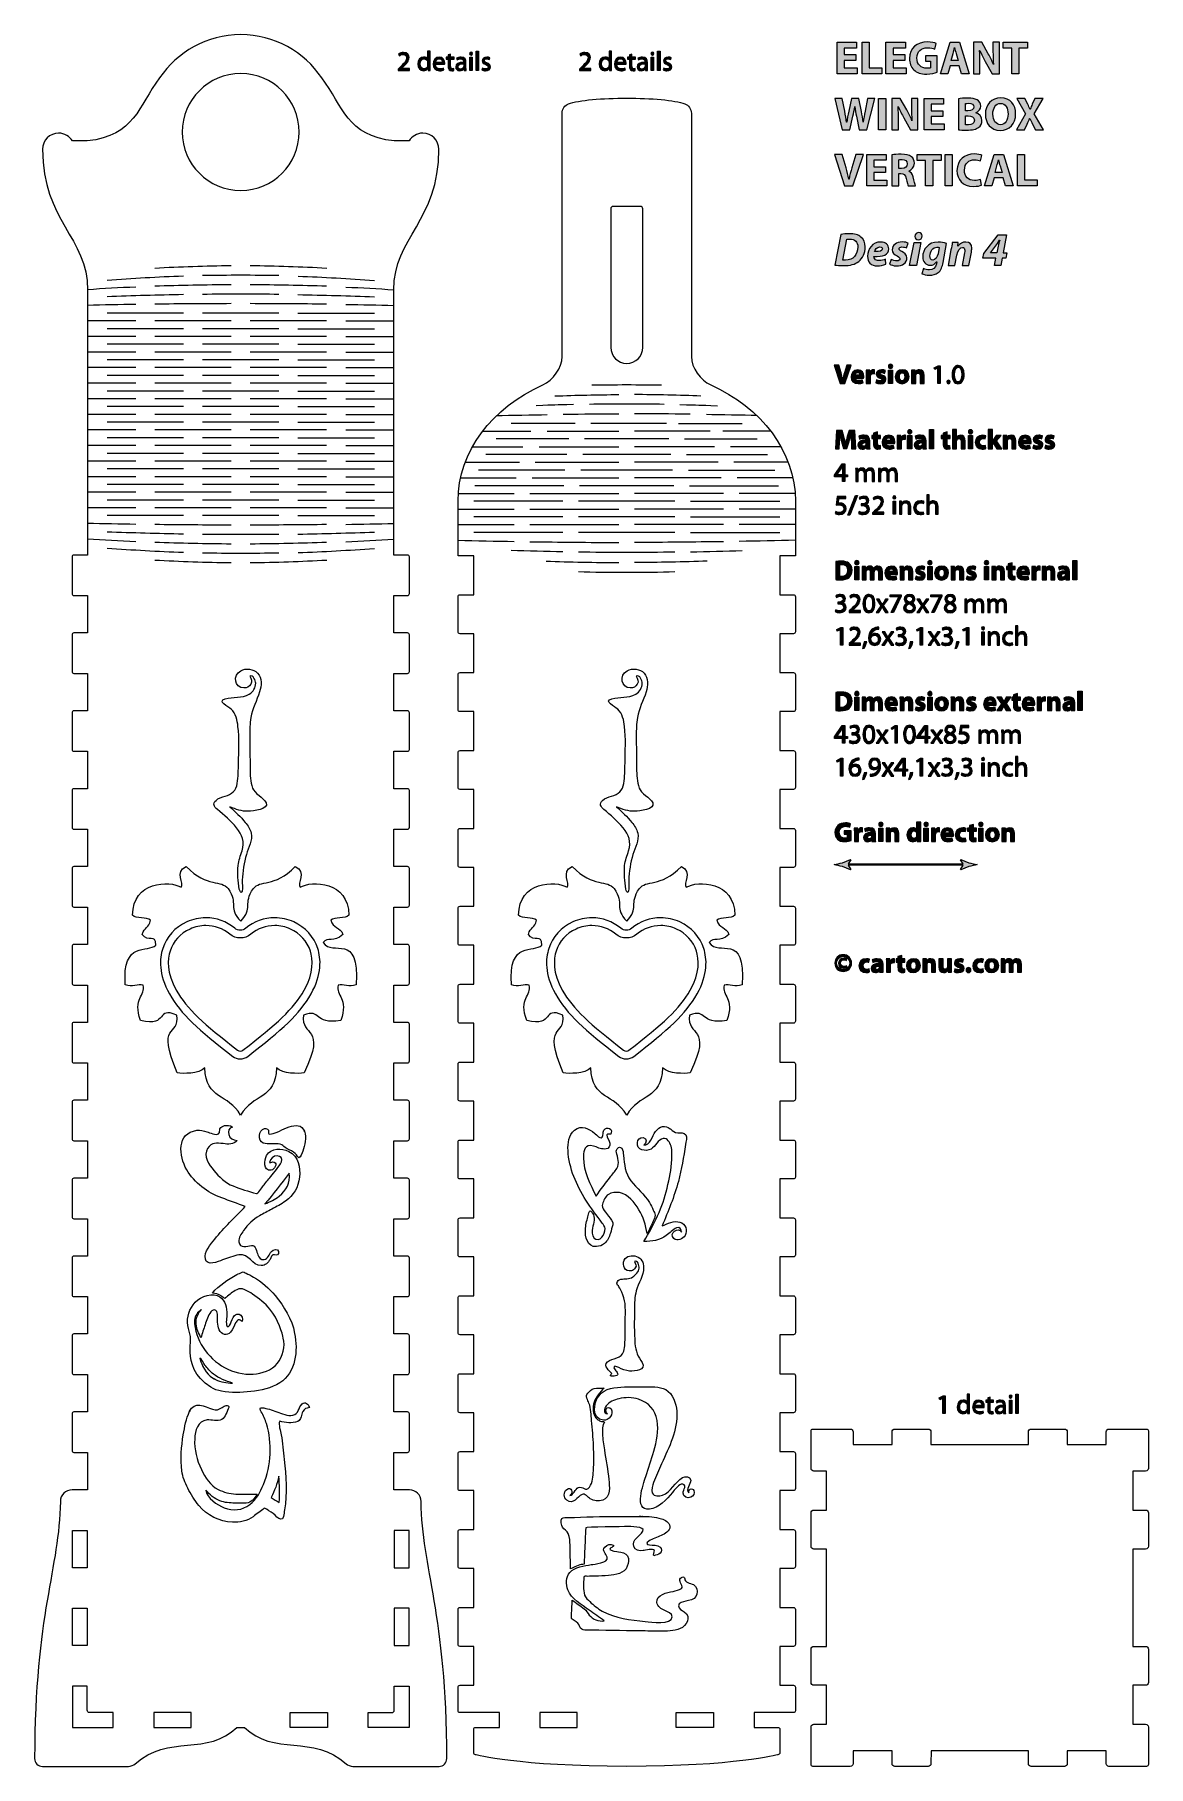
# Model space of a CAD drawing. Header units: inches. Extents: x 110 to 396, y -365 to 80.
import ezdxf

# ---------------------------------------------------------------- set-up
doc = ezdxf.new("R2010")
doc.units = ezdxf.units.IN
doc.header["$MEASUREMENT"] = 0
doc.layers.add('description', color=7, linetype='Continuous')
doc.layers.add('design4', color=7, linetype='Continuous')

# ---------------------------------------------------------------- blocks, each defined once
blk = doc.blocks.new('block 4')
at = {"layer": 'design4', "color": 1, "lineweight": 9}
for points in [[(135.95, 6.5), (123.6, 6.5)], [(148.2, 4.5), (128.6, 4.5)], [(160.45, 6.5), (140.85, 6.5)], [(172.7, 4.5), (153.1, 4.5)], [(184.95, 6.5), (165.35, 6.5)], [(177.6, 4.5), (197.2, 4.5)], [(189.85, 6.5), (202.19, 6.5)], [(135.95, 2.5), (123.6, 2.5)], [(148.2, 0.5), (128.6, 0.5)], [(160.45, 2.5), (140.85, 2.5)], [(172.7, 0.5), (153.1, 0.5)], [(184.95, 2.5), (165.35, 2.5)], [(177.6, 0.5), (197.2, 0.5)], [(189.85, 2.5), (202.19, 2.5)], [(135.95, -1.5), (123.6, -1.5)], [(148.2, -3.5), (128.6, -3.5)], [(160.45, -1.5), (140.85, -1.5)], [(172.7, -3.5), (153.1, -3.5)], [(184.95, -1.5), (165.35, -1.5)], [(177.6, -3.5), (197.2, -3.5)], [(189.85, -1.5), (202.19, -1.5)], [(135.95, -5.5), (123.6, -5.5)], [(148.2, -7.5), (128.6, -7.5)], [(160.45, -5.5), (140.85, -5.5)], [(172.7, -7.5), (153.1, -7.5)], [(184.95, -5.5), (165.35, -5.5)], [(177.6, -7.5), (197.2, -7.5)], [(189.85, -5.5), (202.19, -5.5)], [(135.95, -9.5), (123.6, -9.5)], [(148.2, -11.5), (128.6, -11.5)], [(160.45, -9.5), (140.85, -9.5)], [(172.7, -11.5), (153.1, -11.5)], [(184.95, -9.5), (165.35, -9.5)], [(177.6, -11.5), (197.2, -11.5)], [(189.85, -9.5), (202.19, -9.5)], [(135.95, -13.5), (123.6, -13.5)], [(135.95, -17.5), (123.6, -17.5)], [(148.2, -15.5), (128.6, -15.5)], [(160.45, -13.5), (140.85, -13.5)], [(160.45, -17.5), (140.85, -17.5)], [(172.7, -15.5), (153.1, -15.5)], [(184.95, -13.5), (165.35, -13.5)], [(184.95, -17.5), (165.35, -17.5)], [(177.6, -15.5), (197.2, -15.5)], [(189.85, -13.5), (202.19, -13.5)], [(189.85, -17.5), (202.19, -17.5)], [(135.95, -21.5), (123.6, -21.5)], [(148.2, -19.5), (128.6, -19.5)], [(160.45, -21.5), (140.85, -21.5)], [(172.7, -19.5), (153.1, -19.5)], [(184.95, -21.5), (165.35, -21.5)], [(177.6, -19.5), (197.2, -19.5)], [(189.85, -21.5), (202.19, -21.5)], [(135.95, -25.5), (123.6, -25.5)], [(148.2, -23.5), (128.6, -23.5)], [(160.45, -25.5), (140.85, -25.5)], [(172.7, -23.5), (153.1, -23.5)], [(184.95, -25.5), (165.35, -25.5)], [(177.6, -23.5), (197.2, -23.5)], [(189.85, -25.5), (202.19, -25.5)], [(135.95, -29.5), (123.6, -29.5)], [(148.2, -27.5), (128.6, -27.5)], [(160.45, -29.5), (140.85, -29.5)], [(172.7, -27.5), (153.1, -27.5)], [(184.95, -29.5), (165.35, -29.5)], [(177.6, -27.5), (197.2, -27.5)], [(189.85, -29.5), (202.19, -29.5)], [(135.95, -33.5), (123.6, -33.5)], [(148.2, -31.5), (128.6, -31.5)], [(148.2, -35.5), (128.6, -35.5)], [(160.45, -33.5), (140.85, -33.5)], [(172.7, -31.5), (153.1, -31.5)], [(172.7, -35.5), (153.1, -35.5)], [(184.95, -33.5), (165.35, -33.5)], [(177.6, -31.5), (197.2, -31.5)], [(177.6, -35.5), (197.2, -35.5)], [(189.85, -33.5), (202.19, -33.5)], [(135.95, -37.5), (123.6, -37.5)], [(148.2, -39.5), (128.6, -39.5)], [(160.45, -37.5), (140.85, -37.5)], [(172.7, -39.5), (153.1, -39.5)], [(184.95, -37.5), (165.35, -37.5)], [(177.6, -39.5), (197.2, -39.5)], [(189.85, -37.5), (202.19, -37.5)], [(135.95, -41.5), (123.6, -41.5)], [(160.45, -41.5), (140.85, -41.5)], [(184.95, -41.5), (165.35, -41.5)], [(189.85, -41.5), (202.19, -41.5)]]:
    blk.add_lwpolyline(points, dxfattribs=at)
for points in [[(148.18, 17.99), (141.64, 17.74), (135.12, 17.38), (128.59, 16.91)], [(160.44, 20.65), (153.9, 20.57), (147.37, 20.35), (140.83, 19.98)], [(172.71, 18.12), (166.17, 18.24), (159.63, 18.24), (153.09, 18.12)], [(184.97, 19.98), (178.43, 20.35), (171.9, 20.57), (165.35, 20.65)], [(177.61, 17.99), (184.15, 17.74), (190.68, 17.38), (197.21, 16.91)], [(135.94, 15.19), (131.82, 15), (127.71, 14.77), (123.6, 14.5)], [(160.45, 15.79), (153.91, 15.74), (147.37, 15.61), (140.84, 15.39)], [(172.7, 13.31), (166.17, 13.37), (159.63, 13.37), (153.09, 13.31)], [(184.96, 15.39), (178.43, 15.61), (171.89, 15.74), (165.35, 15.79)], [(189.86, 15.19), (193.97, 15), (198.09, 14.77), (202.19, 14.5)], [(135.94, 10.73), (131.83, 10.67), (127.71, 10.59), (123.6, 10.5)], [(148.19, 13.25), (141.66, 13.12), (135.13, 12.94), (128.59, 12.71)], [(160.45, 10.93), (153.91, 10.92), (147.38, 10.87), (140.84, 10.8)], [(184.95, 10.8), (178.42, 10.87), (171.88, 10.92), (165.35, 10.93)], [(177.6, 13.25), (184.14, 13.12), (190.67, 12.94), (197.2, 12.71)], [(189.85, 10.73), (193.97, 10.66), (198.08, 10.59), (202.19, 10.5)], [(148.2, 8.5), (141.67, 8.5), (135.13, 8.5), (128.6, 8.5)], [(172.7, 8.5), (166.16, 8.5), (159.63, 8.5), (153.1, 8.5)], [(177.6, 8.5), (184.13, 8.5), (190.66, 8.5), (197.2, 8.5)], [(148.2, -43.5), (141.67, -43.5), (135.13, -43.5), (128.6, -43.5)], [(172.7, -43.5), (166.16, -43.5), (159.63, -43.5), (153.1, -43.5)], [(177.6, -43.5), (184.13, -43.5), (190.66, -43.5), (197.2, -43.5)], [(135.94, -45.73), (131.83, -45.66), (127.71, -45.59), (123.6, -45.5)], [(148.19, -48.24), (141.66, -48.12), (135.13, -47.94), (128.59, -47.7)], [(160.45, -45.93), (153.91, -45.91), (147.38, -45.87), (140.84, -45.79)], [(172.7, -48.31), (166.17, -48.36), (159.63, -48.36), (153.09, -48.31)], [(184.95, -45.79), (178.42, -45.87), (171.88, -45.91), (165.35, -45.93)], [(177.6, -48.24), (184.14, -48.12), (190.67, -47.94), (197.2, -47.7)], [(189.85, -45.73), (193.97, -45.66), (198.08, -45.58), (202.19, -45.5)], [(135.94, -50.18), (131.82, -50), (127.71, -49.77), (123.6, -49.5)], [(148.18, -52.98), (141.64, -52.74), (135.12, -52.38), (128.59, -51.91)], [(160.45, -50.79), (153.91, -50.74), (147.37, -50.6), (140.84, -50.39)], [(172.71, -53.12), (166.17, -53.23), (159.63, -53.23), (153.09, -53.12)], [(184.96, -50.38), (178.42, -50.6), (171.89, -50.74), (165.35, -50.79)], [(177.61, -52.98), (184.15, -52.74), (190.68, -52.38), (197.21, -51.91)], [(189.86, -50.18), (193.97, -50), (198.09, -49.77), (202.19, -49.5)], [(160.44, -55.65), (153.9, -55.56), (147.37, -55.34), (140.83, -54.98)], [(184.97, -54.98), (178.43, -55.34), (171.9, -55.56), (165.35, -55.65)]]:
    blk.add_open_spline(points, degree=3, dxfattribs=at)
blk = doc.blocks.new('block 5')
at = {"layer": 'design4', "color": 1, "lineweight": 9}
for points in [[(123.5, -313.61), (119.7, -313.61), (119.7, -304.01), (123.5, -304.01), (123.5, -313.61)], [(202.3, -313.61), (206.1, -313.61), (206.1, -304.01), (202.3, -304.01), (202.3, -313.61)], [(123.5, -333.61), (119.7, -333.61), (119.7, -324.01), (123.5, -324.01), (123.5, -333.61)], [(202.3, -333.61), (206.1, -333.61), (206.1, -324.01), (202.3, -324.01), (202.3, -333.61)], [(140.6, -350.81), (140.6, -354.61), (150.2, -354.61), (150.2, -350.81), (140.6, -350.81)], [(185.2, -350.81), (185.2, -354.61), (175.6, -354.61), (175.6, -350.81), (185.2, -350.81)]]:
    blk.add_lwpolyline(points, dxfattribs=at)
for points in [[(119.7, -354.61), (119.7, -354.61), (119.7, -344.01), (119.7, -344.01), (119.7, -344.01), (123.5, -344.01), (123.5, -344.01), (123.5, -344.01), (123.5, -350.21), (123.5, -350.21), (123.5, -350.54), (123.77, -350.81), (124.1, -350.81), (124.1, -350.81), (130.2, -350.81), (130.2, -350.81), (130.2, -350.81), (130.2, -354.61), (130.2, -354.61), (130.2, -354.61), (119.7, -354.61), (119.7, -354.61)], [(206.1, -354.61), (206.1, -354.61), (206.1, -344.01), (206.1, -344.01), (206.1, -344.01), (202.3, -344.01), (202.3, -344.01), (202.3, -344.01), (202.3, -350.21), (202.3, -350.21), (202.3, -350.54), (202.03, -350.81), (201.7, -350.81), (201.7, -350.81), (195.6, -350.81), (195.6, -350.81), (195.6, -350.81), (195.6, -354.61), (195.6, -354.61), (195.6, -354.61), (206.1, -354.61), (206.1, -354.61)]]:
    blk.add_open_spline(points, degree=3, knots=[0, 0, 0, 0, 1, 1, 1, 2, 2, 2, 3, 3, 3, 4, 4, 4, 5, 5, 5, 6, 6, 6, 7, 7, 7, 7], dxfattribs=at)
blk = doc.blocks.new('block 3')
at = {"layer": 'design4', "color": 1, "lineweight": 9}
for points, knots in [([(161.9, -354.61), (154.55, -361.96), (144.25, -356.32), (135.83, -363.92), (135.42, -364.29), (134.66, -364.61), (134.11, -364.61), (134.11, -364.61), (111.99, -364.61), (111.99, -364.61), (110.88, -364.61), (110, -363.71), (110, -362.61), (110, -325.34), (116.37, -313.79), (116.6, -296.6), (116.6, -294.95), (117.94, -293.6), (119.6, -293.6), (119.6, -293.6), (123.6, -293.6), (123.6, -293.6), (123.6, -293.6), (123.6, -284), (123.6, -284), (123.6, -284), (120.1, -284), (120.1, -284), (119.82, -284), (119.6, -283.78), (119.6, -283.5), (119.6, -283.5), (119.6, -274.1), (119.6, -274.1), (119.6, -273.83), (119.82, -273.6), (120.1, -273.6), (120.1, -273.6), (123.6, -273.6), (123.6, -273.6), (123.6, -273.6), (123.6, -264), (123.6, -264), (123.6, -264), (120.1, -264), (120.1, -264), (119.82, -264), (119.6, -263.78), (119.6, -263.5), (119.6, -263.5), (119.6, -254.1), (119.6, -254.1), (119.6, -253.83), (119.82, -253.6), (120.1, -253.6), (120.1, -253.6), (123.6, -253.6), (123.6, -253.6), (123.6, -253.6), (123.6, -244), (123.6, -244), (123.6, -244), (120.1, -244), (120.1, -244), (119.82, -244), (119.6, -243.78), (119.6, -243.5), (119.6, -243.5), (119.6, -234.1), (119.6, -234.1), (119.6, -233.83), (119.82, -233.6), (120.1, -233.6), (120.1, -233.6), (123.6, -233.6), (123.6, -233.6), (123.6, -233.6), (123.6, -224), (123.6, -224), (123.6, -224), (120.1, -224), (120.1, -224), (119.82, -224), (119.6, -223.78), (119.6, -223.5), (119.6, -223.5), (119.6, -214.1), (119.6, -214.1), (119.6, -213.83), (119.82, -213.6), (120.1, -213.6), (120.1, -213.6), (123.6, -213.6), (123.6, -213.6), (123.6, -213.6), (123.6, -204), (123.6, -204), (123.6, -204), (120.1, -204), (120.1, -204), (119.82, -204), (119.6, -203.78), (119.6, -203.5), (119.6, -203.5), (119.6, -194.1), (119.6, -194.1), (119.6, -193.83), (119.82, -193.6), (120.1, -193.6), (120.1, -193.6), (123.6, -193.6), (123.6, -193.6), (123.6, -193.6), (123.6, -184), (123.6, -184), (123.6, -184), (120.1, -184), (120.1, -184), (119.82, -184), (119.6, -183.78), (119.6, -183.5), (119.6, -183.5), (119.6, -174.1), (119.6, -174.1), (119.6, -173.83), (119.82, -173.6), (120.1, -173.6), (120.1, -173.6), (123.6, -173.6), (123.6, -173.6), (123.6, -173.6), (123.6, -164), (123.6, -164), (123.6, -164), (120.1, -164), (120.1, -164), (119.82, -164), (119.6, -163.78), (119.6, -163.5), (119.6, -163.5), (119.6, -154.1), (119.6, -154.1), (119.6, -153.83), (119.82, -153.6), (120.1, -153.6), (120.1, -153.6), (123.6, -153.6), (123.6, -153.6), (123.6, -153.6), (123.6, -144), (123.6, -144), (123.6, -144), (120.1, -144), (120.1, -144), (119.82, -144), (119.6, -143.78), (119.6, -143.5), (119.6, -143.5), (119.6, -134.1), (119.6, -134.1), (119.6, -133.83), (119.82, -133.6), (120.1, -133.6), (120.1, -133.6), (123.6, -133.6), (123.6, -133.6), (123.6, -133.6), (123.6, -124), (123.6, -124), (123.6, -124), (120.1, -124), (120.1, -124), (119.82, -124), (119.6, -123.78), (119.6, -123.5), (119.6, -123.5), (119.6, -114.1), (119.6, -114.1), (119.6, -113.83), (119.82, -113.6), (120.1, -113.6), (120.1, -113.6), (123.6, -113.6), (123.6, -113.6), (123.6, -113.6), (123.6, -104), (123.6, -104), (123.6, -104), (120.1, -104), (120.1, -104), (119.82, -104), (119.6, -103.78), (119.6, -103.5), (119.6, -103.5), (119.6, -94.1), (119.6, -94.1), (119.6, -93.83), (119.82, -93.6), (120.1, -93.6), (120.1, -93.6), (123.6, -93.6), (123.6, -93.6), (123.6, -93.6), (123.6, -84), (123.6, -84), (123.6, -84), (120.1, -84), (120.1, -84), (119.82, -84), (119.6, -83.78), (119.6, -83.5), (119.6, -83.5), (119.6, -74.1), (119.6, -74.1), (119.6, -73.83), (119.82, -73.6), (120.1, -73.6), (120.1, -73.6), (123.6, -73.6), (123.6, -73.6), (123.6, -73.6), (123.6, -64), (123.6, -64), (123.6, -64), (120.1, -64), (120.1, -64), (119.82, -64), (119.6, -63.78), (119.6, -63.5), (119.6, -63.5), (119.6, -54.1), (119.6, -54.1), (119.6, -53.83), (119.82, -53.6), (120.1, -53.6), (120.1, -53.6), (123.6, -53.6), (123.6, -53.6), (123.6, -53.6), (123.6, 14.41), (123.6, 14.41), (123.6, 27.99), (112.03, 32.14), (112.03, 50.56), (112.03, 52.85), (113.88, 54.7), (116.16, 54.7), (117.66, 54.7), (118.98, 53.89), (119.7, 52.7), (119.7, 52.7), (123.5, 52.7), (123.5, 52.7), (135.77, 54.05), (136.55, 61.6), (142.09, 68.87), (146.57, 75.58), (154.22, 80), (162.9, 80), (171.58, 80), (179.22, 75.58), (183.7, 68.87), (189.25, 61.6), (190.02, 54.05), (202.3, 52.7), (202.3, 52.7), (206.1, 52.7), (206.1, 52.7), (206.82, 53.89), (208.13, 54.7), (209.63, 54.7), (211.92, 54.7), (213.77, 52.85), (213.77, 50.56), (213.77, 32.14), (202.2, 27.99), (202.2, 14.41), (202.2, 14.41), (202.2, -53.6), (202.2, -53.6), (202.2, -53.6), (205.69, -53.6), (205.69, -53.6), (205.97, -53.6), (206.19, -53.83), (206.19, -54.1), (206.19, -54.1), (206.19, -63.5), (206.19, -63.5), (206.19, -63.78), (205.97, -64), (205.69, -64), (205.69, -64), (202.2, -64), (202.2, -64), (202.2, -64), (202.2, -73.6), (202.2, -73.6), (202.2, -73.6), (205.69, -73.6), (205.69, -73.6), (205.97, -73.6), (206.19, -73.83), (206.19, -74.1), (206.19, -74.1), (206.19, -83.5), (206.19, -83.5), (206.19, -83.78), (205.97, -84), (205.69, -84), (205.69, -84), (202.2, -84), (202.2, -84), (202.2, -84), (202.2, -93.6), (202.2, -93.6), (202.2, -93.6), (205.69, -93.6), (205.69, -93.6), (205.97, -93.6), (206.19, -93.83), (206.19, -94.1), (206.19, -94.1), (206.19, -103.5), (206.19, -103.5), (206.19, -103.78), (205.97, -104), (205.69, -104), (205.69, -104), (202.2, -104), (202.2, -104), (202.2, -104), (202.2, -113.6), (202.2, -113.6), (202.2, -113.6), (205.69, -113.6), (205.69, -113.6), (205.97, -113.6), (206.19, -113.83), (206.19, -114.1), (206.19, -114.1), (206.19, -123.5), (206.19, -123.5), (206.19, -123.78), (205.97, -124), (205.69, -124), (205.69, -124), (202.2, -124), (202.2, -124), (202.2, -124), (202.2, -133.6), (202.2, -133.6), (202.2, -133.6), (205.69, -133.6), (205.69, -133.6), (205.97, -133.6), (206.19, -133.83), (206.19, -134.1), (206.19, -134.1), (206.19, -143.5), (206.19, -143.5), (206.19, -143.78), (205.97, -144), (205.69, -144), (205.69, -144), (202.2, -144), (202.2, -144), (202.2, -144), (202.2, -153.6), (202.2, -153.6), (202.2, -153.6), (205.69, -153.6), (205.69, -153.6), (205.97, -153.6), (206.19, -153.83), (206.19, -154.1), (206.19, -154.1), (206.19, -163.5), (206.19, -163.5), (206.19, -163.78), (205.97, -164), (205.69, -164), (205.69, -164), (202.2, -164), (202.2, -164), (202.2, -164), (202.2, -173.6), (202.2, -173.6), (202.2, -173.6), (205.69, -173.6), (205.69, -173.6), (205.97, -173.6), (206.19, -173.83), (206.19, -174.1), (206.19, -174.1), (206.19, -183.5), (206.19, -183.5), (206.19, -183.78), (205.97, -184), (205.69, -184), (205.69, -184), (202.2, -184), (202.2, -184), (202.2, -184), (202.2, -193.6), (202.2, -193.6), (202.2, -193.6), (205.69, -193.6), (205.69, -193.6), (205.97, -193.6), (206.19, -193.83), (206.19, -194.1), (206.19, -194.1), (206.19, -203.5), (206.19, -203.5), (206.19, -203.78), (205.97, -204), (205.69, -204), (205.69, -204), (202.2, -204), (202.2, -204), (202.2, -204), (202.2, -213.6), (202.2, -213.6), (202.2, -213.6), (205.69, -213.6), (205.69, -213.6), (205.97, -213.6), (206.19, -213.83), (206.19, -214.1), (206.19, -214.1), (206.19, -223.5), (206.19, -223.5), (206.19, -223.78), (205.97, -224), (205.69, -224), (205.69, -224), (202.2, -224), (202.2, -224), (202.2, -224), (202.2, -233.6), (202.2, -233.6), (202.2, -233.6), (205.69, -233.6), (205.69, -233.6), (205.97, -233.6), (206.19, -233.83), (206.19, -234.1), (206.19, -234.1), (206.19, -243.5), (206.19, -243.5), (206.19, -243.78), (205.97, -244), (205.69, -244), (205.69, -244), (202.2, -244), (202.2, -244), (202.2, -244), (202.2, -253.6), (202.2, -253.6), (202.2, -253.6), (205.69, -253.6), (205.69, -253.6), (205.97, -253.6), (206.19, -253.83), (206.19, -254.1), (206.19, -254.1), (206.19, -263.5), (206.19, -263.5), (206.19, -263.78), (205.97, -264), (205.69, -264), (205.69, -264), (202.2, -264), (202.2, -264), (202.2, -264), (202.2, -273.6), (202.2, -273.6), (202.2, -273.6), (205.69, -273.6), (205.69, -273.6), (205.97, -273.6), (206.19, -273.83), (206.19, -274.1), (206.19, -274.1), (206.19, -283.5), (206.19, -283.5), (206.19, -283.78), (205.97, -284), (205.69, -284), (205.69, -284), (202.2, -284), (202.2, -284), (202.2, -284), (202.2, -293.6), (202.2, -293.6), (202.2, -293.6), (206.2, -293.6), (206.2, -293.6), (207.85, -293.6), (209.2, -294.95), (209.2, -296.6), (209.42, -313.79), (215.79, -325.34), (215.79, -362.61), (215.79, -363.71), (214.91, -364.61), (213.81, -364.61), (213.81, -364.61), (191.69, -364.61), (191.69, -364.61), (191.13, -364.61), (190.37, -364.29), (189.96, -363.92), (181.55, -356.32), (171.25, -361.96), (163.9, -354.61), (163.9, -354.61), (161.9, -354.61), (161.9, -354.61)], [0, 0, 0, 0, 1, 1, 1, 2, 2, 2, 3, 3, 3, 4, 4, 4, 5, 5, 5, 6, 6, 6, 7, 7, 7, 8, 8, 8, 9, 9, 9, 10, 10, 10, 11, 11, 11, 12, 12, 12, 13, 13, 13, 14, 14, 14, 15, 15, 15, 16, 16, 16, 17, 17, 17, 18, 18, 18, 19, 19, 19, 20, 20, 20, 21, 21, 21, 22, 22, 22, 23, 23, 23, 24, 24, 24, 25, 25, 25, 26, 26, 26, 27, 27, 27, 28, 28, 28, 29, 29, 29, 30, 30, 30, 31, 31, 31, 32, 32, 32, 33, 33, 33, 34, 34, 34, 35, 35, 35, 36, 36, 36, 37, 37, 37, 38, 38, 38, 39, 39, 39, 40, 40, 40, 41, 41, 41, 42, 42, 42, 43, 43, 43, 44, 44, 44, 45, 45, 45, 46, 46, 46, 47, 47, 47, 48, 48, 48, 49, 49, 49, 50, 50, 50, 51, 51, 51, 52, 52, 52, 53, 53, 53, 54, 54, 54, 55, 55, 55, 56, 56, 56, 57, 57, 57, 58, 58, 58, 59, 59, 59, 60, 60, 60, 61, 61, 61, 62, 62, 62, 63, 63, 63, 64, 64, 64, 65, 65, 65, 66, 66, 66, 67, 67, 67, 68, 68, 68, 69, 69, 69, 70, 70, 70, 71, 71, 71, 72, 72, 72, 73, 73, 73, 74, 74, 74, 75, 75, 75, 76, 76, 76, 77, 77, 77, 78, 78, 78, 79, 79, 79, 80, 80, 80, 81, 81, 81, 82, 82, 82, 83, 83, 83, 84, 84, 84, 85, 85, 85, 86, 86, 86, 87, 87, 87, 88, 88, 88, 89, 89, 89, 90, 90, 90, 91, 91, 91, 92, 92, 92, 93, 93, 93, 94, 94, 94, 95, 95, 95, 96, 96, 96, 97, 97, 97, 98, 98, 98, 99, 99, 99, 100, 100, 100, 101, 101, 101, 102, 102, 102, 103, 103, 103, 104, 104, 104, 105, 105, 105, 106, 106, 106, 107, 107, 107, 108, 108, 108, 109, 109, 109, 110, 110, 110, 111, 111, 111, 112, 112, 112, 113, 113, 113, 114, 114, 114, 115, 115, 115, 116, 116, 116, 117, 117, 117, 118, 118, 118, 119, 119, 119, 120, 120, 120, 121, 121, 121, 122, 122, 122, 123, 123, 123, 124, 124, 124, 125, 125, 125, 126, 126, 126, 127, 127, 127, 128, 128, 128, 129, 129, 129, 130, 130, 130, 131, 131, 131, 132, 132, 132, 133, 133, 133, 134, 134, 134, 135, 135, 135, 136, 136, 136, 137, 137, 137, 138, 138, 138, 139, 139, 139, 140, 140, 140, 141, 141, 141, 142, 142, 142, 143, 143, 143, 144, 144, 144, 145, 145, 145, 146, 146, 146, 147, 147, 147, 148, 148, 148, 149, 149, 149, 150, 150, 150, 151, 151, 151, 152, 152, 152, 153, 153, 153, 154, 154, 154, 155, 155, 155, 156, 156, 156, 157, 157, 157, 158, 158, 158, 159, 159, 159, 160, 160, 160, 161, 161, 161, 162, 162, 162, 163, 163, 163, 164, 164, 164, 165, 165, 165, 166, 166, 166, 167, 167, 167, 168, 168, 168, 169, 169, 169, 170, 170, 170, 171, 171, 171, 172, 172, 172, 173, 173, 173, 173]), ([(177.9, 55), (177.9, 46.72), (171.18, 40), (162.9, 40), (154.61, 40), (147.9, 46.72), (147.9, 55), (147.9, 63.28), (154.61, 70), (162.9, 70), (171.18, 70), (177.9, 63.28), (177.9, 55)], [0, 0, 0, 0, 1, 1, 1, 2, 2, 2, 3, 3, 3, 4, 4, 4, 4])]:
    blk.add_open_spline(points, degree=3, knots=knots, dxfattribs=at)
at = {"layer": 'design4'}
for name in ['block 4', 'block 5']:
    blk.add_blockref(name, (0, 0), dxfattribs=at)
blk = doc.blocks.new('block 7')
at = {"layer": 'design4', "color": 7, "lineweight": 9}
for points, knots in [([(156.9, -118.95), (158.64, -120.39), (160.38, -121.87), (161.82, -123.61), (163.32, -125.42), (163.95, -127.24), (163.24, -129.51), (162.85, -130.79), (162.39, -132), (162.24, -133.34), (162.01, -135.34), (162.26, -137.38), (162.54, -139.37), (162.59, -139.71), (163.04, -140.83), (163.23, -139.94), (163.43, -139.04), (163.25, -138.02), (163.29, -137.11), (163.38, -134.86), (163.72, -132.61), (164.38, -130.45), (164.9, -128.74), (166, -126.83), (165.58, -124.98), (165.35, -123.96), (164.72, -123.07), (164.08, -122.27), (162.89, -120.81), (161.51, -119.52), (160.13, -118.24), (161.68, -118.93), (163.15, -119.45), (164.87, -119.39), (166.01, -119.35), (170.18, -118.93), (169.43, -117.21), (168.86, -115.89), (166.36, -114.81), (165.92, -113.42), (165.41, -111.79), (165.3, -110.03), (165.3, -108.33), (165.3, -105.56), (165.21, -102.79), (165.21, -100.01), (165.21, -98.45), (165.23, -96.87), (165.5, -95.33), (165.9, -93), (167.03, -90.96), (167.74, -88.74), (168.23, -87.21), (168.42, -85.2), (167.23, -83.92), (166.21, -82.81), (164.21, -82.59), (162.89, -83.31), (160.74, -84.47), (161.35, -87.72), (163.68, -87.72), (164.56, -87.72), (165.05, -87.49), (165.47, -86.79), (165.95, -86.02), (165.55, -85.34), (165.21, -84.72), (166.1, -84.19), (166.74, -85.91), (166.74, -86.53), (166.74, -87.62), (166.14, -88.76), (165.09, -89.33), (163.12, -90.42), (160.96, -89.99), (158.94, -90.54), (156.69, -91.15), (159.76, -92.56), (160.44, -93.15), (161.68, -94.24), (162.03, -96.06), (162.2, -97.61), (162.55, -100.69), (162.38, -103.96), (162.32, -107.05), (162.29, -108.79), (162.26, -110.54), (162.02, -112.26), (161.75, -114.09), (160.59, -114.99), (158.88, -115.54), (158.12, -115.78), (157.15, -116.02), (156.56, -116.59), (155.67, -117.47), (156.01, -118.21), (156.9, -118.95)], [0, 0, 0, 0, 1, 1, 1, 2, 2, 2, 3, 3, 3, 4, 4, 4, 5, 5, 5, 6, 6, 6, 7, 7, 7, 8, 8, 8, 9, 9, 9, 10, 10, 10, 11, 11, 11, 12, 12, 12, 13, 13, 13, 14, 14, 14, 15, 15, 15, 16, 16, 16, 17, 17, 17, 18, 18, 18, 19, 19, 19, 20, 20, 20, 21, 21, 21, 22, 22, 22, 23, 23, 23, 24, 24, 24, 25, 25, 25, 26, 26, 26, 27, 27, 27, 28, 28, 28, 29, 29, 29, 30, 30, 30, 31, 31, 31, 32, 32, 32, 32]), ([(184.05, -153.09), (185.24, -151.48), (186.74, -153.33), (189.09, -150.99), (188.59, -149.08), (186.43, -149.45), (186.05, -147.32), (187.04, -146.51), (189.74, -147.02), (190.64, -146.11), (190.64, -137.31), (181.13, -137.1), (178.17, -138.9), (177.24, -137.97), (179.92, -134.86), (176.92, -133.6), (171.4, -139.12), (167.8, -136.92), (166.15, -139.23), (163.39, -143.09), (166.21, -144.27), (162.89, -147.6), (159.57, -144.27), (162.39, -143.09), (159.64, -139.23), (157.98, -136.92), (154.39, -139.12), (148.87, -133.6), (145.86, -134.86), (148.54, -137.97), (147.61, -138.9), (144.66, -137.1), (135.15, -137.31), (135.14, -146.11), (136.05, -147.02), (138.74, -146.51), (139.74, -147.32), (139.35, -149.45), (138.14, -149.08), (137.64, -150.99), (139.11, -153.37), (141.14, -150.57), (141.14, -153.79), (139.16, -155.77), (132.39, -152.46), (133.28, -163.94), (134.97, -164.76), (136.61, -163.55), (137.87, -164.05), (138.58, -166.73), (135.08, -167.38), (137.21, -173.12), (144.57, -174.79), (140.95, -169.41), (146.53, -171.71), (147.28, -177.49), (140.99, -173.47), (146.61, -186.57), (148.04, -186.79), (152.11, -186.84), (153.67, -185.28), (154.05, -193.59), (159.67, -191.77), (162.88, -197.4), (166.11, -191.77), (171.73, -193.59), (172.11, -185.28), (173.67, -186.84), (177.74, -186.79), (179.17, -186.57), (185.1, -174.23), (178.26, -177.49), (179.01, -171.71), (183.63, -169.96), (181.53, -174.23), (188.57, -173.12), (190.7, -167.38), (187.21, -166.73), (187.91, -164.05), (189.17, -163.55), (190.81, -164.76), (192.5, -163.94), (193.5, -150.08), (186.43, -156.87), (184.05, -153.09)], [0, 0, 0, 0, 1, 1, 1, 2, 2, 2, 3, 3, 3, 4, 4, 4, 5, 5, 5, 6, 6, 6, 7, 7, 7, 8, 8, 8, 9, 9, 9, 10, 10, 10, 11, 11, 11, 12, 12, 12, 13, 13, 13, 14, 14, 14, 15, 15, 15, 16, 16, 16, 17, 17, 17, 18, 18, 18, 19, 19, 19, 20, 20, 20, 21, 21, 21, 22, 22, 22, 23, 23, 23, 24, 24, 24, 25, 25, 25, 26, 26, 26, 27, 27, 27, 28, 28, 28, 28]), ([(180.95, -166.3), (178.01, -171.5), (173.56, -175.45), (164.69, -182.34), (164.16, -182.75), (163.48, -182.98), (162.78, -182.98), (162.08, -182.98), (161.4, -182.76), (160.87, -182.34), (152, -175.45), (147.55, -171.5), (144.61, -166.3), (141.72, -161.19), (142.07, -157.15), (142.87, -154.66), (143.85, -151.63), (146.04, -149.2), (149.05, -147.81), (150.6, -147.09), (152.24, -146.73), (153.93, -146.73), (156.67, -146.73), (159.3, -147.7), (161.35, -149.4), (162.21, -150.1), (163.35, -150.1), (164.21, -149.4), (166.27, -147.7), (168.89, -146.73), (171.63, -146.73), (173.32, -146.73), (174.97, -147.09), (176.51, -147.81), (179.52, -149.2), (181.71, -151.63), (182.69, -154.66), (183.49, -157.15), (183.84, -161.19), (180.95, -166.3)], [0, 0, 0, 0, 1, 1, 1, 2, 2, 2, 3, 3, 3, 4, 4, 4, 5, 5, 5, 6, 6, 6, 7, 7, 7, 8, 8, 8, 9, 9, 9, 10, 10, 10, 11, 11, 11, 12, 12, 12, 13, 13, 13, 13]), ([(160.75, -200.47), (160.72, -200.45), (160.7, -200.42), (160.67, -200.39), (160.18, -199.98), (159.33, -199.99), (158.75, -200.1), (158.27, -200.2), (157.76, -200.45), (157.58, -200.94), (157.43, -201.34), (157.6, -201.86), (157.23, -202.17), (156.56, -202.72), (154.94, -201.9), (154.24, -201.69), (153.42, -201.46), (152.51, -201.21), (151.65, -201.31), (146.43, -201.95), (146.97, -207.94), (149.04, -211.41), (151.08, -214.84), (154.31, -217.29), (158.04, -218.65), (160.05, -219.39), (162.06, -220.13), (164.08, -220.87), (161.39, -223.56), (158.66, -226.25), (156.26, -229.21), (155.19, -230.54), (153.46, -232.5), (153.82, -234.36), (154.2, -236.29), (157.04, -235), (158.22, -234.6), (159.61, -234.14), (161.01, -233.53), (162.45, -233.28), (165.01, -232.83), (165.81, -236.04), (168.18, -236.04), (169.2, -236.04), (169.94, -235.25), (170.43, -234.44), (170.72, -233.95), (170.82, -233.02), (171.58, -233.3), (172.24, -233.55), (172.71, -233.15), (172.61, -232.46), (172.47, -231.48), (171.19, -231.87), (170.76, -232.4), (170.19, -233.1), (169.93, -234.33), (168.88, -234.51), (168.03, -234.65), (167.57, -234.02), (167.3, -233.31), (167, -232.49), (166.8, -230.72), (165.67, -230.89), (164.44, -231.08), (162.71, -231.72), (162.44, -229.9), (162.29, -228.92), (163.08, -227.79), (163.63, -227.05), (164.77, -225.51), (166.02, -224.18), (167.74, -223.25), (168.79, -222.68), (169.85, -222.11), (170.91, -221.54), (172.1, -220.9), (173.31, -220.29), (174.4, -219.5), (176.48, -217.97), (177.71, -215.95), (177.98, -213.37), (178.25, -210.83), (177.7, -208.02), (175.26, -206.74), (173.37, -205.75), (170.71, -205.79), (169.56, -207.78), (168.89, -208.92), (168.57, -211.85), (170.74, -211.52), (171.47, -211.41), (172.49, -209.87), (171.48, -209.47), (171, -209.27), (170.75, -209.64), (170.27, -209.57), (170.56, -208.62), (171.16, -207.83), (172.28, -207.83), (173.2, -207.94), (173.76, -208.45), (173.35, -209.37), (172.72, -210.79), (171.56, -212), (170.59, -213.2), (169.94, -214), (169.29, -214.81), (168.64, -215.6), (168.39, -215.92), (167.25, -217.65), (166.92, -217.55), (164.88, -216.97), (162.93, -216.35), (160.95, -215.59), (159, -214.83), (157.34, -213.19), (156.01, -211.62), (154.84, -210.23), (153.19, -207.81), (154.41, -205.97), (155.48, -204.35), (156.74, -204.5), (158.42, -204.73), (159.6, -204.89), (161.22, -205.02), (161.95, -203.88), (160.96, -203.88), (160.09, -203.36), (159.81, -202.39), (159.58, -201.63), (159.83, -200.59), (160.75, -200.47)], [0, 0, 0, 0, 1, 1, 1, 2, 2, 2, 3, 3, 3, 4, 4, 4, 5, 5, 5, 6, 6, 6, 7, 7, 7, 8, 8, 8, 9, 9, 9, 10, 10, 10, 11, 11, 11, 12, 12, 12, 13, 13, 13, 14, 14, 14, 15, 15, 15, 16, 16, 16, 17, 17, 17, 18, 18, 18, 19, 19, 19, 20, 20, 20, 21, 21, 21, 22, 22, 22, 23, 23, 23, 24, 24, 24, 25, 25, 25, 26, 26, 26, 27, 27, 27, 28, 28, 28, 29, 29, 29, 30, 30, 30, 31, 31, 31, 32, 32, 32, 33, 33, 33, 34, 34, 34, 35, 35, 35, 36, 36, 36, 37, 37, 37, 38, 38, 38, 39, 39, 39, 40, 40, 40, 41, 41, 41, 42, 42, 42, 43, 43, 43, 44, 44, 44, 44]), ([(168.99, -200.84), (167.48, -201.17), (167.22, -204.04), (168.68, -204.58), (169.99, -205.06), (171.65, -204.58), (173.01, -204.87), (173.65, -205.01), (173.83, -205.34), (174.3, -205.71), (174.96, -206.22), (175.79, -206.41), (176.46, -206.9), (177.01, -207.3), (177.37, -207.89), (177.85, -208.37), (178.31, -208.37), (178.69, -207.03), (178.82, -206.68), (179.4, -205.14), (179.86, -203.16), (179.25, -201.56), (179.29, -201.68), (179.33, -201.78), (179.25, -201.56), (179.16, -201.33), (179.2, -201.44), (179.24, -201.55), (177.87, -198.04), (172.96, -201.89), (170.82, -202.23), (170.17, -202.34), (169.86, -202.28), (170.06, -201.67), (170.24, -201.12), (169.44, -200.75), (168.99, -200.84)], [0, 0, 0, 0, 1, 1, 1, 2, 2, 2, 3, 3, 3, 4, 4, 4, 5, 5, 5, 6, 6, 6, 7, 7, 7, 8, 8, 8, 9, 9, 9, 10, 10, 10, 11, 11, 11, 12, 12, 12, 12]), ([(175.38, -212.35), (175.66, -214.75), (174.63, -216.69), (172.79, -218.23), (171.71, -219.13), (170.38, -219.63), (169.11, -220.21), (171.24, -217.62), (173.32, -215.01), (175.38, -212.35)], [0, 0, 0, 0, 1, 1, 1, 2, 2, 2, 3, 3, 3, 3]), ([(149.94, -258.34), (150.04, -260.86), (150.86, -264.5), (155.21, -267.28), (156.05, -267.81), (157, -268.08), (157.98, -268.27), (160.43, -268.73), (163.04, -268.67), (165.51, -268.4), (168.09, -268.12), (170.75, -267.54), (172.95, -266.12), (177.14, -263.44), (177.6, -257.88), (176.74, -253.43), (176.02, -249.68), (174.1, -246.67), (171.77, -243.75), (170.28, -241.89), (168.26, -240.22), (166.22, -238.99), (165.59, -238.61), (164.93, -238.27), (164.26, -237.98), (163.95, -237.84), (163.56, -237.54), (163.24, -237.7), (162.79, -237.92), (162.34, -238.14), (161.89, -238.36), (159.58, -239.62), (157.36, -241.07), (155.62, -243.08), (156.45, -243.16), (157.18, -243.37), (157.88, -243.82), (157.99, -243.89), (158.82, -244.53), (158.84, -244.5), (158.97, -244.39), (159.09, -244.29), (159.22, -244.18), (160.08, -243.43), (160.84, -242.74), (161.89, -242.24), (162.7, -241.85), (163.13, -241.9), (163.94, -242.24), (164.65, -242.54), (165.31, -242.93), (165.94, -243.36), (167.56, -244.46), (169.14, -245.74), (170.4, -247.23), (172.57, -249.77), (173.6, -253.6), (173.84, -254.63), (174.35, -256.74), (173.7, -259.46), (172.33, -261.13), (170.84, -262.93), (168.36, -263.76), (166.1, -263.91), (160.96, -264.25), (155.99, -261.35), (153.26, -257.07), (151.93, -255), (150.93, -252.56), (151.07, -250.06), (151.14, -248.75), (151.81, -248.06), (152.83, -247.34), (151.86, -248.22), (151.35, -249.77), (151.45, -251.09), (151.54, -252.31), (152.2, -253.5), (152.68, -254.61), (153.04, -253.48), (153.39, -252.34), (153.75, -251.21), (154.1, -250.09), (154.52, -248.9), (155.23, -247.95), (155.97, -246.96), (156.85, -247.39), (156.93, -248.53), (157.03, -249.88), (156.79, -251.24), (157.39, -252.52), (157.95, -253.72), (159.39, -254.26), (160.32, -253.09), (160.88, -252.39), (161.22, -251.56), (161.6, -250.76), (161.75, -250.44), (161.95, -250.11), (162.31, -249.96), (162.65, -249.83), (162.95, -250.22), (163.24, -250.36), (163.66, -249.73), (163.16, -248.69), (162.49, -248.5), (162.12, -248.4), (161.62, -248.6), (161.34, -248.89), (160.79, -249.44), (160.55, -250.29), (160.28, -251), (160.07, -251.56), (159.39, -252.24), (159.25, -251.27), (159.09, -250.21), (159.42, -249.06), (159.33, -247.97), (159.18, -246.22), (158.74, -244.43), (156.88, -243.74), (154.83, -242.97), (151.86, -244.34), (150.67, -246.07), (149.44, -247.86), (148.86, -250.07), (149.47, -252.23), (149.73, -253.14), (150.11, -254.03), (150.05, -254.98), (149.98, -256.1), (149.9, -257.22), (149.94, -258.34)], [0, 0, 0, 0, 1, 1, 1, 2, 2, 2, 3, 3, 3, 4, 4, 4, 5, 5, 5, 6, 6, 6, 7, 7, 7, 8, 8, 8, 9, 9, 9, 10, 10, 10, 11, 11, 11, 12, 12, 12, 13, 13, 13, 14, 14, 14, 15, 15, 15, 16, 16, 16, 17, 17, 17, 18, 18, 18, 19, 19, 19, 20, 20, 20, 21, 21, 21, 22, 22, 22, 23, 23, 23, 24, 24, 24, 25, 25, 25, 26, 26, 26, 27, 27, 27, 28, 28, 28, 29, 29, 29, 30, 30, 30, 31, 31, 31, 32, 32, 32, 33, 33, 33, 34, 34, 34, 35, 35, 35, 36, 36, 36, 37, 37, 37, 38, 38, 38, 39, 39, 39, 40, 40, 40, 41, 41, 41, 42, 42, 42, 43, 43, 43, 44, 44, 44, 44]), ([(153.67, -261.58), (154.35, -262.41), (155.07, -263.22), (155.91, -263.89), (157.33, -265.02), (159.09, -265.67), (160.81, -266.22), (159.3, -266.22), (157.8, -265.92), (156.44, -265.29), (156.52, -265.34), (156.46, -265.32), (156.05, -265.1), (155.67, -264.88), (155.61, -264.84), (155.69, -264.88), (153.98, -263.72), (152.87, -261.79), (152.41, -259.8), (152.95, -259.98), (153.34, -261.18), (153.67, -261.58)], [0, 0, 0, 0, 1, 1, 1, 2, 2, 2, 3, 3, 3, 4, 4, 4, 5, 5, 5, 6, 6, 6, 7, 7, 7, 7]), ([(156.05, -265.1), (156.17, -265.17), (156.31, -265.23), (156.44, -265.29), (156.31, -265.21), (155.82, -264.94), (155.69, -264.88), (155.81, -264.96), (155.92, -265.03), (156.05, -265.1)], [0, 0, 0, 0, 1, 1, 1, 2, 2, 2, 3, 3, 3, 3]), ([(178.64, -271.56), (177.69, -272.43), (177.78, -274.14), (176.29, -274.47), (174.9, -274.77), (173.44, -274.03), (172.16, -273.57), (170.92, -273.12), (169.66, -272.69), (168.34, -272.52), (167.53, -272.42), (167.98, -273.15), (168.18, -273.56), (168.72, -274.53), (169.18, -275.56), (169.51, -276.62), (170.28, -279.1), (170.54, -281.83), (170.44, -284.42), (170.34, -287.1), (169.77, -289.75), (168.74, -292.22), (167.92, -294.2), (166.99, -296.07), (165.26, -297.37), (163.3, -298.86), (160.89, -299.13), (158.61, -298.19), (156.9, -297.48), (154.22, -295.75), (153.94, -293.72), (154.96, -294.81), (156.16, -295.89), (157.57, -296.45), (158.77, -296.91), (160.12, -296.99), (161.39, -297.03), (162.34, -297.06), (163.34, -297.11), (164.29, -297.02), (165.72, -296.89), (166.41, -295.89), (167.09, -294.72), (165.27, -294.72), (163.44, -294.73), (161.62, -294.68), (159.96, -294.63), (158.6, -294.24), (157.1, -293.49), (155.08, -292.47), (153.78, -290.39), (152.81, -288.42), (151.61, -285.96), (150.96, -283.27), (151.09, -280.52), (151.18, -278.43), (151.83, -275.9), (154.28, -275.67), (155.47, -275.56), (156.89, -276.09), (158.02, -275.53), (159.01, -275.03), (159.33, -273.4), (159.84, -272.46), (160.02, -272.12), (159.44, -271.87), (159.16, -271.94), (158.8, -272.03), (158.44, -272.28), (158.12, -272.46), (157.22, -272.99), (156.62, -273.33), (155.64, -272.94), (153.64, -272.14), (151.02, -270.79), (149.78, -273.44), (148.85, -275.43), (148.52, -277.37), (148.16, -279.5), (147.64, -282.52), (147.41, -285.71), (147.8, -288.76), (148.01, -290.35), (148.54, -291.75), (149.3, -293.17), (150.13, -294.71), (151.01, -296.29), (152.14, -297.64), (154.21, -300.13), (157.49, -301.82), (160.76, -301.92), (162.57, -301.98), (164.65, -301.64), (166.11, -300.51), (167.05, -299.79), (167.98, -299.07), (168.92, -298.35), (169.05, -298.25), (170, -298.88), (170.16, -298.96), (170.96, -299.38), (171.54, -299.99), (172.2, -300.59), (172.76, -301.1), (173.7, -301.57), (173.88, -300.46), (173.97, -299.9), (174.06, -299.33), (174.16, -298.77), (174.85, -294.52), (174.48, -290.06), (174.07, -285.8), (173.86, -283.69), (173.69, -281.56), (173.31, -279.48), (173.13, -278.47), (172.52, -276.95), (172.9, -275.96), (174.43, -276.41), (175.99, -276.68), (177.52, -276.04), (178.6, -275.59), (178.29, -274.32), (178.84, -273.49), (179.35, -272.73), (179.66, -272.65), (180.56, -272.51), (180.25, -271.72), (179.56, -270.72), (178.64, -271.56)], [0, 0, 0, 0, 1, 1, 1, 2, 2, 2, 3, 3, 3, 4, 4, 4, 5, 5, 5, 6, 6, 6, 7, 7, 7, 8, 8, 8, 9, 9, 9, 10, 10, 10, 11, 11, 11, 12, 12, 12, 13, 13, 13, 14, 14, 14, 15, 15, 15, 16, 16, 16, 17, 17, 17, 18, 18, 18, 19, 19, 19, 20, 20, 20, 21, 21, 21, 22, 22, 22, 23, 23, 23, 24, 24, 24, 25, 25, 25, 26, 26, 26, 27, 27, 27, 28, 28, 28, 29, 29, 29, 30, 30, 30, 31, 31, 31, 32, 32, 32, 33, 33, 33, 34, 34, 34, 35, 35, 35, 36, 36, 36, 37, 37, 37, 38, 38, 38, 39, 39, 39, 40, 40, 40, 41, 41, 41, 42, 42, 42, 43, 43, 43, 43]), ([(149.73, -273.54), (149.72, -273.57), (149.72, -273.56), (149.73, -273.54), (149.73, -273.54), (149.73, -273.54), (149.73, -273.54)], [0, 0, 0, 0, 1, 1, 1, 2, 2, 2, 2]), ([(149.73, -273.54), (149.74, -273.52), (149.75, -273.49), (149.78, -273.44), (149.79, -273.42), (149.79, -273.4), (149.8, -273.39), (149.78, -273.44), (149.74, -273.51), (149.73, -273.54)], [0, 0, 0, 0, 1, 1, 1, 2, 2, 2, 3, 3, 3, 3]), ([(149.8, -273.39), (149.81, -273.37), (149.81, -273.36), (149.82, -273.35), (149.81, -273.36), (149.81, -273.37), (149.8, -273.39)], [0, 0, 0, 0, 1, 1, 1, 2, 2, 2, 2]), ([(149.82, -273.35), (149.84, -273.31), (149.83, -273.32), (149.82, -273.35), (149.82, -273.35), (149.82, -273.35), (149.82, -273.35)], [0, 0, 0, 0, 1, 1, 1, 2, 2, 2, 2]), ([(172.78, -296.85), (172.1, -296.44), (171.42, -296.03), (170.73, -295.61), (171.54, -293.79), (172.31, -292.05), (172.71, -290.08), (172.81, -292.35), (172.99, -294.59), (172.78, -296.85)], [0, 0, 0, 0, 1, 1, 1, 2, 2, 2, 3, 3, 3, 3])]:
    blk.add_open_spline(points, degree=3, knots=knots, dxfattribs=at)
blk = doc.blocks.new('block 6')
at = {"layer": 'design4', "color": 1, "lineweight": 9}
blk.add_open_spline([(162.78, -180.98), (162.53, -180.98), (162.28, -180.9), (162.1, -180.76), (153.45, -174.04), (149.12, -170.22), (146.35, -165.32), (143.82, -160.83), (144.1, -157.38), (144.78, -155.27), (145.58, -152.78), (147.39, -150.78), (149.89, -149.62), (151.17, -149.03), (152.53, -148.73), (153.93, -148.73), (156.17, -148.73), (158.35, -149.51), (160.08, -150.94), (160.85, -151.58), (161.81, -151.93), (162.78, -151.93), (163.75, -151.93), (164.71, -151.58), (165.48, -150.94), (167.21, -149.51), (169.4, -148.73), (171.63, -148.73), (173.03, -148.73), (174.39, -149.03), (175.67, -149.62), (178.17, -150.78), (179.98, -152.78), (180.78, -155.27), (181.46, -157.38), (181.74, -160.83), (179.21, -165.32), (176.44, -170.22), (172.11, -174.04), (163.46, -180.76), (163.28, -180.9), (163.04, -180.98), (162.78, -180.98)], degree=3, knots=[0, 0, 0, 0, 1, 1, 1, 2, 2, 2, 3, 3, 3, 4, 4, 4, 5, 5, 5, 6, 6, 6, 7, 7, 7, 8, 8, 8, 9, 9, 9, 10, 10, 10, 11, 11, 11, 12, 12, 12, 13, 13, 13, 14, 14, 14, 14], dxfattribs=at)
at = {"layer": 'design4'}
blk.add_blockref('block 7', (0, 0), dxfattribs=at)
blk = doc.blocks.new('block 2')
at = {"layer": 'design4'}
for name in ['block 3', 'block 6']:
    blk.add_blockref(name, (0, 0), dxfattribs=at)
blk = doc.blocks.new('block 10')
at = {"layer": 'design4', "color": 7, "lineweight": 9}
for points, knots in [([(256.13, -118.95), (257.86, -120.39), (259.61, -121.87), (261.05, -123.61), (262.55, -125.42), (263.18, -127.24), (262.47, -129.51), (262.08, -130.79), (261.61, -132), (261.46, -133.34), (261.24, -135.34), (261.49, -137.38), (261.77, -139.37), (261.81, -139.71), (262.27, -140.83), (262.46, -139.94), (262.65, -139.04), (262.48, -138.02), (262.52, -137.11), (262.6, -134.86), (262.95, -132.61), (263.6, -130.45), (264.13, -128.74), (265.23, -126.83), (264.81, -124.98), (264.57, -123.96), (263.95, -123.07), (263.3, -122.27), (262.12, -120.81), (260.73, -119.52), (259.35, -118.24), (260.9, -118.93), (262.37, -119.45), (264.09, -119.39), (265.23, -119.35), (269.41, -118.93), (268.66, -117.21), (268.08, -115.89), (265.58, -114.81), (265.15, -113.42), (264.63, -111.79), (264.53, -110.03), (264.53, -108.33), (264.53, -105.56), (264.44, -102.79), (264.44, -100.01), (264.44, -98.45), (264.46, -96.87), (264.73, -95.33), (265.13, -93), (266.25, -90.96), (266.97, -88.74), (267.46, -87.21), (267.64, -85.2), (266.46, -83.92), (265.43, -82.81), (263.44, -82.59), (262.12, -83.31), (259.97, -84.47), (260.57, -87.72), (262.91, -87.72), (263.79, -87.72), (264.27, -87.49), (264.7, -86.79), (265.17, -86.02), (264.78, -85.34), (264.44, -84.72), (265.33, -84.19), (265.96, -85.91), (265.96, -86.53), (265.96, -87.62), (265.36, -88.76), (264.32, -89.33), (262.35, -90.42), (260.18, -89.99), (258.17, -90.54), (255.91, -91.15), (258.98, -92.56), (259.67, -93.15), (260.9, -94.24), (261.26, -96.06), (261.43, -97.61), (261.78, -100.69), (261.61, -103.96), (261.55, -107.05), (261.51, -108.79), (261.49, -110.54), (261.24, -112.26), (260.98, -114.09), (259.82, -114.99), (258.1, -115.54), (257.34, -115.78), (256.37, -116.02), (255.79, -116.59), (254.9, -117.47), (255.23, -118.21), (256.13, -118.95)], [0, 0, 0, 0, 1, 1, 1, 2, 2, 2, 3, 3, 3, 4, 4, 4, 5, 5, 5, 6, 6, 6, 7, 7, 7, 8, 8, 8, 9, 9, 9, 10, 10, 10, 11, 11, 11, 12, 12, 12, 13, 13, 13, 14, 14, 14, 15, 15, 15, 16, 16, 16, 17, 17, 17, 18, 18, 18, 19, 19, 19, 20, 20, 20, 21, 21, 21, 22, 22, 22, 23, 23, 23, 24, 24, 24, 25, 25, 25, 26, 26, 26, 27, 27, 27, 28, 28, 28, 29, 29, 29, 30, 30, 30, 31, 31, 31, 32, 32, 32, 32]), ([(283.14, -153.09), (284.33, -151.48), (285.84, -153.33), (288.18, -150.99), (287.69, -149.08), (285.53, -149.45), (285.14, -147.32), (286.14, -146.51), (288.84, -147.02), (289.74, -146.11), (289.73, -137.31), (280.22, -137.1), (277.27, -138.9), (276.34, -137.97), (279.02, -134.86), (276.01, -133.6), (270.49, -139.12), (266.9, -136.92), (265.24, -139.23), (262.49, -143.09), (265.31, -144.27), (261.99, -147.6), (258.67, -144.27), (261.49, -143.09), (258.73, -139.23), (257.08, -136.92), (253.48, -139.12), (247.96, -133.6), (244.96, -134.86), (247.63, -137.97), (246.71, -138.9), (243.75, -137.1), (234.24, -137.31), (234.24, -146.11), (235.14, -147.02), (237.83, -146.51), (238.83, -147.32), (238.45, -149.45), (237.23, -149.08), (236.74, -150.99), (238.2, -153.37), (240.23, -150.57), (240.23, -153.79), (238.26, -155.77), (231.48, -152.46), (232.38, -163.94), (234.07, -164.76), (235.71, -163.55), (236.97, -164.05), (237.67, -166.73), (234.18, -167.38), (236.31, -173.12), (243.66, -174.79), (240.05, -169.41), (245.62, -171.71), (246.37, -177.49), (240.09, -173.47), (245.71, -186.57), (247.14, -186.79), (251.21, -186.84), (252.77, -185.28), (253.15, -193.59), (258.77, -191.77), (261.98, -197.4), (265.21, -191.77), (270.83, -193.59), (271.21, -185.28), (272.77, -186.84), (276.84, -186.79), (278.27, -186.57), (284.19, -174.23), (277.35, -177.49), (278.1, -171.71), (282.73, -169.96), (280.62, -174.23), (287.67, -173.12), (289.8, -167.38), (286.3, -166.73), (287.01, -164.05), (288.27, -163.55), (289.91, -164.76), (291.6, -163.94), (292.59, -150.08), (285.52, -156.87), (283.14, -153.09)], [0, 0, 0, 0, 1, 1, 1, 2, 2, 2, 3, 3, 3, 4, 4, 4, 5, 5, 5, 6, 6, 6, 7, 7, 7, 8, 8, 8, 9, 9, 9, 10, 10, 10, 11, 11, 11, 12, 12, 12, 13, 13, 13, 14, 14, 14, 15, 15, 15, 16, 16, 16, 17, 17, 17, 18, 18, 18, 19, 19, 19, 20, 20, 20, 21, 21, 21, 22, 22, 22, 23, 23, 23, 24, 24, 24, 25, 25, 25, 26, 26, 26, 27, 27, 27, 28, 28, 28, 28]), ([(280.04, -166.3), (277.11, -171.5), (272.66, -175.45), (263.79, -182.34), (263.26, -182.75), (262.58, -182.98), (261.88, -182.98), (261.18, -182.98), (260.5, -182.76), (259.97, -182.34), (251.1, -175.45), (246.65, -171.5), (243.71, -166.3), (240.82, -161.19), (241.17, -157.15), (241.97, -154.66), (242.94, -151.63), (245.14, -149.2), (248.15, -147.81), (249.69, -147.09), (251.34, -146.73), (253.03, -146.73), (255.77, -146.73), (258.39, -147.7), (260.45, -149.4), (261.3, -150.1), (262.45, -150.1), (263.3, -149.4), (265.36, -147.7), (267.98, -146.73), (270.72, -146.73), (272.42, -146.73), (274.06, -147.09), (275.61, -147.81), (278.62, -149.2), (280.81, -151.63), (281.78, -154.66), (282.58, -157.15), (282.93, -161.19), (280.04, -166.3)], [0, 0, 0, 0, 1, 1, 1, 2, 2, 2, 3, 3, 3, 4, 4, 4, 5, 5, 5, 6, 6, 6, 7, 7, 7, 8, 8, 8, 9, 9, 9, 10, 10, 10, 11, 11, 11, 12, 12, 12, 13, 13, 13, 13]), ([(248.59, -201.27), (247.08, -202.53), (246.84, -204.62), (246.92, -206.47), (247.15, -211.13), (249.11, -215.37), (251.53, -219.27), (252.81, -221.31), (254.31, -223.15), (255.68, -225.11), (255.94, -225.48), (256.43, -226.04), (256.43, -226.53), (256.43, -227.23), (256.02, -228.21), (255.59, -228.75), (255.1, -229.35), (254.17, -229.6), (253.59, -228.96), (253.01, -228.3), (253.09, -227.19), (253.22, -226.39), (253.43, -225.08), (254.06, -223.67), (253.15, -222.51), (252.98, -222.31), (252.66, -221.74), (252.44, -222.13), (252.21, -222.55), (252.17, -223.07), (252.03, -223.52), (251.7, -224.59), (251.44, -225.71), (251.37, -226.84), (251.28, -228.54), (251.89, -231.41), (254.2, -231.16), (255.03, -231.06), (255.64, -230.99), (256.28, -230.37), (257.04, -229.64), (257.49, -228.7), (257.8, -227.71), (258.03, -226.99), (258.2, -226.26), (258.4, -225.54), (258.62, -224.72), (257.76, -224), (257.3, -223.33), (256.84, -222.65), (255.43, -221.19), (255.74, -220.27), (256.05, -219.38), (256.45, -218.31), (257.28, -217.77), (258.09, -217.24), (259.18, -217.15), (260.12, -217.3), (262.41, -217.66), (263.93, -219.86), (265.1, -221.68), (266.31, -223.54), (266.86, -225.68), (267.27, -227.84), (267.79, -226.78), (268.31, -225.72), (268.77, -224.63), (268.96, -224.19), (269.28, -223.62), (269.28, -223.12), (269.27, -222.69), (268.96, -222.19), (268.79, -221.81), (268.5, -221.13), (268.2, -220.49), (267.82, -219.85), (266.53, -217.71), (264.59, -216.21), (263.06, -214.28), (261.52, -212.34), (261.42, -210.06), (261.13, -207.71), (261.07, -207.19), (261.1, -206.32), (260.71, -205.91), (259.98, -205.13), (259.16, -206.22), (259.34, -206.97), (259.64, -208.25), (260.25, -209.87), (259.47, -211.09), (258.96, -211.89), (258.31, -212.61), (257.73, -213.35), (256.5, -214.95), (255.28, -216.54), (254.15, -218.21), (252.66, -215.24), (250.86, -211.74), (250.86, -208.34), (250.86, -207.04), (250.97, -205.24), (252.68, -205.24), (253.73, -205.24), (254.51, -205.9), (255.5, -206.02), (256.05, -206.09), (256.6, -206.23), (257.11, -205.94), (257.73, -205.6), (257.72, -204.66), (257.49, -204.08), (257.39, -203.82), (256.46, -202.26), (257.05, -202.26), (257.39, -202.14), (257.9, -202.61), (258.03, -201.97), (258.38, -200.39), (256.22, -200.33), (255.96, -201.75), (255.9, -202.07), (255.93, -203.22), (255.42, -203.27), (255, -203.27), (254.48, -202.73), (254.13, -202.4), (254.24, -202.49), (254.26, -202.5), (253.99, -202.26), (253.78, -202.08), (253.75, -202.06), (253.79, -202.1), (252.28, -200.84), (250.36, -199.8), (248.59, -201.27)], [0, 0, 0, 0, 1, 1, 1, 2, 2, 2, 3, 3, 3, 4, 4, 4, 5, 5, 5, 6, 6, 6, 7, 7, 7, 8, 8, 8, 9, 9, 9, 10, 10, 10, 11, 11, 11, 12, 12, 12, 13, 13, 13, 14, 14, 14, 15, 15, 15, 16, 16, 16, 17, 17, 17, 18, 18, 18, 19, 19, 19, 20, 20, 20, 21, 21, 21, 22, 22, 22, 23, 23, 23, 24, 24, 24, 25, 25, 25, 26, 26, 26, 27, 27, 27, 28, 28, 28, 29, 29, 29, 30, 30, 30, 31, 31, 31, 32, 32, 32, 33, 33, 33, 34, 34, 34, 35, 35, 35, 36, 36, 36, 37, 37, 37, 38, 38, 38, 39, 39, 39, 40, 40, 40, 41, 41, 41, 42, 42, 42, 43, 43, 43, 44, 44, 44, 45, 45, 45, 45]), ([(266.22, -203.17), (265.34, -203.04), (264.84, -203.7), (264.72, -204.45), (264.4, -206.45), (266.9, -206.86), (268.23, -206.11), (269.34, -205.48), (270.05, -203.64), (271.33, -203.41), (272.44, -203.21), (273.1, -204.46), (273.36, -205.35), (273.68, -206.46), (273.58, -207.66), (273.55, -208.8), (273.49, -211.35), (272.9, -213.67), (272.34, -216.15), (271.22, -221.03), (268.98, -225.57), (266.38, -229.82), (268.55, -229.82), (270.36, -229.65), (272.15, -228.32), (273.01, -227.68), (273.82, -226.83), (274.79, -226.34), (275.61, -225.93), (276.01, -226.84), (276.01, -227.49), (275.35, -225.95), (272.62, -227.69), (274.08, -229.06), (274.92, -229.87), (276.45, -229.19), (276.97, -228.33), (277.73, -227.05), (277.06, -225.3), (275.64, -224.87), (274.23, -224.44), (272.32, -225.23), (271.1, -225.87), (272.62, -222.08), (274.2, -218.38), (275.24, -214.41), (276.08, -211.29), (276.62, -208.16), (277.08, -204.96), (277.18, -204.28), (277.55, -203.07), (277.17, -202.45), (276.8, -201.86), (275.7, -201.95), (275.12, -201.95), (274.11, -201.95), (273.9, -201.49), (273.19, -200.93), (273.23, -200.96), (273.28, -201), (273.19, -200.93), (273.1, -200.86), (273.14, -200.89), (273.18, -200.93), (271.83, -199.86), (270.38, -200.26), (269.37, -201.63), (268.55, -202.75), (268.05, -205.16), (266.34, -205.16), (266.38, -205.13), (266.42, -205.1), (266.46, -205.07), (267.14, -204.62), (267.2, -203.31), (266.22, -203.17)], [0, 0, 0, 0, 1, 1, 1, 2, 2, 2, 3, 3, 3, 4, 4, 4, 5, 5, 5, 6, 6, 6, 7, 7, 7, 8, 8, 8, 9, 9, 9, 10, 10, 10, 11, 11, 11, 12, 12, 12, 13, 13, 13, 14, 14, 14, 15, 15, 15, 16, 16, 16, 17, 17, 17, 18, 18, 18, 19, 19, 19, 20, 20, 20, 21, 21, 21, 22, 22, 22, 23, 23, 23, 24, 24, 24, 25, 25, 25, 25]), ([(261.58, -254.22), (261.54, -255.45), (261.57, -256.8), (261.23, -258), (260.68, -260.01), (258.36, -259.67), (257.03, -260.76), (255.92, -261.87), (257.5, -263.04), (258.19, -263.74), (258.13, -263.8), (257.7, -264.26), (257.8, -264.33), (258.11, -264.52), (258.77, -264.46), (259.09, -264.38), (260.22, -264.13), (259.47, -263.36), (259.04, -262.81), (258.79, -262.49), (258.46, -262.09), (258.96, -261.88), (259.28, -261.88), (259.66, -262.1), (259.93, -262.23), (260.75, -262.71), (261.8, -263.02), (262.74, -263.1), (264.16, -263.21), (267.03, -262.94), (265.95, -260.93), (265.54, -260.17), (265, -259.49), (264.68, -258.69), (264.35, -257.85), (264.2, -256.93), (264.11, -256.03), (263.85, -253.17), (263.96, -250.24), (263.96, -247.37), (263.96, -245.74), (264.01, -244.1), (264.43, -242.52), (264.96, -240.56), (266.32, -238.63), (266.32, -236.57), (266.32, -235.27), (265.8, -234.08), (264.5, -233.66), (263.43, -233.31), (261.88, -233.49), (261.34, -234.61), (260.69, -235.96), (261.56, -237.73), (263.19, -237.37), (263.59, -237.28), (263.95, -236.98), (264.19, -236.65), (264.66, -236.09), (264.24, -235.5), (263.96, -234.98), (264.76, -234.5), (265.25, -236.16), (265.18, -236.68), (265.07, -237.57), (264.29, -238.48), (263.55, -238.96), (262.59, -239.57), (261.54, -239.37), (260.47, -239.54), (259.77, -239.66), (259.61, -239.89), (259.48, -240.53), (259.42, -240.83), (259.84, -241.23), (260, -241.45), (260.3, -241.89), (260.53, -242.39), (260.74, -242.88), (261.15, -243.81), (261.43, -244.79), (261.55, -245.8), (261.69, -246.98), (261.63, -248.18), (261.63, -249.36), (261.63, -250.98), (261.64, -252.6), (261.58, -254.22)], [0, 0, 0, 0, 1, 1, 1, 2, 2, 2, 3, 3, 3, 4, 4, 4, 5, 5, 5, 6, 6, 6, 7, 7, 7, 8, 8, 8, 9, 9, 9, 10, 10, 10, 11, 11, 11, 12, 12, 12, 13, 13, 13, 14, 14, 14, 15, 15, 15, 16, 16, 16, 17, 17, 17, 18, 18, 18, 19, 19, 19, 20, 20, 20, 21, 21, 21, 22, 22, 22, 23, 23, 23, 24, 24, 24, 25, 25, 25, 26, 26, 26, 27, 27, 27, 28, 28, 28, 29, 29, 29, 29]), ([(246.62, -296.3), (248.26, -297.46), (249.29, -295.48), (250.52, -294.77), (251.16, -294.41), (252.14, -295.61), (252.63, -295.9), (253.57, -296.45), (254.78, -296.58), (255.82, -296.24), (257.88, -295.55), (257.59, -292.67), (257.4, -290.98), (257.11, -288.42), (256.66, -285.88), (256.25, -283.34), (256.04, -281.98), (255.8, -280.65), (255.75, -279.27), (255.72, -278.43), (255.64, -276.86), (256.27, -276.22), (256.06, -276), (255.54, -276.09), (255.27, -275.98), (254.96, -275.86), (254.67, -275.67), (254.42, -275.44), (253.93, -275), (253.61, -274.46), (253.48, -273.81), (253.16, -272.32), (253.54, -270.9), (254.36, -269.65), (254.34, -269.67), (254.35, -269.65), (254.42, -269.56), (254.54, -269.39), (254.61, -269.3), (254.65, -269.25), (255.13, -268.61), (255.63, -267.97), (256.24, -267.47), (255.37, -267.47), (254.46, -267.44), (253.6, -267.61), (252.91, -267.75), (252.45, -268.3), (252.02, -268.81), (251.6, -269.32), (251.52, -269.48), (251.75, -270.05), (251.94, -270.5), (252.12, -270.94), (252.3, -271.39), (252.84, -272.72), (252.84, -274.43), (252.98, -275.84), (253.2, -278.01), (253.37, -280.18), (253.46, -282.35), (253.55, -284.46), (253.58, -286.59), (253.44, -288.71), (253.34, -290.09), (253.23, -291.71), (252.46, -292.91), (251.56, -294.3), (250.69, -292.49), (249.54, -293.01), (248.71, -293.37), (248.29, -295.06), (247.37, -295.06), (248.48, -294.37), (247.74, -292.65), (246.6, -293.5), (245.73, -294.16), (245.71, -295.67), (246.62, -296.3)], [0, 0, 0, 0, 1, 1, 1, 2, 2, 2, 3, 3, 3, 4, 4, 4, 5, 5, 5, 6, 6, 6, 7, 7, 7, 8, 8, 8, 9, 9, 9, 10, 10, 10, 11, 11, 11, 12, 12, 12, 13, 13, 13, 14, 14, 14, 15, 15, 15, 16, 16, 16, 17, 17, 17, 18, 18, 18, 19, 19, 19, 20, 20, 20, 21, 21, 21, 22, 22, 22, 23, 23, 23, 24, 24, 24, 25, 25, 25, 26, 26, 26, 26]), ([(276.3, -290.48), (274.35, -291.56), (273.35, -294.23), (271.18, -294.97), (270.37, -295.24), (268.96, -295.41), (268.56, -294.4), (268.25, -293.61), (268.59, -292.47), (268.87, -291.73), (269.49, -290.09), (270.24, -288.5), (270.95, -286.9), (272.87, -282.59), (275.14, -278.31), (274.82, -273.44), (274.69, -271.38), (273.91, -268.96), (271.99, -267.87), (270.41, -266.98), (268.11, -267.16), (266.38, -267.16), (264.73, -267.16), (263.09, -267.14), (261.44, -267.19), (258.96, -267.28), (256.47, -267.42), (254.8, -269.53), (253.43, -271.24), (252.97, -275.44), (256.01, -275.74), (257.37, -275.87), (258.8, -274.05), (257.96, -272.81), (257.7, -272.43), (256.86, -272.35), (256.72, -272.88), (256.59, -273.37), (256.67, -273.71), (257.05, -274.09), (255.86, -274.09), (256.22, -272.68), (256.7, -272.06), (257.47, -271.07), (258.8, -270.53), (259.98, -270.23), (261.55, -269.83), (263.45, -269.82), (265.01, -270.35), (267.64, -271.24), (269.34, -273.04), (269.8, -275.81), (270.23, -278.44), (269.65, -281.18), (268.91, -283.7), (268.28, -285.87), (267.56, -288.03), (266.89, -290.19), (266.28, -292.13), (263.67, -298.96), (267.82, -298.57), (270.29, -298.34), (272.21, -296.05), (273.71, -294.31), (274.32, -293.6), (275.05, -292.51), (275.98, -292.19), (276.63, -291.97), (277.09, -292.4), (276.87, -293.01), (276.72, -293.43), (276.48, -293.99), (276.48, -294.44), (276.48, -295.43), (277.63, -295.88), (278.42, -295.51), (279.07, -295.2), (279.51, -294.51), (279.23, -293.79), (279.08, -293.4), (278.65, -293.28), (278.28, -293.41), (277.91, -293.54), (277.93, -294.09), (277.91, -294.4), (277.02, -293.52), (278.41, -292.16), (278.41, -291.15), (278.24, -290.11), (277.09, -290.04), (276.3, -290.48)], [0, 0, 0, 0, 1, 1, 1, 2, 2, 2, 3, 3, 3, 4, 4, 4, 5, 5, 5, 6, 6, 6, 7, 7, 7, 8, 8, 8, 9, 9, 9, 10, 10, 10, 11, 11, 11, 12, 12, 12, 13, 13, 13, 14, 14, 14, 15, 15, 15, 16, 16, 16, 17, 17, 17, 18, 18, 18, 19, 19, 19, 20, 20, 20, 21, 21, 21, 22, 22, 22, 23, 23, 23, 24, 24, 24, 25, 25, 25, 26, 26, 26, 27, 27, 27, 28, 28, 28, 29, 29, 29, 30, 30, 30, 30]), ([(254.36, -269.65), (254.42, -269.58), (254.8, -269.06), (254.65, -269.25), (254.57, -269.35), (254.49, -269.46), (254.42, -269.56), (254.4, -269.59), (254.38, -269.62), (254.36, -269.65)], [0, 0, 0, 0, 1, 1, 1, 2, 2, 2, 3, 3, 3, 3]), ([(247, -304.86), (247.37, -305.79), (247.41, -306.85), (247.43, -307.83), (247.46, -309.86), (247.53, -311.89), (247.59, -313.93), (248.54, -313.4), (249.63, -312.83), (250.74, -312.74), (251.13, -312.71), (251.03, -312.69), (251.05, -312.32), (251.09, -311.35), (251.14, -310.39), (251.18, -309.42), (251.27, -307.4), (251.36, -305.38), (251.45, -303.36), (251.46, -303.17), (261.11, -303.08), (262.15, -303.05), (262.62, -303.04), (266.9, -302.96), (266.14, -304.25), (265.36, -305.58), (263.23, -306.32), (263.8, -308.16), (264.16, -309.25), (265.22, -309.3), (266.2, -309.22), (266.76, -309.17), (268.82, -308.51), (269.08, -309.19), (269.14, -309.37), (268.61, -310.68), (268.97, -310.55), (269.53, -310.36), (270.09, -310.22), (270.57, -309.86), (271.02, -309.53), (271, -308.67), (270.6, -308.29), (269.94, -307.66), (268.7, -307.87), (267.87, -307.75), (266.96, -307.61), (266.83, -307.31), (267.65, -306.77), (268.65, -306.11), (269.76, -305.8), (270.84, -305.32), (271.77, -304.9), (273.09, -304.21), (273.09, -303.01), (272.93, -301.88), (271.87, -301.34), (270.89, -301.02), (269.2, -300.48), (267.6, -300.46), (265.86, -300.44), (266.14, -300.44), (266.25, -300.45), (265.62, -300.44), (264.85, -300.43), (265.2, -300.44), (265.58, -300.44), (263.64, -300.42), (261.71, -300.42), (259.77, -300.42), (255.5, -300.42), (251.22, -300.53), (246.95, -300.75), (246.49, -300.77), (245.63, -300.62), (245.3, -300.94), (244.92, -301.31), (245.26, -302.81), (245.5, -303.2), (245.91, -303.9), (246.69, -304.06), (247, -304.86)], [0, 0, 0, 0, 1, 1, 1, 2, 2, 2, 3, 3, 3, 4, 4, 4, 5, 5, 5, 6, 6, 6, 7, 7, 7, 8, 8, 8, 9, 9, 9, 10, 10, 10, 11, 11, 11, 12, 12, 12, 13, 13, 13, 14, 14, 14, 15, 15, 15, 16, 16, 16, 17, 17, 17, 18, 18, 18, 19, 19, 19, 20, 20, 20, 21, 21, 21, 22, 22, 22, 23, 23, 23, 24, 24, 24, 25, 25, 25, 26, 26, 26, 27, 27, 27, 27]), ([(277.05, -316.99), (276.82, -316.72), (277, -316.19), (276.69, -316.01), (276.36, -315.83), (275.75, -316.26), (275.64, -316.56), (275.35, -317.31), (276.67, -318.48), (276.08, -318.92), (275.47, -319.37), (274.58, -319.52), (273.87, -319.68), (272.42, -320.02), (269.49, -320.42), (269.73, -322.55), (269.85, -323.59), (270.91, -324.2), (271.77, -324.57), (272.36, -324.82), (273.71, -325.34), (273.65, -326.18), (273.52, -328.39), (268.3, -327.56), (266.72, -327.4), (263.02, -327.01), (259.01, -326.62), (255.71, -324.76), (254.54, -324.1), (253.51, -323.25), (252.53, -322.32), (252.06, -321.87), (251.34, -321.29), (251.15, -320.63), (250.75, -319.23), (250.95, -317.56), (250.95, -316.1), (250.95, -315.58), (251.53, -315.82), (251.97, -315.82), (252.6, -315.81), (253.22, -315.8), (253.84, -315.79), (254.99, -315.75), (256.15, -315.71), (257.29, -315.58), (259.05, -315.4), (261.47, -315.15), (262.13, -313.23), (262.44, -312.34), (262.65, -311.47), (262.21, -310.55), (261.84, -309.8), (260.61, -309.63), (259.89, -309.52), (259.68, -309.48), (257.69, -309.25), (257.69, -308.9), (257.69, -308.55), (258.09, -308.43), (258.33, -308.28), (258.68, -308.07), (258.58, -308.16), (258.58, -307.85), (258.55, -307.84), (258.55, -307.83), (258.54, -307.83), (257.81, -307.37), (256.94, -307.65), (256.38, -308.29), (255.52, -309.27), (256.68, -309.99), (256.99, -310.92), (257.47, -312.35), (253.55, -312.69), (252.88, -312.81), (251.16, -313.13), (248.6, -313.37), (247.41, -314.81), (246.42, -316.02), (246.3, -317.9), (246.87, -319.32), (247.81, -321.66), (250.44, -323.08), (252.37, -324.53), (253.62, -325.46), (254.95, -326.29), (256.22, -327.2), (254.79, -327.56), (253.27, -326.84), (252.38, -325.76), (251.93, -325.21), (251.65, -324.6), (251.08, -324.17), (250.06, -323.41), (249.04, -322.66), (248.01, -321.9), (247.94, -323.36), (247.86, -324.83), (247.79, -326.29), (247.76, -326.8), (248.12, -326.98), (248.52, -327.18), (249.23, -327.54), (249.72, -327.95), (249.91, -328.75), (250.16, -329.37), (250.62, -329.59), (251.24, -329.6), (255.99, -329.68), (260.75, -329.75), (265.51, -329.83), (267.18, -329.86), (268.85, -329.88), (270.52, -329.91), (272.22, -329.94), (274.09, -329.87), (275.69, -329.25), (277.4, -328.59), (278.7, -326.19), (276.72, -324.93), (276, -324.48), (275.37, -324.27), (275.3, -323.38), (275.23, -322.51), (276.56, -322.36), (277.15, -322.21), (277.97, -321.98), (279.28, -321.81), (279.76, -321.02), (280.19, -320.33), (280.23, -319.04), (279.67, -318.42), (279.06, -317.57), (277.71, -317.77), (277.05, -316.99)], [0, 0, 0, 0, 1, 1, 1, 2, 2, 2, 3, 3, 3, 4, 4, 4, 5, 5, 5, 6, 6, 6, 7, 7, 7, 8, 8, 8, 9, 9, 9, 10, 10, 10, 11, 11, 11, 12, 12, 12, 13, 13, 13, 14, 14, 14, 15, 15, 15, 16, 16, 16, 17, 17, 17, 18, 18, 18, 19, 19, 19, 20, 20, 20, 21, 21, 21, 22, 22, 22, 23, 23, 23, 24, 24, 24, 25, 25, 25, 26, 26, 26, 27, 27, 27, 28, 28, 28, 29, 29, 29, 30, 30, 30, 31, 31, 31, 32, 32, 32, 33, 33, 33, 34, 34, 34, 35, 35, 35, 36, 36, 36, 37, 37, 37, 38, 38, 38, 39, 39, 39, 40, 40, 40, 41, 41, 41, 42, 42, 42, 43, 43, 43, 44, 44, 44, 45, 45, 45, 45])]:
    blk.add_open_spline(points, degree=3, knots=knots, dxfattribs=at)
blk = doc.blocks.new('block 9')
at = {"layer": 'design4', "color": 1, "lineweight": 9}
blk.add_open_spline([(261.88, -180.98), (261.62, -180.98), (261.37, -180.9), (261.2, -180.76), (252.54, -174.04), (248.22, -170.22), (245.45, -165.32), (242.92, -160.83), (243.2, -157.38), (243.87, -155.27), (244.67, -152.78), (246.49, -150.78), (248.99, -149.62), (250.27, -149.03), (251.63, -148.73), (253.03, -148.73), (255.26, -148.73), (257.44, -149.51), (259.18, -150.94), (259.95, -151.58), (260.91, -151.93), (261.88, -151.93), (262.85, -151.93), (263.81, -151.58), (264.58, -150.94), (266.31, -149.51), (268.49, -148.73), (270.72, -148.73), (272.13, -148.73), (273.49, -149.03), (274.77, -149.62), (277.26, -150.78), (279.08, -152.78), (279.88, -155.27), (280.56, -157.38), (280.84, -160.83), (278.3, -165.32), (275.53, -170.22), (271.21, -174.04), (262.56, -180.76), (262.38, -180.9), (262.13, -180.98), (261.88, -180.98)], degree=3, knots=[0, 0, 0, 0, 1, 1, 1, 2, 2, 2, 3, 3, 3, 4, 4, 4, 5, 5, 5, 6, 6, 6, 7, 7, 7, 8, 8, 8, 9, 9, 9, 10, 10, 10, 11, 11, 11, 12, 12, 12, 13, 13, 13, 14, 14, 14, 14], dxfattribs=at)
at = {"layer": 'design4'}
blk.add_blockref('block 10', (0, 0), dxfattribs=at)
blk = doc.blocks.new('block 12')
at = {"layer": 'design4', "color": 1, "lineweight": 9}
blk.add_open_spline([(266.1, -0.3), (266.1, -2.57), (264.26, -4.4), (262, -4.4), (259.73, -4.4), (257.9, -2.57), (257.9, -0.3), (257.9, -0.3), (257.9, 35.28), (257.9, 35.28), (257.9, 35.62), (258.17, 35.9), (258.52, 35.9), (258.52, 35.9), (265.47, 35.9), (265.47, 35.9), (265.82, 35.9), (266.1, 35.62), (266.1, 35.28), (266.1, 35.28), (266.1, -0.3), (266.1, -0.3)], degree=3, knots=[0, 0, 0, 0, 1, 1, 1, 2, 2, 2, 3, 3, 3, 4, 4, 4, 5, 5, 5, 6, 6, 6, 7, 7, 7, 7], dxfattribs=at)
blk = doc.blocks.new('block 13')
at = {"layer": 'design4', "color": 1, "lineweight": 9}
for points in [[(239.69, -350.8), (239.69, -354.6), (249.3, -354.6), (249.29, -350.8), (239.69, -350.8)], [(284.29, -350.8), (284.29, -354.6), (274.69, -354.6), (274.69, -350.8), (284.29, -350.8)]]:
    blk.add_lwpolyline(points, dxfattribs=at)
blk = doc.blocks.new('block 14')
at = {"layer": 'design4', "color": 1, "lineweight": 9}
for points in [[(225.03, -21.8), (237.36, -21.8)], [(241.57, -21.8), (259.98, -21.8)], [(283.42, -21.8), (264.01, -21.8)], [(298.96, -21.8), (286.63, -21.8)], [(222.4, -25.8), (235.36, -25.8)], [(247.16, -23.8), (228.5, -23.8)], [(239.49, -25.8), (259.97, -25.8)], [(272.79, -23.8), (251.18, -23.8)], [(284.48, -25.8), (264, -25.8)], [(276.83, -23.8), (295.49, -23.8)], [(301.57, -25.8), (288.61, -25.8)], [(220.54, -29.8), (234.44, -29.8)], [(246.65, -27.8), (225.81, -27.8)], [(238.5, -29.8), (259.98, -29.8)], [(273.29, -27.8), (250.68, -27.8)], [(285.47, -29.8), (263.98, -29.8)], [(277.32, -27.8), (298.15, -27.8)], [(303.43, -29.8), (289.52, -29.8)], [(219.34, -33.8), (233.65, -33.8)], [(246.11, -31.8), (223.98, -31.8)], [(237.74, -33.8), (259.97, -33.8)], [(273.74, -31.8), (250.23, -31.8)], [(286.22, -33.8), (264, -33.8)], [(277.86, -31.8), (299.98, -31.8)], [(304.62, -33.8), (290.32, -33.8)], [(218.77, -37.8), (233.08, -37.8)], [(245.59, -39.8), (222.7, -39.8)], [(245.85, -35.8), (223.01, -35.8)], [(237.12, -37.8), (259.97, -37.8)], [(274.38, -39.8), (249.58, -39.8)], [(274.09, -35.8), (249.87, -35.8)], [(286.85, -37.8), (264, -37.8)], [(278.11, -35.8), (300.95, -35.8)], [(278.38, -39.8), (301.26, -39.8)], [(305.2, -37.8), (290.88, -37.8)], [(218.69, -41.8), (233.08, -41.8)], [(245.59, -43.8), (222.7, -43.8)], [(237.12, -41.8), (259.97, -41.8)], [(274.38, -43.8), (249.58, -43.8)], [(286.85, -41.8), (264, -41.8)], [(278.38, -43.8), (301.26, -43.8)], [(305.27, -41.8), (290.88, -41.8)], [(218.69, -45.8), (233.08, -45.8)], [(237.12, -45.8), (259.97, -45.8)], [(286.85, -45.8), (264, -45.8)], [(305.27, -45.8), (290.88, -45.8)]]:
    blk.add_lwpolyline(points, dxfattribs=at)
for points in [[(243.53, -12.77), (248.93, -12.56), (254.57, -12.45), (259.97, -12.4)], [(270.91, -10.03), (265.49, -9.92), (258.48, -9.92), (253.05, -10.03)], [(281.01, -12.79), (275.61, -12.58), (269.42, -12.45), (264.02, -12.4)], [(228.62, -17.8), (232.11, -17.7), (238.08, -17.62), (241.56, -17.55)], [(248.35, -14.99), (243.07, -15.12), (243.99, -15.04), (238.71, -15.27)], [(245.7, -17.48), (251.52, -17.39), (254.15, -17.34), (259.97, -17.33)], [(271.56, -14.92), (265.71, -14.84), (258.26, -14.84), (252.4, -14.92)], [(278.29, -17.48), (272.47, -17.39), (269.84, -17.34), (264.02, -17.33)], [(275.64, -14.99), (280.92, -15.12), (280, -15.04), (285.28, -15.27)], [(295.37, -17.8), (291.88, -17.7), (285.91, -17.62), (282.43, -17.55)], [(248.74, -19.8), (243, -19.8), (238.07, -19.8), (232.34, -19.8)], [(272.18, -19.8), (265.92, -19.8), (259.05, -19.8), (252.78, -19.8)], [(275.25, -19.8), (280.99, -19.8), (285.92, -19.8), (291.65, -19.8)], [(245.59, -47.8), (238.06, -47.8), (230.24, -47.8), (222.7, -47.8)], [(274.38, -47.8), (266.65, -47.8), (257.32, -47.8), (249.58, -47.8)], [(278.38, -47.8), (285.91, -47.8), (293.73, -47.8), (301.26, -47.8)], [(218.69, -49.8), (223.24, -49.92), (228.54, -50.03), (233.08, -50.11)], [(245.59, -52.8), (241.26, -52.72), (236.66, -52.59), (232.33, -52.43)], [(237.12, -50.18), (244.73, -50.3), (252.36, -50.36), (259.97, -50.38)], [(274.38, -52.88), (266.65, -52.98), (257.32, -52.98), (249.58, -52.88)], [(286.85, -50.18), (279.24, -50.3), (271.61, -50.36), (264, -50.38)], [(278.38, -52.8), (282.71, -52.72), (287.31, -52.59), (291.64, -52.43)], [(305.27, -49.8), (300.73, -49.92), (295.43, -50.03), (290.88, -50.11)], [(241.33, -55.17), (247.27, -55.4), (254.02, -55.52), (259.97, -55.55)], [(282.64, -55.17), (276.7, -55.4), (269.95, -55.52), (264, -55.55)], [(274.38, -57.96), (266.64, -58.16), (257.32, -58.16), (249.58, -57.96)]]:
    blk.add_open_spline(points, degree=3, dxfattribs=at)
blk = doc.blocks.new('block 11')
at = {"layer": 'design4', "color": 1, "lineweight": 9}
blk.add_open_spline([(218.69, -53.8), (218.69, -53.8), (222.7, -53.8), (222.7, -53.8), (222.7, -53.8), (222.7, -63.8), (222.7, -63.8), (222.7, -63.8), (219.2, -63.8), (219.2, -63.8), (218.92, -63.8), (218.7, -64.03), (218.7, -64.3), (218.7, -64.3), (218.7, -73.3), (218.7, -73.3), (218.7, -73.58), (218.92, -73.8), (219.2, -73.8), (219.2, -73.8), (222.7, -73.8), (222.7, -73.8), (222.7, -73.8), (222.7, -83.8), (222.7, -83.8), (222.7, -83.8), (219.2, -83.8), (219.2, -83.8), (218.92, -83.8), (218.7, -84.03), (218.7, -84.3), (218.7, -86.01), (218.7, -91.6), (218.7, -93.3), (218.7, -93.58), (218.92, -93.8), (219.2, -93.8), (219.2, -93.8), (222.7, -93.8), (222.7, -93.8), (222.7, -93.8), (222.7, -103.8), (222.7, -103.8), (222.7, -103.8), (219.2, -103.8), (219.2, -103.8), (218.92, -103.8), (218.7, -104.03), (218.7, -104.3), (218.7, -106.01), (218.7, -111.6), (218.7, -113.3), (218.7, -113.58), (218.92, -113.8), (219.2, -113.8), (219.2, -113.8), (222.7, -113.8), (222.7, -113.8), (222.7, -113.8), (222.7, -123.8), (222.7, -123.8), (222.7, -123.8), (219.2, -123.8), (219.2, -123.8), (218.92, -123.8), (218.7, -124.03), (218.7, -124.3), (218.7, -124.3), (218.7, -133.3), (218.7, -133.3), (218.7, -133.58), (218.92, -133.8), (219.2, -133.8), (219.2, -133.8), (222.7, -133.8), (222.7, -133.8), (222.7, -133.8), (222.7, -143.8), (222.7, -143.8), (222.7, -143.8), (219.2, -143.8), (219.2, -143.8), (218.92, -143.8), (218.7, -144.03), (218.7, -144.3), (218.7, -144.3), (218.7, -153.3), (218.7, -153.3), (218.7, -153.58), (218.92, -153.81), (219.2, -153.81), (219.2, -153.81), (222.7, -153.81), (222.7, -153.81), (222.7, -153.81), (222.7, -163.8), (222.7, -163.8), (222.7, -163.8), (219.2, -163.8), (219.2, -163.8), (218.92, -163.8), (218.7, -164.03), (218.7, -164.3), (218.7, -166.01), (218.7, -171.6), (218.7, -173.3), (218.7, -173.58), (218.92, -173.8), (219.2, -173.8), (219.2, -173.8), (222.7, -173.8), (222.7, -173.8), (222.7, -173.8), (222.7, -183.8), (222.7, -183.8), (222.7, -183.8), (219.2, -183.8), (219.2, -183.8), (218.92, -183.8), (218.7, -184.03), (218.7, -184.3), (218.7, -186.01), (218.7, -191.6), (218.7, -193.3), (218.7, -193.58), (218.92, -193.8), (219.2, -193.8), (219.2, -193.8), (222.7, -193.8), (222.7, -193.8), (222.7, -193.8), (222.7, -203.8), (222.7, -203.8), (222.7, -203.8), (219.2, -203.8), (219.2, -203.8), (218.92, -203.8), (218.7, -204.03), (218.7, -204.3), (218.7, -204.3), (218.7, -213.3), (218.7, -213.3), (218.7, -213.58), (218.92, -213.8), (219.2, -213.8), (219.2, -213.8), (222.7, -213.8), (222.7, -213.8), (222.7, -213.8), (222.7, -223.8), (222.7, -223.8), (222.7, -223.8), (219.2, -223.8), (219.2, -223.8), (218.92, -223.8), (218.7, -224.03), (218.7, -224.3), (218.7, -224.3), (218.7, -233.3), (218.7, -233.3), (218.7, -233.58), (218.92, -233.8), (219.2, -233.8), (219.2, -233.8), (222.7, -233.8), (222.7, -233.8), (222.7, -233.8), (222.7, -243.8), (222.7, -243.8), (222.7, -243.8), (219.2, -243.8), (219.2, -243.8), (218.92, -243.8), (218.7, -244.03), (218.7, -244.3), (218.7, -246.01), (218.7, -251.6), (218.7, -253.3), (218.7, -253.58), (218.92, -253.8), (219.2, -253.8), (219.2, -253.8), (222.7, -253.8), (222.7, -253.8), (222.7, -253.8), (222.7, -263.8), (222.7, -263.8), (222.7, -263.8), (219.2, -263.8), (219.2, -263.8), (218.92, -263.8), (218.7, -264.03), (218.7, -264.3), (218.7, -266.01), (218.7, -271.6), (218.7, -273.3), (218.7, -273.58), (218.92, -273.8), (219.2, -273.8), (219.2, -273.8), (222.7, -273.8), (222.7, -273.8), (222.7, -273.8), (222.7, -283.8), (222.7, -283.8), (222.7, -283.8), (219.2, -283.8), (219.2, -283.8), (218.92, -283.8), (218.7, -284.03), (218.7, -284.3), (218.7, -284.3), (218.7, -293.3), (218.7, -293.3), (218.7, -293.58), (218.92, -293.8), (219.2, -293.8), (219.2, -293.8), (222.7, -293.8), (222.7, -293.8), (222.7, -293.8), (222.7, -303.8), (222.7, -303.8), (222.7, -303.8), (219.2, -303.8), (219.2, -303.8), (218.92, -303.8), (218.7, -304.03), (218.7, -304.3), (218.7, -304.3), (218.7, -313.3), (218.7, -313.3), (218.7, -313.58), (218.92, -313.8), (219.2, -313.8), (219.2, -313.8), (222.7, -313.8), (222.7, -313.8), (222.7, -313.8), (222.7, -323.8), (222.7, -323.8), (222.7, -323.8), (219.2, -323.8), (219.2, -323.8), (218.92, -323.8), (218.7, -324.03), (218.7, -324.3), (218.7, -326.01), (218.7, -331.6), (218.7, -333.3), (218.7, -333.58), (218.92, -333.8), (219.2, -333.8), (219.2, -333.8), (222.7, -333.8), (222.7, -333.8), (222.7, -333.8), (222.7, -343.8), (222.7, -343.8), (222.7, -343.8), (219.2, -343.8), (219.2, -343.8), (218.92, -343.8), (218.7, -344.03), (218.7, -344.3), (218.7, -344.3), (218.7, -350.31), (218.7, -350.31), (218.7, -350.58), (218.92, -350.8), (219.2, -350.8), (221.19, -350.8), (229.29, -350.8), (229.29, -350.8), (229.29, -350.8), (229.29, -354.6), (229.29, -354.6), (229.29, -354.6), (223.2, -354.6), (223.2, -354.6), (222.92, -354.6), (222.7, -354.83), (222.7, -355.1), (222.7, -355.1), (222.7, -361.11), (222.7, -361.11), (222.7, -361.38), (222.92, -361.61), (223.2, -361.61), (223.2, -361.61), (234.16, -364.61), (261.99, -364.61), (289.83, -364.61), (300.79, -361.61), (300.79, -361.61), (301.07, -361.61), (301.29, -361.38), (301.29, -361.11), (301.29, -361.11), (301.29, -355.1), (301.29, -355.1), (301.29, -354.83), (301.07, -354.6), (300.79, -354.6), (300.79, -354.6), (294.7, -354.6), (294.7, -354.6), (294.7, -354.6), (294.69, -350.8), (294.69, -350.8), (294.69, -350.8), (302.8, -350.8), (304.79, -350.8), (305.07, -350.8), (305.29, -350.58), (305.29, -350.31), (305.29, -350.31), (305.29, -344.3), (305.29, -344.3), (305.29, -344.03), (305.07, -343.8), (304.79, -343.8), (304.79, -343.8), (301.29, -343.8), (301.29, -343.8), (301.29, -343.8), (301.29, -333.8), (301.29, -333.8), (301.29, -333.8), (304.79, -333.8), (304.79, -333.8), (305.07, -333.8), (305.29, -333.58), (305.29, -333.3), (305.29, -331.6), (305.29, -326.01), (305.29, -324.3), (305.29, -324.03), (305.07, -323.8), (304.79, -323.8), (304.79, -323.8), (301.29, -323.8), (301.29, -323.8), (301.29, -323.8), (301.29, -313.8), (301.29, -313.8), (301.29, -313.8), (304.79, -313.8), (304.79, -313.8), (305.07, -313.8), (305.29, -313.58), (305.29, -313.3), (305.29, -313.3), (305.29, -304.3), (305.29, -304.3), (305.29, -304.03), (305.07, -303.8), (304.79, -303.8), (304.79, -303.8), (301.29, -303.8), (301.29, -303.8), (301.29, -303.8), (301.29, -293.8), (301.29, -293.8), (301.29, -293.8), (304.79, -293.8), (304.79, -293.8), (305.07, -293.8), (305.29, -293.58), (305.29, -293.3), (305.29, -293.3), (305.29, -284.3), (305.29, -284.3), (305.29, -284.03), (305.07, -283.8), (304.79, -283.8), (304.79, -283.8), (301.29, -283.8), (301.29, -283.8), (301.29, -283.8), (301.29, -273.8), (301.29, -273.8), (301.29, -273.8), (304.79, -273.8), (304.79, -273.8), (305.07, -273.8), (305.29, -273.58), (305.29, -273.3), (305.29, -271.6), (305.29, -266.01), (305.29, -264.3), (305.29, -264.03), (305.07, -263.8), (304.79, -263.8), (304.79, -263.8), (301.29, -263.8), (301.29, -263.8), (301.29, -263.8), (301.29, -253.8), (301.29, -253.8), (301.29, -253.8), (304.79, -253.8), (304.79, -253.8), (305.07, -253.8), (305.29, -253.58), (305.29, -253.3), (305.29, -251.6), (305.29, -246.01), (305.29, -244.3), (305.29, -244.03), (305.07, -243.8), (304.79, -243.8), (304.79, -243.8), (301.29, -243.8), (301.29, -243.8), (301.29, -243.8), (301.29, -233.8), (301.29, -233.8), (301.29, -233.8), (304.79, -233.8), (304.79, -233.8), (305.07, -233.8), (305.29, -233.58), (305.29, -233.3), (305.29, -233.3), (305.29, -224.3), (305.29, -224.3), (305.29, -224.03), (305.07, -223.8), (304.79, -223.8), (304.79, -223.8), (301.29, -223.8), (301.29, -223.8), (301.29, -223.8), (301.29, -213.8), (301.29, -213.8), (301.29, -213.8), (304.79, -213.8), (304.79, -213.8), (305.07, -213.8), (305.29, -213.58), (305.29, -213.3), (305.29, -213.3), (305.29, -204.3), (305.29, -204.3), (305.29, -204.03), (305.07, -203.8), (304.79, -203.8), (304.79, -203.8), (301.29, -203.8), (301.29, -203.8), (301.29, -203.8), (301.29, -193.8), (301.29, -193.8), (301.29, -193.8), (304.79, -193.8), (304.79, -193.8), (305.07, -193.8), (305.29, -193.58), (305.29, -193.3), (305.29, -191.6), (305.29, -186.01), (305.29, -184.3), (305.29, -184.03), (305.07, -183.8), (304.79, -183.8), (304.79, -183.8), (301.29, -183.8), (301.29, -183.8), (301.29, -183.8), (301.29, -173.8), (301.29, -173.8), (301.29, -173.8), (304.79, -173.8), (304.79, -173.8), (305.07, -173.8), (305.29, -173.58), (305.29, -173.3), (305.29, -171.6), (305.29, -166.01), (305.29, -164.3), (305.29, -164.03), (305.07, -163.8), (304.79, -163.8), (304.79, -163.8), (301.29, -163.8), (301.29, -163.8), (301.29, -163.8), (301.29, -153.81), (301.29, -153.81), (301.29, -153.81), (304.79, -153.81), (304.79, -153.81), (305.07, -153.81), (305.29, -153.58), (305.29, -153.3), (305.29, -153.3), (305.29, -144.3), (305.29, -144.3), (305.29, -144.03), (305.07, -143.8), (304.79, -143.8), (304.79, -143.8), (301.29, -143.8), (301.29, -143.8), (301.29, -143.8), (301.29, -133.8), (301.29, -133.8), (301.29, -133.8), (304.79, -133.8), (304.79, -133.8), (305.07, -133.8), (305.29, -133.58), (305.29, -133.3), (305.29, -133.3), (305.29, -124.3), (305.29, -124.3), (305.29, -124.03), (305.07, -123.8), (304.79, -123.8), (304.79, -123.8), (301.29, -123.8), (301.29, -123.8), (301.29, -123.8), (301.29, -113.8), (301.29, -113.8), (301.29, -113.8), (304.79, -113.8), (304.79, -113.8), (305.07, -113.8), (305.29, -113.58), (305.29, -113.3), (305.29, -111.6), (305.29, -106.01), (305.29, -104.3), (305.29, -104.03), (305.07, -103.8), (304.79, -103.8), (304.79, -103.8), (301.29, -103.8), (301.29, -103.8), (301.29, -103.8), (301.29, -93.8), (301.29, -93.8), (301.29, -93.8), (304.79, -93.8), (304.79, -93.8), (305.07, -93.8), (305.29, -93.58), (305.29, -93.3), (305.29, -91.6), (305.29, -86.01), (305.29, -84.3), (305.29, -84.03), (305.07, -83.8), (304.79, -83.8), (304.79, -83.8), (301.29, -83.8), (301.29, -83.8), (301.29, -83.8), (301.29, -73.8), (301.29, -73.8), (301.29, -73.8), (304.79, -73.8), (304.79, -73.8), (305.07, -73.8), (305.29, -73.58), (305.29, -73.3), (305.29, -73.3), (305.29, -64.3), (305.29, -64.3), (305.29, -64.03), (305.07, -63.8), (304.79, -63.8), (304.79, -63.8), (301.29, -63.8), (301.29, -63.8), (301.29, -63.8), (301.29, -53.8), (301.29, -53.8), (301.29, -53.8), (305.29, -53.8), (305.29, -53.8), (305.29, -53.8), (305.29, -39.8), (305.29, -39.8), (305.29, -26.96), (296.53, -15.78), (283.57, -9.91), (280.89, -8.69), (278.59, -5.6), (278.59, -2.65), (278.59, -2.65), (278.59, 59.84), (278.59, 59.84), (278.59, 60.82), (277.86, 61.93), (276.93, 62.26), (274.34, 63.17), (268.18, 63.69), (261.99, 63.69), (255.81, 63.69), (249.65, 63.17), (247.06, 62.26), (246.13, 61.93), (245.4, 60.82), (245.4, 59.84), (245.4, 59.84), (245.4, -2.65), (245.4, -2.65), (245.4, -5.6), (243.11, -8.69), (240.42, -9.91), (227.46, -15.78), (218.69, -26.96), (218.69, -39.8), (218.69, -39.8), (218.69, -53.8), (218.69, -53.8)], degree=3, knots=[0, 0, 0, 0, 1, 1, 1, 2, 2, 2, 3, 3, 3, 4, 4, 4, 5, 5, 5, 6, 6, 6, 7, 7, 7, 8, 8, 8, 9, 9, 9, 10, 10, 10, 11, 11, 11, 12, 12, 12, 13, 13, 13, 14, 14, 14, 15, 15, 15, 16, 16, 16, 17, 17, 17, 18, 18, 18, 19, 19, 19, 20, 20, 20, 21, 21, 21, 22, 22, 22, 23, 23, 23, 24, 24, 24, 25, 25, 25, 26, 26, 26, 27, 27, 27, 28, 28, 28, 29, 29, 29, 30, 30, 30, 31, 31, 31, 32, 32, 32, 33, 33, 33, 34, 34, 34, 35, 35, 35, 36, 36, 36, 37, 37, 37, 38, 38, 38, 39, 39, 39, 40, 40, 40, 41, 41, 41, 42, 42, 42, 43, 43, 43, 44, 44, 44, 45, 45, 45, 46, 46, 46, 47, 47, 47, 48, 48, 48, 49, 49, 49, 50, 50, 50, 51, 51, 51, 52, 52, 52, 53, 53, 53, 54, 54, 54, 55, 55, 55, 56, 56, 56, 57, 57, 57, 58, 58, 58, 59, 59, 59, 60, 60, 60, 61, 61, 61, 62, 62, 62, 63, 63, 63, 64, 64, 64, 65, 65, 65, 66, 66, 66, 67, 67, 67, 68, 68, 68, 69, 69, 69, 70, 70, 70, 71, 71, 71, 72, 72, 72, 73, 73, 73, 74, 74, 74, 75, 75, 75, 76, 76, 76, 77, 77, 77, 78, 78, 78, 79, 79, 79, 80, 80, 80, 81, 81, 81, 82, 82, 82, 83, 83, 83, 84, 84, 84, 85, 85, 85, 86, 86, 86, 87, 87, 87, 88, 88, 88, 89, 89, 89, 90, 90, 90, 91, 91, 91, 92, 92, 92, 93, 93, 93, 94, 94, 94, 95, 95, 95, 96, 96, 96, 97, 97, 97, 98, 98, 98, 99, 99, 99, 100, 100, 100, 101, 101, 101, 102, 102, 102, 103, 103, 103, 104, 104, 104, 105, 105, 105, 106, 106, 106, 107, 107, 107, 108, 108, 108, 109, 109, 109, 110, 110, 110, 111, 111, 111, 112, 112, 112, 113, 113, 113, 114, 114, 114, 115, 115, 115, 116, 116, 116, 117, 117, 117, 118, 118, 118, 119, 119, 119, 120, 120, 120, 121, 121, 121, 122, 122, 122, 123, 123, 123, 124, 124, 124, 125, 125, 125, 126, 126, 126, 127, 127, 127, 128, 128, 128, 129, 129, 129, 130, 130, 130, 131, 131, 131, 132, 132, 132, 133, 133, 133, 134, 134, 134, 135, 135, 135, 136, 136, 136, 137, 137, 137, 138, 138, 138, 139, 139, 139, 140, 140, 140, 141, 141, 141, 142, 142, 142, 143, 143, 143, 144, 144, 144, 145, 145, 145, 146, 146, 146, 147, 147, 147, 148, 148, 148, 149, 149, 149, 150, 150, 150, 151, 151, 151, 152, 152, 152, 153, 153, 153, 154, 154, 154, 155, 155, 155, 156, 156, 156, 157, 157, 157, 158, 158, 158, 159, 159, 159, 160, 160, 160, 161, 161, 161, 162, 162, 162, 163, 163, 163, 164, 164, 164, 165, 165, 165, 166, 166, 166, 167, 167, 167, 168, 168, 168, 169, 169, 169, 170, 170, 170, 171, 171, 171, 172, 172, 172, 173, 173, 173, 174, 174, 174, 175, 175, 175, 176, 176, 176, 177, 177, 177, 178, 178, 178, 179, 179, 179, 180, 180, 180, 181, 181, 181, 182, 182, 182, 183, 183, 183, 184, 184, 184, 185, 185, 185, 186, 186, 186, 187, 187, 187, 188, 188, 188, 189, 189, 189, 190, 190, 190, 191, 191, 191, 192, 192, 192, 193, 193, 193, 194, 194, 194, 195, 195, 195, 196, 196, 196, 197, 197, 197, 198, 198, 198, 199, 199, 199, 200, 200, 200, 201, 201, 201, 202, 202, 202, 203, 203, 203, 204, 204, 204, 205, 205, 205, 206, 206, 206, 206], dxfattribs=at)
at = {"layer": 'design4'}
for name in ['block 12', 'block 14', 'block 13']:
    blk.add_blockref(name, (0, 0), dxfattribs=at)
blk = doc.blocks.new('block 8')
at = {"layer": 'design4'}
for name in ['block 11', 'block 9']:
    blk.add_blockref(name, (0, 0), dxfattribs=at)
blk = doc.blocks.new('block 16')
at = {"layer": 'description'}
h = blk.add_hatch(color=252, dxfattribs=at)
h.dxf.hatch_style = 2
edge = h.paths.add_edge_path()
edge.add_spline(control_points=[(316.77, -9.54), (316.77, -9.54), (315.26, -4.83), (315.26, -4.83), (315.26, -4.83), (316.43, -4.83), (316.43, -4.83), (316.43, -4.83), (317, -6.82), (317, -6.82), (317.16, -7.39), (317.31, -7.92), (317.42, -8.51), (317.42, -8.51), (317.44, -8.51), (317.44, -8.51), (317.56, -7.94), (317.71, -7.38), (317.87, -6.84), (317.87, -6.84), (318.47, -4.83), (318.47, -4.83), (318.47, -4.83), (319.6, -4.83), (319.6, -4.83), (319.6, -4.83), (318.02, -9.54), (318.02, -9.54), (318.02, -9.54), (316.77, -9.54), (316.77, -9.54)], knot_values=[0, 0, 0, 0, 1, 1, 1, 2, 2, 2, 3, 3, 3, 4, 4, 4, 5, 5, 5, 6, 6, 6, 7, 7, 7, 8, 8, 8, 9, 9, 9, 10, 10, 10, 10], degree=3, periodic=1)
h = blk.add_hatch(color=252, dxfattribs=at)
h.dxf.hatch_style = 2
edge = h.paths.add_edge_path()
edge.add_spline(control_points=[(320.6, -8.17), (320.63, -8.61), (321.07, -8.82), (321.56, -8.82), (321.93, -8.82), (322.22, -8.77), (322.51, -8.67), (322.51, -8.67), (322.65, -9.39), (322.65, -9.39), (322.3, -9.54), (321.87, -9.61), (321.41, -9.61), (320.25, -9.61), (319.58, -8.94), (319.58, -7.87), (319.58, -7), (320.12, -6.04), (321.31, -6.04), (322.42, -6.04), (322.84, -6.9), (322.84, -7.75), (322.84, -7.93), (322.82, -8.09), (322.8, -8.17), (322.8, -8.17), (320.6, -8.17), (320.6, -8.17)], knot_values=[0, 0, 0, 0, 1, 1, 1, 2, 2, 2, 3, 3, 3, 4, 4, 4, 5, 5, 5, 6, 6, 6, 7, 7, 7, 8, 8, 8, 9, 9, 9, 9], degree=3, periodic=1)
edge = h.paths.add_edge_path()
edge.add_spline(control_points=[(321.85, -7.44), (321.85, -7.18), (321.74, -6.75), (321.25, -6.75), (320.8, -6.75), (320.62, -7.16), (320.59, -7.44), (320.59, -7.44), (321.85, -7.44), (321.85, -7.44)], knot_values=[0, 0, 0, 0, 1, 1, 1, 2, 2, 2, 3, 3, 3, 3], degree=3, periodic=1)
h = blk.add_hatch(color=252, dxfattribs=at)
h.dxf.hatch_style = 2
edge = h.paths.add_edge_path()
edge.add_spline(control_points=[(323.48, -7.25), (323.48, -6.74), (323.47, -6.41), (323.45, -6.12), (323.45, -6.12), (324.36, -6.12), (324.36, -6.12), (324.36, -6.12), (324.4, -6.75), (324.4, -6.75), (324.4, -6.75), (324.43, -6.75), (324.43, -6.75), (324.6, -6.25), (325.02, -6.04), (325.35, -6.04), (325.45, -6.04), (325.5, -6.04), (325.58, -6.06), (325.58, -6.06), (325.58, -7.06), (325.58, -7.06), (325.49, -7.04), (325.41, -7.03), (325.29, -7.03), (324.9, -7.03), (324.63, -7.24), (324.56, -7.57), (324.55, -7.64), (324.54, -7.72), (324.54, -7.81), (324.54, -7.81), (324.54, -9.54), (324.54, -9.54), (324.54, -9.54), (323.48, -9.54), (323.48, -9.54), (323.48, -9.54), (323.48, -7.25), (323.48, -7.25)], knot_values=[0, 0, 0, 0, 1, 1, 1, 2, 2, 2, 3, 3, 3, 4, 4, 4, 5, 5, 5, 6, 6, 6, 7, 7, 7, 8, 8, 8, 9, 9, 9, 10, 10, 10, 11, 11, 11, 12, 12, 12, 13, 13, 13, 13], degree=3, periodic=1)
h = blk.add_hatch(color=252, dxfattribs=at)
h.dxf.hatch_style = 2
edge = h.paths.add_edge_path()
edge.add_spline(control_points=[(326.13, -8.62), (326.33, -8.74), (326.73, -8.87), (327.05, -8.87), (327.37, -8.87), (327.5, -8.77), (327.5, -8.59), (327.5, -8.41), (327.4, -8.32), (327, -8.19), (326.29, -7.95), (326.02, -7.57), (326.02, -7.16), (326.02, -6.52), (326.57, -6.04), (327.42, -6.04), (327.82, -6.04), (328.17, -6.13), (328.38, -6.24), (328.38, -6.24), (328.19, -6.97), (328.19, -6.97), (328.04, -6.89), (327.74, -6.78), (327.45, -6.78), (327.19, -6.78), (327.05, -6.88), (327.05, -7.05), (327.05, -7.22), (327.18, -7.3), (327.6, -7.45), (328.25, -7.67), (328.52, -8.01), (328.52, -8.51), (328.52, -9.15), (328.03, -9.62), (327.05, -9.62), (326.6, -9.62), (326.2, -9.51), (325.94, -9.37), (325.94, -9.37), (326.13, -8.62), (326.13, -8.62)], knot_values=[0, 0, 0, 0, 1, 1, 1, 2, 2, 2, 3, 3, 3, 4, 4, 4, 5, 5, 5, 6, 6, 6, 7, 7, 7, 8, 8, 8, 9, 9, 9, 10, 10, 10, 11, 11, 11, 12, 12, 12, 13, 13, 13, 14, 14, 14, 14], degree=3, periodic=1)
h = blk.add_hatch(color=252, dxfattribs=at)
h.dxf.hatch_style = 2
edge = h.paths.add_edge_path()
edge.add_spline(control_points=[(330.27, -5.17), (330.27, -5.46), (330.06, -5.7), (329.7, -5.7), (329.36, -5.7), (329.15, -5.46), (329.15, -5.17), (329.15, -4.87), (329.37, -4.64), (329.71, -4.64), (330.06, -4.64), (330.27, -4.87), (330.27, -5.17)], knot_values=[0, 0, 0, 0, 1, 1, 1, 2, 2, 2, 3, 3, 3, 4, 4, 4, 4], degree=3, periodic=1)
h.paths.add_polyline_path([(329.17, -9.54), (329.17, -6.12), (330.24, -6.12), (330.24, -9.54)])
h = blk.add_hatch(color=252, dxfattribs=at)
h.dxf.hatch_style = 2
edge = h.paths.add_edge_path()
edge.add_spline(control_points=[(334.47, -7.79), (334.47, -9.05), (333.58, -9.62), (332.67, -9.62), (331.67, -9.62), (330.9, -8.96), (330.9, -7.86), (330.9, -6.74), (331.62, -6.04), (332.73, -6.04), (333.77, -6.04), (334.47, -6.76), (334.47, -7.79)], knot_values=[0, 0, 0, 0, 1, 1, 1, 2, 2, 2, 3, 3, 3, 4, 4, 4, 4], degree=3, periodic=1)
edge = h.paths.add_edge_path()
edge.add_spline(control_points=[(331.99, -7.83), (331.99, -8.42), (332.24, -8.86), (332.69, -8.86), (333.11, -8.86), (333.37, -8.44), (333.37, -7.82), (333.37, -7.32), (333.18, -6.8), (332.69, -6.8), (332.19, -6.8), (331.99, -7.32), (331.99, -7.83)], knot_values=[0, 0, 0, 0, 1, 1, 1, 2, 2, 2, 3, 3, 3, 4, 4, 4, 4], degree=3, periodic=1)
h = blk.add_hatch(color=252, dxfattribs=at)
h.dxf.hatch_style = 2
edge = h.paths.add_edge_path()
edge.add_spline(control_points=[(335.13, -7.21), (335.13, -6.78), (335.12, -6.43), (335.1, -6.12), (335.1, -6.12), (336.03, -6.12), (336.03, -6.12), (336.03, -6.12), (336.08, -6.6), (336.08, -6.6), (336.08, -6.6), (336.1, -6.6), (336.1, -6.6), (336.24, -6.37), (336.58, -6.04), (337.15, -6.04), (337.85, -6.04), (338.38, -6.51), (338.38, -7.52), (338.38, -7.52), (338.38, -9.54), (338.38, -9.54), (338.38, -9.54), (337.31, -9.54), (337.31, -9.54), (337.31, -9.54), (337.31, -7.65), (337.31, -7.65), (337.31, -7.2), (337.16, -6.9), (336.78, -6.9), (336.48, -6.9), (336.31, -7.11), (336.23, -7.3), (336.2, -7.37), (336.19, -7.47), (336.19, -7.57), (336.19, -7.57), (336.19, -9.54), (336.19, -9.54), (336.19, -9.54), (335.13, -9.54), (335.13, -9.54), (335.13, -9.54), (335.13, -7.21), (335.13, -7.21)], knot_values=[0, 0, 0, 0, 1, 1, 1, 2, 2, 2, 3, 3, 3, 4, 4, 4, 5, 5, 5, 6, 6, 6, 7, 7, 7, 8, 8, 8, 9, 9, 9, 10, 10, 10, 11, 11, 11, 12, 12, 12, 13, 13, 13, 14, 14, 14, 15, 15, 15, 15], degree=3, periodic=1)
h = blk.add_hatch(color=252, dxfattribs=at)
h.dxf.hatch_style = 2
h.paths.add_polyline_path([(341.87, -5.57), (341.86, -5.57), (341.07, -5.99), (340.95, -5.53), (341.94, -4.99), (342.47, -4.99), (342.47, -9.54), (341.87, -9.54)])
h = blk.add_hatch(color=252, dxfattribs=at)
h.dxf.hatch_style = 2
edge = h.paths.add_edge_path()
edge.add_spline(control_points=[(344.17, -9.18), (344.17, -8.93), (344.35, -8.74), (344.59, -8.74), (344.84, -8.74), (345.01, -8.92), (345.01, -9.18), (345.01, -9.43), (344.84, -9.62), (344.58, -9.62), (344.34, -9.62), (344.17, -9.43), (344.17, -9.18)], knot_values=[0, 0, 0, 0, 1, 1, 1, 2, 2, 2, 3, 3, 3, 4, 4, 4, 4], degree=3, periodic=1)
h = blk.add_hatch(color=252, dxfattribs=at)
h.dxf.hatch_style = 2
edge = h.paths.add_edge_path()
edge.add_spline(control_points=[(348.6, -7.22), (348.6, -8.77), (348.02, -9.62), (347.02, -9.62), (346.13, -9.62), (345.53, -8.79), (345.51, -7.28), (345.51, -5.75), (346.18, -4.92), (347.1, -4.92), (348.05, -4.92), (348.6, -5.77), (348.6, -7.22)], knot_values=[0, 0, 0, 0, 1, 1, 1, 2, 2, 2, 3, 3, 3, 4, 4, 4, 4], degree=3, periodic=1)
edge = h.paths.add_edge_path()
edge.add_spline(control_points=[(346.13, -7.29), (346.13, -8.47), (346.5, -9.14), (347.06, -9.14), (347.68, -9.14), (347.98, -8.41), (347.98, -7.25), (347.98, -6.13), (347.7, -5.39), (347.06, -5.39), (346.53, -5.39), (346.13, -6.05), (346.13, -7.29)], knot_values=[0, 0, 0, 0, 1, 1, 1, 2, 2, 2, 3, 3, 3, 4, 4, 4, 4], degree=3, periodic=1)
h = blk.add_hatch(color=252, dxfattribs=at)
h.dxf.hatch_style = 2
edge = h.paths.add_edge_path()
edge.add_spline(control_points=[(319.65, -24.54), (319.62, -23.97), (319.6, -23.28), (319.6, -22.6), (319.6, -22.6), (319.59, -22.6), (319.59, -22.6), (319.44, -23.2), (319.24, -23.87), (319.06, -24.42), (319.06, -24.42), (318.48, -26.26), (318.48, -26.26), (318.48, -26.26), (317.65, -26.26), (317.65, -26.26), (317.65, -26.26), (317.15, -24.45), (317.15, -24.45), (316.99, -23.89), (316.84, -23.21), (316.72, -22.6), (316.72, -22.6), (316.71, -22.6), (316.71, -22.6), (316.69, -23.23), (316.66, -23.96), (316.63, -24.55), (316.63, -24.55), (316.54, -26.34), (316.54, -26.34), (316.54, -26.34), (315.55, -26.34), (315.55, -26.34), (315.55, -26.34), (315.85, -21.63), (315.85, -21.63), (315.85, -21.63), (317.27, -21.63), (317.27, -21.63), (317.27, -21.63), (317.74, -23.2), (317.74, -23.2), (317.89, -23.75), (318.03, -24.33), (318.13, -24.89), (318.13, -24.89), (318.16, -24.89), (318.16, -24.89), (318.29, -24.34), (318.45, -23.72), (318.61, -23.19), (318.61, -23.19), (319.11, -21.63), (319.11, -21.63), (319.11, -21.63), (320.51, -21.63), (320.51, -21.63), (320.51, -21.63), (320.76, -26.34), (320.76, -26.34), (320.76, -26.34), (319.72, -26.34), (319.72, -26.34), (319.72, -26.34), (319.65, -24.54), (319.65, -24.54)], knot_values=[0, 0, 0, 0, 1, 1, 1, 2, 2, 2, 3, 3, 3, 4, 4, 4, 5, 5, 5, 6, 6, 6, 7, 7, 7, 8, 8, 8, 9, 9, 9, 10, 10, 10, 11, 11, 11, 12, 12, 12, 13, 13, 13, 14, 14, 14, 15, 15, 15, 16, 16, 16, 17, 17, 17, 18, 18, 18, 19, 19, 19, 20, 20, 20, 21, 21, 21, 22, 22, 22, 22], degree=3, periodic=1)
h = blk.add_hatch(color=252, dxfattribs=at)
h.dxf.hatch_style = 2
edge = h.paths.add_edge_path()
edge.add_spline(control_points=[(326.39, -22), (326.39, -22), (326.39, -22.92), (326.39, -22.92), (326.39, -22.92), (327.16, -22.92), (327.16, -22.92), (327.16, -22.92), (327.16, -23.7), (327.16, -23.7), (327.16, -23.7), (326.39, -23.7), (326.39, -23.7), (326.39, -23.7), (326.39, -24.94), (326.39, -24.94), (326.39, -25.36), (326.5, -25.54), (326.81, -25.54), (326.96, -25.54), (327.03, -25.54), (327.13, -25.52), (327.13, -25.52), (327.14, -26.32), (327.14, -26.32), (327, -26.37), (326.74, -26.41), (326.45, -26.41), (326.11, -26.41), (325.82, -26.29), (325.65, -26.12), (325.45, -25.92), (325.35, -25.59), (325.35, -25.1), (325.35, -25.1), (325.35, -23.7), (325.35, -23.7), (325.35, -23.7), (324.9, -23.7), (324.9, -23.7), (324.9, -23.7), (324.9, -22.92), (324.9, -22.92), (324.9, -22.92), (325.35, -22.92), (325.35, -22.92), (325.35, -22.92), (325.35, -22.28), (325.35, -22.28), (325.35, -22.28), (326.39, -22), (326.39, -22)], knot_values=[0, 0, 0, 0, 1, 1, 1, 2, 2, 2, 3, 3, 3, 4, 4, 4, 5, 5, 5, 6, 6, 6, 7, 7, 7, 8, 8, 8, 9, 9, 9, 10, 10, 10, 11, 11, 11, 12, 12, 12, 13, 13, 13, 14, 14, 14, 15, 15, 15, 16, 16, 16, 17, 17, 17, 17], degree=3, periodic=1)
h = blk.add_hatch(color=252, dxfattribs=at)
h.dxf.hatch_style = 2
edge = h.paths.add_edge_path()
edge.add_spline(control_points=[(335.19, -21.97), (335.19, -22.26), (334.98, -22.5), (334.62, -22.5), (334.28, -22.5), (334.07, -22.26), (334.07, -21.97), (334.07, -21.67), (334.29, -21.44), (334.63, -21.44), (334.98, -21.44), (335.19, -21.67), (335.19, -21.97)], knot_values=[0, 0, 0, 0, 1, 1, 1, 2, 2, 2, 3, 3, 3, 4, 4, 4, 4], degree=3, periodic=1)
h.paths.add_polyline_path([(334.1, -26.34), (334.1, -22.92), (335.16, -22.92), (335.16, -26.34)])
h = blk.add_hatch(color=252, dxfattribs=at)
h.dxf.hatch_style = 2
h.paths.add_polyline_path([(339.71, -21.37), (340.77, -21.37), (340.77, -26.34), (339.71, -26.34)])
h = blk.add_hatch(color=252, dxfattribs=at)
h.dxf.hatch_style = 2
edge = h.paths.add_edge_path()
edge.add_spline(control_points=[(344.24, -22), (344.24, -22), (344.24, -22.92), (344.24, -22.92), (344.24, -22.92), (345, -22.92), (345, -22.92), (345, -22.92), (345, -23.7), (345, -23.7), (345, -23.7), (344.24, -23.7), (344.24, -23.7), (344.24, -23.7), (344.24, -24.94), (344.24, -24.94), (344.24, -25.36), (344.34, -25.54), (344.66, -25.54), (344.8, -25.54), (344.87, -25.54), (344.97, -25.52), (344.97, -25.52), (344.98, -26.32), (344.98, -26.32), (344.85, -26.37), (344.59, -26.41), (344.29, -26.41), (343.95, -26.41), (343.66, -26.29), (343.49, -26.12), (343.29, -25.92), (343.2, -25.59), (343.2, -25.1), (343.2, -25.1), (343.2, -23.7), (343.2, -23.7), (343.2, -23.7), (342.74, -23.7), (342.74, -23.7), (342.74, -23.7), (342.74, -22.92), (342.74, -22.92), (342.74, -22.92), (343.2, -22.92), (343.2, -22.92), (343.2, -22.92), (343.2, -22.28), (343.2, -22.28), (343.2, -22.28), (344.24, -22), (344.24, -22)], knot_values=[0, 0, 0, 0, 1, 1, 1, 2, 2, 2, 3, 3, 3, 4, 4, 4, 5, 5, 5, 6, 6, 6, 7, 7, 7, 8, 8, 8, 9, 9, 9, 10, 10, 10, 11, 11, 11, 12, 12, 12, 13, 13, 13, 14, 14, 14, 15, 15, 15, 16, 16, 16, 17, 17, 17, 17], degree=3, periodic=1)
h = blk.add_hatch(color=252, dxfattribs=at)
h.dxf.hatch_style = 2
edge = h.paths.add_edge_path()
edge.add_spline(control_points=[(345.62, -21.37), (345.62, -21.37), (346.68, -21.37), (346.68, -21.37), (346.68, -21.37), (346.68, -23.33), (346.68, -23.33), (346.68, -23.33), (346.69, -23.33), (346.69, -23.33), (346.81, -23.18), (346.95, -23.06), (347.11, -22.98), (347.28, -22.89), (347.47, -22.84), (347.67, -22.84), (348.35, -22.84), (348.86, -23.31), (348.86, -24.35), (348.86, -24.35), (348.86, -26.34), (348.86, -26.34), (348.86, -26.34), (347.8, -26.34), (347.8, -26.34), (347.8, -26.34), (347.8, -24.46), (347.8, -24.46), (347.8, -24.01), (347.65, -23.7), (347.25, -23.7), (346.97, -23.7), (346.79, -23.89), (346.72, -24.08), (346.69, -24.14), (346.68, -24.24), (346.68, -24.31), (346.68, -24.31), (346.68, -26.34), (346.68, -26.34), (346.68, -26.34), (345.62, -26.34), (345.62, -26.34), (345.62, -26.34), (345.62, -21.37), (345.62, -21.37)], knot_values=[0, 0, 0, 0, 1, 1, 1, 2, 2, 2, 3, 3, 3, 4, 4, 4, 5, 5, 5, 6, 6, 6, 7, 7, 7, 8, 8, 8, 9, 9, 9, 10, 10, 10, 11, 11, 11, 12, 12, 12, 13, 13, 13, 14, 14, 14, 15, 15, 15, 15], degree=3, periodic=1)
h = blk.add_hatch(color=252, dxfattribs=at)
h.dxf.hatch_style = 2
edge = h.paths.add_edge_path()
edge.add_spline(control_points=[(350.82, -21.97), (350.82, -22.26), (350.6, -22.5), (350.24, -22.5), (349.91, -22.5), (349.69, -22.26), (349.69, -21.97), (349.69, -21.67), (349.92, -21.44), (350.26, -21.44), (350.6, -21.44), (350.81, -21.67), (350.82, -21.97)], knot_values=[0, 0, 0, 0, 1, 1, 1, 2, 2, 2, 3, 3, 3, 4, 4, 4, 4], degree=3, periodic=1)
h.paths.add_polyline_path([(349.72, -26.34), (349.72, -22.92), (350.78, -22.92), (350.78, -26.34)])
h = blk.add_hatch(color=252, dxfattribs=at)
h.dxf.hatch_style = 2
edge = h.paths.add_edge_path()
edge.add_spline(control_points=[(355.86, -24.36), (355.86, -24.36), (355.87, -24.36), (355.87, -24.36), (355.95, -24.21), (356.03, -24.07), (356.12, -23.95), (356.12, -23.95), (356.81, -22.92), (356.81, -22.92), (356.81, -22.92), (358.09, -22.92), (358.09, -22.92), (358.09, -22.92), (356.87, -24.31), (356.87, -24.31), (356.87, -24.31), (358.26, -26.34), (358.26, -26.34), (358.26, -26.34), (356.96, -26.34), (356.96, -26.34), (356.96, -26.34), (356.12, -24.94), (356.12, -24.94), (356.12, -24.94), (355.86, -25.27), (355.86, -25.27), (355.86, -25.27), (355.86, -26.34), (355.86, -26.34), (355.86, -26.34), (354.79, -26.34), (354.79, -26.34), (354.79, -26.34), (354.79, -21.37), (354.79, -21.37), (354.79, -21.37), (355.86, -21.37), (355.86, -21.37), (355.86, -21.37), (355.86, -24.36), (355.86, -24.36)], knot_values=[0, 0, 0, 0, 1, 1, 1, 2, 2, 2, 3, 3, 3, 4, 4, 4, 5, 5, 5, 6, 6, 6, 7, 7, 7, 8, 8, 8, 9, 9, 9, 10, 10, 10, 11, 11, 11, 12, 12, 12, 13, 13, 13, 14, 14, 14, 14], degree=3, periodic=1)
h = blk.add_hatch(color=252, dxfattribs=at)
h.dxf.hatch_style = 2
edge = h.paths.add_edge_path()
edge.add_spline(control_points=[(324.41, -25.52), (324.41, -25.84), (324.43, -26.15), (324.47, -26.34), (324.47, -26.34), (323.51, -26.34), (323.51, -26.34), (323.51, -26.34), (323.45, -26), (323.45, -26), (323.45, -26), (323.43, -26), (323.43, -26), (323.2, -26.27), (322.85, -26.42), (322.45, -26.42), (321.75, -26.42), (321.34, -25.92), (321.34, -25.37), (321.34, -24.48), (322.14, -24.06), (323.35, -24.06), (323.35, -24.06), (323.35, -24.02), (323.35, -24.02), (323.35, -23.83), (323.25, -23.57), (322.73, -23.57), (322.38, -23.57), (322.01, -23.69), (321.78, -23.83), (321.78, -23.83), (321.59, -23.14), (321.59, -23.14), (321.82, -23.01), (322.29, -22.84), (322.92, -22.84), (324.06, -22.84), (324.41, -23.51), (324.41, -24.32), (324.41, -24.32), (324.41, -25.52), (324.41, -25.52)], knot_values=[0, 0, 0, 0, 1, 1, 1, 2, 2, 2, 3, 3, 3, 4, 4, 4, 5, 5, 5, 6, 6, 6, 7, 7, 7, 8, 8, 8, 9, 9, 9, 10, 10, 10, 11, 11, 11, 12, 12, 12, 13, 13, 13, 14, 14, 14, 14], degree=3, periodic=1)
edge = h.paths.add_edge_path()
edge.add_spline(control_points=[(323.38, -24.73), (322.82, -24.73), (322.39, -24.86), (322.39, -25.26), (322.39, -25.54), (322.57, -25.67), (322.81, -25.67), (323.07, -25.67), (323.29, -25.5), (323.36, -25.28), (323.38, -25.22), (323.38, -25.16), (323.38, -25.1), (323.38, -25.1), (323.38, -24.73), (323.38, -24.73)], knot_values=[0, 0, 0, 0, 1, 1, 1, 2, 2, 2, 3, 3, 3, 4, 4, 4, 5, 5, 5, 5], degree=3, periodic=1)
h = blk.add_hatch(color=252, dxfattribs=at)
h.dxf.hatch_style = 2
edge = h.paths.add_edge_path()
edge.add_spline(control_points=[(328.56, -24.97), (328.59, -25.41), (329.03, -25.62), (329.52, -25.62), (329.89, -25.62), (330.18, -25.57), (330.47, -25.47), (330.47, -25.47), (330.61, -26.19), (330.61, -26.19), (330.26, -26.34), (329.83, -26.41), (329.37, -26.41), (328.21, -26.41), (327.54, -25.74), (327.54, -24.67), (327.54, -23.8), (328.08, -22.84), (329.27, -22.84), (330.38, -22.84), (330.8, -23.7), (330.8, -24.55), (330.8, -24.73), (330.78, -24.89), (330.76, -24.97), (330.76, -24.97), (328.56, -24.97), (328.56, -24.97)], knot_values=[0, 0, 0, 0, 1, 1, 1, 2, 2, 2, 3, 3, 3, 4, 4, 4, 5, 5, 5, 6, 6, 6, 7, 7, 7, 8, 8, 8, 9, 9, 9, 9], degree=3, periodic=1)
edge = h.paths.add_edge_path()
edge.add_spline(control_points=[(329.81, -24.24), (329.81, -23.98), (329.7, -23.55), (329.21, -23.55), (328.76, -23.55), (328.58, -23.96), (328.55, -24.24), (328.55, -24.24), (329.81, -24.24), (329.81, -24.24)], knot_values=[0, 0, 0, 0, 1, 1, 1, 2, 2, 2, 3, 3, 3, 3], degree=3, periodic=1)
h = blk.add_hatch(color=252, dxfattribs=at)
h.dxf.hatch_style = 2
edge = h.paths.add_edge_path()
edge.add_spline(control_points=[(331.43, -24.05), (331.43, -23.54), (331.43, -23.21), (331.41, -22.92), (331.41, -22.92), (332.32, -22.92), (332.32, -22.92), (332.32, -22.92), (332.36, -23.55), (332.36, -23.55), (332.36, -23.55), (332.39, -23.55), (332.39, -23.55), (332.56, -23.05), (332.97, -22.84), (333.31, -22.84), (333.41, -22.84), (333.46, -22.84), (333.53, -22.86), (333.53, -22.86), (333.53, -23.86), (333.53, -23.86), (333.45, -23.84), (333.37, -23.83), (333.25, -23.83), (332.86, -23.83), (332.59, -24.04), (332.52, -24.37), (332.51, -24.44), (332.5, -24.52), (332.5, -24.61), (332.5, -24.61), (332.5, -26.34), (332.5, -26.34), (332.5, -26.34), (331.43, -26.34), (331.43, -26.34), (331.43, -26.34), (331.43, -24.05), (331.43, -24.05)], knot_values=[0, 0, 0, 0, 1, 1, 1, 2, 2, 2, 3, 3, 3, 4, 4, 4, 5, 5, 5, 6, 6, 6, 7, 7, 7, 8, 8, 8, 9, 9, 9, 10, 10, 10, 11, 11, 11, 12, 12, 12, 13, 13, 13, 13], degree=3, periodic=1)
h = blk.add_hatch(color=252, dxfattribs=at)
h.dxf.hatch_style = 2
edge = h.paths.add_edge_path()
edge.add_spline(control_points=[(338.86, -25.52), (338.86, -25.84), (338.87, -26.15), (338.92, -26.34), (338.92, -26.34), (337.96, -26.34), (337.96, -26.34), (337.96, -26.34), (337.9, -26), (337.9, -26), (337.9, -26), (337.87, -26), (337.87, -26), (337.65, -26.27), (337.3, -26.42), (336.89, -26.42), (336.2, -26.42), (335.79, -25.92), (335.79, -25.37), (335.79, -24.48), (336.59, -24.06), (337.8, -24.06), (337.8, -24.06), (337.8, -24.02), (337.8, -24.02), (337.8, -23.83), (337.7, -23.57), (337.17, -23.57), (336.82, -23.57), (336.45, -23.69), (336.23, -23.83), (336.23, -23.83), (336.03, -23.14), (336.03, -23.14), (336.27, -23.01), (336.74, -22.84), (337.36, -22.84), (338.5, -22.84), (338.86, -23.51), (338.86, -24.32), (338.86, -24.32), (338.86, -25.52), (338.86, -25.52)], knot_values=[0, 0, 0, 0, 1, 1, 1, 2, 2, 2, 3, 3, 3, 4, 4, 4, 5, 5, 5, 6, 6, 6, 7, 7, 7, 8, 8, 8, 9, 9, 9, 10, 10, 10, 11, 11, 11, 12, 12, 12, 13, 13, 13, 14, 14, 14, 14], degree=3, periodic=1)
edge = h.paths.add_edge_path()
edge.add_spline(control_points=[(337.83, -24.73), (337.27, -24.73), (336.84, -24.86), (336.84, -25.26), (336.84, -25.54), (337.02, -25.67), (337.26, -25.67), (337.52, -25.67), (337.74, -25.5), (337.81, -25.28), (337.83, -25.22), (337.83, -25.16), (337.83, -25.1), (337.83, -25.1), (337.83, -24.73), (337.83, -24.73)], knot_values=[0, 0, 0, 0, 1, 1, 1, 2, 2, 2, 3, 3, 3, 4, 4, 4, 5, 5, 5, 5], degree=3, periodic=1)
h = blk.add_hatch(color=252, dxfattribs=at)
h.dxf.hatch_style = 2
edge = h.paths.add_edge_path()
edge.add_spline(control_points=[(354.2, -26.25), (354.02, -26.34), (353.66, -26.41), (353.25, -26.41), (352.15, -26.41), (351.44, -25.73), (351.44, -24.66), (351.44, -23.66), (352.13, -22.84), (353.4, -22.84), (353.68, -22.84), (353.99, -22.89), (354.21, -22.98), (354.21, -22.98), (354.04, -23.77), (354.04, -23.77), (353.92, -23.71), (353.73, -23.66), (353.45, -23.66), (352.89, -23.66), (352.53, -24.06), (352.53, -24.62), (352.53, -25.24), (352.95, -25.58), (353.47, -25.58), (353.72, -25.58), (353.92, -25.54), (354.08, -25.47), (354.08, -25.47), (354.2, -26.25), (354.2, -26.25)], knot_values=[0, 0, 0, 0, 1, 1, 1, 2, 2, 2, 3, 3, 3, 4, 4, 4, 5, 5, 5, 6, 6, 6, 7, 7, 7, 8, 8, 8, 9, 9, 9, 10, 10, 10, 10], degree=3, periodic=1)
h = blk.add_hatch(color=252, dxfattribs=at)
h.dxf.hatch_style = 2
edge = h.paths.add_edge_path()
edge.add_spline(control_points=[(358.66, -24.01), (358.66, -23.58), (358.64, -23.23), (358.63, -22.92), (358.63, -22.92), (359.55, -22.92), (359.55, -22.92), (359.55, -22.92), (359.6, -23.4), (359.6, -23.4), (359.6, -23.4), (359.62, -23.4), (359.62, -23.4), (359.76, -23.17), (360.11, -22.84), (360.68, -22.84), (361.38, -22.84), (361.9, -23.31), (361.9, -24.32), (361.9, -24.32), (361.9, -26.34), (361.9, -26.34), (361.9, -26.34), (360.84, -26.34), (360.84, -26.34), (360.84, -26.34), (360.84, -24.45), (360.84, -24.45), (360.84, -24), (360.69, -23.7), (360.3, -23.7), (360.01, -23.7), (359.83, -23.91), (359.76, -24.1), (359.73, -24.17), (359.72, -24.27), (359.72, -24.37), (359.72, -24.37), (359.72, -26.34), (359.72, -26.34), (359.72, -26.34), (358.66, -26.34), (358.66, -26.34), (358.66, -26.34), (358.66, -24.01), (358.66, -24.01)], knot_values=[0, 0, 0, 0, 1, 1, 1, 2, 2, 2, 3, 3, 3, 4, 4, 4, 5, 5, 5, 6, 6, 6, 7, 7, 7, 8, 8, 8, 9, 9, 9, 10, 10, 10, 11, 11, 11, 12, 12, 12, 13, 13, 13, 14, 14, 14, 15, 15, 15, 15], degree=3, periodic=1)
h = blk.add_hatch(color=252, dxfattribs=at)
h.dxf.hatch_style = 2
edge = h.paths.add_edge_path()
edge.add_spline(control_points=[(363.58, -24.97), (363.61, -25.41), (364.05, -25.62), (364.54, -25.62), (364.91, -25.62), (365.2, -25.57), (365.49, -25.47), (365.49, -25.47), (365.63, -26.19), (365.63, -26.19), (365.28, -26.34), (364.85, -26.41), (364.39, -26.41), (363.23, -26.41), (362.56, -25.74), (362.56, -24.67), (362.56, -23.8), (363.1, -22.84), (364.29, -22.84), (365.4, -22.84), (365.82, -23.7), (365.82, -24.55), (365.82, -24.73), (365.8, -24.89), (365.78, -24.97), (365.78, -24.97), (363.58, -24.97), (363.58, -24.97)], knot_values=[0, 0, 0, 0, 1, 1, 1, 2, 2, 2, 3, 3, 3, 4, 4, 4, 5, 5, 5, 6, 6, 6, 7, 7, 7, 8, 8, 8, 9, 9, 9, 9], degree=3, periodic=1)
edge = h.paths.add_edge_path()
edge.add_spline(control_points=[(364.83, -24.24), (364.83, -23.98), (364.72, -23.55), (364.23, -23.55), (363.78, -23.55), (363.6, -23.96), (363.57, -24.24), (363.57, -24.24), (364.83, -24.24), (364.83, -24.24)], knot_values=[0, 0, 0, 0, 1, 1, 1, 2, 2, 2, 3, 3, 3, 3], degree=3, periodic=1)
h = blk.add_hatch(color=252, dxfattribs=at)
h.dxf.hatch_style = 2
edge = h.paths.add_edge_path()
edge.add_spline(control_points=[(366.45, -25.42), (366.64, -25.54), (367.05, -25.67), (367.37, -25.67), (367.69, -25.67), (367.82, -25.57), (367.82, -25.39), (367.82, -25.21), (367.72, -25.12), (367.32, -24.99), (366.61, -24.75), (366.34, -24.37), (366.34, -23.96), (366.34, -23.32), (366.89, -22.84), (367.74, -22.84), (368.13, -22.84), (368.48, -22.93), (368.7, -23.04), (368.7, -23.04), (368.51, -23.77), (368.51, -23.77), (368.36, -23.69), (368.06, -23.58), (367.77, -23.58), (367.51, -23.58), (367.37, -23.68), (367.37, -23.85), (367.37, -24.02), (367.5, -24.1), (367.92, -24.25), (368.57, -24.47), (368.83, -24.81), (368.84, -25.31), (368.84, -25.95), (368.35, -26.42), (367.37, -26.42), (366.92, -26.42), (366.52, -26.31), (366.26, -26.17), (366.26, -26.17), (366.45, -25.42), (366.45, -25.42)], knot_values=[0, 0, 0, 0, 1, 1, 1, 2, 2, 2, 3, 3, 3, 4, 4, 4, 5, 5, 5, 6, 6, 6, 7, 7, 7, 8, 8, 8, 9, 9, 9, 10, 10, 10, 11, 11, 11, 12, 12, 12, 13, 13, 13, 14, 14, 14, 14], degree=3, periodic=1)
h = blk.add_hatch(color=252, dxfattribs=at)
h.dxf.hatch_style = 2
edge = h.paths.add_edge_path()
edge.add_spline(control_points=[(369.49, -25.42), (369.68, -25.54), (370.09, -25.67), (370.4, -25.67), (370.72, -25.67), (370.86, -25.57), (370.86, -25.39), (370.86, -25.21), (370.75, -25.12), (370.36, -24.99), (369.65, -24.75), (369.37, -24.37), (369.38, -23.96), (369.38, -23.32), (369.93, -22.84), (370.77, -22.84), (371.17, -22.84), (371.52, -22.93), (371.73, -23.04), (371.73, -23.04), (371.55, -23.77), (371.55, -23.77), (371.4, -23.69), (371.1, -23.58), (370.81, -23.58), (370.55, -23.58), (370.4, -23.68), (370.4, -23.85), (370.4, -24.02), (370.54, -24.1), (370.96, -24.25), (371.61, -24.47), (371.87, -24.81), (371.88, -25.31), (371.88, -25.95), (371.38, -26.42), (370.4, -26.42), (369.96, -26.42), (369.56, -26.31), (369.3, -26.17), (369.3, -26.17), (369.49, -25.42), (369.49, -25.42)], knot_values=[0, 0, 0, 0, 1, 1, 1, 2, 2, 2, 3, 3, 3, 4, 4, 4, 5, 5, 5, 6, 6, 6, 7, 7, 7, 8, 8, 8, 9, 9, 9, 10, 10, 10, 11, 11, 11, 12, 12, 12, 13, 13, 13, 14, 14, 14, 14], degree=3, periodic=1)
h = blk.add_hatch(color=252, dxfattribs=at)
h.dxf.hatch_style = 2
h.paths.add_polyline_path([(317.41, -34.74), (317.41, -33.5), (315.3, -33.5), (315.3, -33.1), (317.33, -30.19), (317.99, -30.19), (317.99, -33.02), (318.63, -33.02), (318.63, -33.5), (317.99, -33.5), (317.99, -34.74)])
edge = h.paths.add_edge_path()
edge.add_spline(control_points=[(317.41, -33.02), (317.41, -33.02), (317.41, -31.5), (317.41, -31.5), (317.41, -31.26), (317.42, -31.03), (317.43, -30.79), (317.43, -30.79), (317.41, -30.79), (317.41, -30.79), (317.27, -31.05), (317.16, -31.25), (317.04, -31.46), (317.04, -31.46), (315.92, -33.01), (315.92, -33.01), (315.92, -33.01), (315.92, -33.02), (315.92, -33.02), (315.92, -33.02), (317.41, -33.02), (317.41, -33.02)], knot_values=[0, 0, 0, 0, 1, 1, 1, 2, 2, 2, 3, 3, 3, 4, 4, 4, 5, 5, 5, 6, 6, 6, 7, 7, 7, 7], degree=3, periodic=1)
h = blk.add_hatch(color=252, dxfattribs=at)
h.dxf.hatch_style = 2
edge = h.paths.add_edge_path()
edge.add_spline(control_points=[(320.78, -32.27), (320.78, -31.91), (320.77, -31.63), (320.75, -31.35), (320.75, -31.35), (321.29, -31.35), (321.29, -31.35), (321.29, -31.35), (321.32, -31.91), (321.32, -31.91), (321.32, -31.91), (321.34, -31.91), (321.34, -31.91), (321.53, -31.59), (321.84, -31.28), (322.41, -31.28), (322.87, -31.28), (323.22, -31.56), (323.36, -31.96), (323.36, -31.96), (323.38, -31.96), (323.38, -31.96), (323.48, -31.77), (323.62, -31.63), (323.76, -31.52), (323.96, -31.37), (324.18, -31.28), (324.5, -31.28), (324.96, -31.28), (325.62, -31.58), (325.62, -32.75), (325.62, -32.75), (325.62, -34.74), (325.62, -34.74), (325.62, -34.74), (325.02, -34.74), (325.02, -34.74), (325.02, -34.74), (325.02, -32.83), (325.02, -32.83), (325.02, -32.17), (324.78, -31.79), (324.29, -31.79), (323.93, -31.79), (323.66, -32.05), (323.55, -32.34), (323.52, -32.43), (323.5, -32.54), (323.5, -32.65), (323.5, -32.65), (323.5, -34.74), (323.5, -34.74), (323.5, -34.74), (322.9, -34.74), (322.9, -34.74), (322.9, -34.74), (322.9, -32.71), (322.9, -32.71), (322.9, -32.17), (322.66, -31.79), (322.19, -31.79), (321.82, -31.79), (321.53, -32.1), (321.43, -32.4), (321.4, -32.49), (321.38, -32.6), (321.38, -32.71), (321.38, -32.71), (321.38, -34.74), (321.38, -34.74), (321.38, -34.74), (320.78, -34.74), (320.78, -34.74), (320.78, -34.74), (320.78, -32.27), (320.78, -32.27)], knot_values=[0, 0, 0, 0, 1, 1, 1, 2, 2, 2, 3, 3, 3, 4, 4, 4, 5, 5, 5, 6, 6, 6, 7, 7, 7, 8, 8, 8, 9, 9, 9, 10, 10, 10, 11, 11, 11, 12, 12, 12, 13, 13, 13, 14, 14, 14, 15, 15, 15, 16, 16, 16, 17, 17, 17, 18, 18, 18, 19, 19, 19, 20, 20, 20, 21, 21, 21, 22, 22, 22, 23, 23, 23, 24, 24, 24, 25, 25, 25, 25], degree=3, periodic=1)
h = blk.add_hatch(color=252, dxfattribs=at)
h.dxf.hatch_style = 2
edge = h.paths.add_edge_path()
edge.add_spline(control_points=[(326.62, -32.27), (326.62, -31.91), (326.6, -31.63), (326.59, -31.35), (326.59, -31.35), (327.13, -31.35), (327.13, -31.35), (327.13, -31.35), (327.16, -31.91), (327.16, -31.91), (327.16, -31.91), (327.18, -31.91), (327.18, -31.91), (327.37, -31.59), (327.68, -31.28), (328.25, -31.28), (328.7, -31.28), (329.05, -31.56), (329.2, -31.96), (329.2, -31.96), (329.21, -31.96), (329.21, -31.96), (329.32, -31.77), (329.46, -31.63), (329.6, -31.52), (329.8, -31.37), (330.02, -31.28), (330.34, -31.28), (330.8, -31.28), (331.46, -31.58), (331.46, -32.75), (331.46, -32.75), (331.46, -34.74), (331.46, -34.74), (331.46, -34.74), (330.86, -34.74), (330.86, -34.74), (330.86, -34.74), (330.86, -32.83), (330.86, -32.83), (330.86, -32.17), (330.61, -31.79), (330.12, -31.79), (329.77, -31.79), (329.5, -32.05), (329.39, -32.34), (329.36, -32.43), (329.34, -32.54), (329.34, -32.65), (329.34, -32.65), (329.34, -34.74), (329.34, -34.74), (329.34, -34.74), (328.74, -34.74), (328.74, -34.74), (328.74, -34.74), (328.74, -32.71), (328.74, -32.71), (328.74, -32.17), (328.5, -31.79), (328.03, -31.79), (327.65, -31.79), (327.37, -32.1), (327.27, -32.4), (327.23, -32.49), (327.22, -32.6), (327.22, -32.71), (327.22, -32.71), (327.22, -34.74), (327.22, -34.74), (327.22, -34.74), (326.62, -34.74), (326.62, -34.74), (326.62, -34.74), (326.62, -32.27), (326.62, -32.27)], knot_values=[0, 0, 0, 0, 1, 1, 1, 2, 2, 2, 3, 3, 3, 4, 4, 4, 5, 5, 5, 6, 6, 6, 7, 7, 7, 8, 8, 8, 9, 9, 9, 10, 10, 10, 11, 11, 11, 12, 12, 12, 13, 13, 13, 14, 14, 14, 15, 15, 15, 16, 16, 16, 17, 17, 17, 18, 18, 18, 19, 19, 19, 20, 20, 20, 21, 21, 21, 22, 22, 22, 23, 23, 23, 24, 24, 24, 25, 25, 25, 25], degree=3, periodic=1)
h = blk.add_hatch(color=252, dxfattribs=at)
h.dxf.hatch_style = 2
edge = h.paths.add_edge_path()
edge.add_spline(control_points=[(318.23, -39.11), (318.23, -39.11), (316.49, -39.11), (316.49, -39.11), (316.49, -39.11), (316.31, -40.28), (316.31, -40.28), (316.42, -40.27), (316.52, -40.26), (316.69, -40.26), (317.04, -40.26), (317.39, -40.33), (317.67, -40.5), (318.02, -40.7), (318.32, -41.1), (318.32, -41.67), (318.32, -42.55), (317.61, -43.22), (316.62, -43.22), (316.13, -43.22), (315.71, -43.08), (315.49, -42.94), (315.49, -42.94), (315.64, -42.47), (315.64, -42.47), (315.83, -42.58), (316.2, -42.72), (316.62, -42.72), (317.2, -42.72), (317.7, -42.34), (317.69, -41.74), (317.69, -41.15), (317.29, -40.73), (316.39, -40.73), (316.13, -40.73), (315.92, -40.76), (315.75, -40.78), (315.75, -40.78), (316.05, -38.59), (316.05, -38.59), (316.05, -38.59), (318.23, -38.59), (318.23, -38.59), (318.23, -38.59), (318.23, -39.11), (318.23, -39.11)], knot_values=[0, 0, 0, 0, 1, 1, 1, 2, 2, 2, 3, 3, 3, 4, 4, 4, 5, 5, 5, 6, 6, 6, 7, 7, 7, 8, 8, 8, 9, 9, 9, 10, 10, 10, 11, 11, 11, 12, 12, 12, 13, 13, 13, 14, 14, 14, 15, 15, 15, 15], degree=3, periodic=1)
h = blk.add_hatch(color=252, dxfattribs=at)
h.dxf.hatch_style = 2
h.paths.add_polyline_path([(318.78, -43.41), (320.72, -38.34), (321.21, -38.34), (319.25, -43.41)])
h = blk.add_hatch(color=252, dxfattribs=at)
h.dxf.hatch_style = 2
edge = h.paths.add_edge_path()
edge.add_spline(control_points=[(321.65, -42.44), (321.82, -42.55), (322.22, -42.72), (322.66, -42.72), (323.44, -42.72), (323.69, -42.23), (323.68, -41.84), (323.68, -41.2), (323.1, -40.93), (322.51, -40.93), (322.51, -40.93), (322.17, -40.93), (322.17, -40.93), (322.17, -40.93), (322.17, -40.47), (322.17, -40.47), (322.17, -40.47), (322.51, -40.47), (322.51, -40.47), (322.96, -40.47), (323.52, -40.24), (323.52, -39.7), (323.52, -39.34), (323.29, -39.01), (322.73, -39.01), (322.36, -39.01), (322.01, -39.17), (321.82, -39.31), (321.82, -39.31), (321.65, -38.87), (321.65, -38.87), (321.89, -38.69), (322.36, -38.52), (322.85, -38.52), (323.74, -38.52), (324.15, -39.05), (324.15, -39.6), (324.15, -40.08), (323.86, -40.48), (323.31, -40.68), (323.31, -40.68), (323.31, -40.69), (323.31, -40.69), (323.87, -40.8), (324.31, -41.22), (324.32, -41.85), (324.32, -42.58), (323.75, -43.22), (322.66, -43.22), (322.15, -43.22), (321.7, -43.06), (321.48, -42.91), (321.48, -42.91), (321.65, -42.44), (321.65, -42.44)], knot_values=[0, 0, 0, 0, 1, 1, 1, 2, 2, 2, 3, 3, 3, 4, 4, 4, 5, 5, 5, 6, 6, 6, 7, 7, 7, 8, 8, 8, 9, 9, 9, 10, 10, 10, 11, 11, 11, 12, 12, 12, 13, 13, 13, 14, 14, 14, 15, 15, 15, 16, 16, 16, 17, 17, 17, 18, 18, 18, 18], degree=3, periodic=1)
h = blk.add_hatch(color=252, dxfattribs=at)
h.dxf.hatch_style = 2
edge = h.paths.add_edge_path()
edge.add_spline(control_points=[(325.09, -43.14), (325.09, -43.14), (325.09, -42.76), (325.09, -42.76), (325.09, -42.76), (325.58, -42.3), (325.58, -42.3), (326.74, -41.19), (327.27, -40.6), (327.27, -39.92), (327.27, -39.45), (327.05, -39.03), (326.37, -39.03), (325.96, -39.03), (325.62, -39.24), (325.41, -39.41), (325.41, -39.41), (325.21, -38.98), (325.21, -38.98), (325.52, -38.72), (325.97, -38.52), (326.49, -38.52), (327.47, -38.52), (327.88, -39.19), (327.88, -39.84), (327.88, -40.68), (327.28, -41.36), (326.32, -42.28), (326.32, -42.28), (325.96, -42.62), (325.96, -42.62), (325.96, -42.62), (325.96, -42.63), (325.96, -42.63), (325.96, -42.63), (328, -42.63), (328, -42.63), (328, -42.63), (328, -43.14), (328, -43.14), (328, -43.14), (325.09, -43.14), (325.09, -43.14)], knot_values=[0, 0, 0, 0, 1, 1, 1, 2, 2, 2, 3, 3, 3, 4, 4, 4, 5, 5, 5, 6, 6, 6, 7, 7, 7, 8, 8, 8, 9, 9, 9, 10, 10, 10, 11, 11, 11, 12, 12, 12, 13, 13, 13, 14, 14, 14, 14], degree=3, periodic=1)
h = blk.add_hatch(color=252, dxfattribs=at)
h.dxf.hatch_style = 2
edge = h.paths.add_edge_path()
edge.add_spline(control_points=[(331.05, -38.8), (331.05, -39.01), (330.9, -39.18), (330.66, -39.18), (330.43, -39.18), (330.29, -39.01), (330.29, -38.8), (330.29, -38.59), (330.44, -38.42), (330.67, -38.42), (330.9, -38.42), (331.05, -38.59), (331.05, -38.8)], knot_values=[0, 0, 0, 0, 1, 1, 1, 2, 2, 2, 3, 3, 3, 4, 4, 4, 4], degree=3, periodic=1)
h.paths.add_polyline_path([(330.36, -43.14), (330.36, -39.76), (330.98, -39.76), (330.98, -43.14)])
h = blk.add_hatch(color=252, dxfattribs=at)
h.dxf.hatch_style = 2
edge = h.paths.add_edge_path()
edge.add_spline(control_points=[(332, -40.67), (332, -40.31), (331.99, -40.03), (331.97, -39.76), (331.97, -39.76), (332.52, -39.76), (332.52, -39.76), (332.52, -39.76), (332.55, -40.31), (332.55, -40.31), (332.55, -40.31), (332.57, -40.31), (332.57, -40.31), (332.74, -40), (333.13, -39.68), (333.69, -39.68), (334.16, -39.68), (334.88, -39.96), (334.88, -41.13), (334.88, -41.13), (334.88, -43.14), (334.88, -43.14), (334.88, -43.14), (334.27, -43.14), (334.27, -43.14), (334.27, -43.14), (334.27, -41.19), (334.27, -41.19), (334.27, -40.64), (334.07, -40.19), (333.48, -40.19), (333.09, -40.19), (332.77, -40.48), (332.66, -40.82), (332.63, -40.9), (332.62, -41), (332.62, -41.11), (332.62, -41.11), (332.62, -43.14), (332.62, -43.14), (332.62, -43.14), (332, -43.14), (332, -43.14), (332, -43.14), (332, -40.67), (332, -40.67)], knot_values=[0, 0, 0, 0, 1, 1, 1, 2, 2, 2, 3, 3, 3, 4, 4, 4, 5, 5, 5, 6, 6, 6, 7, 7, 7, 8, 8, 8, 9, 9, 9, 10, 10, 10, 11, 11, 11, 12, 12, 12, 13, 13, 13, 14, 14, 14, 15, 15, 15, 15], degree=3, periodic=1)
h = blk.add_hatch(color=252, dxfattribs=at)
h.dxf.hatch_style = 2
edge = h.paths.add_edge_path()
edge.add_spline(control_points=[(338.3, -43.02), (338.14, -43.1), (337.78, -43.22), (337.33, -43.22), (336.31, -43.22), (335.64, -42.53), (335.64, -41.49), (335.64, -40.45), (336.35, -39.68), (337.46, -39.68), (337.82, -39.68), (338.15, -39.78), (338.31, -39.87), (338.31, -39.87), (338.17, -40.34), (338.17, -40.34), (338.03, -40.26), (337.8, -40.17), (337.46, -40.17), (336.68, -40.17), (336.26, -40.76), (336.26, -41.46), (336.26, -42.24), (336.77, -42.72), (337.44, -42.72), (337.79, -42.72), (338.02, -42.64), (338.2, -42.56), (338.2, -42.56), (338.3, -43.02), (338.3, -43.02)], knot_values=[0, 0, 0, 0, 1, 1, 1, 2, 2, 2, 3, 3, 3, 4, 4, 4, 5, 5, 5, 6, 6, 6, 7, 7, 7, 8, 8, 8, 9, 9, 9, 10, 10, 10, 10], degree=3, periodic=1)
h = blk.add_hatch(color=252, dxfattribs=at)
h.dxf.hatch_style = 2
edge = h.paths.add_edge_path()
edge.add_spline(control_points=[(339.02, -38.17), (339.02, -38.17), (339.64, -38.17), (339.64, -38.17), (339.64, -38.17), (339.64, -40.29), (339.64, -40.29), (339.64, -40.29), (339.65, -40.29), (339.65, -40.29), (339.75, -40.12), (339.9, -39.96), (340.09, -39.85), (340.27, -39.75), (340.49, -39.68), (340.72, -39.68), (341.18, -39.68), (341.91, -39.96), (341.91, -41.13), (341.91, -41.13), (341.91, -43.14), (341.91, -43.14), (341.91, -43.14), (341.29, -43.14), (341.29, -43.14), (341.29, -43.14), (341.29, -41.2), (341.29, -41.2), (341.29, -40.65), (341.09, -40.2), (340.51, -40.2), (340.11, -40.2), (339.8, -40.48), (339.68, -40.8), (339.64, -40.9), (339.64, -40.99), (339.64, -41.1), (339.64, -41.1), (339.64, -43.14), (339.64, -43.14), (339.64, -43.14), (339.02, -43.14), (339.02, -43.14), (339.02, -43.14), (339.02, -38.17), (339.02, -38.17)], knot_values=[0, 0, 0, 0, 1, 1, 1, 2, 2, 2, 3, 3, 3, 4, 4, 4, 5, 5, 5, 6, 6, 6, 7, 7, 7, 8, 8, 8, 9, 9, 9, 10, 10, 10, 11, 11, 11, 12, 12, 12, 13, 13, 13, 14, 14, 14, 15, 15, 15, 15], degree=3, periodic=1)
h = blk.add_hatch(color=252, dxfattribs=at)
h.dxf.hatch_style = 2
edge = h.paths.add_edge_path()
edge.add_spline(control_points=[(315.66, -55.3), (316.05, -55.23), (316.56, -55.19), (317.09, -55.19), (317.99, -55.19), (318.58, -55.36), (319.03, -55.69), (319.52, -56.06), (319.83, -56.64), (319.83, -57.47), (319.83, -58.37), (319.5, -59), (319.05, -59.38), (318.55, -59.8), (317.79, -59.99), (316.87, -59.99), (316.31, -59.99), (315.92, -59.96), (315.66, -59.92), (315.66, -59.92), (315.66, -55.3), (315.66, -55.3)], knot_values=[0, 0, 0, 0, 1, 1, 1, 2, 2, 2, 3, 3, 3, 4, 4, 4, 5, 5, 5, 6, 6, 6, 7, 7, 7, 7], degree=3, periodic=1)
edge = h.paths.add_edge_path()
edge.add_spline(control_points=[(316.72, -59.14), (316.81, -59.16), (316.97, -59.16), (317.09, -59.16), (318.06, -59.17), (318.7, -58.63), (318.7, -57.51), (318.7, -56.53), (318.13, -56.01), (317.2, -56.01), (316.97, -56.01), (316.81, -56.03), (316.72, -56.05), (316.72, -56.05), (316.72, -59.14), (316.72, -59.14)], knot_values=[0, 0, 0, 0, 1, 1, 1, 2, 2, 2, 3, 3, 3, 4, 4, 4, 5, 5, 5, 5], degree=3, periodic=1)
h = blk.add_hatch(color=252, dxfattribs=at)
h.dxf.hatch_style = 2
edge = h.paths.add_edge_path()
edge.add_spline(control_points=[(321.62, -55.57), (321.62, -55.86), (321.4, -56.1), (321.05, -56.1), (320.71, -56.1), (320.49, -55.86), (320.49, -55.57), (320.49, -55.27), (320.72, -55.04), (321.06, -55.04), (321.4, -55.04), (321.61, -55.27), (321.62, -55.57)], knot_values=[0, 0, 0, 0, 1, 1, 1, 2, 2, 2, 3, 3, 3, 4, 4, 4, 4], degree=3, periodic=1)
h.paths.add_polyline_path([(320.52, -59.94), (320.52, -56.52), (321.59, -56.52), (321.59, -59.94)])
h = blk.add_hatch(color=252, dxfattribs=at)
h.dxf.hatch_style = 2
edge = h.paths.add_edge_path()
edge.add_spline(control_points=[(322.44, -57.61), (322.44, -57.18), (322.43, -56.83), (322.41, -56.52), (322.41, -56.52), (323.31, -56.52), (323.31, -56.52), (323.31, -56.52), (323.36, -56.98), (323.36, -56.98), (323.36, -56.98), (323.38, -56.98), (323.38, -56.98), (323.52, -56.76), (323.83, -56.44), (324.41, -56.44), (324.86, -56.44), (325.2, -56.67), (325.35, -57.02), (325.35, -57.02), (325.36, -57.02), (325.36, -57.02), (325.5, -56.84), (325.64, -56.7), (325.81, -56.6), (326, -56.5), (326.21, -56.44), (326.46, -56.44), (327.12, -56.44), (327.62, -56.9), (327.62, -57.93), (327.62, -57.93), (327.62, -59.94), (327.62, -59.94), (327.62, -59.94), (326.58, -59.94), (326.58, -59.94), (326.58, -59.94), (326.58, -58.08), (326.58, -58.08), (326.58, -57.58), (326.42, -57.3), (326.08, -57.3), (325.83, -57.3), (325.66, -57.46), (325.58, -57.67), (325.56, -57.74), (325.55, -57.85), (325.55, -57.94), (325.55, -57.94), (325.55, -59.94), (325.55, -59.94), (325.55, -59.94), (324.51, -59.94), (324.51, -59.94), (324.51, -59.94), (324.51, -58.02), (324.51, -58.02), (324.51, -57.59), (324.36, -57.3), (324.01, -57.3), (323.74, -57.3), (323.58, -57.51), (323.52, -57.67), (323.48, -57.76), (323.48, -57.86), (323.48, -57.95), (323.48, -57.95), (323.48, -59.94), (323.48, -59.94), (323.48, -59.94), (322.44, -59.94), (322.44, -59.94), (322.44, -59.94), (322.44, -57.61), (322.44, -57.61)], knot_values=[0, 0, 0, 0, 1, 1, 1, 2, 2, 2, 3, 3, 3, 4, 4, 4, 5, 5, 5, 6, 6, 6, 7, 7, 7, 8, 8, 8, 9, 9, 9, 10, 10, 10, 11, 11, 11, 12, 12, 12, 13, 13, 13, 14, 14, 14, 15, 15, 15, 16, 16, 16, 17, 17, 17, 18, 18, 18, 19, 19, 19, 20, 20, 20, 21, 21, 21, 22, 22, 22, 23, 23, 23, 24, 24, 24, 25, 25, 25, 25], degree=3, periodic=1)
h = blk.add_hatch(color=252, dxfattribs=at)
h.dxf.hatch_style = 2
edge = h.paths.add_edge_path()
edge.add_spline(control_points=[(329.28, -58.57), (329.31, -59.01), (329.75, -59.22), (330.24, -59.22), (330.61, -59.22), (330.9, -59.17), (331.19, -59.07), (331.19, -59.07), (331.33, -59.8), (331.33, -59.8), (330.98, -59.94), (330.55, -60.01), (330.09, -60.01), (328.93, -60.01), (328.26, -59.34), (328.26, -58.27), (328.26, -57.4), (328.8, -56.44), (329.99, -56.44), (331.1, -56.44), (331.52, -57.3), (331.52, -58.15), (331.52, -58.33), (331.5, -58.49), (331.48, -58.57), (331.48, -58.57), (329.28, -58.57), (329.28, -58.57)], knot_values=[0, 0, 0, 0, 1, 1, 1, 2, 2, 2, 3, 3, 3, 4, 4, 4, 5, 5, 5, 6, 6, 6, 7, 7, 7, 8, 8, 8, 9, 9, 9, 9], degree=3, periodic=1)
edge = h.paths.add_edge_path()
edge.add_spline(control_points=[(330.53, -57.84), (330.53, -57.58), (330.42, -57.15), (329.93, -57.15), (329.48, -57.15), (329.3, -57.56), (329.27, -57.84), (329.27, -57.84), (330.53, -57.84), (330.53, -57.84)], knot_values=[0, 0, 0, 0, 1, 1, 1, 2, 2, 2, 3, 3, 3, 3], degree=3, periodic=1)
h = blk.add_hatch(color=252, dxfattribs=at)
h.dxf.hatch_style = 2
edge = h.paths.add_edge_path()
edge.add_spline(control_points=[(332.16, -57.61), (332.16, -57.18), (332.14, -56.83), (332.13, -56.52), (332.13, -56.52), (333.05, -56.52), (333.05, -56.52), (333.05, -56.52), (333.1, -57), (333.1, -57), (333.1, -57), (333.12, -57), (333.12, -57), (333.26, -56.77), (333.6, -56.44), (334.18, -56.44), (334.88, -56.44), (335.4, -56.91), (335.4, -57.92), (335.4, -57.92), (335.4, -59.94), (335.4, -59.94), (335.4, -59.94), (334.34, -59.94), (334.34, -59.94), (334.34, -59.94), (334.34, -58.05), (334.34, -58.05), (334.34, -57.6), (334.19, -57.3), (333.8, -57.3), (333.51, -57.3), (333.33, -57.51), (333.25, -57.7), (333.23, -57.77), (333.22, -57.87), (333.22, -57.97), (333.22, -57.97), (333.22, -59.94), (333.22, -59.94), (333.22, -59.94), (332.16, -59.94), (332.16, -59.94), (332.16, -59.94), (332.16, -57.61), (332.16, -57.61)], knot_values=[0, 0, 0, 0, 1, 1, 1, 2, 2, 2, 3, 3, 3, 4, 4, 4, 5, 5, 5, 6, 6, 6, 7, 7, 7, 8, 8, 8, 9, 9, 9, 10, 10, 10, 11, 11, 11, 12, 12, 12, 13, 13, 13, 14, 14, 14, 15, 15, 15, 15], degree=3, periodic=1)
h = blk.add_hatch(color=252, dxfattribs=at)
h.dxf.hatch_style = 2
edge = h.paths.add_edge_path()
edge.add_spline(control_points=[(336.25, -59.02), (336.45, -59.14), (336.85, -59.27), (337.17, -59.27), (337.49, -59.27), (337.62, -59.17), (337.62, -58.99), (337.62, -58.81), (337.52, -58.72), (337.13, -58.59), (336.41, -58.35), (336.14, -57.97), (336.15, -57.56), (336.15, -56.92), (336.69, -56.44), (337.54, -56.44), (337.94, -56.44), (338.29, -56.53), (338.5, -56.64), (338.5, -56.64), (338.32, -57.37), (338.32, -57.37), (338.16, -57.29), (337.86, -57.18), (337.57, -57.18), (337.31, -57.18), (337.17, -57.28), (337.17, -57.45), (337.17, -57.62), (337.3, -57.7), (337.72, -57.85), (338.37, -58.07), (338.64, -58.41), (338.64, -58.91), (338.64, -59.55), (338.15, -60.02), (337.17, -60.02), (336.72, -60.02), (336.32, -59.91), (336.06, -59.77), (336.06, -59.77), (336.25, -59.02), (336.25, -59.02)], knot_values=[0, 0, 0, 0, 1, 1, 1, 2, 2, 2, 3, 3, 3, 4, 4, 4, 5, 5, 5, 6, 6, 6, 7, 7, 7, 8, 8, 8, 9, 9, 9, 10, 10, 10, 11, 11, 11, 12, 12, 12, 13, 13, 13, 14, 14, 14, 14], degree=3, periodic=1)
h = blk.add_hatch(color=252, dxfattribs=at)
h.dxf.hatch_style = 2
edge = h.paths.add_edge_path()
edge.add_spline(control_points=[(340.39, -55.57), (340.39, -55.86), (340.18, -56.1), (339.82, -56.1), (339.48, -56.1), (339.27, -55.86), (339.27, -55.57), (339.27, -55.27), (339.49, -55.04), (339.83, -55.04), (340.18, -55.04), (340.39, -55.27), (340.39, -55.57)], knot_values=[0, 0, 0, 0, 1, 1, 1, 2, 2, 2, 3, 3, 3, 4, 4, 4, 4], degree=3, periodic=1)
h.paths.add_polyline_path([(339.3, -59.94), (339.3, -56.52), (340.36, -56.52), (340.36, -59.94)])
h = blk.add_hatch(color=252, dxfattribs=at)
h.dxf.hatch_style = 2
edge = h.paths.add_edge_path()
edge.add_spline(control_points=[(344.59, -58.19), (344.59, -59.45), (343.71, -60.02), (342.79, -60.02), (341.79, -60.02), (341.02, -59.36), (341.02, -58.26), (341.02, -57.14), (341.75, -56.44), (342.85, -56.44), (343.89, -56.44), (344.59, -57.16), (344.59, -58.19)], knot_values=[0, 0, 0, 0, 1, 1, 1, 2, 2, 2, 3, 3, 3, 4, 4, 4, 4], degree=3, periodic=1)
edge = h.paths.add_edge_path()
edge.add_spline(control_points=[(342.12, -58.23), (342.12, -58.82), (342.36, -59.26), (342.82, -59.26), (343.24, -59.26), (343.49, -58.84), (343.49, -58.22), (343.49, -57.72), (343.3, -57.2), (342.82, -57.2), (342.31, -57.2), (342.12, -57.72), (342.12, -58.23)], knot_values=[0, 0, 0, 0, 1, 1, 1, 2, 2, 2, 3, 3, 3, 4, 4, 4, 4], degree=3, periodic=1)
h = blk.add_hatch(color=252, dxfattribs=at)
h.dxf.hatch_style = 2
edge = h.paths.add_edge_path()
edge.add_spline(control_points=[(345.25, -57.61), (345.25, -57.18), (345.24, -56.83), (345.22, -56.52), (345.22, -56.52), (346.15, -56.52), (346.15, -56.52), (346.15, -56.52), (346.2, -57), (346.2, -57), (346.2, -57), (346.22, -57), (346.22, -57), (346.36, -56.77), (346.7, -56.44), (347.27, -56.44), (347.97, -56.44), (348.5, -56.91), (348.5, -57.92), (348.5, -57.92), (348.5, -59.94), (348.5, -59.94), (348.5, -59.94), (347.44, -59.94), (347.44, -59.94), (347.44, -59.94), (347.44, -58.05), (347.44, -58.05), (347.44, -57.6), (347.28, -57.3), (346.9, -57.3), (346.6, -57.3), (346.43, -57.51), (346.35, -57.7), (346.32, -57.77), (346.32, -57.87), (346.32, -57.97), (346.32, -57.97), (346.32, -59.94), (346.32, -59.94), (346.32, -59.94), (345.25, -59.94), (345.25, -59.94), (345.25, -59.94), (345.25, -57.61), (345.25, -57.61)], knot_values=[0, 0, 0, 0, 1, 1, 1, 2, 2, 2, 3, 3, 3, 4, 4, 4, 5, 5, 5, 6, 6, 6, 7, 7, 7, 8, 8, 8, 9, 9, 9, 10, 10, 10, 11, 11, 11, 12, 12, 12, 13, 13, 13, 14, 14, 14, 15, 15, 15, 15], degree=3, periodic=1)
h = blk.add_hatch(color=252, dxfattribs=at)
h.dxf.hatch_style = 2
edge = h.paths.add_edge_path()
edge.add_spline(control_points=[(349.35, -59.02), (349.54, -59.14), (349.95, -59.27), (350.26, -59.27), (350.59, -59.27), (350.72, -59.17), (350.72, -58.99), (350.72, -58.81), (350.61, -58.72), (350.22, -58.59), (349.51, -58.35), (349.24, -57.97), (349.24, -57.56), (349.24, -56.92), (349.79, -56.44), (350.64, -56.44), (351.03, -56.44), (351.38, -56.53), (351.59, -56.64), (351.59, -56.64), (351.41, -57.37), (351.41, -57.37), (351.26, -57.29), (350.96, -57.18), (350.67, -57.18), (350.41, -57.18), (350.26, -57.28), (350.26, -57.45), (350.26, -57.62), (350.4, -57.7), (350.82, -57.85), (351.47, -58.07), (351.73, -58.41), (351.74, -58.91), (351.74, -59.55), (351.24, -60.02), (350.26, -60.02), (349.82, -60.02), (349.42, -59.91), (349.16, -59.77), (349.16, -59.77), (349.35, -59.02), (349.35, -59.02)], knot_values=[0, 0, 0, 0, 1, 1, 1, 2, 2, 2, 3, 3, 3, 4, 4, 4, 5, 5, 5, 6, 6, 6, 7, 7, 7, 8, 8, 8, 9, 9, 9, 10, 10, 10, 11, 11, 11, 12, 12, 12, 13, 13, 13, 14, 14, 14, 14], degree=3, periodic=1)
h = blk.add_hatch(color=252, dxfattribs=at)
h.dxf.hatch_style = 2
edge = h.paths.add_edge_path()
edge.add_spline(control_points=[(354.91, -55.57), (354.91, -55.86), (354.69, -56.1), (354.33, -56.1), (354, -56.1), (353.78, -55.86), (353.78, -55.57), (353.78, -55.27), (354, -55.04), (354.35, -55.04), (354.69, -55.04), (354.9, -55.27), (354.91, -55.57)], knot_values=[0, 0, 0, 0, 1, 1, 1, 2, 2, 2, 3, 3, 3, 4, 4, 4, 4], degree=3, periodic=1)
h.paths.add_polyline_path([(353.81, -59.94), (353.81, -56.52), (354.87, -56.52), (354.87, -59.94)])
h = blk.add_hatch(color=252, dxfattribs=at)
h.dxf.hatch_style = 2
edge = h.paths.add_edge_path()
edge.add_spline(control_points=[(355.72, -57.61), (355.72, -57.18), (355.71, -56.83), (355.7, -56.52), (355.7, -56.52), (356.62, -56.52), (356.62, -56.52), (356.62, -56.52), (356.67, -57), (356.67, -57), (356.67, -57), (356.69, -57), (356.69, -57), (356.83, -56.77), (357.17, -56.44), (357.75, -56.44), (358.45, -56.44), (358.97, -56.91), (358.97, -57.92), (358.97, -57.92), (358.97, -59.94), (358.97, -59.94), (358.97, -59.94), (357.91, -59.94), (357.91, -59.94), (357.91, -59.94), (357.91, -58.05), (357.91, -58.05), (357.91, -57.6), (357.75, -57.3), (357.37, -57.3), (357.07, -57.3), (356.9, -57.51), (356.82, -57.7), (356.79, -57.77), (356.79, -57.87), (356.79, -57.97), (356.79, -57.97), (356.79, -59.94), (356.79, -59.94), (356.79, -59.94), (355.72, -59.94), (355.72, -59.94), (355.72, -59.94), (355.72, -57.61), (355.72, -57.61)], knot_values=[0, 0, 0, 0, 1, 1, 1, 2, 2, 2, 3, 3, 3, 4, 4, 4, 5, 5, 5, 6, 6, 6, 7, 7, 7, 8, 8, 8, 9, 9, 9, 10, 10, 10, 11, 11, 11, 12, 12, 12, 13, 13, 13, 14, 14, 14, 15, 15, 15, 15], degree=3, periodic=1)
h = blk.add_hatch(color=252, dxfattribs=at)
h.dxf.hatch_style = 2
edge = h.paths.add_edge_path()
edge.add_spline(control_points=[(360.97, -55.6), (360.97, -55.6), (360.97, -56.52), (360.97, -56.52), (360.97, -56.52), (361.74, -56.52), (361.74, -56.52), (361.74, -56.52), (361.74, -57.3), (361.74, -57.3), (361.74, -57.3), (360.97, -57.3), (360.97, -57.3), (360.97, -57.3), (360.97, -58.54), (360.97, -58.54), (360.97, -58.96), (361.08, -59.14), (361.39, -59.14), (361.54, -59.14), (361.61, -59.14), (361.71, -59.12), (361.71, -59.12), (361.72, -59.92), (361.72, -59.92), (361.58, -59.97), (361.32, -60.01), (361.03, -60.01), (360.69, -60.01), (360.4, -59.89), (360.23, -59.72), (360.03, -59.52), (359.93, -59.19), (359.93, -58.7), (359.93, -58.7), (359.93, -57.3), (359.93, -57.3), (359.93, -57.3), (359.48, -57.3), (359.48, -57.3), (359.48, -57.3), (359.48, -56.52), (359.48, -56.52), (359.48, -56.52), (359.93, -56.52), (359.93, -56.52), (359.93, -56.52), (359.93, -55.88), (359.93, -55.88), (359.93, -55.88), (360.97, -55.6), (360.97, -55.6)], knot_values=[0, 0, 0, 0, 1, 1, 1, 2, 2, 2, 3, 3, 3, 4, 4, 4, 5, 5, 5, 6, 6, 6, 7, 7, 7, 8, 8, 8, 9, 9, 9, 10, 10, 10, 11, 11, 11, 12, 12, 12, 13, 13, 13, 14, 14, 14, 15, 15, 15, 16, 16, 16, 17, 17, 17, 17], degree=3, periodic=1)
h = blk.add_hatch(color=252, dxfattribs=at)
h.dxf.hatch_style = 2
edge = h.paths.add_edge_path()
edge.add_spline(control_points=[(363.14, -58.57), (363.16, -59.01), (363.61, -59.22), (364.1, -59.22), (364.47, -59.22), (364.76, -59.17), (365.05, -59.07), (365.05, -59.07), (365.19, -59.8), (365.19, -59.8), (364.84, -59.94), (364.41, -60.01), (363.95, -60.01), (362.79, -60.01), (362.12, -59.34), (362.12, -58.27), (362.12, -57.4), (362.66, -56.44), (363.85, -56.44), (364.96, -56.44), (365.38, -57.3), (365.38, -58.15), (365.38, -58.33), (365.36, -58.49), (365.34, -58.57), (365.34, -58.57), (363.14, -58.57), (363.14, -58.57)], knot_values=[0, 0, 0, 0, 1, 1, 1, 2, 2, 2, 3, 3, 3, 4, 4, 4, 5, 5, 5, 6, 6, 6, 7, 7, 7, 8, 8, 8, 9, 9, 9, 9], degree=3, periodic=1)
edge = h.paths.add_edge_path()
edge.add_spline(control_points=[(364.39, -57.84), (364.39, -57.58), (364.28, -57.15), (363.79, -57.15), (363.34, -57.15), (363.16, -57.56), (363.13, -57.84), (363.13, -57.84), (364.39, -57.84), (364.39, -57.84)], knot_values=[0, 0, 0, 0, 1, 1, 1, 2, 2, 2, 3, 3, 3, 3], degree=3, periodic=1)
h = blk.add_hatch(color=252, dxfattribs=at)
h.dxf.hatch_style = 2
edge = h.paths.add_edge_path()
edge.add_spline(control_points=[(366.01, -57.65), (366.01, -57.14), (366.01, -56.81), (365.99, -56.52), (365.99, -56.52), (366.9, -56.52), (366.9, -56.52), (366.9, -56.52), (366.94, -57.15), (366.94, -57.15), (366.94, -57.15), (366.97, -57.15), (366.97, -57.15), (367.14, -56.65), (367.55, -56.44), (367.89, -56.44), (367.99, -56.44), (368.04, -56.44), (368.11, -56.46), (368.11, -56.46), (368.11, -57.46), (368.11, -57.46), (368.03, -57.44), (367.95, -57.43), (367.83, -57.43), (367.43, -57.43), (367.17, -57.64), (367.1, -57.97), (367.08, -58.04), (367.08, -58.12), (367.08, -58.21), (367.08, -58.21), (367.08, -59.94), (367.08, -59.94), (367.08, -59.94), (366.01, -59.94), (366.01, -59.94), (366.01, -59.94), (366.01, -57.65), (366.01, -57.65)], knot_values=[0, 0, 0, 0, 1, 1, 1, 2, 2, 2, 3, 3, 3, 4, 4, 4, 5, 5, 5, 6, 6, 6, 7, 7, 7, 8, 8, 8, 9, 9, 9, 10, 10, 10, 11, 11, 11, 12, 12, 12, 13, 13, 13, 13], degree=3, periodic=1)
h = blk.add_hatch(color=252, dxfattribs=at)
h.dxf.hatch_style = 2
edge = h.paths.add_edge_path()
edge.add_spline(control_points=[(368.67, -57.61), (368.67, -57.18), (368.66, -56.83), (368.65, -56.52), (368.65, -56.52), (369.57, -56.52), (369.57, -56.52), (369.57, -56.52), (369.62, -57), (369.62, -57), (369.62, -57), (369.64, -57), (369.64, -57), (369.78, -56.77), (370.12, -56.44), (370.7, -56.44), (371.4, -56.44), (371.92, -56.91), (371.92, -57.92), (371.92, -57.92), (371.92, -59.94), (371.92, -59.94), (371.92, -59.94), (370.86, -59.94), (370.86, -59.94), (370.86, -59.94), (370.86, -58.05), (370.86, -58.05), (370.86, -57.6), (370.7, -57.3), (370.32, -57.3), (370.02, -57.3), (369.85, -57.51), (369.77, -57.7), (369.75, -57.77), (369.74, -57.87), (369.74, -57.97), (369.74, -57.97), (369.74, -59.94), (369.74, -59.94), (369.74, -59.94), (368.67, -59.94), (368.67, -59.94), (368.67, -59.94), (368.67, -57.61), (368.67, -57.61)], knot_values=[0, 0, 0, 0, 1, 1, 1, 2, 2, 2, 3, 3, 3, 4, 4, 4, 5, 5, 5, 6, 6, 6, 7, 7, 7, 8, 8, 8, 9, 9, 9, 10, 10, 10, 11, 11, 11, 12, 12, 12, 13, 13, 13, 14, 14, 14, 15, 15, 15, 15], degree=3, periodic=1)
h = blk.add_hatch(color=252, dxfattribs=at)
h.dxf.hatch_style = 2
edge = h.paths.add_edge_path()
edge.add_spline(control_points=[(375.62, -59.12), (375.62, -59.44), (375.64, -59.75), (375.68, -59.94), (375.68, -59.94), (374.72, -59.94), (374.72, -59.94), (374.72, -59.94), (374.66, -59.6), (374.66, -59.6), (374.66, -59.6), (374.64, -59.6), (374.64, -59.6), (374.41, -59.87), (374.06, -60.02), (373.66, -60.02), (372.96, -60.02), (372.55, -59.52), (372.55, -58.97), (372.55, -58.08), (373.35, -57.66), (374.56, -57.66), (374.56, -57.66), (374.56, -57.62), (374.56, -57.62), (374.56, -57.43), (374.46, -57.17), (373.94, -57.17), (373.59, -57.17), (373.22, -57.29), (372.99, -57.43), (372.99, -57.43), (372.8, -56.74), (372.8, -56.74), (373.04, -56.61), (373.5, -56.44), (374.13, -56.44), (375.27, -56.44), (375.62, -57.11), (375.62, -57.92), (375.62, -57.92), (375.62, -59.12), (375.62, -59.12)], knot_values=[0, 0, 0, 0, 1, 1, 1, 2, 2, 2, 3, 3, 3, 4, 4, 4, 5, 5, 5, 6, 6, 6, 7, 7, 7, 8, 8, 8, 9, 9, 9, 10, 10, 10, 11, 11, 11, 12, 12, 12, 13, 13, 13, 14, 14, 14, 14], degree=3, periodic=1)
edge = h.paths.add_edge_path()
edge.add_spline(control_points=[(374.6, -58.33), (374.04, -58.33), (373.6, -58.46), (373.6, -58.86), (373.6, -59.14), (373.78, -59.27), (374.02, -59.27), (374.28, -59.27), (374.5, -59.1), (374.57, -58.88), (374.59, -58.82), (374.6, -58.76), (374.6, -58.7), (374.6, -58.7), (374.6, -58.33), (374.6, -58.33)], knot_values=[0, 0, 0, 0, 1, 1, 1, 2, 2, 2, 3, 3, 3, 4, 4, 4, 5, 5, 5, 5], degree=3, periodic=1)
h = blk.add_hatch(color=252, dxfattribs=at)
h.dxf.hatch_style = 2
h.paths.add_polyline_path([(376.47, -54.97), (377.54, -54.97), (377.54, -59.94), (376.47, -59.94)])
h = blk.add_hatch(color=252, dxfattribs=at)
h.dxf.hatch_style = 2
edge = h.paths.add_edge_path()
edge.add_spline(control_points=[(315.66, -67.64), (315.83, -67.75), (316.23, -67.92), (316.66, -67.92), (317.45, -67.92), (317.7, -67.43), (317.69, -67.04), (317.69, -66.4), (317.11, -66.13), (316.52, -66.13), (316.52, -66.13), (316.17, -66.13), (316.17, -66.13), (316.17, -66.13), (316.17, -65.67), (316.17, -65.67), (316.17, -65.67), (316.52, -65.67), (316.52, -65.67), (316.97, -65.67), (317.53, -65.44), (317.53, -64.9), (317.53, -64.54), (317.3, -64.21), (316.73, -64.21), (316.37, -64.21), (316.02, -64.37), (315.82, -64.51), (315.82, -64.51), (315.66, -64.07), (315.66, -64.07), (315.9, -63.89), (316.36, -63.72), (316.85, -63.72), (317.75, -63.72), (318.16, -64.25), (318.16, -64.8), (318.16, -65.28), (317.87, -65.68), (317.32, -65.88), (317.32, -65.88), (317.32, -65.89), (317.32, -65.89), (317.88, -66), (318.32, -66.42), (318.33, -67.05), (318.33, -67.78), (317.76, -68.42), (316.67, -68.42), (316.16, -68.42), (315.71, -68.26), (315.49, -68.11), (315.49, -68.11), (315.66, -67.64), (315.66, -67.64)], knot_values=[0, 0, 0, 0, 1, 1, 1, 2, 2, 2, 3, 3, 3, 4, 4, 4, 5, 5, 5, 6, 6, 6, 7, 7, 7, 8, 8, 8, 9, 9, 9, 10, 10, 10, 11, 11, 11, 12, 12, 12, 13, 13, 13, 14, 14, 14, 15, 15, 15, 16, 16, 16, 17, 17, 17, 18, 18, 18, 18], degree=3, periodic=1)
h = blk.add_hatch(color=252, dxfattribs=at)
h.dxf.hatch_style = 2
edge = h.paths.add_edge_path()
edge.add_spline(control_points=[(319.1, -68.34), (319.1, -68.34), (319.1, -67.96), (319.1, -67.96), (319.1, -67.96), (319.58, -67.5), (319.58, -67.5), (320.75, -66.39), (321.28, -65.8), (321.28, -65.12), (321.28, -64.65), (321.06, -64.23), (320.38, -64.23), (319.97, -64.23), (319.63, -64.44), (319.42, -64.61), (319.42, -64.61), (319.22, -64.18), (319.22, -64.18), (319.53, -63.92), (319.98, -63.72), (320.5, -63.72), (321.48, -63.72), (321.89, -64.39), (321.89, -65.04), (321.89, -65.88), (321.28, -66.56), (320.33, -67.48), (320.33, -67.48), (319.97, -67.82), (319.97, -67.82), (319.97, -67.82), (319.97, -67.83), (319.97, -67.83), (319.97, -67.83), (322.01, -67.83), (322.01, -67.83), (322.01, -67.83), (322.01, -68.34), (322.01, -68.34), (322.01, -68.34), (319.1, -68.34), (319.1, -68.34)], knot_values=[0, 0, 0, 0, 1, 1, 1, 2, 2, 2, 3, 3, 3, 4, 4, 4, 5, 5, 5, 6, 6, 6, 7, 7, 7, 8, 8, 8, 9, 9, 9, 10, 10, 10, 11, 11, 11, 12, 12, 12, 13, 13, 13, 14, 14, 14, 14], degree=3, periodic=1)
h = blk.add_hatch(color=252, dxfattribs=at)
h.dxf.hatch_style = 2
edge = h.paths.add_edge_path()
edge.add_spline(control_points=[(325.72, -66.02), (325.72, -67.57), (325.14, -68.42), (324.14, -68.42), (323.25, -68.42), (322.64, -67.59), (322.63, -66.08), (322.63, -64.55), (323.29, -63.72), (324.22, -63.72), (325.17, -63.72), (325.72, -64.57), (325.72, -66.02)], knot_values=[0, 0, 0, 0, 1, 1, 1, 2, 2, 2, 3, 3, 3, 4, 4, 4, 4], degree=3, periodic=1)
edge = h.paths.add_edge_path()
edge.add_spline(control_points=[(323.25, -66.09), (323.25, -67.27), (323.62, -67.94), (324.18, -67.94), (324.8, -67.94), (325.1, -67.21), (325.1, -66.05), (325.1, -64.93), (324.82, -64.19), (324.18, -64.19), (323.64, -64.19), (323.25, -64.85), (323.25, -66.09)], knot_values=[0, 0, 0, 0, 1, 1, 1, 2, 2, 2, 3, 3, 3, 4, 4, 4, 4], degree=3, periodic=1)
h = blk.add_hatch(color=252, dxfattribs=at)
h.dxf.hatch_style = 2
edge = h.paths.add_edge_path()
edge.add_spline(control_points=[(326.77, -64.95), (326.77, -64.95), (327.25, -65.68), (327.25, -65.68), (327.38, -65.87), (327.49, -66.04), (327.6, -66.23), (327.6, -66.23), (327.61, -66.23), (327.61, -66.23), (327.72, -66.03), (327.84, -65.86), (327.96, -65.68), (327.96, -65.68), (328.42, -64.95), (328.42, -64.95), (328.42, -64.95), (329.1, -64.95), (329.1, -64.95), (329.1, -64.95), (327.94, -66.59), (327.94, -66.59), (327.94, -66.59), (329.12, -68.34), (329.12, -68.34), (329.12, -68.34), (328.43, -68.34), (328.43, -68.34), (328.43, -68.34), (327.93, -67.58), (327.93, -67.58), (327.79, -67.38), (327.68, -67.19), (327.56, -66.99), (327.56, -66.99), (327.55, -66.99), (327.55, -66.99), (327.44, -67.19), (327.32, -67.38), (327.19, -67.58), (327.19, -67.58), (326.7, -68.34), (326.7, -68.34), (326.7, -68.34), (326.02, -68.34), (326.02, -68.34), (326.02, -68.34), (327.23, -66.61), (327.23, -66.61), (327.23, -66.61), (326.08, -64.95), (326.08, -64.95), (326.08, -64.95), (326.77, -64.95), (326.77, -64.95)], knot_values=[0, 0, 0, 0, 1, 1, 1, 2, 2, 2, 3, 3, 3, 4, 4, 4, 5, 5, 5, 6, 6, 6, 7, 7, 7, 8, 8, 8, 9, 9, 9, 10, 10, 10, 11, 11, 11, 12, 12, 12, 13, 13, 13, 14, 14, 14, 15, 15, 15, 16, 16, 16, 17, 17, 17, 18, 18, 18, 18], degree=3, periodic=1)
h = blk.add_hatch(color=252, dxfattribs=at)
h.dxf.hatch_style = 2
h.paths.add_polyline_path([(332.48, -63.79), (332.48, -64.2), (330.5, -68.34), (329.86, -68.34), (331.83, -64.32), (331.83, -64.3), (329.61, -64.3), (329.61, -63.79)])
h = blk.add_hatch(color=252, dxfattribs=at)
h.dxf.hatch_style = 2
edge = h.paths.add_edge_path()
edge.add_spline(control_points=[(333.95, -65.95), (333.44, -65.71), (333.23, -65.32), (333.23, -64.93), (333.23, -64.21), (333.84, -63.72), (334.64, -63.72), (335.52, -63.72), (335.97, -64.26), (335.97, -64.84), (335.97, -65.22), (335.77, -65.64), (335.21, -65.9), (335.21, -65.9), (335.21, -65.92), (335.21, -65.92), (335.78, -66.14), (336.13, -66.55), (336.13, -67.1), (336.13, -67.89), (335.45, -68.42), (334.58, -68.42), (333.63, -68.42), (333.06, -67.86), (333.06, -67.19), (333.06, -66.62), (333.4, -66.21), (333.96, -65.97), (333.96, -65.97), (333.95, -65.95), (333.95, -65.95)], knot_values=[0, 0, 0, 0, 1, 1, 1, 2, 2, 2, 3, 3, 3, 4, 4, 4, 5, 5, 5, 6, 6, 6, 7, 7, 7, 8, 8, 8, 9, 9, 9, 10, 10, 10, 10], degree=3, periodic=1)
edge = h.paths.add_edge_path()
edge.add_spline(control_points=[(335.51, -67.16), (335.51, -66.61), (335.12, -66.34), (334.51, -66.17), (333.98, -66.32), (333.69, -66.68), (333.69, -67.11), (333.67, -67.57), (334.02, -67.97), (334.6, -67.97), (335.15, -67.97), (335.51, -67.63), (335.51, -67.16)], knot_values=[0, 0, 0, 0, 1, 1, 1, 2, 2, 2, 3, 3, 3, 4, 4, 4, 4], degree=3, periodic=1)
edge = h.paths.add_edge_path()
edge.add_spline(control_points=[(333.81, -64.88), (333.81, -65.34), (334.16, -65.58), (334.68, -65.72), (335.07, -65.59), (335.37, -65.31), (335.37, -64.9), (335.37, -64.54), (335.16, -64.16), (334.6, -64.16), (334.09, -64.16), (333.81, -64.49), (333.81, -64.88)], knot_values=[0, 0, 0, 0, 1, 1, 1, 2, 2, 2, 3, 3, 3, 4, 4, 4, 4], degree=3, periodic=1)
h = blk.add_hatch(color=252, dxfattribs=at)
h.dxf.hatch_style = 2
edge = h.paths.add_edge_path()
edge.add_spline(control_points=[(337.19, -64.95), (337.19, -64.95), (337.67, -65.68), (337.67, -65.68), (337.8, -65.87), (337.91, -66.04), (338.02, -66.23), (338.02, -66.23), (338.03, -66.23), (338.03, -66.23), (338.15, -66.03), (338.26, -65.86), (338.38, -65.68), (338.38, -65.68), (338.85, -64.95), (338.85, -64.95), (338.85, -64.95), (339.52, -64.95), (339.52, -64.95), (339.52, -64.95), (338.36, -66.59), (338.36, -66.59), (338.36, -66.59), (339.55, -68.34), (339.55, -68.34), (339.55, -68.34), (338.85, -68.34), (338.85, -68.34), (338.85, -68.34), (338.35, -67.58), (338.35, -67.58), (338.22, -67.38), (338.1, -67.19), (337.99, -66.99), (337.99, -66.99), (337.97, -66.99), (337.97, -66.99), (337.86, -67.19), (337.75, -67.38), (337.61, -67.58), (337.61, -67.58), (337.12, -68.34), (337.12, -68.34), (337.12, -68.34), (336.45, -68.34), (336.45, -68.34), (336.45, -68.34), (337.65, -66.61), (337.65, -66.61), (337.65, -66.61), (336.5, -64.95), (336.5, -64.95), (336.5, -64.95), (337.19, -64.95), (337.19, -64.95)], knot_values=[0, 0, 0, 0, 1, 1, 1, 2, 2, 2, 3, 3, 3, 4, 4, 4, 5, 5, 5, 6, 6, 6, 7, 7, 7, 8, 8, 8, 9, 9, 9, 10, 10, 10, 11, 11, 11, 12, 12, 12, 13, 13, 13, 14, 14, 14, 15, 15, 15, 16, 16, 16, 17, 17, 17, 18, 18, 18, 18], degree=3, periodic=1)
h = blk.add_hatch(color=252, dxfattribs=at)
h.dxf.hatch_style = 2
h.paths.add_polyline_path([(342.9, -63.79), (342.9, -64.2), (340.92, -68.34), (340.28, -68.34), (342.26, -64.32), (342.26, -64.3), (340.03, -64.3), (340.03, -63.79)])
h = blk.add_hatch(color=252, dxfattribs=at)
h.dxf.hatch_style = 2
edge = h.paths.add_edge_path()
edge.add_spline(control_points=[(344.38, -65.95), (343.87, -65.71), (343.65, -65.32), (343.65, -64.93), (343.65, -64.21), (344.26, -63.72), (345.06, -63.72), (345.94, -63.72), (346.39, -64.26), (346.39, -64.84), (346.39, -65.22), (346.2, -65.64), (345.64, -65.9), (345.64, -65.9), (345.64, -65.92), (345.64, -65.92), (346.2, -66.14), (346.55, -66.55), (346.55, -67.1), (346.55, -67.89), (345.87, -68.42), (345.01, -68.42), (344.05, -68.42), (343.48, -67.86), (343.48, -67.19), (343.48, -66.62), (343.82, -66.21), (344.38, -65.97), (344.38, -65.97), (344.38, -65.95), (344.38, -65.95)], knot_values=[0, 0, 0, 0, 1, 1, 1, 2, 2, 2, 3, 3, 3, 4, 4, 4, 5, 5, 5, 6, 6, 6, 7, 7, 7, 8, 8, 8, 9, 9, 9, 10, 10, 10, 10], degree=3, periodic=1)
edge = h.paths.add_edge_path()
edge.add_spline(control_points=[(345.93, -67.16), (345.93, -66.61), (345.55, -66.34), (344.93, -66.17), (344.4, -66.32), (344.11, -66.68), (344.11, -67.11), (344.09, -67.57), (344.44, -67.97), (345.02, -67.97), (345.57, -67.97), (345.93, -67.63), (345.93, -67.16)], knot_values=[0, 0, 0, 0, 1, 1, 1, 2, 2, 2, 3, 3, 3, 4, 4, 4, 4], degree=3, periodic=1)
edge = h.paths.add_edge_path()
edge.add_spline(control_points=[(344.24, -64.88), (344.23, -65.34), (344.58, -65.58), (345.1, -65.72), (345.5, -65.59), (345.8, -65.31), (345.8, -64.9), (345.8, -64.54), (345.58, -64.16), (345.03, -64.16), (344.52, -64.16), (344.24, -64.49), (344.24, -64.88)], knot_values=[0, 0, 0, 0, 1, 1, 1, 2, 2, 2, 3, 3, 3, 4, 4, 4, 4], degree=3, periodic=1)
h = blk.add_hatch(color=252, dxfattribs=at)
h.dxf.hatch_style = 2
edge = h.paths.add_edge_path()
edge.add_spline(control_points=[(348.81, -65.87), (348.81, -65.51), (348.79, -65.23), (348.78, -64.95), (348.78, -64.95), (349.32, -64.95), (349.32, -64.95), (349.32, -64.95), (349.35, -65.51), (349.35, -65.51), (349.35, -65.51), (349.37, -65.51), (349.37, -65.51), (349.56, -65.19), (349.87, -64.88), (350.44, -64.88), (350.89, -64.88), (351.24, -65.16), (351.39, -65.56), (351.39, -65.56), (351.4, -65.56), (351.4, -65.56), (351.51, -65.37), (351.65, -65.23), (351.79, -65.12), (351.99, -64.97), (352.21, -64.88), (352.53, -64.88), (352.99, -64.88), (353.65, -65.18), (353.65, -66.35), (353.65, -66.35), (353.65, -68.34), (353.65, -68.34), (353.65, -68.34), (353.05, -68.34), (353.05, -68.34), (353.05, -68.34), (353.05, -66.43), (353.05, -66.43), (353.05, -65.77), (352.8, -65.39), (352.31, -65.39), (351.96, -65.39), (351.69, -65.65), (351.58, -65.94), (351.55, -66.03), (351.53, -66.14), (351.53, -66.25), (351.53, -66.25), (351.53, -68.34), (351.53, -68.34), (351.53, -68.34), (350.93, -68.34), (350.93, -68.34), (350.93, -68.34), (350.93, -66.31), (350.93, -66.31), (350.93, -65.77), (350.69, -65.39), (350.22, -65.39), (349.84, -65.39), (349.56, -65.7), (349.46, -66), (349.42, -66.09), (349.41, -66.2), (349.41, -66.31), (349.41, -66.31), (349.41, -68.34), (349.41, -68.34), (349.41, -68.34), (348.81, -68.34), (348.81, -68.34), (348.81, -68.34), (348.81, -65.87), (348.81, -65.87)], knot_values=[0, 0, 0, 0, 1, 1, 1, 2, 2, 2, 3, 3, 3, 4, 4, 4, 5, 5, 5, 6, 6, 6, 7, 7, 7, 8, 8, 8, 9, 9, 9, 10, 10, 10, 11, 11, 11, 12, 12, 12, 13, 13, 13, 14, 14, 14, 15, 15, 15, 16, 16, 16, 17, 17, 17, 18, 18, 18, 19, 19, 19, 20, 20, 20, 21, 21, 21, 22, 22, 22, 23, 23, 23, 24, 24, 24, 25, 25, 25, 25], degree=3, periodic=1)
h = blk.add_hatch(color=252, dxfattribs=at)
h.dxf.hatch_style = 2
edge = h.paths.add_edge_path()
edge.add_spline(control_points=[(354.65, -65.87), (354.65, -65.51), (354.63, -65.23), (354.62, -64.95), (354.62, -64.95), (355.16, -64.95), (355.16, -64.95), (355.16, -64.95), (355.18, -65.51), (355.18, -65.51), (355.18, -65.51), (355.21, -65.51), (355.21, -65.51), (355.39, -65.19), (355.71, -64.88), (356.28, -64.88), (356.73, -64.88), (357.08, -65.16), (357.23, -65.56), (357.23, -65.56), (357.24, -65.56), (357.24, -65.56), (357.35, -65.37), (357.49, -65.23), (357.63, -65.12), (357.83, -64.97), (358.05, -64.88), (358.37, -64.88), (358.82, -64.88), (359.49, -65.18), (359.49, -66.35), (359.49, -66.35), (359.49, -68.34), (359.49, -68.34), (359.49, -68.34), (358.89, -68.34), (358.89, -68.34), (358.89, -68.34), (358.89, -66.43), (358.89, -66.43), (358.89, -65.77), (358.64, -65.39), (358.15, -65.39), (357.79, -65.39), (357.53, -65.65), (357.42, -65.94), (357.39, -66.03), (357.37, -66.14), (357.37, -66.25), (357.37, -66.25), (357.37, -68.34), (357.37, -68.34), (357.37, -68.34), (356.77, -68.34), (356.77, -68.34), (356.77, -68.34), (356.77, -66.31), (356.77, -66.31), (356.77, -65.77), (356.53, -65.39), (356.06, -65.39), (355.68, -65.39), (355.39, -65.7), (355.3, -66), (355.26, -66.09), (355.25, -66.2), (355.25, -66.31), (355.25, -66.31), (355.25, -68.34), (355.25, -68.34), (355.25, -68.34), (354.65, -68.34), (354.65, -68.34), (354.65, -68.34), (354.65, -65.87), (354.65, -65.87)], knot_values=[0, 0, 0, 0, 1, 1, 1, 2, 2, 2, 3, 3, 3, 4, 4, 4, 5, 5, 5, 6, 6, 6, 7, 7, 7, 8, 8, 8, 9, 9, 9, 10, 10, 10, 11, 11, 11, 12, 12, 12, 13, 13, 13, 14, 14, 14, 15, 15, 15, 16, 16, 16, 17, 17, 17, 18, 18, 18, 19, 19, 19, 20, 20, 20, 21, 21, 21, 22, 22, 22, 23, 23, 23, 24, 24, 24, 25, 25, 25, 25], degree=3, periodic=1)
h = blk.add_hatch(color=252, dxfattribs=at)
h.dxf.hatch_style = 2
h.paths.add_polyline_path([(316.85, -72.77), (316.83, -72.77), (316.04, -73.19), (315.92, -72.73), (316.92, -72.19), (317.44, -72.19), (317.44, -76.74), (316.85, -76.74)])
h = blk.add_hatch(color=252, dxfattribs=at)
h.dxf.hatch_style = 2
edge = h.paths.add_edge_path()
edge.add_spline(control_points=[(319.1, -76.74), (319.1, -76.74), (319.1, -76.36), (319.1, -76.36), (319.1, -76.36), (319.58, -75.9), (319.58, -75.9), (320.75, -74.79), (321.28, -74.2), (321.28, -73.52), (321.28, -73.05), (321.06, -72.63), (320.38, -72.63), (319.97, -72.63), (319.63, -72.84), (319.42, -73.01), (319.42, -73.01), (319.22, -72.58), (319.22, -72.58), (319.53, -72.32), (319.98, -72.12), (320.5, -72.12), (321.48, -72.12), (321.89, -72.79), (321.89, -73.44), (321.89, -74.28), (321.28, -74.96), (320.33, -75.88), (320.33, -75.88), (319.97, -76.22), (319.97, -76.22), (319.97, -76.22), (319.97, -76.23), (319.97, -76.23), (319.97, -76.23), (322.01, -76.23), (322.01, -76.23), (322.01, -76.23), (322.01, -76.74), (322.01, -76.74), (322.01, -76.74), (319.1, -76.74), (319.1, -76.74)], knot_values=[0, 0, 0, 0, 1, 1, 1, 2, 2, 2, 3, 3, 3, 4, 4, 4, 5, 5, 5, 6, 6, 6, 7, 7, 7, 8, 8, 8, 9, 9, 9, 10, 10, 10, 11, 11, 11, 12, 12, 12, 13, 13, 13, 14, 14, 14, 14], degree=3, periodic=1)
h = blk.add_hatch(color=252, dxfattribs=at)
h.dxf.hatch_style = 2
edge = h.paths.add_edge_path()
edge.add_spline(control_points=[(326.74, -72.63), (326.61, -72.62), (326.45, -72.63), (326.27, -72.66), (325.3, -72.82), (324.8, -73.52), (324.69, -74.27), (324.69, -74.27), (324.71, -74.27), (324.71, -74.27), (324.92, -73.98), (325.31, -73.74), (325.81, -73.74), (326.62, -73.74), (327.18, -74.33), (327.18, -75.21), (327.18, -76.05), (326.62, -76.82), (325.67, -76.82), (324.7, -76.82), (324.06, -76.06), (324.06, -74.88), (324.06, -73.98), (324.38, -73.28), (324.83, -72.83), (325.21, -72.46), (325.72, -72.23), (326.29, -72.16), (326.47, -72.13), (326.62, -72.12), (326.74, -72.12), (326.74, -72.12), (326.74, -72.63), (326.74, -72.63)], knot_values=[0, 0, 0, 0, 1, 1, 1, 2, 2, 2, 3, 3, 3, 4, 4, 4, 5, 5, 5, 6, 6, 6, 7, 7, 7, 8, 8, 8, 9, 9, 9, 10, 10, 10, 11, 11, 11, 11], degree=3, periodic=1)
edge = h.paths.add_edge_path()
edge.add_spline(control_points=[(326.56, -75.25), (326.56, -74.6), (326.19, -74.21), (325.62, -74.21), (325.25, -74.21), (324.9, -74.43), (324.74, -74.77), (324.7, -74.84), (324.67, -74.92), (324.67, -75.03), (324.68, -75.78), (325.03, -76.34), (325.68, -76.34), (326.2, -76.34), (326.56, -75.9), (326.56, -75.25)], knot_values=[0, 0, 0, 0, 1, 1, 1, 2, 2, 2, 3, 3, 3, 4, 4, 4, 5, 5, 5, 5], degree=3, periodic=1)
h = blk.add_hatch(color=252, dxfattribs=at)
h.dxf.hatch_style = 2
edge = h.paths.add_edge_path()
edge.add_spline(control_points=[(328.21, -73.36), (328.21, -73.36), (328.7, -74.08), (328.7, -74.08), (328.83, -74.27), (328.94, -74.44), (329.05, -74.63), (329.05, -74.63), (329.06, -74.63), (329.06, -74.63), (329.17, -74.43), (329.28, -74.26), (329.4, -74.08), (329.4, -74.08), (329.87, -73.36), (329.87, -73.36), (329.87, -73.36), (330.54, -73.36), (330.54, -73.36), (330.54, -73.36), (329.39, -74.99), (329.39, -74.99), (329.39, -74.99), (330.57, -76.74), (330.57, -76.74), (330.57, -76.74), (329.88, -76.74), (329.88, -76.74), (329.88, -76.74), (329.38, -75.98), (329.38, -75.98), (329.24, -75.78), (329.13, -75.59), (329.01, -75.39), (329.01, -75.39), (329, -75.39), (329, -75.39), (328.89, -75.59), (328.77, -75.78), (328.64, -75.98), (328.64, -75.98), (328.15, -76.74), (328.15, -76.74), (328.15, -76.74), (327.47, -76.74), (327.47, -76.74), (327.47, -76.74), (328.68, -75.01), (328.68, -75.01), (328.68, -75.01), (327.53, -73.36), (327.53, -73.36), (327.53, -73.36), (328.21, -73.36), (328.21, -73.36)], knot_values=[0, 0, 0, 0, 1, 1, 1, 2, 2, 2, 3, 3, 3, 4, 4, 4, 5, 5, 5, 6, 6, 6, 7, 7, 7, 8, 8, 8, 9, 9, 9, 10, 10, 10, 11, 11, 11, 12, 12, 12, 13, 13, 13, 14, 14, 14, 15, 15, 15, 16, 16, 16, 17, 17, 17, 18, 18, 18, 18], degree=3, periodic=1)
h = blk.add_hatch(color=252, dxfattribs=at)
h.dxf.hatch_style = 2
edge = h.paths.add_edge_path()
edge.add_spline(control_points=[(331.12, -76.04), (331.29, -76.15), (331.69, -76.32), (332.13, -76.32), (332.91, -76.32), (333.16, -75.83), (333.16, -75.44), (333.15, -74.8), (332.57, -74.53), (331.98, -74.53), (331.98, -74.53), (331.64, -74.53), (331.64, -74.53), (331.64, -74.53), (331.64, -74.07), (331.64, -74.07), (331.64, -74.07), (331.98, -74.07), (331.98, -74.07), (332.43, -74.07), (332.99, -73.84), (332.99, -73.3), (332.99, -72.94), (332.76, -72.61), (332.2, -72.61), (331.83, -72.61), (331.48, -72.77), (331.29, -72.91), (331.29, -72.91), (331.12, -72.47), (331.12, -72.47), (331.36, -72.29), (331.83, -72.12), (332.32, -72.12), (333.21, -72.12), (333.62, -72.65), (333.62, -73.2), (333.62, -73.68), (333.33, -74.08), (332.78, -74.28), (332.78, -74.28), (332.78, -74.29), (332.78, -74.29), (333.34, -74.4), (333.79, -74.82), (333.79, -75.45), (333.79, -76.18), (333.22, -76.82), (332.13, -76.82), (331.62, -76.82), (331.18, -76.66), (330.95, -76.51), (330.95, -76.51), (331.12, -76.04), (331.12, -76.04)], knot_values=[0, 0, 0, 0, 1, 1, 1, 2, 2, 2, 3, 3, 3, 4, 4, 4, 5, 5, 5, 6, 6, 6, 7, 7, 7, 8, 8, 8, 9, 9, 9, 10, 10, 10, 11, 11, 11, 12, 12, 12, 13, 13, 13, 14, 14, 14, 15, 15, 15, 16, 16, 16, 17, 17, 17, 18, 18, 18, 18], degree=3, periodic=1)
h = blk.add_hatch(color=252, dxfattribs=at)
h.dxf.hatch_style = 2
h.paths.add_polyline_path([(337.35, -72.77), (337.33, -72.77), (336.54, -73.19), (336.42, -72.73), (337.42, -72.19), (337.94, -72.19), (337.94, -76.74), (337.35, -76.74)])
h = blk.add_hatch(color=252, dxfattribs=at)
h.dxf.hatch_style = 2
edge = h.paths.add_edge_path()
edge.add_spline(control_points=[(340.09, -73.36), (340.09, -73.36), (340.57, -74.08), (340.57, -74.08), (340.7, -74.27), (340.81, -74.44), (340.92, -74.63), (340.92, -74.63), (340.93, -74.63), (340.93, -74.63), (341.04, -74.43), (341.16, -74.26), (341.28, -74.08), (341.28, -74.08), (341.74, -73.36), (341.74, -73.36), (341.74, -73.36), (342.42, -73.36), (342.42, -73.36), (342.42, -73.36), (341.26, -74.99), (341.26, -74.99), (341.26, -74.99), (342.44, -76.74), (342.44, -76.74), (342.44, -76.74), (341.75, -76.74), (341.75, -76.74), (341.75, -76.74), (341.25, -75.98), (341.25, -75.98), (341.11, -75.78), (341, -75.59), (340.88, -75.39), (340.88, -75.39), (340.87, -75.39), (340.87, -75.39), (340.76, -75.59), (340.65, -75.78), (340.51, -75.98), (340.51, -75.98), (340.02, -76.74), (340.02, -76.74), (340.02, -76.74), (339.34, -76.74), (339.34, -76.74), (339.34, -76.74), (340.55, -75.01), (340.55, -75.01), (340.55, -75.01), (339.4, -73.36), (339.4, -73.36), (339.4, -73.36), (340.09, -73.36), (340.09, -73.36)], knot_values=[0, 0, 0, 0, 1, 1, 1, 2, 2, 2, 3, 3, 3, 4, 4, 4, 5, 5, 5, 6, 6, 6, 7, 7, 7, 8, 8, 8, 9, 9, 9, 10, 10, 10, 11, 11, 11, 12, 12, 12, 13, 13, 13, 14, 14, 14, 15, 15, 15, 16, 16, 16, 17, 17, 17, 18, 18, 18, 18], degree=3, periodic=1)
h = blk.add_hatch(color=252, dxfattribs=at)
h.dxf.hatch_style = 2
edge = h.paths.add_edge_path()
edge.add_spline(control_points=[(342.99, -76.04), (343.17, -76.15), (343.56, -76.32), (344, -76.32), (344.78, -76.32), (345.03, -75.83), (345.03, -75.44), (345.02, -74.8), (344.45, -74.53), (343.85, -74.53), (343.85, -74.53), (343.51, -74.53), (343.51, -74.53), (343.51, -74.53), (343.51, -74.07), (343.51, -74.07), (343.51, -74.07), (343.85, -74.07), (343.85, -74.07), (344.3, -74.07), (344.87, -73.84), (344.87, -73.3), (344.87, -72.94), (344.64, -72.61), (344.07, -72.61), (343.7, -72.61), (343.35, -72.77), (343.16, -72.91), (343.16, -72.91), (342.99, -72.47), (342.99, -72.47), (343.24, -72.29), (343.7, -72.12), (344.19, -72.12), (345.08, -72.12), (345.49, -72.65), (345.49, -73.2), (345.49, -73.68), (345.2, -74.08), (344.65, -74.28), (344.65, -74.28), (344.65, -74.29), (344.65, -74.29), (345.21, -74.4), (345.66, -74.82), (345.66, -75.45), (345.66, -76.18), (345.09, -76.82), (344.01, -76.82), (343.49, -76.82), (343.05, -76.66), (342.82, -76.51), (342.82, -76.51), (342.99, -76.04), (342.99, -76.04)], knot_values=[0, 0, 0, 0, 1, 1, 1, 2, 2, 2, 3, 3, 3, 4, 4, 4, 5, 5, 5, 6, 6, 6, 7, 7, 7, 8, 8, 8, 9, 9, 9, 10, 10, 10, 11, 11, 11, 12, 12, 12, 13, 13, 13, 14, 14, 14, 15, 15, 15, 16, 16, 16, 17, 17, 17, 18, 18, 18, 18], degree=3, periodic=1)
h = blk.add_hatch(color=252, dxfattribs=at)
h.dxf.hatch_style = 2
h.paths.add_polyline_path([(349.22, -72.77), (349.21, -72.77), (348.42, -73.19), (348.3, -72.73), (349.29, -72.19), (349.81, -72.19), (349.81, -76.74), (349.22, -76.74)])
h = blk.add_hatch(color=252, dxfattribs=at)
h.dxf.hatch_style = 2
edge = h.paths.add_edge_path()
edge.add_spline(control_points=[(353.84, -72.4), (353.84, -72.61), (353.69, -72.78), (353.45, -72.78), (353.22, -72.78), (353.08, -72.61), (353.08, -72.4), (353.08, -72.19), (353.23, -72.02), (353.46, -72.02), (353.69, -72.02), (353.84, -72.19), (353.84, -72.4)], knot_values=[0, 0, 0, 0, 1, 1, 1, 2, 2, 2, 3, 3, 3, 4, 4, 4, 4], degree=3, periodic=1)
h.paths.add_polyline_path([(353.15, -76.74), (353.15, -73.36), (353.77, -73.36), (353.77, -76.74)])
h = blk.add_hatch(color=252, dxfattribs=at)
h.dxf.hatch_style = 2
edge = h.paths.add_edge_path()
edge.add_spline(control_points=[(354.79, -74.27), (354.79, -73.91), (354.79, -73.63), (354.76, -73.36), (354.76, -73.36), (355.31, -73.36), (355.31, -73.36), (355.31, -73.36), (355.34, -73.91), (355.34, -73.91), (355.34, -73.91), (355.36, -73.91), (355.36, -73.91), (355.53, -73.6), (355.92, -73.28), (356.48, -73.28), (356.95, -73.28), (357.68, -73.56), (357.68, -74.73), (357.68, -74.73), (357.68, -76.74), (357.68, -76.74), (357.68, -76.74), (357.06, -76.74), (357.06, -76.74), (357.06, -76.74), (357.06, -74.79), (357.06, -74.79), (357.06, -74.24), (356.86, -73.79), (356.28, -73.79), (355.88, -73.79), (355.56, -74.08), (355.45, -74.42), (355.42, -74.5), (355.41, -74.6), (355.41, -74.71), (355.41, -74.71), (355.41, -76.74), (355.41, -76.74), (355.41, -76.74), (354.79, -76.74), (354.79, -76.74), (354.79, -76.74), (354.79, -74.27), (354.79, -74.27)], knot_values=[0, 0, 0, 0, 1, 1, 1, 2, 2, 2, 3, 3, 3, 4, 4, 4, 5, 5, 5, 6, 6, 6, 7, 7, 7, 8, 8, 8, 9, 9, 9, 10, 10, 10, 11, 11, 11, 12, 12, 12, 13, 13, 13, 14, 14, 14, 15, 15, 15, 15], degree=3, periodic=1)
h = blk.add_hatch(color=252, dxfattribs=at)
h.dxf.hatch_style = 2
edge = h.paths.add_edge_path()
edge.add_spline(control_points=[(361.09, -76.62), (360.93, -76.7), (360.57, -76.82), (360.12, -76.82), (359.1, -76.82), (358.43, -76.13), (358.43, -75.09), (358.43, -74.05), (359.15, -73.28), (360.25, -73.28), (360.62, -73.28), (360.94, -73.38), (361.11, -73.47), (361.11, -73.47), (360.97, -73.94), (360.97, -73.94), (360.82, -73.86), (360.59, -73.77), (360.25, -73.77), (359.47, -73.77), (359.05, -74.36), (359.05, -75.06), (359.05, -75.84), (359.56, -76.32), (360.23, -76.32), (360.58, -76.32), (360.81, -76.24), (360.99, -76.16), (360.99, -76.16), (361.09, -76.62), (361.09, -76.62)], knot_values=[0, 0, 0, 0, 1, 1, 1, 2, 2, 2, 3, 3, 3, 4, 4, 4, 5, 5, 5, 6, 6, 6, 7, 7, 7, 8, 8, 8, 9, 9, 9, 10, 10, 10, 10], degree=3, periodic=1)
h = blk.add_hatch(color=252, dxfattribs=at)
h.dxf.hatch_style = 2
edge = h.paths.add_edge_path()
edge.add_spline(control_points=[(361.81, -71.77), (361.81, -71.77), (362.43, -71.77), (362.43, -71.77), (362.43, -71.77), (362.43, -73.89), (362.43, -73.89), (362.43, -73.89), (362.44, -73.89), (362.44, -73.89), (362.54, -73.72), (362.69, -73.56), (362.88, -73.45), (363.07, -73.35), (363.28, -73.28), (363.51, -73.28), (363.97, -73.28), (364.7, -73.56), (364.7, -74.73), (364.7, -74.73), (364.7, -76.74), (364.7, -76.74), (364.7, -76.74), (364.08, -76.74), (364.08, -76.74), (364.08, -76.74), (364.08, -74.8), (364.08, -74.8), (364.08, -74.25), (363.88, -73.8), (363.3, -73.8), (362.9, -73.8), (362.59, -74.08), (362.47, -74.4), (362.44, -74.5), (362.43, -74.59), (362.43, -74.7), (362.43, -74.7), (362.43, -76.74), (362.43, -76.74), (362.43, -76.74), (361.81, -76.74), (361.81, -76.74), (361.81, -76.74), (361.81, -71.77), (361.81, -71.77)], knot_values=[0, 0, 0, 0, 1, 1, 1, 2, 2, 2, 3, 3, 3, 4, 4, 4, 5, 5, 5, 6, 6, 6, 7, 7, 7, 8, 8, 8, 9, 9, 9, 10, 10, 10, 11, 11, 11, 12, 12, 12, 13, 13, 13, 14, 14, 14, 15, 15, 15, 15], degree=3, periodic=1)
h = blk.add_hatch(color=252, dxfattribs=at)
h.dxf.hatch_style = 2
edge = h.paths.add_edge_path()
edge.add_spline(control_points=[(322.49, -77.61), (322.64, -77.19), (322.83, -76.44), (322.91, -75.93), (322.91, -75.93), (323.59, -75.86), (323.59, -75.86), (323.43, -76.45), (323.12, -77.23), (322.92, -77.56), (322.92, -77.56), (322.49, -77.61), (322.49, -77.61)], knot_values=[0, 0, 0, 0, 1, 1, 1, 2, 2, 2, 3, 3, 3, 4, 4, 4, 4], degree=3, periodic=1)
h = blk.add_hatch(color=252, dxfattribs=at)
h.dxf.hatch_style = 2
edge = h.paths.add_edge_path()
edge.add_spline(control_points=[(334.36, -77.61), (334.51, -77.19), (334.7, -76.44), (334.78, -75.93), (334.78, -75.93), (335.47, -75.86), (335.47, -75.86), (335.3, -76.45), (334.99, -77.23), (334.79, -77.56), (334.79, -77.56), (334.36, -77.61), (334.36, -77.61)], knot_values=[0, 0, 0, 0, 1, 1, 1, 2, 2, 2, 3, 3, 3, 4, 4, 4, 4], degree=3, periodic=1)
h = blk.add_hatch(color=252, dxfattribs=at)
h.dxf.hatch_style = 2
edge = h.paths.add_edge_path()
edge.add_spline(control_points=[(346.23, -77.61), (346.39, -77.19), (346.57, -76.44), (346.65, -75.93), (346.65, -75.93), (347.34, -75.86), (347.34, -75.86), (347.17, -76.45), (346.86, -77.23), (346.67, -77.56), (346.67, -77.56), (346.23, -77.61), (346.23, -77.61)], knot_values=[0, 0, 0, 0, 1, 1, 1, 2, 2, 2, 3, 3, 3, 4, 4, 4, 4], degree=3, periodic=1)
h = blk.add_hatch(color=252, dxfattribs=at)
h.dxf.hatch_style = 2
edge = h.paths.add_edge_path()
edge.add_spline(control_points=[(315.66, -88.9), (316.05, -88.83), (316.56, -88.79), (317.09, -88.79), (317.99, -88.79), (318.58, -88.96), (319.03, -89.29), (319.52, -89.66), (319.83, -90.24), (319.83, -91.07), (319.83, -91.97), (319.5, -92.6), (319.05, -92.98), (318.55, -93.4), (317.79, -93.59), (316.87, -93.59), (316.31, -93.59), (315.92, -93.56), (315.66, -93.52), (315.66, -93.52), (315.66, -88.9), (315.66, -88.9)], knot_values=[0, 0, 0, 0, 1, 1, 1, 2, 2, 2, 3, 3, 3, 4, 4, 4, 5, 5, 5, 6, 6, 6, 7, 7, 7, 7], degree=3, periodic=1)
edge = h.paths.add_edge_path()
edge.add_spline(control_points=[(316.72, -92.74), (316.81, -92.76), (316.97, -92.76), (317.09, -92.76), (318.06, -92.77), (318.7, -92.23), (318.7, -91.11), (318.7, -90.13), (318.13, -89.61), (317.2, -89.61), (316.97, -89.61), (316.81, -89.63), (316.72, -89.65), (316.72, -89.65), (316.72, -92.74), (316.72, -92.74)], knot_values=[0, 0, 0, 0, 1, 1, 1, 2, 2, 2, 3, 3, 3, 4, 4, 4, 5, 5, 5, 5], degree=3, periodic=1)
h = blk.add_hatch(color=252, dxfattribs=at)
h.dxf.hatch_style = 2
edge = h.paths.add_edge_path()
edge.add_spline(control_points=[(321.62, -89.17), (321.62, -89.46), (321.4, -89.7), (321.05, -89.7), (320.71, -89.7), (320.49, -89.46), (320.49, -89.17), (320.49, -88.87), (320.72, -88.64), (321.06, -88.64), (321.4, -88.64), (321.61, -88.87), (321.62, -89.17)], knot_values=[0, 0, 0, 0, 1, 1, 1, 2, 2, 2, 3, 3, 3, 4, 4, 4, 4], degree=3, periodic=1)
h.paths.add_polyline_path([(320.52, -93.54), (320.52, -90.12), (321.59, -90.12), (321.59, -93.54)])
h = blk.add_hatch(color=252, dxfattribs=at)
h.dxf.hatch_style = 2
edge = h.paths.add_edge_path()
edge.add_spline(control_points=[(340.39, -89.17), (340.39, -89.46), (340.18, -89.7), (339.82, -89.7), (339.48, -89.7), (339.27, -89.46), (339.27, -89.17), (339.27, -88.87), (339.49, -88.64), (339.83, -88.64), (340.18, -88.64), (340.39, -88.87), (340.39, -89.17)], knot_values=[0, 0, 0, 0, 1, 1, 1, 2, 2, 2, 3, 3, 3, 4, 4, 4, 4], degree=3, periodic=1)
h.paths.add_polyline_path([(339.3, -93.54), (339.3, -90.12), (340.36, -90.12), (340.36, -93.54)])
h = blk.add_hatch(color=252, dxfattribs=at)
h.dxf.hatch_style = 2
h.paths.add_polyline_path([(377.83, -88.57), (378.89, -88.57), (378.89, -93.54), (377.83, -93.54)])
h = blk.add_hatch(color=252, dxfattribs=at)
h.dxf.hatch_style = 2
edge = h.paths.add_edge_path()
edge.add_spline(control_points=[(322.44, -91.21), (322.44, -90.78), (322.43, -90.43), (322.41, -90.12), (322.41, -90.12), (323.31, -90.12), (323.31, -90.12), (323.31, -90.12), (323.36, -90.58), (323.36, -90.58), (323.36, -90.58), (323.38, -90.58), (323.38, -90.58), (323.52, -90.36), (323.83, -90.04), (324.41, -90.04), (324.86, -90.04), (325.2, -90.27), (325.35, -90.62), (325.35, -90.62), (325.36, -90.62), (325.36, -90.62), (325.5, -90.44), (325.64, -90.3), (325.81, -90.2), (326, -90.1), (326.21, -90.04), (326.46, -90.04), (327.12, -90.04), (327.62, -90.5), (327.62, -91.53), (327.62, -91.53), (327.62, -93.54), (327.62, -93.54), (327.62, -93.54), (326.58, -93.54), (326.58, -93.54), (326.58, -93.54), (326.58, -91.68), (326.58, -91.68), (326.58, -91.18), (326.42, -90.9), (326.08, -90.9), (325.83, -90.9), (325.66, -91.06), (325.58, -91.27), (325.56, -91.34), (325.55, -91.45), (325.55, -91.54), (325.55, -91.54), (325.55, -93.54), (325.55, -93.54), (325.55, -93.54), (324.51, -93.54), (324.51, -93.54), (324.51, -93.54), (324.51, -91.62), (324.51, -91.62), (324.51, -91.19), (324.36, -90.9), (324.01, -90.9), (323.74, -90.9), (323.58, -91.11), (323.52, -91.27), (323.48, -91.36), (323.48, -91.46), (323.48, -91.55), (323.48, -91.55), (323.48, -93.54), (323.48, -93.54), (323.48, -93.54), (322.44, -93.54), (322.44, -93.54), (322.44, -93.54), (322.44, -91.21), (322.44, -91.21)], knot_values=[0, 0, 0, 0, 1, 1, 1, 2, 2, 2, 3, 3, 3, 4, 4, 4, 5, 5, 5, 6, 6, 6, 7, 7, 7, 8, 8, 8, 9, 9, 9, 10, 10, 10, 11, 11, 11, 12, 12, 12, 13, 13, 13, 14, 14, 14, 15, 15, 15, 16, 16, 16, 17, 17, 17, 18, 18, 18, 19, 19, 19, 20, 20, 20, 21, 21, 21, 22, 22, 22, 23, 23, 23, 24, 24, 24, 25, 25, 25, 25], degree=3, periodic=1)
h = blk.add_hatch(color=252, dxfattribs=at)
h.dxf.hatch_style = 2
edge = h.paths.add_edge_path()
edge.add_spline(control_points=[(329.28, -92.17), (329.31, -92.61), (329.75, -92.82), (330.24, -92.82), (330.61, -92.82), (330.9, -92.77), (331.19, -92.67), (331.19, -92.67), (331.33, -93.4), (331.33, -93.4), (330.98, -93.54), (330.55, -93.61), (330.09, -93.61), (328.93, -93.61), (328.26, -92.94), (328.26, -91.87), (328.26, -91), (328.8, -90.04), (329.99, -90.04), (331.1, -90.04), (331.52, -90.9), (331.52, -91.75), (331.52, -91.93), (331.5, -92.09), (331.48, -92.17), (331.48, -92.17), (329.28, -92.17), (329.28, -92.17)], knot_values=[0, 0, 0, 0, 1, 1, 1, 2, 2, 2, 3, 3, 3, 4, 4, 4, 5, 5, 5, 6, 6, 6, 7, 7, 7, 8, 8, 8, 9, 9, 9, 9], degree=3, periodic=1)
edge = h.paths.add_edge_path()
edge.add_spline(control_points=[(330.53, -91.44), (330.53, -91.18), (330.42, -90.75), (329.93, -90.75), (329.48, -90.75), (329.3, -91.16), (329.27, -91.44), (329.27, -91.44), (330.53, -91.44), (330.53, -91.44)], knot_values=[0, 0, 0, 0, 1, 1, 1, 2, 2, 2, 3, 3, 3, 3], degree=3, periodic=1)
h = blk.add_hatch(color=252, dxfattribs=at)
h.dxf.hatch_style = 2
edge = h.paths.add_edge_path()
edge.add_spline(control_points=[(332.16, -91.21), (332.16, -90.78), (332.14, -90.43), (332.13, -90.12), (332.13, -90.12), (333.05, -90.12), (333.05, -90.12), (333.05, -90.12), (333.1, -90.6), (333.1, -90.6), (333.1, -90.6), (333.12, -90.6), (333.12, -90.6), (333.26, -90.37), (333.6, -90.04), (334.18, -90.04), (334.88, -90.04), (335.4, -90.51), (335.4, -91.52), (335.4, -91.52), (335.4, -93.54), (335.4, -93.54), (335.4, -93.54), (334.34, -93.54), (334.34, -93.54), (334.34, -93.54), (334.34, -91.65), (334.34, -91.65), (334.34, -91.2), (334.19, -90.9), (333.8, -90.9), (333.51, -90.9), (333.33, -91.11), (333.25, -91.3), (333.23, -91.37), (333.22, -91.47), (333.22, -91.57), (333.22, -91.57), (333.22, -93.54), (333.22, -93.54), (333.22, -93.54), (332.16, -93.54), (332.16, -93.54), (332.16, -93.54), (332.16, -91.21), (332.16, -91.21)], knot_values=[0, 0, 0, 0, 1, 1, 1, 2, 2, 2, 3, 3, 3, 4, 4, 4, 5, 5, 5, 6, 6, 6, 7, 7, 7, 8, 8, 8, 9, 9, 9, 10, 10, 10, 11, 11, 11, 12, 12, 12, 13, 13, 13, 14, 14, 14, 15, 15, 15, 15], degree=3, periodic=1)
h = blk.add_hatch(color=252, dxfattribs=at)
h.dxf.hatch_style = 2
edge = h.paths.add_edge_path()
edge.add_spline(control_points=[(336.25, -92.62), (336.45, -92.74), (336.85, -92.87), (337.17, -92.87), (337.49, -92.87), (337.62, -92.77), (337.62, -92.59), (337.62, -92.41), (337.52, -92.32), (337.13, -92.19), (336.41, -91.95), (336.14, -91.57), (336.15, -91.16), (336.15, -90.52), (336.69, -90.04), (337.54, -90.04), (337.94, -90.04), (338.29, -90.13), (338.5, -90.24), (338.5, -90.24), (338.32, -90.97), (338.32, -90.97), (338.16, -90.89), (337.86, -90.78), (337.57, -90.78), (337.31, -90.78), (337.17, -90.88), (337.17, -91.05), (337.17, -91.22), (337.3, -91.3), (337.72, -91.45), (338.37, -91.67), (338.64, -92.01), (338.64, -92.51), (338.64, -93.15), (338.15, -93.62), (337.17, -93.62), (336.72, -93.62), (336.32, -93.51), (336.06, -93.37), (336.06, -93.37), (336.25, -92.62), (336.25, -92.62)], knot_values=[0, 0, 0, 0, 1, 1, 1, 2, 2, 2, 3, 3, 3, 4, 4, 4, 5, 5, 5, 6, 6, 6, 7, 7, 7, 8, 8, 8, 9, 9, 9, 10, 10, 10, 11, 11, 11, 12, 12, 12, 13, 13, 13, 14, 14, 14, 14], degree=3, periodic=1)
h = blk.add_hatch(color=252, dxfattribs=at)
h.dxf.hatch_style = 2
edge = h.paths.add_edge_path()
edge.add_spline(control_points=[(344.59, -91.79), (344.59, -93.05), (343.71, -93.62), (342.79, -93.62), (341.79, -93.62), (341.02, -92.96), (341.02, -91.86), (341.02, -90.74), (341.75, -90.04), (342.85, -90.04), (343.89, -90.04), (344.59, -90.76), (344.59, -91.79)], knot_values=[0, 0, 0, 0, 1, 1, 1, 2, 2, 2, 3, 3, 3, 4, 4, 4, 4], degree=3, periodic=1)
edge = h.paths.add_edge_path()
edge.add_spline(control_points=[(342.12, -91.83), (342.12, -92.42), (342.36, -92.86), (342.82, -92.86), (343.24, -92.86), (343.49, -92.44), (343.49, -91.82), (343.49, -91.32), (343.3, -90.8), (342.82, -90.8), (342.31, -90.8), (342.12, -91.32), (342.12, -91.83)], knot_values=[0, 0, 0, 0, 1, 1, 1, 2, 2, 2, 3, 3, 3, 4, 4, 4, 4], degree=3, periodic=1)
h = blk.add_hatch(color=252, dxfattribs=at)
h.dxf.hatch_style = 2
edge = h.paths.add_edge_path()
edge.add_spline(control_points=[(345.25, -91.21), (345.25, -90.78), (345.24, -90.43), (345.22, -90.12), (345.22, -90.12), (346.15, -90.12), (346.15, -90.12), (346.15, -90.12), (346.2, -90.6), (346.2, -90.6), (346.2, -90.6), (346.22, -90.6), (346.22, -90.6), (346.36, -90.37), (346.7, -90.04), (347.27, -90.04), (347.97, -90.04), (348.5, -90.51), (348.5, -91.52), (348.5, -91.52), (348.5, -93.54), (348.5, -93.54), (348.5, -93.54), (347.44, -93.54), (347.44, -93.54), (347.44, -93.54), (347.44, -91.65), (347.44, -91.65), (347.44, -91.2), (347.28, -90.9), (346.9, -90.9), (346.6, -90.9), (346.43, -91.11), (346.35, -91.3), (346.32, -91.37), (346.32, -91.47), (346.32, -91.57), (346.32, -91.57), (346.32, -93.54), (346.32, -93.54), (346.32, -93.54), (345.25, -93.54), (345.25, -93.54), (345.25, -93.54), (345.25, -91.21), (345.25, -91.21)], knot_values=[0, 0, 0, 0, 1, 1, 1, 2, 2, 2, 3, 3, 3, 4, 4, 4, 5, 5, 5, 6, 6, 6, 7, 7, 7, 8, 8, 8, 9, 9, 9, 10, 10, 10, 11, 11, 11, 12, 12, 12, 13, 13, 13, 14, 14, 14, 15, 15, 15, 15], degree=3, periodic=1)
h = blk.add_hatch(color=252, dxfattribs=at)
h.dxf.hatch_style = 2
edge = h.paths.add_edge_path()
edge.add_spline(control_points=[(349.35, -92.62), (349.54, -92.74), (349.95, -92.87), (350.26, -92.87), (350.59, -92.87), (350.72, -92.77), (350.72, -92.59), (350.72, -92.41), (350.61, -92.32), (350.22, -92.19), (349.51, -91.95), (349.24, -91.57), (349.24, -91.16), (349.24, -90.52), (349.79, -90.04), (350.64, -90.04), (351.03, -90.04), (351.38, -90.13), (351.59, -90.24), (351.59, -90.24), (351.41, -90.97), (351.41, -90.97), (351.26, -90.89), (350.96, -90.78), (350.67, -90.78), (350.41, -90.78), (350.26, -90.88), (350.26, -91.05), (350.26, -91.22), (350.4, -91.3), (350.82, -91.45), (351.47, -91.67), (351.73, -92.01), (351.74, -92.51), (351.74, -93.15), (351.24, -93.62), (350.26, -93.62), (349.82, -93.62), (349.42, -93.51), (349.16, -93.37), (349.16, -93.37), (349.35, -92.62), (349.35, -92.62)], knot_values=[0, 0, 0, 0, 1, 1, 1, 2, 2, 2, 3, 3, 3, 4, 4, 4, 5, 5, 5, 6, 6, 6, 7, 7, 7, 8, 8, 8, 9, 9, 9, 10, 10, 10, 11, 11, 11, 12, 12, 12, 13, 13, 13, 14, 14, 14, 14], degree=3, periodic=1)
h = blk.add_hatch(color=252, dxfattribs=at)
h.dxf.hatch_style = 2
edge = h.paths.add_edge_path()
edge.add_spline(control_points=[(354.63, -92.17), (354.65, -92.61), (355.09, -92.82), (355.59, -92.82), (355.95, -92.82), (356.25, -92.77), (356.54, -92.67), (356.54, -92.67), (356.68, -93.4), (356.68, -93.4), (356.33, -93.54), (355.9, -93.61), (355.44, -93.61), (354.28, -93.61), (353.61, -92.94), (353.61, -91.87), (353.61, -91), (354.15, -90.04), (355.34, -90.04), (356.44, -90.04), (356.86, -90.9), (356.86, -91.75), (356.86, -91.93), (356.84, -92.09), (356.83, -92.17), (356.83, -92.17), (354.63, -92.17), (354.63, -92.17)], knot_values=[0, 0, 0, 0, 1, 1, 1, 2, 2, 2, 3, 3, 3, 4, 4, 4, 5, 5, 5, 6, 6, 6, 7, 7, 7, 8, 8, 8, 9, 9, 9, 9], degree=3, periodic=1)
edge = h.paths.add_edge_path()
edge.add_spline(control_points=[(355.88, -91.44), (355.88, -91.18), (355.77, -90.75), (355.28, -90.75), (354.83, -90.75), (354.65, -91.16), (354.62, -91.44), (354.62, -91.44), (355.88, -91.44), (355.88, -91.44)], knot_values=[0, 0, 0, 0, 1, 1, 1, 2, 2, 2, 3, 3, 3, 3], degree=3, periodic=1)
h = blk.add_hatch(color=252, dxfattribs=at)
h.dxf.hatch_style = 2
edge = h.paths.add_edge_path()
edge.add_spline(control_points=[(358.23, -90.12), (358.23, -90.12), (358.57, -90.69), (358.57, -90.69), (358.66, -90.87), (358.76, -91.04), (358.85, -91.2), (358.85, -91.2), (358.86, -91.2), (358.86, -91.2), (358.95, -91.02), (359.03, -90.85), (359.13, -90.68), (359.13, -90.68), (359.43, -90.12), (359.43, -90.12), (359.43, -90.12), (360.58, -90.12), (360.58, -90.12), (360.58, -90.12), (359.45, -91.75), (359.45, -91.75), (359.45, -91.75), (360.6, -93.54), (360.6, -93.54), (360.6, -93.54), (359.39, -93.54), (359.39, -93.54), (359.39, -93.54), (359.05, -92.93), (359.05, -92.93), (358.95, -92.76), (358.87, -92.58), (358.78, -92.41), (358.78, -92.41), (358.76, -92.41), (358.76, -92.41), (358.68, -92.59), (358.59, -92.76), (358.5, -92.93), (358.5, -92.93), (358.18, -93.54), (358.18, -93.54), (358.18, -93.54), (357.01, -93.54), (357.01, -93.54), (357.01, -93.54), (358.17, -91.8), (358.17, -91.8), (358.17, -91.8), (357.04, -90.12), (357.04, -90.12), (357.04, -90.12), (358.23, -90.12), (358.23, -90.12)], knot_values=[0, 0, 0, 0, 1, 1, 1, 2, 2, 2, 3, 3, 3, 4, 4, 4, 5, 5, 5, 6, 6, 6, 7, 7, 7, 8, 8, 8, 9, 9, 9, 10, 10, 10, 11, 11, 11, 12, 12, 12, 13, 13, 13, 14, 14, 14, 15, 15, 15, 16, 16, 16, 17, 17, 17, 18, 18, 18, 18], degree=3, periodic=1)
h = blk.add_hatch(color=252, dxfattribs=at)
h.dxf.hatch_style = 2
edge = h.paths.add_edge_path()
edge.add_spline(control_points=[(362.33, -89.2), (362.33, -89.2), (362.33, -90.12), (362.33, -90.12), (362.33, -90.12), (363.1, -90.12), (363.1, -90.12), (363.1, -90.12), (363.1, -90.9), (363.1, -90.9), (363.1, -90.9), (362.33, -90.9), (362.33, -90.9), (362.33, -90.9), (362.33, -92.14), (362.33, -92.14), (362.33, -92.56), (362.44, -92.74), (362.75, -92.74), (362.9, -92.74), (362.97, -92.74), (363.07, -92.72), (363.07, -92.72), (363.07, -93.52), (363.07, -93.52), (362.94, -93.57), (362.68, -93.61), (362.39, -93.61), (362.05, -93.61), (361.76, -93.49), (361.58, -93.32), (361.39, -93.12), (361.29, -92.79), (361.29, -92.3), (361.29, -92.3), (361.29, -90.9), (361.29, -90.9), (361.29, -90.9), (360.83, -90.9), (360.83, -90.9), (360.83, -90.9), (360.83, -90.12), (360.83, -90.12), (360.83, -90.12), (361.29, -90.12), (361.29, -90.12), (361.29, -90.12), (361.29, -89.48), (361.29, -89.48), (361.29, -89.48), (362.33, -89.2), (362.33, -89.2)], knot_values=[0, 0, 0, 0, 1, 1, 1, 2, 2, 2, 3, 3, 3, 4, 4, 4, 5, 5, 5, 6, 6, 6, 7, 7, 7, 8, 8, 8, 9, 9, 9, 10, 10, 10, 11, 11, 11, 12, 12, 12, 13, 13, 13, 14, 14, 14, 15, 15, 15, 16, 16, 16, 17, 17, 17, 17], degree=3, periodic=1)
h = blk.add_hatch(color=252, dxfattribs=at)
h.dxf.hatch_style = 2
edge = h.paths.add_edge_path()
edge.add_spline(control_points=[(364.5, -92.17), (364.52, -92.61), (364.96, -92.82), (365.46, -92.82), (365.82, -92.82), (366.12, -92.77), (366.41, -92.67), (366.41, -92.67), (366.55, -93.4), (366.55, -93.4), (366.2, -93.54), (365.77, -93.61), (365.31, -93.61), (364.15, -93.61), (363.48, -92.94), (363.48, -91.87), (363.48, -91), (364.02, -90.04), (365.21, -90.04), (366.31, -90.04), (366.73, -90.9), (366.73, -91.75), (366.73, -91.93), (366.71, -92.09), (366.7, -92.17), (366.7, -92.17), (364.5, -92.17), (364.5, -92.17)], knot_values=[0, 0, 0, 0, 1, 1, 1, 2, 2, 2, 3, 3, 3, 4, 4, 4, 5, 5, 5, 6, 6, 6, 7, 7, 7, 8, 8, 8, 9, 9, 9, 9], degree=3, periodic=1)
edge = h.paths.add_edge_path()
edge.add_spline(control_points=[(365.75, -91.44), (365.75, -91.18), (365.64, -90.75), (365.15, -90.75), (364.7, -90.75), (364.52, -91.16), (364.49, -91.44), (364.49, -91.44), (365.75, -91.44), (365.75, -91.44)], knot_values=[0, 0, 0, 0, 1, 1, 1, 2, 2, 2, 3, 3, 3, 3], degree=3, periodic=1)
h = blk.add_hatch(color=252, dxfattribs=at)
h.dxf.hatch_style = 2
edge = h.paths.add_edge_path()
edge.add_spline(control_points=[(367.37, -91.25), (367.37, -90.74), (367.37, -90.41), (367.34, -90.12), (367.34, -90.12), (368.25, -90.12), (368.25, -90.12), (368.25, -90.12), (368.3, -90.75), (368.3, -90.75), (368.3, -90.75), (368.32, -90.75), (368.32, -90.75), (368.5, -90.25), (368.91, -90.04), (369.25, -90.04), (369.35, -90.04), (369.4, -90.04), (369.47, -90.06), (369.47, -90.06), (369.47, -91.06), (369.47, -91.06), (369.39, -91.04), (369.3, -91.03), (369.18, -91.03), (368.79, -91.03), (368.53, -91.24), (368.46, -91.57), (368.44, -91.64), (368.44, -91.72), (368.44, -91.81), (368.44, -91.81), (368.44, -93.54), (368.44, -93.54), (368.44, -93.54), (367.37, -93.54), (367.37, -93.54), (367.37, -93.54), (367.37, -91.25), (367.37, -91.25)], knot_values=[0, 0, 0, 0, 1, 1, 1, 2, 2, 2, 3, 3, 3, 4, 4, 4, 5, 5, 5, 6, 6, 6, 7, 7, 7, 8, 8, 8, 9, 9, 9, 10, 10, 10, 11, 11, 11, 12, 12, 12, 13, 13, 13, 13], degree=3, periodic=1)
h = blk.add_hatch(color=252, dxfattribs=at)
h.dxf.hatch_style = 2
edge = h.paths.add_edge_path()
edge.add_spline(control_points=[(370.03, -91.21), (370.03, -90.78), (370.02, -90.43), (370, -90.12), (370, -90.12), (370.93, -90.12), (370.93, -90.12), (370.93, -90.12), (370.98, -90.6), (370.98, -90.6), (370.98, -90.6), (371, -90.6), (371, -90.6), (371.14, -90.37), (371.48, -90.04), (372.06, -90.04), (372.75, -90.04), (373.28, -90.51), (373.28, -91.52), (373.28, -91.52), (373.28, -93.54), (373.28, -93.54), (373.28, -93.54), (372.22, -93.54), (372.22, -93.54), (372.22, -93.54), (372.22, -91.65), (372.22, -91.65), (372.22, -91.2), (372.06, -90.9), (371.68, -90.9), (371.38, -90.9), (371.21, -91.11), (371.13, -91.3), (371.1, -91.37), (371.1, -91.47), (371.1, -91.57), (371.1, -91.57), (371.1, -93.54), (371.1, -93.54), (371.1, -93.54), (370.03, -93.54), (370.03, -93.54), (370.03, -93.54), (370.03, -91.21), (370.03, -91.21)], knot_values=[0, 0, 0, 0, 1, 1, 1, 2, 2, 2, 3, 3, 3, 4, 4, 4, 5, 5, 5, 6, 6, 6, 7, 7, 7, 8, 8, 8, 9, 9, 9, 10, 10, 10, 11, 11, 11, 12, 12, 12, 13, 13, 13, 14, 14, 14, 15, 15, 15, 15], degree=3, periodic=1)
h = blk.add_hatch(color=252, dxfattribs=at)
h.dxf.hatch_style = 2
edge = h.paths.add_edge_path()
edge.add_spline(control_points=[(376.98, -92.72), (376.98, -93.04), (377, -93.35), (377.04, -93.54), (377.04, -93.54), (376.08, -93.54), (376.08, -93.54), (376.08, -93.54), (376.02, -93.2), (376.02, -93.2), (376.02, -93.2), (376, -93.2), (376, -93.2), (375.77, -93.47), (375.42, -93.62), (375.02, -93.62), (374.32, -93.62), (373.91, -93.12), (373.91, -92.57), (373.91, -91.68), (374.71, -91.26), (375.92, -91.26), (375.92, -91.26), (375.92, -91.22), (375.92, -91.22), (375.92, -91.03), (375.82, -90.77), (375.3, -90.77), (374.95, -90.77), (374.58, -90.89), (374.35, -91.03), (374.35, -91.03), (374.16, -90.34), (374.16, -90.34), (374.39, -90.21), (374.86, -90.04), (375.49, -90.04), (376.63, -90.04), (376.98, -90.71), (376.98, -91.52), (376.98, -91.52), (376.98, -92.72), (376.98, -92.72)], knot_values=[0, 0, 0, 0, 1, 1, 1, 2, 2, 2, 3, 3, 3, 4, 4, 4, 5, 5, 5, 6, 6, 6, 7, 7, 7, 8, 8, 8, 9, 9, 9, 10, 10, 10, 11, 11, 11, 12, 12, 12, 13, 13, 13, 14, 14, 14, 14], degree=3, periodic=1)
edge = h.paths.add_edge_path()
edge.add_spline(control_points=[(375.95, -91.93), (375.39, -91.93), (374.96, -92.06), (374.96, -92.46), (374.96, -92.74), (375.14, -92.87), (375.38, -92.87), (375.64, -92.87), (375.86, -92.7), (375.93, -92.48), (375.95, -92.42), (375.95, -92.36), (375.95, -92.3), (375.95, -92.3), (375.95, -91.93), (375.95, -91.93)], knot_values=[0, 0, 0, 0, 1, 1, 1, 2, 2, 2, 3, 3, 3, 4, 4, 4, 5, 5, 5, 5], degree=3, periodic=1)
h = blk.add_hatch(color=252, dxfattribs=at)
h.dxf.hatch_style = 2
h.paths.add_polyline_path([(317.41, -101.94), (317.41, -100.7), (315.3, -100.7), (315.3, -100.3), (317.33, -97.39), (317.99, -97.39), (317.99, -100.22), (318.63, -100.22), (318.63, -100.7), (317.99, -100.7), (317.99, -101.94)])
edge = h.paths.add_edge_path()
edge.add_spline(control_points=[(317.41, -100.22), (317.41, -100.22), (317.41, -98.7), (317.41, -98.7), (317.41, -98.46), (317.42, -98.23), (317.43, -97.99), (317.43, -97.99), (317.41, -97.99), (317.41, -97.99), (317.27, -98.25), (317.16, -98.45), (317.04, -98.66), (317.04, -98.66), (315.92, -100.21), (315.92, -100.21), (315.92, -100.21), (315.92, -100.22), (315.92, -100.22), (315.92, -100.22), (317.41, -100.22), (317.41, -100.22)], knot_values=[0, 0, 0, 0, 1, 1, 1, 2, 2, 2, 3, 3, 3, 4, 4, 4, 5, 5, 5, 6, 6, 6, 7, 7, 7, 7], degree=3, periodic=1)
h = blk.add_hatch(color=252, dxfattribs=at)
h.dxf.hatch_style = 2
edge = h.paths.add_edge_path()
edge.add_spline(control_points=[(319.25, -101.24), (319.42, -101.35), (319.82, -101.52), (320.26, -101.52), (321.04, -101.52), (321.29, -101.03), (321.28, -100.64), (321.28, -100), (320.7, -99.73), (320.11, -99.73), (320.11, -99.73), (319.77, -99.73), (319.77, -99.73), (319.77, -99.73), (319.77, -99.27), (319.77, -99.27), (319.77, -99.27), (320.11, -99.27), (320.11, -99.27), (320.56, -99.27), (321.12, -99.04), (321.12, -98.5), (321.12, -98.14), (320.89, -97.81), (320.33, -97.81), (319.96, -97.81), (319.61, -97.97), (319.42, -98.11), (319.42, -98.11), (319.25, -97.67), (319.25, -97.67), (319.49, -97.49), (319.95, -97.32), (320.44, -97.32), (321.34, -97.32), (321.75, -97.85), (321.75, -98.4), (321.75, -98.88), (321.46, -99.28), (320.91, -99.48), (320.91, -99.48), (320.91, -99.49), (320.91, -99.49), (321.47, -99.6), (321.91, -100.02), (321.92, -100.65), (321.92, -101.38), (321.35, -102.02), (320.26, -102.02), (319.75, -102.02), (319.3, -101.86), (319.08, -101.71), (319.08, -101.71), (319.25, -101.24), (319.25, -101.24)], knot_values=[0, 0, 0, 0, 1, 1, 1, 2, 2, 2, 3, 3, 3, 4, 4, 4, 5, 5, 5, 6, 6, 6, 7, 7, 7, 8, 8, 8, 9, 9, 9, 10, 10, 10, 11, 11, 11, 12, 12, 12, 13, 13, 13, 14, 14, 14, 15, 15, 15, 16, 16, 16, 17, 17, 17, 18, 18, 18, 18], degree=3, periodic=1)
h = blk.add_hatch(color=252, dxfattribs=at)
h.dxf.hatch_style = 2
edge = h.paths.add_edge_path()
edge.add_spline(control_points=[(325.72, -99.62), (325.72, -101.17), (325.14, -102.02), (324.14, -102.02), (323.25, -102.02), (322.64, -101.19), (322.63, -99.68), (322.63, -98.15), (323.29, -97.32), (324.22, -97.32), (325.17, -97.32), (325.72, -98.17), (325.72, -99.62)], knot_values=[0, 0, 0, 0, 1, 1, 1, 2, 2, 2, 3, 3, 3, 4, 4, 4, 4], degree=3, periodic=1)
edge = h.paths.add_edge_path()
edge.add_spline(control_points=[(323.25, -99.69), (323.25, -100.87), (323.62, -101.54), (324.18, -101.54), (324.8, -101.54), (325.1, -100.81), (325.1, -99.65), (325.1, -98.53), (324.82, -97.79), (324.18, -97.79), (323.64, -97.79), (323.25, -98.45), (323.25, -99.69)], knot_values=[0, 0, 0, 0, 1, 1, 1, 2, 2, 2, 3, 3, 3, 4, 4, 4, 4], degree=3, periodic=1)
h = blk.add_hatch(color=252, dxfattribs=at)
h.dxf.hatch_style = 2
h.paths.add_polyline_path([(330.86, -97.97), (330.85, -97.97), (330.06, -98.39), (329.94, -97.93), (330.93, -97.39), (331.45, -97.39), (331.45, -101.94), (330.86, -101.94)])
h = blk.add_hatch(color=252, dxfattribs=at)
h.dxf.hatch_style = 2
edge = h.paths.add_edge_path()
edge.add_spline(control_points=[(336.14, -99.62), (336.14, -101.17), (335.56, -102.02), (334.56, -102.02), (333.67, -102.02), (333.07, -101.19), (333.05, -99.68), (333.05, -98.15), (333.72, -97.32), (334.64, -97.32), (335.59, -97.32), (336.14, -98.17), (336.14, -99.62)], knot_values=[0, 0, 0, 0, 1, 1, 1, 2, 2, 2, 3, 3, 3, 4, 4, 4, 4], degree=3, periodic=1)
edge = h.paths.add_edge_path()
edge.add_spline(control_points=[(333.67, -99.69), (333.67, -100.87), (334.04, -101.54), (334.6, -101.54), (335.22, -101.54), (335.52, -100.81), (335.52, -99.65), (335.52, -98.53), (335.24, -97.79), (334.6, -97.79), (334.07, -97.79), (333.67, -98.45), (333.67, -99.69)], knot_values=[0, 0, 0, 0, 1, 1, 1, 2, 2, 2, 3, 3, 3, 4, 4, 4, 4], degree=3, periodic=1)
h = blk.add_hatch(color=252, dxfattribs=at)
h.dxf.hatch_style = 2
h.paths.add_polyline_path([(338.61, -101.94), (338.61, -100.7), (336.5, -100.7), (336.5, -100.3), (338.52, -97.39), (339.19, -97.39), (339.19, -100.22), (339.83, -100.22), (339.83, -100.7), (339.19, -100.7), (339.19, -101.94)])
edge = h.paths.add_edge_path()
edge.add_spline(control_points=[(338.61, -100.22), (338.61, -100.22), (338.61, -98.7), (338.61, -98.7), (338.61, -98.46), (338.62, -98.23), (338.63, -97.99), (338.63, -97.99), (338.61, -97.99), (338.61, -97.99), (338.47, -98.25), (338.36, -98.45), (338.23, -98.66), (338.23, -98.66), (337.12, -100.21), (337.12, -100.21), (337.12, -100.21), (337.12, -100.22), (337.12, -100.22), (337.12, -100.22), (338.61, -100.22), (338.61, -100.22)], knot_values=[0, 0, 0, 0, 1, 1, 1, 2, 2, 2, 3, 3, 3, 4, 4, 4, 5, 5, 5, 6, 6, 6, 7, 7, 7, 7], degree=3, periodic=1)
h = blk.add_hatch(color=252, dxfattribs=at)
h.dxf.hatch_style = 2
edge = h.paths.add_edge_path()
edge.add_spline(control_points=[(344.38, -99.55), (343.87, -99.31), (343.65, -98.92), (343.65, -98.53), (343.65, -97.81), (344.26, -97.32), (345.06, -97.32), (345.94, -97.32), (346.39, -97.86), (346.39, -98.44), (346.39, -98.82), (346.2, -99.24), (345.64, -99.5), (345.64, -99.5), (345.64, -99.52), (345.64, -99.52), (346.2, -99.74), (346.55, -100.15), (346.55, -100.7), (346.55, -101.49), (345.87, -102.02), (345.01, -102.02), (344.05, -102.02), (343.48, -101.46), (343.48, -100.79), (343.48, -100.22), (343.82, -99.81), (344.38, -99.57), (344.38, -99.57), (344.38, -99.55), (344.38, -99.55)], knot_values=[0, 0, 0, 0, 1, 1, 1, 2, 2, 2, 3, 3, 3, 4, 4, 4, 5, 5, 5, 6, 6, 6, 7, 7, 7, 8, 8, 8, 9, 9, 9, 10, 10, 10, 10], degree=3, periodic=1)
edge = h.paths.add_edge_path()
edge.add_spline(control_points=[(345.93, -100.76), (345.93, -100.21), (345.55, -99.94), (344.93, -99.77), (344.4, -99.92), (344.11, -100.28), (344.11, -100.71), (344.09, -101.17), (344.44, -101.57), (345.02, -101.57), (345.57, -101.57), (345.93, -101.23), (345.93, -100.76)], knot_values=[0, 0, 0, 0, 1, 1, 1, 2, 2, 2, 3, 3, 3, 4, 4, 4, 4], degree=3, periodic=1)
edge = h.paths.add_edge_path()
edge.add_spline(control_points=[(344.24, -98.49), (344.23, -98.94), (344.58, -99.18), (345.1, -99.32), (345.5, -99.19), (345.8, -98.91), (345.8, -98.5), (345.8, -98.14), (345.58, -97.76), (345.03, -97.76), (344.52, -97.76), (344.24, -98.09), (344.24, -98.49)], knot_values=[0, 0, 0, 0, 1, 1, 1, 2, 2, 2, 3, 3, 3, 4, 4, 4, 4], degree=3, periodic=1)
h = blk.add_hatch(color=252, dxfattribs=at)
h.dxf.hatch_style = 2
edge = h.paths.add_edge_path()
edge.add_spline(control_points=[(349.84, -97.91), (349.84, -97.91), (348.11, -97.91), (348.11, -97.91), (348.11, -97.91), (347.93, -99.08), (347.93, -99.08), (348.04, -99.07), (348.14, -99.06), (348.3, -99.06), (348.66, -99.06), (349, -99.13), (349.28, -99.3), (349.64, -99.5), (349.93, -99.9), (349.93, -100.47), (349.93, -101.35), (349.23, -102.02), (348.24, -102.02), (347.74, -102.02), (347.33, -101.88), (347.11, -101.74), (347.11, -101.74), (347.26, -101.27), (347.26, -101.27), (347.45, -101.38), (347.82, -101.52), (348.24, -101.52), (348.81, -101.52), (349.32, -101.14), (349.31, -100.54), (349.31, -99.95), (348.91, -99.53), (348.01, -99.53), (347.74, -99.53), (347.54, -99.56), (347.37, -99.58), (347.37, -99.58), (347.67, -97.39), (347.67, -97.39), (347.67, -97.39), (349.84, -97.39), (349.84, -97.39), (349.84, -97.39), (349.84, -97.91), (349.84, -97.91)], knot_values=[0, 0, 0, 0, 1, 1, 1, 2, 2, 2, 3, 3, 3, 4, 4, 4, 5, 5, 5, 6, 6, 6, 7, 7, 7, 8, 8, 8, 9, 9, 9, 10, 10, 10, 11, 11, 11, 12, 12, 12, 13, 13, 13, 14, 14, 14, 15, 15, 15, 15], degree=3, periodic=1)
h = blk.add_hatch(color=252, dxfattribs=at)
h.dxf.hatch_style = 2
edge = h.paths.add_edge_path()
edge.add_spline(control_points=[(326.77, -98.55), (326.77, -98.55), (327.25, -99.28), (327.25, -99.28), (327.38, -99.47), (327.49, -99.64), (327.6, -99.83), (327.6, -99.83), (327.61, -99.83), (327.61, -99.83), (327.72, -99.63), (327.84, -99.46), (327.96, -99.28), (327.96, -99.28), (328.42, -98.55), (328.42, -98.55), (328.42, -98.55), (329.1, -98.55), (329.1, -98.55), (329.1, -98.55), (327.94, -100.19), (327.94, -100.19), (327.94, -100.19), (329.12, -101.94), (329.12, -101.94), (329.12, -101.94), (328.43, -101.94), (328.43, -101.94), (328.43, -101.94), (327.93, -101.18), (327.93, -101.18), (327.79, -100.98), (327.68, -100.79), (327.56, -100.59), (327.56, -100.59), (327.55, -100.59), (327.55, -100.59), (327.44, -100.79), (327.32, -100.98), (327.19, -101.18), (327.19, -101.18), (326.7, -101.94), (326.7, -101.94), (326.7, -101.94), (326.02, -101.94), (326.02, -101.94), (326.02, -101.94), (327.23, -100.21), (327.23, -100.21), (327.23, -100.21), (326.08, -98.55), (326.08, -98.55), (326.08, -98.55), (326.77, -98.55), (326.77, -98.55)], knot_values=[0, 0, 0, 0, 1, 1, 1, 2, 2, 2, 3, 3, 3, 4, 4, 4, 5, 5, 5, 6, 6, 6, 7, 7, 7, 8, 8, 8, 9, 9, 9, 10, 10, 10, 11, 11, 11, 12, 12, 12, 13, 13, 13, 14, 14, 14, 15, 15, 15, 16, 16, 16, 17, 17, 17, 18, 18, 18, 18], degree=3, periodic=1)
h = blk.add_hatch(color=252, dxfattribs=at)
h.dxf.hatch_style = 2
edge = h.paths.add_edge_path()
edge.add_spline(control_points=[(340.78, -98.55), (340.78, -98.55), (341.26, -99.28), (341.26, -99.28), (341.39, -99.47), (341.5, -99.64), (341.61, -99.83), (341.61, -99.83), (341.63, -99.83), (341.63, -99.83), (341.74, -99.63), (341.85, -99.46), (341.97, -99.28), (341.97, -99.28), (342.44, -98.55), (342.44, -98.55), (342.44, -98.55), (343.11, -98.55), (343.11, -98.55), (343.11, -98.55), (341.95, -100.19), (341.95, -100.19), (341.95, -100.19), (343.14, -101.94), (343.14, -101.94), (343.14, -101.94), (342.44, -101.94), (342.44, -101.94), (342.44, -101.94), (341.94, -101.18), (341.94, -101.18), (341.81, -100.98), (341.7, -100.79), (341.58, -100.59), (341.58, -100.59), (341.56, -100.59), (341.56, -100.59), (341.45, -100.79), (341.34, -100.98), (341.21, -101.18), (341.21, -101.18), (340.72, -101.94), (340.72, -101.94), (340.72, -101.94), (340.04, -101.94), (340.04, -101.94), (340.04, -101.94), (341.24, -100.21), (341.24, -100.21), (341.24, -100.21), (340.09, -98.55), (340.09, -98.55), (340.09, -98.55), (340.78, -98.55), (340.78, -98.55)], knot_values=[0, 0, 0, 0, 1, 1, 1, 2, 2, 2, 3, 3, 3, 4, 4, 4, 5, 5, 5, 6, 6, 6, 7, 7, 7, 8, 8, 8, 9, 9, 9, 10, 10, 10, 11, 11, 11, 12, 12, 12, 13, 13, 13, 14, 14, 14, 15, 15, 15, 16, 16, 16, 17, 17, 17, 18, 18, 18, 18], degree=3, periodic=1)
h = blk.add_hatch(color=252, dxfattribs=at)
h.dxf.hatch_style = 2
edge = h.paths.add_edge_path()
edge.add_spline(control_points=[(352.4, -99.47), (352.4, -99.11), (352.38, -98.84), (352.37, -98.55), (352.37, -98.55), (352.91, -98.55), (352.91, -98.55), (352.91, -98.55), (352.94, -99.11), (352.94, -99.11), (352.94, -99.11), (352.96, -99.11), (352.96, -99.11), (353.15, -98.79), (353.46, -98.49), (354.03, -98.49), (354.48, -98.49), (354.83, -98.76), (354.98, -99.16), (354.98, -99.16), (354.99, -99.16), (354.99, -99.16), (355.1, -98.97), (355.24, -98.83), (355.38, -98.72), (355.58, -98.57), (355.8, -98.49), (356.12, -98.49), (356.58, -98.49), (357.24, -98.78), (357.24, -99.95), (357.24, -99.95), (357.24, -101.94), (357.24, -101.94), (357.24, -101.94), (356.64, -101.94), (356.64, -101.94), (356.64, -101.94), (356.64, -100.03), (356.64, -100.03), (356.64, -99.37), (356.39, -98.99), (355.9, -98.99), (355.55, -98.99), (355.28, -99.25), (355.17, -99.54), (355.14, -99.63), (355.12, -99.74), (355.12, -99.85), (355.12, -99.85), (355.12, -101.94), (355.12, -101.94), (355.12, -101.94), (354.52, -101.94), (354.52, -101.94), (354.52, -101.94), (354.52, -99.91), (354.52, -99.91), (354.52, -99.37), (354.28, -98.99), (353.81, -98.99), (353.43, -98.99), (353.15, -99.3), (353.05, -99.6), (353.01, -99.69), (353, -99.8), (353, -99.91), (353, -99.91), (353, -101.94), (353, -101.94), (353, -101.94), (352.4, -101.94), (352.4, -101.94), (352.4, -101.94), (352.4, -99.47), (352.4, -99.47)], knot_values=[0, 0, 0, 0, 1, 1, 1, 2, 2, 2, 3, 3, 3, 4, 4, 4, 5, 5, 5, 6, 6, 6, 7, 7, 7, 8, 8, 8, 9, 9, 9, 10, 10, 10, 11, 11, 11, 12, 12, 12, 13, 13, 13, 14, 14, 14, 15, 15, 15, 16, 16, 16, 17, 17, 17, 18, 18, 18, 19, 19, 19, 20, 20, 20, 21, 21, 21, 22, 22, 22, 23, 23, 23, 24, 24, 24, 25, 25, 25, 25], degree=3, periodic=1)
h = blk.add_hatch(color=252, dxfattribs=at)
h.dxf.hatch_style = 2
edge = h.paths.add_edge_path()
edge.add_spline(control_points=[(358.24, -99.47), (358.24, -99.11), (358.22, -98.84), (358.21, -98.55), (358.21, -98.55), (358.75, -98.55), (358.75, -98.55), (358.75, -98.55), (358.78, -99.11), (358.78, -99.11), (358.78, -99.11), (358.8, -99.11), (358.8, -99.11), (358.99, -98.79), (359.3, -98.49), (359.87, -98.49), (360.32, -98.49), (360.67, -98.76), (360.82, -99.16), (360.82, -99.16), (360.83, -99.16), (360.83, -99.16), (360.94, -98.97), (361.08, -98.83), (361.22, -98.72), (361.42, -98.57), (361.64, -98.49), (361.96, -98.49), (362.41, -98.49), (363.08, -98.78), (363.08, -99.95), (363.08, -99.95), (363.08, -101.94), (363.08, -101.94), (363.08, -101.94), (362.48, -101.94), (362.48, -101.94), (362.48, -101.94), (362.48, -100.03), (362.48, -100.03), (362.48, -99.37), (362.23, -98.99), (361.74, -98.99), (361.39, -98.99), (361.12, -99.25), (361.01, -99.54), (360.98, -99.63), (360.96, -99.74), (360.96, -99.85), (360.96, -99.85), (360.96, -101.94), (360.96, -101.94), (360.96, -101.94), (360.36, -101.94), (360.36, -101.94), (360.36, -101.94), (360.36, -99.91), (360.36, -99.91), (360.36, -99.37), (360.12, -98.99), (359.65, -98.99), (359.27, -98.99), (358.99, -99.3), (358.89, -99.6), (358.85, -99.69), (358.84, -99.8), (358.84, -99.91), (358.84, -99.91), (358.84, -101.94), (358.84, -101.94), (358.84, -101.94), (358.24, -101.94), (358.24, -101.94), (358.24, -101.94), (358.24, -99.47), (358.24, -99.47)], knot_values=[0, 0, 0, 0, 1, 1, 1, 2, 2, 2, 3, 3, 3, 4, 4, 4, 5, 5, 5, 6, 6, 6, 7, 7, 7, 8, 8, 8, 9, 9, 9, 10, 10, 10, 11, 11, 11, 12, 12, 12, 13, 13, 13, 14, 14, 14, 15, 15, 15, 16, 16, 16, 17, 17, 17, 18, 18, 18, 19, 19, 19, 20, 20, 20, 21, 21, 21, 22, 22, 22, 23, 23, 23, 24, 24, 24, 25, 25, 25, 25], degree=3, periodic=1)
h = blk.add_hatch(color=252, dxfattribs=at)
h.dxf.hatch_style = 2
h.paths.add_polyline_path([(316.85, -106.37), (316.83, -106.37), (316.04, -106.79), (315.92, -106.33), (316.92, -105.79), (317.44, -105.79), (317.44, -110.34), (316.85, -110.34)])
h = blk.add_hatch(color=252, dxfattribs=at)
h.dxf.hatch_style = 2
edge = h.paths.add_edge_path()
edge.add_spline(control_points=[(321.7, -106.23), (321.57, -106.22), (321.41, -106.23), (321.24, -106.26), (320.26, -106.42), (319.76, -107.12), (319.65, -107.87), (319.65, -107.87), (319.67, -107.87), (319.67, -107.87), (319.88, -107.58), (320.27, -107.34), (320.77, -107.34), (321.58, -107.34), (322.14, -107.93), (322.14, -108.81), (322.14, -109.65), (321.58, -110.42), (320.63, -110.42), (319.66, -110.42), (319.02, -109.66), (319.02, -108.48), (319.02, -107.58), (319.34, -106.88), (319.79, -106.43), (320.17, -106.06), (320.68, -105.83), (321.25, -105.76), (321.43, -105.73), (321.59, -105.72), (321.7, -105.72), (321.7, -105.72), (321.7, -106.23), (321.7, -106.23)], knot_values=[0, 0, 0, 0, 1, 1, 1, 2, 2, 2, 3, 3, 3, 4, 4, 4, 5, 5, 5, 6, 6, 6, 7, 7, 7, 8, 8, 8, 9, 9, 9, 10, 10, 10, 11, 11, 11, 11], degree=3, periodic=1)
edge = h.paths.add_edge_path()
edge.add_spline(control_points=[(321.52, -108.85), (321.52, -108.2), (321.15, -107.81), (320.58, -107.81), (320.21, -107.81), (319.86, -108.03), (319.7, -108.37), (319.66, -108.44), (319.63, -108.52), (319.63, -108.63), (319.64, -109.38), (319.99, -109.94), (320.64, -109.94), (321.17, -109.94), (321.52, -109.5), (321.52, -108.85)], knot_values=[0, 0, 0, 0, 1, 1, 1, 2, 2, 2, 3, 3, 3, 4, 4, 4, 5, 5, 5, 5], degree=3, periodic=1)
h = blk.add_hatch(color=252, dxfattribs=at)
h.dxf.hatch_style = 2
edge = h.paths.add_edge_path()
edge.add_spline(control_points=[(324.5, -109.91), (324.63, -109.92), (324.78, -109.91), (324.99, -109.89), (325.35, -109.84), (325.69, -109.7), (325.95, -109.45), (326.25, -109.17), (326.46, -108.77), (326.55, -108.24), (326.55, -108.24), (326.53, -108.24), (326.53, -108.24), (326.27, -108.55), (325.91, -108.73), (325.45, -108.73), (324.64, -108.73), (324.11, -108.11), (324.11, -107.33), (324.11, -106.47), (324.74, -105.72), (325.67, -105.72), (326.6, -105.72), (327.17, -106.47), (327.17, -107.64), (327.17, -108.63), (326.83, -109.33), (326.39, -109.77), (326.04, -110.11), (325.55, -110.32), (325.06, -110.38), (324.84, -110.41), (324.64, -110.42), (324.5, -110.41), (324.5, -110.41), (324.5, -109.91), (324.5, -109.91)], knot_values=[0, 0, 0, 0, 1, 1, 1, 2, 2, 2, 3, 3, 3, 4, 4, 4, 5, 5, 5, 6, 6, 6, 7, 7, 7, 8, 8, 8, 9, 9, 9, 10, 10, 10, 11, 11, 11, 12, 12, 12, 12], degree=3, periodic=1)
edge = h.paths.add_edge_path()
edge.add_spline(control_points=[(324.72, -107.3), (324.72, -107.86), (325.06, -108.26), (325.6, -108.26), (326.01, -108.26), (326.33, -108.06), (326.49, -107.79), (326.53, -107.72), (326.55, -107.66), (326.55, -107.56), (326.55, -106.78), (326.26, -106.19), (325.61, -106.19), (325.09, -106.19), (324.72, -106.65), (324.72, -107.3)], knot_values=[0, 0, 0, 0, 1, 1, 1, 2, 2, 2, 3, 3, 3, 4, 4, 4, 5, 5, 5, 5], degree=3, periodic=1)
h = blk.add_hatch(color=252, dxfattribs=at)
h.dxf.hatch_style = 2
h.paths.add_polyline_path([(332.88, -110.34), (332.88, -109.1), (330.76, -109.1), (330.76, -108.7), (332.79, -105.79), (333.46, -105.79), (333.46, -108.62), (334.09, -108.62), (334.09, -109.1), (333.46, -109.1), (333.46, -110.34)])
edge = h.paths.add_edge_path()
edge.add_spline(control_points=[(332.88, -108.62), (332.88, -108.62), (332.88, -107.1), (332.88, -107.1), (332.88, -106.86), (332.88, -106.63), (332.9, -106.39), (332.9, -106.39), (332.88, -106.39), (332.88, -106.39), (332.74, -106.65), (332.62, -106.85), (332.5, -107.06), (332.5, -107.06), (331.39, -108.61), (331.39, -108.61), (331.39, -108.61), (331.39, -108.62), (331.39, -108.62), (331.39, -108.62), (332.88, -108.62), (332.88, -108.62)], knot_values=[0, 0, 0, 0, 1, 1, 1, 2, 2, 2, 3, 3, 3, 4, 4, 4, 5, 5, 5, 6, 6, 6, 7, 7, 7, 7], degree=3, periodic=1)
h = blk.add_hatch(color=252, dxfattribs=at)
h.dxf.hatch_style = 2
h.paths.add_polyline_path([(337.35, -106.37), (337.33, -106.37), (336.54, -106.79), (336.42, -106.33), (337.42, -105.79), (337.94, -105.79), (337.94, -110.34), (337.35, -110.34)])
h = blk.add_hatch(color=252, dxfattribs=at)
h.dxf.hatch_style = 2
edge = h.paths.add_edge_path()
edge.add_spline(control_points=[(342.99, -109.64), (343.17, -109.75), (343.56, -109.92), (344, -109.92), (344.78, -109.92), (345.03, -109.43), (345.03, -109.04), (345.02, -108.4), (344.45, -108.13), (343.85, -108.13), (343.85, -108.13), (343.51, -108.13), (343.51, -108.13), (343.51, -108.13), (343.51, -107.67), (343.51, -107.67), (343.51, -107.67), (343.85, -107.67), (343.85, -107.67), (344.3, -107.67), (344.87, -107.44), (344.87, -106.9), (344.87, -106.54), (344.64, -106.21), (344.07, -106.21), (343.7, -106.21), (343.35, -106.37), (343.16, -106.51), (343.16, -106.51), (342.99, -106.07), (342.99, -106.07), (343.24, -105.89), (343.7, -105.72), (344.19, -105.72), (345.08, -105.72), (345.49, -106.25), (345.49, -106.8), (345.49, -107.28), (345.2, -107.68), (344.65, -107.88), (344.65, -107.88), (344.65, -107.89), (344.65, -107.89), (345.21, -108), (345.66, -108.42), (345.66, -109.05), (345.66, -109.78), (345.09, -110.42), (344.01, -110.42), (343.49, -110.42), (343.05, -110.26), (342.82, -110.11), (342.82, -110.11), (342.99, -109.64), (342.99, -109.64)], knot_values=[0, 0, 0, 0, 1, 1, 1, 2, 2, 2, 3, 3, 3, 4, 4, 4, 5, 5, 5, 6, 6, 6, 7, 7, 7, 8, 8, 8, 9, 9, 9, 10, 10, 10, 11, 11, 11, 12, 12, 12, 13, 13, 13, 14, 14, 14, 15, 15, 15, 16, 16, 16, 17, 17, 17, 18, 18, 18, 18], degree=3, periodic=1)
h = blk.add_hatch(color=252, dxfattribs=at)
h.dxf.hatch_style = 2
edge = h.paths.add_edge_path()
edge.add_spline(control_points=[(348.03, -109.64), (348.21, -109.75), (348.6, -109.92), (349.04, -109.92), (349.82, -109.92), (350.07, -109.43), (350.07, -109.04), (350.06, -108.4), (349.49, -108.13), (348.89, -108.13), (348.89, -108.13), (348.55, -108.13), (348.55, -108.13), (348.55, -108.13), (348.55, -107.67), (348.55, -107.67), (348.55, -107.67), (348.89, -107.67), (348.89, -107.67), (349.34, -107.67), (349.91, -107.44), (349.91, -106.9), (349.91, -106.54), (349.67, -106.21), (349.11, -106.21), (348.74, -106.21), (348.39, -106.37), (348.2, -106.51), (348.2, -106.51), (348.03, -106.07), (348.03, -106.07), (348.28, -105.89), (348.74, -105.72), (349.23, -105.72), (350.12, -105.72), (350.53, -106.25), (350.53, -106.8), (350.53, -107.28), (350.24, -107.68), (349.69, -107.88), (349.69, -107.88), (349.69, -107.89), (349.69, -107.89), (350.25, -108), (350.7, -108.42), (350.7, -109.05), (350.7, -109.78), (350.13, -110.42), (349.04, -110.42), (348.53, -110.42), (348.09, -110.26), (347.86, -110.11), (347.86, -110.11), (348.03, -109.64), (348.03, -109.64)], knot_values=[0, 0, 0, 0, 1, 1, 1, 2, 2, 2, 3, 3, 3, 4, 4, 4, 5, 5, 5, 6, 6, 6, 7, 7, 7, 8, 8, 8, 9, 9, 9, 10, 10, 10, 11, 11, 11, 12, 12, 12, 13, 13, 13, 14, 14, 14, 15, 15, 15, 16, 16, 16, 17, 17, 17, 18, 18, 18, 18], degree=3, periodic=1)
h = blk.add_hatch(color=252, dxfattribs=at)
h.dxf.hatch_style = 2
edge = h.paths.add_edge_path()
edge.add_spline(control_points=[(353.84, -106), (353.84, -106.21), (353.69, -106.38), (353.45, -106.38), (353.22, -106.38), (353.08, -106.21), (353.08, -106), (353.08, -105.79), (353.23, -105.62), (353.46, -105.62), (353.69, -105.62), (353.84, -105.79), (353.84, -106)], knot_values=[0, 0, 0, 0, 1, 1, 1, 2, 2, 2, 3, 3, 3, 4, 4, 4, 4], degree=3, periodic=1)
h.paths.add_polyline_path([(353.15, -110.34), (353.15, -106.96), (353.77, -106.96), (353.77, -110.34)])
h = blk.add_hatch(color=252, dxfattribs=at)
h.dxf.hatch_style = 2
edge = h.paths.add_edge_path()
edge.add_spline(control_points=[(361.81, -105.37), (361.81, -105.37), (362.43, -105.37), (362.43, -105.37), (362.43, -105.37), (362.43, -107.49), (362.43, -107.49), (362.43, -107.49), (362.44, -107.49), (362.44, -107.49), (362.54, -107.32), (362.69, -107.16), (362.88, -107.05), (363.07, -106.95), (363.28, -106.89), (363.51, -106.89), (363.97, -106.89), (364.7, -107.16), (364.7, -108.33), (364.7, -108.33), (364.7, -110.34), (364.7, -110.34), (364.7, -110.34), (364.08, -110.34), (364.08, -110.34), (364.08, -110.34), (364.08, -108.4), (364.08, -108.4), (364.08, -107.85), (363.88, -107.4), (363.3, -107.4), (362.9, -107.4), (362.59, -107.68), (362.47, -108), (362.44, -108.1), (362.43, -108.19), (362.43, -108.3), (362.43, -108.3), (362.43, -110.34), (362.43, -110.34), (362.43, -110.34), (361.81, -110.34), (361.81, -110.34), (361.81, -110.34), (361.81, -105.37), (361.81, -105.37)], knot_values=[0, 0, 0, 0, 1, 1, 1, 2, 2, 2, 3, 3, 3, 4, 4, 4, 5, 5, 5, 6, 6, 6, 7, 7, 7, 8, 8, 8, 9, 9, 9, 10, 10, 10, 11, 11, 11, 12, 12, 12, 13, 13, 13, 14, 14, 14, 15, 15, 15, 15], degree=3, periodic=1)
h = blk.add_hatch(color=252, dxfattribs=at)
h.dxf.hatch_style = 2
edge = h.paths.add_edge_path()
edge.add_spline(control_points=[(322.49, -111.21), (322.64, -110.79), (322.83, -110.04), (322.91, -109.53), (322.91, -109.53), (323.59, -109.46), (323.59, -109.46), (323.43, -110.06), (323.12, -110.83), (322.92, -111.16), (322.92, -111.16), (322.49, -111.21), (322.49, -111.21)], knot_values=[0, 0, 0, 0, 1, 1, 1, 2, 2, 2, 3, 3, 3, 4, 4, 4, 4], degree=3, periodic=1)
h = blk.add_hatch(color=252, dxfattribs=at)
h.dxf.hatch_style = 2
edge = h.paths.add_edge_path()
edge.add_spline(control_points=[(328.21, -106.96), (328.21, -106.96), (328.7, -107.68), (328.7, -107.68), (328.83, -107.87), (328.94, -108.04), (329.05, -108.23), (329.05, -108.23), (329.06, -108.23), (329.06, -108.23), (329.17, -108.03), (329.28, -107.86), (329.4, -107.68), (329.4, -107.68), (329.87, -106.96), (329.87, -106.96), (329.87, -106.96), (330.54, -106.96), (330.54, -106.96), (330.54, -106.96), (329.39, -108.59), (329.39, -108.59), (329.39, -108.59), (330.57, -110.34), (330.57, -110.34), (330.57, -110.34), (329.88, -110.34), (329.88, -110.34), (329.88, -110.34), (329.38, -109.58), (329.38, -109.58), (329.24, -109.38), (329.13, -109.19), (329.01, -108.99), (329.01, -108.99), (329, -108.99), (329, -108.99), (328.89, -109.19), (328.77, -109.38), (328.64, -109.58), (328.64, -109.58), (328.15, -110.34), (328.15, -110.34), (328.15, -110.34), (327.47, -110.34), (327.47, -110.34), (327.47, -110.34), (328.68, -108.61), (328.68, -108.61), (328.68, -108.61), (327.53, -106.96), (327.53, -106.96), (327.53, -106.96), (328.21, -106.96), (328.21, -106.96)], knot_values=[0, 0, 0, 0, 1, 1, 1, 2, 2, 2, 3, 3, 3, 4, 4, 4, 5, 5, 5, 6, 6, 6, 7, 7, 7, 8, 8, 8, 9, 9, 9, 10, 10, 10, 11, 11, 11, 12, 12, 12, 13, 13, 13, 14, 14, 14, 15, 15, 15, 16, 16, 16, 17, 17, 17, 18, 18, 18, 18], degree=3, periodic=1)
h = blk.add_hatch(color=252, dxfattribs=at)
h.dxf.hatch_style = 2
edge = h.paths.add_edge_path()
edge.add_spline(control_points=[(334.36, -111.21), (334.51, -110.79), (334.7, -110.04), (334.78, -109.53), (334.78, -109.53), (335.47, -109.46), (335.47, -109.46), (335.3, -110.06), (334.99, -110.83), (334.79, -111.16), (334.79, -111.16), (334.36, -111.21), (334.36, -111.21)], knot_values=[0, 0, 0, 0, 1, 1, 1, 2, 2, 2, 3, 3, 3, 4, 4, 4, 4], degree=3, periodic=1)
h = blk.add_hatch(color=252, dxfattribs=at)
h.dxf.hatch_style = 2
edge = h.paths.add_edge_path()
edge.add_spline(control_points=[(340.09, -106.96), (340.09, -106.96), (340.57, -107.68), (340.57, -107.68), (340.7, -107.87), (340.81, -108.04), (340.92, -108.23), (340.92, -108.23), (340.93, -108.23), (340.93, -108.23), (341.04, -108.03), (341.16, -107.86), (341.28, -107.68), (341.28, -107.68), (341.74, -106.96), (341.74, -106.96), (341.74, -106.96), (342.42, -106.96), (342.42, -106.96), (342.42, -106.96), (341.26, -108.59), (341.26, -108.59), (341.26, -108.59), (342.44, -110.34), (342.44, -110.34), (342.44, -110.34), (341.75, -110.34), (341.75, -110.34), (341.75, -110.34), (341.25, -109.58), (341.25, -109.58), (341.11, -109.38), (341, -109.19), (340.88, -108.99), (340.88, -108.99), (340.87, -108.99), (340.87, -108.99), (340.76, -109.19), (340.65, -109.38), (340.51, -109.58), (340.51, -109.58), (340.02, -110.34), (340.02, -110.34), (340.02, -110.34), (339.34, -110.34), (339.34, -110.34), (339.34, -110.34), (340.55, -108.61), (340.55, -108.61), (340.55, -108.61), (339.4, -106.96), (339.4, -106.96), (339.4, -106.96), (340.09, -106.96), (340.09, -106.96)], knot_values=[0, 0, 0, 0, 1, 1, 1, 2, 2, 2, 3, 3, 3, 4, 4, 4, 5, 5, 5, 6, 6, 6, 7, 7, 7, 8, 8, 8, 9, 9, 9, 10, 10, 10, 11, 11, 11, 12, 12, 12, 13, 13, 13, 14, 14, 14, 15, 15, 15, 16, 16, 16, 17, 17, 17, 18, 18, 18, 18], degree=3, periodic=1)
h = blk.add_hatch(color=252, dxfattribs=at)
h.dxf.hatch_style = 2
edge = h.paths.add_edge_path()
edge.add_spline(control_points=[(346.23, -111.21), (346.39, -110.79), (346.57, -110.04), (346.65, -109.53), (346.65, -109.53), (347.34, -109.46), (347.34, -109.46), (347.17, -110.06), (346.86, -110.83), (346.67, -111.16), (346.67, -111.16), (346.23, -111.21), (346.23, -111.21)], knot_values=[0, 0, 0, 0, 1, 1, 1, 2, 2, 2, 3, 3, 3, 4, 4, 4, 4], degree=3, periodic=1)
h = blk.add_hatch(color=252, dxfattribs=at)
h.dxf.hatch_style = 2
edge = h.paths.add_edge_path()
edge.add_spline(control_points=[(354.79, -107.87), (354.79, -107.51), (354.79, -107.23), (354.76, -106.96), (354.76, -106.96), (355.31, -106.96), (355.31, -106.96), (355.31, -106.96), (355.34, -107.51), (355.34, -107.51), (355.34, -107.51), (355.36, -107.51), (355.36, -107.51), (355.53, -107.2), (355.92, -106.89), (356.48, -106.89), (356.95, -106.89), (357.68, -107.16), (357.68, -108.33), (357.68, -108.33), (357.68, -110.34), (357.68, -110.34), (357.68, -110.34), (357.06, -110.34), (357.06, -110.34), (357.06, -110.34), (357.06, -108.39), (357.06, -108.39), (357.06, -107.84), (356.86, -107.39), (356.28, -107.39), (355.88, -107.39), (355.56, -107.68), (355.45, -108.02), (355.42, -108.1), (355.41, -108.2), (355.41, -108.31), (355.41, -108.31), (355.41, -110.34), (355.41, -110.34), (355.41, -110.34), (354.79, -110.34), (354.79, -110.34), (354.79, -110.34), (354.79, -107.87), (354.79, -107.87)], knot_values=[0, 0, 0, 0, 1, 1, 1, 2, 2, 2, 3, 3, 3, 4, 4, 4, 5, 5, 5, 6, 6, 6, 7, 7, 7, 8, 8, 8, 9, 9, 9, 10, 10, 10, 11, 11, 11, 12, 12, 12, 13, 13, 13, 14, 14, 14, 15, 15, 15, 15], degree=3, periodic=1)
h = blk.add_hatch(color=252, dxfattribs=at)
h.dxf.hatch_style = 2
edge = h.paths.add_edge_path()
edge.add_spline(control_points=[(361.09, -110.22), (360.93, -110.3), (360.57, -110.42), (360.12, -110.42), (359.1, -110.42), (358.43, -109.73), (358.43, -108.69), (358.43, -107.65), (359.15, -106.89), (360.25, -106.89), (360.62, -106.89), (360.94, -106.98), (361.11, -107.07), (361.11, -107.07), (360.97, -107.54), (360.97, -107.54), (360.82, -107.46), (360.59, -107.37), (360.25, -107.37), (359.47, -107.37), (359.05, -107.96), (359.05, -108.66), (359.05, -109.44), (359.56, -109.92), (360.23, -109.92), (360.58, -109.92), (360.81, -109.84), (360.99, -109.76), (360.99, -109.76), (361.09, -110.22), (361.09, -110.22)], knot_values=[0, 0, 0, 0, 1, 1, 1, 2, 2, 2, 3, 3, 3, 4, 4, 4, 5, 5, 5, 6, 6, 6, 7, 7, 7, 8, 8, 8, 9, 9, 9, 10, 10, 10, 10], degree=3, periodic=1)
h = blk.add_hatch(color=252, dxfattribs=at)
h.dxf.hatch_style = 2
edge = h.paths.add_edge_path()
edge.add_spline(control_points=[(319.6, -126.93), (319.27, -127.04), (318.65, -127.19), (318.02, -127.19), (317.16, -127.19), (316.54, -126.97), (316.1, -126.56), (315.68, -126.15), (315.44, -125.53), (315.44, -124.84), (315.45, -123.27), (316.59, -122.38), (318.13, -122.38), (318.74, -122.38), (319.21, -122.5), (319.44, -122.6), (319.44, -122.6), (319.22, -123.46), (319.22, -123.46), (318.96, -123.34), (318.65, -123.26), (318.13, -123.26), (317.24, -123.26), (316.56, -123.76), (316.56, -124.78), (316.56, -125.76), (317.18, -126.33), (318.05, -126.33), (318.29, -126.33), (318.48, -126.3), (318.57, -126.27), (318.57, -126.27), (318.57, -125.27), (318.57, -125.27), (318.57, -125.27), (317.84, -125.27), (317.84, -125.27), (317.84, -125.27), (317.84, -124.44), (317.84, -124.44), (317.84, -124.44), (319.6, -124.44), (319.6, -124.44), (319.6, -124.44), (319.6, -126.93), (319.6, -126.93)], knot_values=[0, 0, 0, 0, 1, 1, 1, 2, 2, 2, 3, 3, 3, 4, 4, 4, 5, 5, 5, 6, 6, 6, 7, 7, 7, 8, 8, 8, 9, 9, 9, 10, 10, 10, 11, 11, 11, 12, 12, 12, 13, 13, 13, 14, 14, 14, 15, 15, 15, 15], degree=3, periodic=1)
h = blk.add_hatch(color=252, dxfattribs=at)
h.dxf.hatch_style = 2
edge = h.paths.add_edge_path()
edge.add_spline(control_points=[(320.42, -124.85), (320.42, -124.34), (320.41, -124.01), (320.39, -123.72), (320.39, -123.72), (321.3, -123.72), (321.3, -123.72), (321.3, -123.72), (321.34, -124.35), (321.34, -124.35), (321.34, -124.35), (321.37, -124.35), (321.37, -124.35), (321.54, -123.85), (321.96, -123.64), (322.29, -123.64), (322.39, -123.64), (322.44, -123.64), (322.52, -123.66), (322.52, -123.66), (322.52, -124.66), (322.52, -124.66), (322.43, -124.64), (322.35, -124.63), (322.23, -124.63), (321.84, -124.63), (321.57, -124.84), (321.5, -125.17), (321.49, -125.24), (321.48, -125.32), (321.48, -125.41), (321.48, -125.41), (321.48, -127.14), (321.48, -127.14), (321.48, -127.14), (320.42, -127.14), (320.42, -127.14), (320.42, -127.14), (320.42, -124.85), (320.42, -124.85)], knot_values=[0, 0, 0, 0, 1, 1, 1, 2, 2, 2, 3, 3, 3, 4, 4, 4, 5, 5, 5, 6, 6, 6, 7, 7, 7, 8, 8, 8, 9, 9, 9, 10, 10, 10, 11, 11, 11, 12, 12, 12, 13, 13, 13, 13], degree=3, periodic=1)
h = blk.add_hatch(color=252, dxfattribs=at)
h.dxf.hatch_style = 2
edge = h.paths.add_edge_path()
edge.add_spline(control_points=[(325.85, -126.32), (325.85, -126.64), (325.86, -126.95), (325.9, -127.14), (325.9, -127.14), (324.95, -127.14), (324.95, -127.14), (324.95, -127.14), (324.88, -126.8), (324.88, -126.8), (324.88, -126.8), (324.86, -126.8), (324.86, -126.8), (324.64, -127.07), (324.29, -127.22), (323.88, -127.22), (323.19, -127.22), (322.78, -126.72), (322.78, -126.17), (322.78, -125.28), (323.57, -124.86), (324.78, -124.86), (324.78, -124.86), (324.78, -124.82), (324.78, -124.82), (324.78, -124.63), (324.69, -124.37), (324.16, -124.37), (323.81, -124.37), (323.44, -124.49), (323.22, -124.63), (323.22, -124.63), (323.02, -123.94), (323.02, -123.94), (323.26, -123.81), (323.73, -123.64), (324.35, -123.64), (325.49, -123.64), (325.85, -124.31), (325.85, -125.12), (325.85, -125.12), (325.85, -126.32), (325.85, -126.32)], knot_values=[0, 0, 0, 0, 1, 1, 1, 2, 2, 2, 3, 3, 3, 4, 4, 4, 5, 5, 5, 6, 6, 6, 7, 7, 7, 8, 8, 8, 9, 9, 9, 10, 10, 10, 11, 11, 11, 12, 12, 12, 13, 13, 13, 14, 14, 14, 14], degree=3, periodic=1)
edge = h.paths.add_edge_path()
edge.add_spline(control_points=[(324.82, -125.53), (324.26, -125.53), (323.83, -125.66), (323.83, -126.06), (323.83, -126.34), (324.01, -126.47), (324.25, -126.47), (324.5, -126.47), (324.73, -126.3), (324.8, -126.08), (324.81, -126.02), (324.82, -125.96), (324.82, -125.9), (324.82, -125.9), (324.82, -125.53), (324.82, -125.53)], knot_values=[0, 0, 0, 0, 1, 1, 1, 2, 2, 2, 3, 3, 3, 4, 4, 4, 5, 5, 5, 5], degree=3, periodic=1)
h = blk.add_hatch(color=252, dxfattribs=at)
h.dxf.hatch_style = 2
edge = h.paths.add_edge_path()
edge.add_spline(control_points=[(327.79, -122.77), (327.79, -123.06), (327.58, -123.3), (327.22, -123.3), (326.88, -123.3), (326.67, -123.06), (326.67, -122.77), (326.67, -122.47), (326.89, -122.24), (327.23, -122.24), (327.58, -122.24), (327.79, -122.47), (327.79, -122.77)], knot_values=[0, 0, 0, 0, 1, 1, 1, 2, 2, 2, 3, 3, 3, 4, 4, 4, 4], degree=3, periodic=1)
h.paths.add_polyline_path([(326.7, -127.14), (326.7, -123.72), (327.76, -123.72), (327.76, -127.14)])
h = blk.add_hatch(color=252, dxfattribs=at)
h.dxf.hatch_style = 2
edge = h.paths.add_edge_path()
edge.add_spline(control_points=[(328.61, -124.81), (328.61, -124.38), (328.6, -124.03), (328.59, -123.72), (328.59, -123.72), (329.51, -123.72), (329.51, -123.72), (329.51, -123.72), (329.56, -124.2), (329.56, -124.2), (329.56, -124.2), (329.58, -124.2), (329.58, -124.2), (329.72, -123.97), (330.06, -123.64), (330.64, -123.64), (331.34, -123.64), (331.86, -124.11), (331.86, -125.12), (331.86, -125.12), (331.86, -127.14), (331.86, -127.14), (331.86, -127.14), (330.8, -127.14), (330.8, -127.14), (330.8, -127.14), (330.8, -125.25), (330.8, -125.25), (330.8, -124.8), (330.64, -124.5), (330.26, -124.5), (329.96, -124.5), (329.79, -124.71), (329.71, -124.9), (329.68, -124.97), (329.68, -125.07), (329.68, -125.17), (329.68, -125.17), (329.68, -127.14), (329.68, -127.14), (329.68, -127.14), (328.61, -127.14), (328.61, -127.14), (328.61, -127.14), (328.61, -124.81), (328.61, -124.81)], knot_values=[0, 0, 0, 0, 1, 1, 1, 2, 2, 2, 3, 3, 3, 4, 4, 4, 5, 5, 5, 6, 6, 6, 7, 7, 7, 8, 8, 8, 9, 9, 9, 10, 10, 10, 11, 11, 11, 12, 12, 12, 13, 13, 13, 14, 14, 14, 15, 15, 15, 15], degree=3, periodic=1)
h = blk.add_hatch(color=252, dxfattribs=at)
h.dxf.hatch_style = 2
edge = h.paths.add_edge_path()
edge.add_spline(control_points=[(337.45, -122.17), (337.45, -122.17), (337.45, -126.12), (337.45, -126.12), (337.45, -126.51), (337.46, -126.91), (337.47, -127.14), (337.47, -127.14), (336.53, -127.14), (336.53, -127.14), (336.53, -127.14), (336.49, -126.65), (336.49, -126.65), (336.49, -126.65), (336.47, -126.65), (336.47, -126.65), (336.26, -127.02), (335.84, -127.22), (335.4, -127.22), (334.58, -127.22), (333.93, -126.53), (333.93, -125.46), (333.93, -124.31), (334.65, -123.64), (335.47, -123.64), (335.89, -123.64), (336.22, -123.79), (336.37, -124.02), (336.37, -124.02), (336.38, -124.02), (336.38, -124.02), (336.38, -124.02), (336.38, -122.17), (336.38, -122.17), (336.38, -122.17), (337.45, -122.17), (337.45, -122.17)], knot_values=[0, 0, 0, 0, 1, 1, 1, 2, 2, 2, 3, 3, 3, 4, 4, 4, 5, 5, 5, 6, 6, 6, 7, 7, 7, 8, 8, 8, 9, 9, 9, 10, 10, 10, 11, 11, 11, 12, 12, 12, 12], degree=3, periodic=1)
edge = h.paths.add_edge_path()
edge.add_spline(control_points=[(336.38, -125.17), (336.38, -125.11), (336.38, -125.04), (336.37, -124.97), (336.31, -124.69), (336.08, -124.45), (335.75, -124.45), (335.26, -124.45), (335.01, -124.89), (335.01, -125.43), (335.01, -126.01), (335.3, -126.37), (335.74, -126.37), (336.05, -126.37), (336.3, -126.16), (336.36, -125.86), (336.38, -125.78), (336.38, -125.7), (336.38, -125.62), (336.38, -125.62), (336.38, -125.17), (336.38, -125.17)], knot_values=[0, 0, 0, 0, 1, 1, 1, 2, 2, 2, 3, 3, 3, 4, 4, 4, 5, 5, 5, 6, 6, 6, 7, 7, 7, 7], degree=3, periodic=1)
h = blk.add_hatch(color=252, dxfattribs=at)
h.dxf.hatch_style = 2
edge = h.paths.add_edge_path()
edge.add_spline(control_points=[(339.4, -122.77), (339.4, -123.06), (339.18, -123.3), (338.83, -123.3), (338.49, -123.3), (338.27, -123.06), (338.27, -122.77), (338.27, -122.47), (338.5, -122.24), (338.84, -122.24), (339.18, -122.24), (339.39, -122.47), (339.4, -122.77)], knot_values=[0, 0, 0, 0, 1, 1, 1, 2, 2, 2, 3, 3, 3, 4, 4, 4, 4], degree=3, periodic=1)
h.paths.add_polyline_path([(338.3, -127.14), (338.3, -123.72), (339.37, -123.72), (339.37, -127.14)])
h = blk.add_hatch(color=252, dxfattribs=at)
h.dxf.hatch_style = 2
edge = h.paths.add_edge_path()
edge.add_spline(control_points=[(340.22, -124.85), (340.22, -124.34), (340.21, -124.01), (340.19, -123.72), (340.19, -123.72), (341.1, -123.72), (341.1, -123.72), (341.1, -123.72), (341.14, -124.35), (341.14, -124.35), (341.14, -124.35), (341.17, -124.35), (341.17, -124.35), (341.35, -123.85), (341.76, -123.64), (342.1, -123.64), (342.19, -123.64), (342.24, -123.64), (342.32, -123.66), (342.32, -123.66), (342.32, -124.66), (342.32, -124.66), (342.23, -124.64), (342.15, -124.63), (342.03, -124.63), (341.64, -124.63), (341.37, -124.84), (341.3, -125.17), (341.29, -125.24), (341.28, -125.32), (341.28, -125.41), (341.28, -125.41), (341.28, -127.14), (341.28, -127.14), (341.28, -127.14), (340.22, -127.14), (340.22, -127.14), (340.22, -127.14), (340.22, -124.85), (340.22, -124.85)], knot_values=[0, 0, 0, 0, 1, 1, 1, 2, 2, 2, 3, 3, 3, 4, 4, 4, 5, 5, 5, 6, 6, 6, 7, 7, 7, 8, 8, 8, 9, 9, 9, 10, 10, 10, 11, 11, 11, 12, 12, 12, 13, 13, 13, 13], degree=3, periodic=1)
h = blk.add_hatch(color=252, dxfattribs=at)
h.dxf.hatch_style = 2
edge = h.paths.add_edge_path()
edge.add_spline(control_points=[(343.64, -125.77), (343.67, -126.21), (344.11, -126.42), (344.61, -126.42), (344.97, -126.42), (345.27, -126.37), (345.55, -126.27), (345.55, -126.27), (345.69, -127), (345.69, -127), (345.34, -127.14), (344.92, -127.21), (344.45, -127.21), (343.29, -127.21), (342.63, -126.54), (342.63, -125.47), (342.63, -124.6), (343.17, -123.64), (344.36, -123.64), (345.46, -123.64), (345.88, -124.5), (345.88, -125.35), (345.88, -125.53), (345.86, -125.69), (345.85, -125.77), (345.85, -125.77), (343.64, -125.77), (343.64, -125.77)], knot_values=[0, 0, 0, 0, 1, 1, 1, 2, 2, 2, 3, 3, 3, 4, 4, 4, 5, 5, 5, 6, 6, 6, 7, 7, 7, 8, 8, 8, 9, 9, 9, 9], degree=3, periodic=1)
edge = h.paths.add_edge_path()
edge.add_spline(control_points=[(344.89, -125.04), (344.89, -124.78), (344.78, -124.35), (344.29, -124.35), (343.85, -124.35), (343.66, -124.76), (343.64, -125.04), (343.64, -125.04), (344.89, -125.04), (344.89, -125.04)], knot_values=[0, 0, 0, 0, 1, 1, 1, 2, 2, 2, 3, 3, 3, 3], degree=3, periodic=1)
h = blk.add_hatch(color=252, dxfattribs=at)
h.dxf.hatch_style = 2
edge = h.paths.add_edge_path()
edge.add_spline(control_points=[(349.09, -127.05), (348.9, -127.14), (348.54, -127.21), (348.14, -127.21), (347.03, -127.21), (346.32, -126.53), (346.32, -125.46), (346.32, -124.46), (347.01, -123.64), (348.28, -123.64), (348.56, -123.64), (348.87, -123.69), (349.09, -123.78), (349.09, -123.78), (348.93, -124.57), (348.93, -124.57), (348.8, -124.51), (348.61, -124.46), (348.33, -124.46), (347.77, -124.46), (347.41, -124.86), (347.42, -125.42), (347.42, -126.04), (347.84, -126.38), (348.35, -126.38), (348.6, -126.38), (348.8, -126.34), (348.96, -126.27), (348.96, -126.27), (349.09, -127.05), (349.09, -127.05)], knot_values=[0, 0, 0, 0, 1, 1, 1, 2, 2, 2, 3, 3, 3, 4, 4, 4, 5, 5, 5, 6, 6, 6, 7, 7, 7, 8, 8, 8, 9, 9, 9, 10, 10, 10, 10], degree=3, periodic=1)
h = blk.add_hatch(color=252, dxfattribs=at)
h.dxf.hatch_style = 2
edge = h.paths.add_edge_path()
edge.add_spline(control_points=[(350.98, -122.8), (350.98, -122.8), (350.98, -123.72), (350.98, -123.72), (350.98, -123.72), (351.74, -123.72), (351.74, -123.72), (351.74, -123.72), (351.74, -124.5), (351.74, -124.5), (351.74, -124.5), (350.98, -124.5), (350.98, -124.5), (350.98, -124.5), (350.98, -125.74), (350.98, -125.74), (350.98, -126.16), (351.08, -126.34), (351.4, -126.34), (351.55, -126.34), (351.61, -126.34), (351.71, -126.32), (351.71, -126.32), (351.72, -127.12), (351.72, -127.12), (351.59, -127.17), (351.33, -127.21), (351.03, -127.21), (350.69, -127.21), (350.4, -127.09), (350.23, -126.92), (350.03, -126.72), (349.94, -126.39), (349.94, -125.9), (349.94, -125.9), (349.94, -124.5), (349.94, -124.5), (349.94, -124.5), (349.48, -124.5), (349.48, -124.5), (349.48, -124.5), (349.48, -123.72), (349.48, -123.72), (349.48, -123.72), (349.94, -123.72), (349.94, -123.72), (349.94, -123.72), (349.94, -123.08), (349.94, -123.08), (349.94, -123.08), (350.98, -122.8), (350.98, -122.8)], knot_values=[0, 0, 0, 0, 1, 1, 1, 2, 2, 2, 3, 3, 3, 4, 4, 4, 5, 5, 5, 6, 6, 6, 7, 7, 7, 8, 8, 8, 9, 9, 9, 10, 10, 10, 11, 11, 11, 12, 12, 12, 13, 13, 13, 14, 14, 14, 15, 15, 15, 16, 16, 16, 17, 17, 17, 17], degree=3, periodic=1)
h = blk.add_hatch(color=252, dxfattribs=at)
h.dxf.hatch_style = 2
edge = h.paths.add_edge_path()
edge.add_spline(control_points=[(353.46, -122.77), (353.46, -123.06), (353.24, -123.3), (352.88, -123.3), (352.55, -123.3), (352.33, -123.06), (352.33, -122.77), (352.33, -122.47), (352.55, -122.24), (352.9, -122.24), (353.24, -122.24), (353.45, -122.47), (353.46, -122.77)], knot_values=[0, 0, 0, 0, 1, 1, 1, 2, 2, 2, 3, 3, 3, 4, 4, 4, 4], degree=3, periodic=1)
h.paths.add_polyline_path([(352.36, -127.14), (352.36, -123.72), (353.42, -123.72), (353.42, -127.14)])
h = blk.add_hatch(color=252, dxfattribs=at)
h.dxf.hatch_style = 2
edge = h.paths.add_edge_path()
edge.add_spline(control_points=[(357.66, -125.39), (357.66, -126.65), (356.77, -127.22), (355.85, -127.22), (354.85, -127.22), (354.08, -126.56), (354.08, -125.46), (354.08, -124.34), (354.81, -123.64), (355.91, -123.64), (356.96, -123.64), (357.66, -124.36), (357.66, -125.39)], knot_values=[0, 0, 0, 0, 1, 1, 1, 2, 2, 2, 3, 3, 3, 4, 4, 4, 4], degree=3, periodic=1)
edge = h.paths.add_edge_path()
edge.add_spline(control_points=[(355.18, -125.43), (355.18, -126.02), (355.42, -126.46), (355.88, -126.46), (356.3, -126.46), (356.56, -126.04), (356.56, -125.42), (356.56, -124.92), (356.36, -124.4), (355.88, -124.4), (355.37, -124.4), (355.18, -124.92), (355.18, -125.43)], knot_values=[0, 0, 0, 0, 1, 1, 1, 2, 2, 2, 3, 3, 3, 4, 4, 4, 4], degree=3, periodic=1)
h = blk.add_hatch(color=252, dxfattribs=at)
h.dxf.hatch_style = 2
edge = h.paths.add_edge_path()
edge.add_spline(control_points=[(358.31, -124.81), (358.31, -124.38), (358.3, -124.03), (358.29, -123.72), (358.29, -123.72), (359.21, -123.72), (359.21, -123.72), (359.21, -123.72), (359.26, -124.2), (359.26, -124.2), (359.26, -124.2), (359.28, -124.2), (359.28, -124.2), (359.42, -123.97), (359.76, -123.64), (360.34, -123.64), (361.04, -123.64), (361.56, -124.11), (361.56, -125.12), (361.56, -125.12), (361.56, -127.14), (361.56, -127.14), (361.56, -127.14), (360.5, -127.14), (360.5, -127.14), (360.5, -127.14), (360.5, -125.25), (360.5, -125.25), (360.5, -124.8), (360.34, -124.5), (359.96, -124.5), (359.66, -124.5), (359.49, -124.71), (359.41, -124.9), (359.39, -124.97), (359.38, -125.07), (359.38, -125.17), (359.38, -125.17), (359.38, -127.14), (359.38, -127.14), (359.38, -127.14), (358.31, -127.14), (358.31, -127.14), (358.31, -127.14), (358.31, -124.81), (358.31, -124.81)], knot_values=[0, 0, 0, 0, 1, 1, 1, 2, 2, 2, 3, 3, 3, 4, 4, 4, 5, 5, 5, 6, 6, 6, 7, 7, 7, 8, 8, 8, 9, 9, 9, 10, 10, 10, 11, 11, 11, 12, 12, 12, 13, 13, 13, 14, 14, 14, 15, 15, 15, 15], degree=3, periodic=1)
h = blk.add_hatch(color=252, dxfattribs=at)
h.dxf.hatch_style = 2
edge = h.paths.add_edge_path()
edge.add_spline(control_points=[(319.71, -158.36), (319.71, -159.57), (318.76, -160.53), (317.57, -160.53), (316.38, -160.53), (315.42, -159.57), (315.42, -158.36), (315.42, -157.17), (316.38, -156.21), (317.58, -156.21), (318.76, -156.21), (319.71, -157.17), (319.71, -158.36)], knot_values=[0, 0, 0, 0, 1, 1, 1, 2, 2, 2, 3, 3, 3, 4, 4, 4, 4], degree=3, periodic=1)
edge = h.paths.add_edge_path()
edge.add_spline(control_points=[(315.88, -158.37), (315.88, -159.36), (316.63, -160.13), (317.57, -160.13), (318.5, -160.14), (319.25, -159.36), (319.25, -158.37), (319.25, -157.39), (318.5, -156.61), (317.56, -156.61), (316.63, -156.61), (315.88, -157.39), (315.88, -158.37)], knot_values=[0, 0, 0, 0, 1, 1, 1, 2, 2, 2, 3, 3, 3, 4, 4, 4, 4], degree=3, periodic=1)
edge = h.paths.add_edge_path()
edge.add_spline(control_points=[(318.41, -157.67), (318.32, -157.62), (318.05, -157.52), (317.74, -157.52), (317.2, -157.52), (316.87, -157.84), (316.87, -158.38), (316.87, -158.89), (317.22, -159.26), (317.74, -159.26), (318.02, -159.26), (318.28, -159.19), (318.44, -159.09), (318.44, -159.09), (318.54, -159.45), (318.54, -159.45), (318.3, -159.61), (317.98, -159.67), (317.67, -159.67), (316.85, -159.67), (316.38, -159.12), (316.38, -158.4), (316.38, -157.6), (317.03, -157.1), (317.74, -157.1), (318.08, -157.1), (318.42, -157.2), (318.51, -157.3), (318.51, -157.3), (318.41, -157.67), (318.41, -157.67)], knot_values=[0, 0, 0, 0, 1, 1, 1, 2, 2, 2, 3, 3, 3, 4, 4, 4, 5, 5, 5, 6, 6, 6, 7, 7, 7, 8, 8, 8, 9, 9, 9, 10, 10, 10, 10], degree=3, periodic=1)
h = blk.add_hatch(color=252, dxfattribs=at)
h.dxf.hatch_style = 2
edge = h.paths.add_edge_path()
edge.add_spline(control_points=[(324.34, -160.65), (324.15, -160.74), (323.8, -160.81), (323.39, -160.81), (322.29, -160.81), (321.58, -160.13), (321.58, -159.06), (321.58, -158.06), (322.26, -157.24), (323.54, -157.24), (323.82, -157.24), (324.13, -157.29), (324.35, -157.38), (324.35, -157.38), (324.18, -158.17), (324.18, -158.17), (324.06, -158.11), (323.87, -158.06), (323.59, -158.06), (323.03, -158.06), (322.66, -158.46), (322.67, -159.02), (322.67, -159.64), (323.09, -159.98), (323.61, -159.98), (323.86, -159.98), (324.06, -159.94), (324.22, -159.87), (324.22, -159.87), (324.34, -160.65), (324.34, -160.65)], knot_values=[0, 0, 0, 0, 1, 1, 1, 2, 2, 2, 3, 3, 3, 4, 4, 4, 5, 5, 5, 6, 6, 6, 7, 7, 7, 8, 8, 8, 9, 9, 9, 10, 10, 10, 10], degree=3, periodic=1)
h = blk.add_hatch(color=252, dxfattribs=at)
h.dxf.hatch_style = 2
edge = h.paths.add_edge_path()
edge.add_spline(control_points=[(327.81, -159.92), (327.81, -160.24), (327.82, -160.55), (327.86, -160.74), (327.86, -160.74), (326.91, -160.74), (326.91, -160.74), (326.91, -160.74), (326.84, -160.4), (326.84, -160.4), (326.84, -160.4), (326.82, -160.4), (326.82, -160.4), (326.6, -160.67), (326.25, -160.82), (325.84, -160.82), (325.15, -160.82), (324.74, -160.32), (324.74, -159.77), (324.74, -158.88), (325.53, -158.46), (326.74, -158.46), (326.74, -158.46), (326.74, -158.42), (326.74, -158.42), (326.74, -158.23), (326.65, -157.97), (326.12, -157.97), (325.77, -157.97), (325.4, -158.09), (325.18, -158.23), (325.18, -158.23), (324.98, -157.54), (324.98, -157.54), (325.22, -157.41), (325.69, -157.24), (326.31, -157.24), (327.45, -157.24), (327.81, -157.91), (327.81, -158.72), (327.81, -158.72), (327.81, -159.92), (327.81, -159.92)], knot_values=[0, 0, 0, 0, 1, 1, 1, 2, 2, 2, 3, 3, 3, 4, 4, 4, 5, 5, 5, 6, 6, 6, 7, 7, 7, 8, 8, 8, 9, 9, 9, 10, 10, 10, 11, 11, 11, 12, 12, 12, 13, 13, 13, 14, 14, 14, 14], degree=3, periodic=1)
edge = h.paths.add_edge_path()
edge.add_spline(control_points=[(326.78, -159.13), (326.22, -159.13), (325.79, -159.26), (325.79, -159.66), (325.79, -159.94), (325.97, -160.07), (326.21, -160.07), (326.46, -160.07), (326.69, -159.9), (326.76, -159.68), (326.77, -159.62), (326.78, -159.56), (326.78, -159.5), (326.78, -159.5), (326.78, -159.13), (326.78, -159.13)], knot_values=[0, 0, 0, 0, 1, 1, 1, 2, 2, 2, 3, 3, 3, 4, 4, 4, 5, 5, 5, 5], degree=3, periodic=1)
h = blk.add_hatch(color=252, dxfattribs=at)
h.dxf.hatch_style = 2
edge = h.paths.add_edge_path()
edge.add_spline(control_points=[(328.66, -158.45), (328.66, -157.94), (328.65, -157.61), (328.63, -157.32), (328.63, -157.32), (329.54, -157.32), (329.54, -157.32), (329.54, -157.32), (329.58, -157.95), (329.58, -157.95), (329.58, -157.95), (329.61, -157.95), (329.61, -157.95), (329.78, -157.45), (330.2, -157.24), (330.53, -157.24), (330.63, -157.24), (330.68, -157.24), (330.76, -157.26), (330.76, -157.26), (330.76, -158.26), (330.76, -158.26), (330.67, -158.24), (330.59, -158.23), (330.47, -158.23), (330.08, -158.23), (329.81, -158.44), (329.74, -158.77), (329.73, -158.84), (329.72, -158.92), (329.72, -159.01), (329.72, -159.01), (329.72, -160.74), (329.72, -160.74), (329.72, -160.74), (328.66, -160.74), (328.66, -160.74), (328.66, -160.74), (328.66, -158.45), (328.66, -158.45)], knot_values=[0, 0, 0, 0, 1, 1, 1, 2, 2, 2, 3, 3, 3, 4, 4, 4, 5, 5, 5, 6, 6, 6, 7, 7, 7, 8, 8, 8, 9, 9, 9, 10, 10, 10, 11, 11, 11, 12, 12, 12, 13, 13, 13, 13], degree=3, periodic=1)
h = blk.add_hatch(color=252, dxfattribs=at)
h.dxf.hatch_style = 2
edge = h.paths.add_edge_path()
edge.add_spline(control_points=[(332.65, -156.4), (332.65, -156.4), (332.65, -157.32), (332.65, -157.32), (332.65, -157.32), (333.42, -157.32), (333.42, -157.32), (333.42, -157.32), (333.42, -158.1), (333.42, -158.1), (333.42, -158.1), (332.65, -158.1), (332.65, -158.1), (332.65, -158.1), (332.65, -159.34), (332.65, -159.34), (332.65, -159.76), (332.76, -159.94), (333.07, -159.94), (333.22, -159.94), (333.29, -159.94), (333.39, -159.92), (333.39, -159.92), (333.39, -160.72), (333.39, -160.72), (333.26, -160.77), (333, -160.81), (332.71, -160.81), (332.37, -160.81), (332.08, -160.69), (331.9, -160.52), (331.71, -160.32), (331.61, -159.99), (331.61, -159.5), (331.61, -159.5), (331.61, -158.1), (331.61, -158.1), (331.61, -158.1), (331.16, -158.1), (331.16, -158.1), (331.16, -158.1), (331.16, -157.32), (331.16, -157.32), (331.16, -157.32), (331.61, -157.32), (331.61, -157.32), (331.61, -157.32), (331.61, -156.68), (331.61, -156.68), (331.61, -156.68), (332.65, -156.4), (332.65, -156.4)], knot_values=[0, 0, 0, 0, 1, 1, 1, 2, 2, 2, 3, 3, 3, 4, 4, 4, 5, 5, 5, 6, 6, 6, 7, 7, 7, 8, 8, 8, 9, 9, 9, 10, 10, 10, 11, 11, 11, 12, 12, 12, 13, 13, 13, 14, 14, 14, 15, 15, 15, 16, 16, 16, 17, 17, 17, 17], degree=3, periodic=1)
h = blk.add_hatch(color=252, dxfattribs=at)
h.dxf.hatch_style = 2
edge = h.paths.add_edge_path()
edge.add_spline(control_points=[(337.38, -158.99), (337.38, -160.25), (336.49, -160.82), (335.57, -160.82), (334.57, -160.82), (333.8, -160.16), (333.8, -159.06), (333.8, -157.94), (334.53, -157.24), (335.63, -157.24), (336.68, -157.24), (337.38, -157.96), (337.38, -158.99)], knot_values=[0, 0, 0, 0, 1, 1, 1, 2, 2, 2, 3, 3, 3, 4, 4, 4, 4], degree=3, periodic=1)
edge = h.paths.add_edge_path()
edge.add_spline(control_points=[(334.9, -159.03), (334.9, -159.62), (335.14, -160.06), (335.6, -160.06), (336.02, -160.06), (336.28, -159.64), (336.28, -159.02), (336.28, -158.52), (336.08, -158), (335.6, -158), (335.1, -158), (334.9, -158.52), (334.9, -159.03)], knot_values=[0, 0, 0, 0, 1, 1, 1, 2, 2, 2, 3, 3, 3, 4, 4, 4, 4], degree=3, periodic=1)
h = blk.add_hatch(color=252, dxfattribs=at)
h.dxf.hatch_style = 2
edge = h.paths.add_edge_path()
edge.add_spline(control_points=[(338.04, -158.41), (338.04, -157.98), (338.02, -157.63), (338.01, -157.32), (338.01, -157.32), (338.93, -157.32), (338.93, -157.32), (338.93, -157.32), (338.98, -157.8), (338.98, -157.8), (338.98, -157.8), (339, -157.8), (339, -157.8), (339.14, -157.57), (339.48, -157.24), (340.06, -157.24), (340.76, -157.24), (341.28, -157.71), (341.28, -158.72), (341.28, -158.72), (341.28, -160.74), (341.28, -160.74), (341.28, -160.74), (340.22, -160.74), (340.22, -160.74), (340.22, -160.74), (340.22, -158.85), (340.22, -158.85), (340.22, -158.4), (340.07, -158.1), (339.68, -158.1), (339.39, -158.1), (339.21, -158.31), (339.13, -158.5), (339.11, -158.57), (339.1, -158.67), (339.1, -158.77), (339.1, -158.77), (339.1, -160.74), (339.1, -160.74), (339.1, -160.74), (338.04, -160.74), (338.04, -160.74), (338.04, -160.74), (338.04, -158.41), (338.04, -158.41)], knot_values=[0, 0, 0, 0, 1, 1, 1, 2, 2, 2, 3, 3, 3, 4, 4, 4, 5, 5, 5, 6, 6, 6, 7, 7, 7, 8, 8, 8, 9, 9, 9, 10, 10, 10, 11, 11, 11, 12, 12, 12, 13, 13, 13, 14, 14, 14, 15, 15, 15, 15], degree=3, periodic=1)
h = blk.add_hatch(color=252, dxfattribs=at)
h.dxf.hatch_style = 2
edge = h.paths.add_edge_path()
edge.add_spline(control_points=[(345.36, -159.64), (345.36, -160.09), (345.38, -160.46), (345.39, -160.74), (345.39, -160.74), (344.47, -160.74), (344.47, -160.74), (344.47, -160.74), (344.42, -160.26), (344.42, -160.26), (344.42, -160.26), (344.4, -160.26), (344.4, -160.26), (344.27, -160.47), (343.94, -160.82), (343.33, -160.82), (342.63, -160.82), (342.12, -160.39), (342.12, -159.33), (342.12, -159.33), (342.12, -157.32), (342.12, -157.32), (342.12, -157.32), (343.19, -157.32), (343.19, -157.32), (343.19, -157.32), (343.19, -159.16), (343.19, -159.16), (343.19, -159.66), (343.35, -159.96), (343.73, -159.96), (344.02, -159.96), (344.2, -159.76), (344.26, -159.59), (344.29, -159.52), (344.3, -159.45), (344.3, -159.36), (344.3, -159.36), (344.3, -157.32), (344.3, -157.32), (344.3, -157.32), (345.36, -157.32), (345.36, -157.32), (345.36, -157.32), (345.36, -159.64), (345.36, -159.64)], knot_values=[0, 0, 0, 0, 1, 1, 1, 2, 2, 2, 3, 3, 3, 4, 4, 4, 5, 5, 5, 6, 6, 6, 7, 7, 7, 8, 8, 8, 9, 9, 9, 10, 10, 10, 11, 11, 11, 12, 12, 12, 13, 13, 13, 14, 14, 14, 15, 15, 15, 15], degree=3, periodic=1)
h = blk.add_hatch(color=252, dxfattribs=at)
h.dxf.hatch_style = 2
edge = h.paths.add_edge_path()
edge.add_spline(control_points=[(346.21, -159.82), (346.41, -159.94), (346.81, -160.07), (347.13, -160.07), (347.45, -160.07), (347.58, -159.97), (347.58, -159.79), (347.58, -159.61), (347.48, -159.52), (347.09, -159.39), (346.37, -159.15), (346.1, -158.77), (346.11, -158.36), (346.11, -157.72), (346.65, -157.24), (347.5, -157.24), (347.9, -157.24), (348.25, -157.33), (348.46, -157.44), (348.46, -157.44), (348.28, -158.17), (348.28, -158.17), (348.12, -158.09), (347.82, -157.98), (347.53, -157.98), (347.28, -157.98), (347.13, -158.08), (347.13, -158.25), (347.13, -158.42), (347.26, -158.5), (347.68, -158.65), (348.33, -158.87), (348.6, -159.21), (348.6, -159.71), (348.6, -160.35), (348.11, -160.82), (347.13, -160.82), (346.68, -160.82), (346.28, -160.71), (346.02, -160.57), (346.02, -160.57), (346.21, -159.82), (346.21, -159.82)], knot_values=[0, 0, 0, 0, 1, 1, 1, 2, 2, 2, 3, 3, 3, 4, 4, 4, 5, 5, 5, 6, 6, 6, 7, 7, 7, 8, 8, 8, 9, 9, 9, 10, 10, 10, 11, 11, 11, 12, 12, 12, 13, 13, 13, 14, 14, 14, 14], degree=3, periodic=1)
h = blk.add_hatch(color=252, dxfattribs=at)
h.dxf.hatch_style = 2
edge = h.paths.add_edge_path()
edge.add_spline(control_points=[(349.11, -160.18), (349.11, -159.79), (349.37, -159.52), (349.74, -159.52), (350.1, -159.52), (350.36, -159.78), (350.36, -160.18), (350.36, -160.55), (350.11, -160.82), (349.73, -160.82), (349.37, -160.82), (349.11, -160.55), (349.11, -160.18)], knot_values=[0, 0, 0, 0, 1, 1, 1, 2, 2, 2, 3, 3, 3, 4, 4, 4, 4], degree=3, periodic=1)
h = blk.add_hatch(color=252, dxfattribs=at)
h.dxf.hatch_style = 2
edge = h.paths.add_edge_path()
edge.add_spline(control_points=[(353.57, -160.65), (353.39, -160.74), (353.03, -160.81), (352.62, -160.81), (351.52, -160.81), (350.81, -160.13), (350.81, -159.06), (350.81, -158.06), (351.5, -157.24), (352.77, -157.24), (353.05, -157.24), (353.36, -157.29), (353.58, -157.38), (353.58, -157.38), (353.41, -158.17), (353.41, -158.17), (353.29, -158.11), (353.1, -158.06), (352.82, -158.06), (352.26, -158.06), (351.9, -158.46), (351.9, -159.02), (351.9, -159.64), (352.32, -159.98), (352.84, -159.98), (353.09, -159.98), (353.29, -159.94), (353.45, -159.87), (353.45, -159.87), (353.57, -160.65), (353.57, -160.65)], knot_values=[0, 0, 0, 0, 1, 1, 1, 2, 2, 2, 3, 3, 3, 4, 4, 4, 5, 5, 5, 6, 6, 6, 7, 7, 7, 8, 8, 8, 9, 9, 9, 10, 10, 10, 10], degree=3, periodic=1)
h = blk.add_hatch(color=252, dxfattribs=at)
h.dxf.hatch_style = 2
edge = h.paths.add_edge_path()
edge.add_spline(control_points=[(357.47, -158.99), (357.47, -160.25), (356.58, -160.82), (355.66, -160.82), (354.66, -160.82), (353.89, -160.16), (353.89, -159.06), (353.89, -157.94), (354.62, -157.24), (355.72, -157.24), (356.77, -157.24), (357.47, -157.96), (357.47, -158.99)], knot_values=[0, 0, 0, 0, 1, 1, 1, 2, 2, 2, 3, 3, 3, 4, 4, 4, 4], degree=3, periodic=1)
edge = h.paths.add_edge_path()
edge.add_spline(control_points=[(354.99, -159.03), (354.99, -159.62), (355.23, -160.06), (355.69, -160.06), (356.11, -160.06), (356.37, -159.64), (356.37, -159.02), (356.37, -158.52), (356.17, -158), (355.69, -158), (355.19, -158), (354.99, -158.52), (354.99, -159.03)], knot_values=[0, 0, 0, 0, 1, 1, 1, 2, 2, 2, 3, 3, 3, 4, 4, 4, 4], degree=3, periodic=1)
h = blk.add_hatch(color=252, dxfattribs=at)
h.dxf.hatch_style = 2
edge = h.paths.add_edge_path()
edge.add_spline(control_points=[(358.13, -158.41), (358.13, -157.98), (358.11, -157.63), (358.1, -157.32), (358.1, -157.32), (359, -157.32), (359, -157.32), (359, -157.32), (359.04, -157.78), (359.04, -157.78), (359.04, -157.78), (359.06, -157.78), (359.06, -157.78), (359.21, -157.56), (359.52, -157.24), (360.1, -157.24), (360.55, -157.24), (360.89, -157.47), (361.04, -157.82), (361.04, -157.82), (361.05, -157.82), (361.05, -157.82), (361.18, -157.64), (361.33, -157.5), (361.5, -157.4), (361.69, -157.3), (361.9, -157.24), (362.15, -157.24), (362.81, -157.24), (363.3, -157.7), (363.3, -158.73), (363.3, -158.73), (363.3, -160.74), (363.3, -160.74), (363.3, -160.74), (362.27, -160.74), (362.27, -160.74), (362.27, -160.74), (362.27, -158.88), (362.27, -158.88), (362.27, -158.38), (362.11, -158.1), (361.76, -158.1), (361.51, -158.1), (361.34, -158.26), (361.27, -158.47), (361.25, -158.54), (361.23, -158.65), (361.23, -158.74), (361.23, -158.74), (361.23, -160.74), (361.23, -160.74), (361.23, -160.74), (360.2, -160.74), (360.2, -160.74), (360.2, -160.74), (360.2, -158.82), (360.2, -158.82), (360.2, -158.39), (360.04, -158.1), (359.7, -158.1), (359.43, -158.1), (359.27, -158.31), (359.2, -158.47), (359.17, -158.56), (359.16, -158.66), (359.16, -158.75), (359.16, -158.75), (359.16, -160.74), (359.16, -160.74), (359.16, -160.74), (358.13, -160.74), (358.13, -160.74), (358.13, -160.74), (358.13, -158.41), (358.13, -158.41)], knot_values=[0, 0, 0, 0, 1, 1, 1, 2, 2, 2, 3, 3, 3, 4, 4, 4, 5, 5, 5, 6, 6, 6, 7, 7, 7, 8, 8, 8, 9, 9, 9, 10, 10, 10, 11, 11, 11, 12, 12, 12, 13, 13, 13, 14, 14, 14, 15, 15, 15, 16, 16, 16, 17, 17, 17, 18, 18, 18, 19, 19, 19, 20, 20, 20, 21, 21, 21, 22, 22, 22, 23, 23, 23, 24, 24, 24, 25, 25, 25, 25], degree=3, periodic=1)
at = {"layer": 'description', "lineweight": 0}
for points in [[(329.17, -9.54), (329.17, -6.12), (330.24, -6.12), (330.24, -9.54), (329.17, -9.54)], [(341.87, -5.57), (341.86, -5.57), (341.07, -5.99), (340.95, -5.53), (341.94, -4.99), (342.47, -4.99), (342.47, -9.54), (341.87, -9.54), (341.87, -5.57)], [(339.71, -21.37), (340.77, -21.37), (340.77, -26.34), (339.71, -26.34), (339.71, -21.37)], [(334.1, -26.34), (334.1, -22.92), (335.16, -22.92), (335.16, -26.34), (334.1, -26.34)], [(349.72, -26.34), (349.72, -22.92), (350.78, -22.92), (350.78, -26.34), (349.72, -26.34)], [(317.41, -34.74), (317.41, -33.5), (315.3, -33.5), (315.3, -33.1), (317.33, -30.19), (317.99, -30.19), (317.99, -33.02), (318.63, -33.02), (318.63, -33.5), (317.99, -33.5), (317.99, -34.74), (317.41, -34.74)], [(318.78, -43.41), (320.72, -38.34), (321.21, -38.34), (319.25, -43.41), (318.78, -43.41)], [(330.36, -43.14), (330.36, -39.76), (330.98, -39.76), (330.98, -43.14), (330.36, -43.14)], [(320.52, -59.94), (320.52, -56.52), (321.59, -56.52), (321.59, -59.94), (320.52, -59.94)], [(339.3, -59.94), (339.3, -56.52), (340.36, -56.52), (340.36, -59.94), (339.3, -59.94)], [(353.81, -59.94), (353.81, -56.52), (354.87, -56.52), (354.87, -59.94), (353.81, -59.94)], [(376.47, -54.97), (377.54, -54.97), (377.54, -59.94), (376.47, -59.94), (376.47, -54.97)], [(332.48, -63.79), (332.48, -64.2), (330.5, -68.34), (329.86, -68.34), (331.83, -64.32), (331.83, -64.3), (329.61, -64.3), (329.61, -63.79), (332.48, -63.79)], [(342.9, -63.79), (342.9, -64.2), (340.92, -68.34), (340.28, -68.34), (342.26, -64.32), (342.26, -64.3), (340.03, -64.3), (340.03, -63.79), (342.9, -63.79)], [(316.85, -72.77), (316.83, -72.77), (316.04, -73.19), (315.92, -72.73), (316.92, -72.19), (317.44, -72.19), (317.44, -76.74), (316.85, -76.74), (316.85, -72.77)], [(337.35, -72.77), (337.33, -72.77), (336.54, -73.19), (336.42, -72.73), (337.42, -72.19), (337.94, -72.19), (337.94, -76.74), (337.35, -76.74), (337.35, -72.77)], [(349.22, -72.77), (349.21, -72.77), (348.42, -73.19), (348.3, -72.73), (349.29, -72.19), (349.81, -72.19), (349.81, -76.74), (349.22, -76.74), (349.22, -72.77)], [(353.15, -76.74), (353.15, -73.36), (353.77, -73.36), (353.77, -76.74), (353.15, -76.74)], [(377.83, -88.57), (378.89, -88.57), (378.89, -93.54), (377.83, -93.54), (377.83, -88.57)], [(320.52, -93.54), (320.52, -90.12), (321.59, -90.12), (321.59, -93.54), (320.52, -93.54)], [(339.3, -93.54), (339.3, -90.12), (340.36, -90.12), (340.36, -93.54), (339.3, -93.54)], [(317.41, -101.94), (317.41, -100.7), (315.3, -100.7), (315.3, -100.3), (317.33, -97.39), (317.99, -97.39), (317.99, -100.22), (318.63, -100.22), (318.63, -100.7), (317.99, -100.7), (317.99, -101.94), (317.41, -101.94)], [(330.86, -97.97), (330.85, -97.97), (330.06, -98.39), (329.94, -97.93), (330.93, -97.39), (331.45, -97.39), (331.45, -101.94), (330.86, -101.94), (330.86, -97.97)], [(338.61, -101.94), (338.61, -100.7), (336.5, -100.7), (336.5, -100.3), (338.52, -97.39), (339.19, -97.39), (339.19, -100.22), (339.83, -100.22), (339.83, -100.7), (339.19, -100.7), (339.19, -101.94), (338.61, -101.94)], [(316.85, -106.37), (316.83, -106.37), (316.04, -106.79), (315.92, -106.33), (316.92, -105.79), (317.44, -105.79), (317.44, -110.34), (316.85, -110.34), (316.85, -106.37)], [(332.88, -110.34), (332.88, -109.1), (330.76, -109.1), (330.76, -108.7), (332.79, -105.79), (333.46, -105.79), (333.46, -108.62), (334.09, -108.62), (334.09, -109.1), (333.46, -109.1), (333.46, -110.34), (332.88, -110.34)], [(337.35, -106.37), (337.33, -106.37), (336.54, -106.79), (336.42, -106.33), (337.42, -105.79), (337.94, -105.79), (337.94, -110.34), (337.35, -110.34), (337.35, -106.37)], [(353.15, -110.34), (353.15, -106.96), (353.77, -106.96), (353.77, -110.34), (353.15, -110.34)], [(326.7, -127.14), (326.7, -123.72), (327.76, -123.72), (327.76, -127.14), (326.7, -127.14)], [(338.3, -127.14), (338.3, -123.72), (339.37, -123.72), (339.37, -127.14), (338.3, -127.14)], [(352.36, -127.14), (352.36, -123.72), (353.42, -123.72), (353.42, -127.14), (352.36, -127.14)]]:
    blk.add_lwpolyline(points, dxfattribs=at)
for points, knots in [([(316.77, -9.54), (316.77, -9.54), (315.26, -4.83), (315.26, -4.83), (315.26, -4.83), (316.43, -4.83), (316.43, -4.83), (316.43, -4.83), (317, -6.82), (317, -6.82), (317.16, -7.39), (317.31, -7.92), (317.42, -8.51), (317.42, -8.51), (317.44, -8.51), (317.44, -8.51), (317.56, -7.94), (317.71, -7.38), (317.87, -6.84), (317.87, -6.84), (318.47, -4.83), (318.47, -4.83), (318.47, -4.83), (319.6, -4.83), (319.6, -4.83), (319.6, -4.83), (318.02, -9.54), (318.02, -9.54), (318.02, -9.54), (316.77, -9.54), (316.77, -9.54)], [0, 0, 0, 0, 1, 1, 1, 2, 2, 2, 3, 3, 3, 4, 4, 4, 5, 5, 5, 6, 6, 6, 7, 7, 7, 8, 8, 8, 9, 9, 9, 10, 10, 10, 10]), ([(320.6, -8.17), (320.63, -8.61), (321.07, -8.82), (321.56, -8.82), (321.93, -8.82), (322.22, -8.77), (322.51, -8.67), (322.51, -8.67), (322.65, -9.39), (322.65, -9.39), (322.3, -9.54), (321.87, -9.61), (321.41, -9.61), (320.25, -9.61), (319.58, -8.94), (319.58, -7.87), (319.58, -7), (320.12, -6.04), (321.31, -6.04), (322.42, -6.04), (322.84, -6.9), (322.84, -7.75), (322.84, -7.93), (322.82, -8.09), (322.8, -8.17), (322.8, -8.17), (320.6, -8.17), (320.6, -8.17)], [0, 0, 0, 0, 1, 1, 1, 2, 2, 2, 3, 3, 3, 4, 4, 4, 5, 5, 5, 6, 6, 6, 7, 7, 7, 8, 8, 8, 9, 9, 9, 9]), ([(321.85, -7.44), (321.85, -7.18), (321.74, -6.75), (321.25, -6.75), (320.8, -6.75), (320.62, -7.16), (320.59, -7.44), (320.59, -7.44), (321.85, -7.44), (321.85, -7.44)], [0, 0, 0, 0, 1, 1, 1, 2, 2, 2, 3, 3, 3, 3]), ([(323.48, -7.25), (323.48, -6.74), (323.47, -6.41), (323.45, -6.12), (323.45, -6.12), (324.36, -6.12), (324.36, -6.12), (324.36, -6.12), (324.4, -6.75), (324.4, -6.75), (324.4, -6.75), (324.43, -6.75), (324.43, -6.75), (324.6, -6.25), (325.02, -6.04), (325.35, -6.04), (325.45, -6.04), (325.5, -6.04), (325.58, -6.06), (325.58, -6.06), (325.58, -7.06), (325.58, -7.06), (325.49, -7.04), (325.41, -7.03), (325.29, -7.03), (324.9, -7.03), (324.63, -7.24), (324.56, -7.57), (324.55, -7.64), (324.54, -7.72), (324.54, -7.81), (324.54, -7.81), (324.54, -9.54), (324.54, -9.54), (324.54, -9.54), (323.48, -9.54), (323.48, -9.54), (323.48, -9.54), (323.48, -7.25), (323.48, -7.25)], [0, 0, 0, 0, 1, 1, 1, 2, 2, 2, 3, 3, 3, 4, 4, 4, 5, 5, 5, 6, 6, 6, 7, 7, 7, 8, 8, 8, 9, 9, 9, 10, 10, 10, 11, 11, 11, 12, 12, 12, 13, 13, 13, 13]), ([(326.13, -8.62), (326.33, -8.74), (326.73, -8.87), (327.05, -8.87), (327.37, -8.87), (327.5, -8.77), (327.5, -8.59), (327.5, -8.41), (327.4, -8.32), (327, -8.19), (326.29, -7.95), (326.02, -7.57), (326.02, -7.16), (326.02, -6.52), (326.57, -6.04), (327.42, -6.04), (327.82, -6.04), (328.17, -6.13), (328.38, -6.24), (328.38, -6.24), (328.19, -6.97), (328.19, -6.97), (328.04, -6.89), (327.74, -6.78), (327.45, -6.78), (327.19, -6.78), (327.05, -6.88), (327.05, -7.05), (327.05, -7.22), (327.18, -7.3), (327.6, -7.45), (328.25, -7.67), (328.52, -8.01), (328.52, -8.51), (328.52, -9.15), (328.03, -9.62), (327.05, -9.62), (326.6, -9.62), (326.2, -9.51), (325.94, -9.37), (325.94, -9.37), (326.13, -8.62), (326.13, -8.62)], [0, 0, 0, 0, 1, 1, 1, 2, 2, 2, 3, 3, 3, 4, 4, 4, 5, 5, 5, 6, 6, 6, 7, 7, 7, 8, 8, 8, 9, 9, 9, 10, 10, 10, 11, 11, 11, 12, 12, 12, 13, 13, 13, 14, 14, 14, 14]), ([(330.27, -5.17), (330.27, -5.46), (330.06, -5.7), (329.7, -5.7), (329.36, -5.7), (329.15, -5.46), (329.15, -5.17), (329.15, -4.87), (329.37, -4.64), (329.71, -4.64), (330.06, -4.64), (330.27, -4.87), (330.27, -5.17)], [0, 0, 0, 0, 1, 1, 1, 2, 2, 2, 3, 3, 3, 4, 4, 4, 4]), ([(334.47, -7.79), (334.47, -9.05), (333.58, -9.62), (332.67, -9.62), (331.67, -9.62), (330.9, -8.96), (330.9, -7.86), (330.9, -6.74), (331.62, -6.04), (332.73, -6.04), (333.77, -6.04), (334.47, -6.76), (334.47, -7.79)], [0, 0, 0, 0, 1, 1, 1, 2, 2, 2, 3, 3, 3, 4, 4, 4, 4]), ([(331.99, -7.83), (331.99, -8.42), (332.24, -8.86), (332.69, -8.86), (333.11, -8.86), (333.37, -8.44), (333.37, -7.82), (333.37, -7.32), (333.18, -6.8), (332.69, -6.8), (332.19, -6.8), (331.99, -7.32), (331.99, -7.83)], [0, 0, 0, 0, 1, 1, 1, 2, 2, 2, 3, 3, 3, 4, 4, 4, 4]), ([(335.13, -7.21), (335.13, -6.78), (335.12, -6.43), (335.1, -6.12), (335.1, -6.12), (336.03, -6.12), (336.03, -6.12), (336.03, -6.12), (336.08, -6.6), (336.08, -6.6), (336.08, -6.6), (336.1, -6.6), (336.1, -6.6), (336.24, -6.37), (336.58, -6.04), (337.15, -6.04), (337.85, -6.04), (338.38, -6.51), (338.38, -7.52), (338.38, -7.52), (338.38, -9.54), (338.38, -9.54), (338.38, -9.54), (337.31, -9.54), (337.31, -9.54), (337.31, -9.54), (337.31, -7.65), (337.31, -7.65), (337.31, -7.2), (337.16, -6.9), (336.78, -6.9), (336.48, -6.9), (336.31, -7.11), (336.23, -7.3), (336.2, -7.37), (336.19, -7.47), (336.19, -7.57), (336.19, -7.57), (336.19, -9.54), (336.19, -9.54), (336.19, -9.54), (335.13, -9.54), (335.13, -9.54), (335.13, -9.54), (335.13, -7.21), (335.13, -7.21)], [0, 0, 0, 0, 1, 1, 1, 2, 2, 2, 3, 3, 3, 4, 4, 4, 5, 5, 5, 6, 6, 6, 7, 7, 7, 8, 8, 8, 9, 9, 9, 10, 10, 10, 11, 11, 11, 12, 12, 12, 13, 13, 13, 14, 14, 14, 15, 15, 15, 15]), ([(344.17, -9.18), (344.17, -8.93), (344.35, -8.74), (344.59, -8.74), (344.84, -8.74), (345.01, -8.92), (345.01, -9.18), (345.01, -9.43), (344.84, -9.62), (344.58, -9.62), (344.34, -9.62), (344.17, -9.43), (344.17, -9.18)], [0, 0, 0, 0, 1, 1, 1, 2, 2, 2, 3, 3, 3, 4, 4, 4, 4]), ([(348.6, -7.22), (348.6, -8.77), (348.02, -9.62), (347.02, -9.62), (346.13, -9.62), (345.53, -8.79), (345.51, -7.28), (345.51, -5.75), (346.18, -4.92), (347.1, -4.92), (348.05, -4.92), (348.6, -5.77), (348.6, -7.22)], [0, 0, 0, 0, 1, 1, 1, 2, 2, 2, 3, 3, 3, 4, 4, 4, 4]), ([(346.13, -7.29), (346.13, -8.47), (346.5, -9.14), (347.06, -9.14), (347.68, -9.14), (347.98, -8.41), (347.98, -7.25), (347.98, -6.13), (347.7, -5.39), (347.06, -5.39), (346.53, -5.39), (346.13, -6.05), (346.13, -7.29)], [0, 0, 0, 0, 1, 1, 1, 2, 2, 2, 3, 3, 3, 4, 4, 4, 4]), ([(319.65, -24.54), (319.62, -23.97), (319.6, -23.28), (319.6, -22.6), (319.6, -22.6), (319.59, -22.6), (319.59, -22.6), (319.44, -23.2), (319.24, -23.87), (319.06, -24.42), (319.06, -24.42), (318.48, -26.26), (318.48, -26.26), (318.48, -26.26), (317.65, -26.26), (317.65, -26.26), (317.65, -26.26), (317.15, -24.45), (317.15, -24.45), (316.99, -23.89), (316.84, -23.21), (316.72, -22.6), (316.72, -22.6), (316.71, -22.6), (316.71, -22.6), (316.69, -23.23), (316.66, -23.96), (316.63, -24.55), (316.63, -24.55), (316.54, -26.34), (316.54, -26.34), (316.54, -26.34), (315.55, -26.34), (315.55, -26.34), (315.55, -26.34), (315.85, -21.63), (315.85, -21.63), (315.85, -21.63), (317.27, -21.63), (317.27, -21.63), (317.27, -21.63), (317.74, -23.2), (317.74, -23.2), (317.89, -23.75), (318.03, -24.33), (318.13, -24.89), (318.13, -24.89), (318.16, -24.89), (318.16, -24.89), (318.29, -24.34), (318.45, -23.72), (318.61, -23.19), (318.61, -23.19), (319.11, -21.63), (319.11, -21.63), (319.11, -21.63), (320.51, -21.63), (320.51, -21.63), (320.51, -21.63), (320.76, -26.34), (320.76, -26.34), (320.76, -26.34), (319.72, -26.34), (319.72, -26.34), (319.72, -26.34), (319.65, -24.54), (319.65, -24.54)], [0, 0, 0, 0, 1, 1, 1, 2, 2, 2, 3, 3, 3, 4, 4, 4, 5, 5, 5, 6, 6, 6, 7, 7, 7, 8, 8, 8, 9, 9, 9, 10, 10, 10, 11, 11, 11, 12, 12, 12, 13, 13, 13, 14, 14, 14, 15, 15, 15, 16, 16, 16, 17, 17, 17, 18, 18, 18, 19, 19, 19, 20, 20, 20, 21, 21, 21, 22, 22, 22, 22]), ([(326.39, -22), (326.39, -22), (326.39, -22.92), (326.39, -22.92), (326.39, -22.92), (327.16, -22.92), (327.16, -22.92), (327.16, -22.92), (327.16, -23.7), (327.16, -23.7), (327.16, -23.7), (326.39, -23.7), (326.39, -23.7), (326.39, -23.7), (326.39, -24.94), (326.39, -24.94), (326.39, -25.36), (326.5, -25.54), (326.81, -25.54), (326.96, -25.54), (327.03, -25.54), (327.13, -25.52), (327.13, -25.52), (327.14, -26.32), (327.14, -26.32), (327, -26.37), (326.74, -26.41), (326.45, -26.41), (326.11, -26.41), (325.82, -26.29), (325.65, -26.12), (325.45, -25.92), (325.35, -25.59), (325.35, -25.1), (325.35, -25.1), (325.35, -23.7), (325.35, -23.7), (325.35, -23.7), (324.9, -23.7), (324.9, -23.7), (324.9, -23.7), (324.9, -22.92), (324.9, -22.92), (324.9, -22.92), (325.35, -22.92), (325.35, -22.92), (325.35, -22.92), (325.35, -22.28), (325.35, -22.28), (325.35, -22.28), (326.39, -22), (326.39, -22)], [0, 0, 0, 0, 1, 1, 1, 2, 2, 2, 3, 3, 3, 4, 4, 4, 5, 5, 5, 6, 6, 6, 7, 7, 7, 8, 8, 8, 9, 9, 9, 10, 10, 10, 11, 11, 11, 12, 12, 12, 13, 13, 13, 14, 14, 14, 15, 15, 15, 16, 16, 16, 17, 17, 17, 17]), ([(335.19, -21.97), (335.19, -22.26), (334.98, -22.5), (334.62, -22.5), (334.28, -22.5), (334.07, -22.26), (334.07, -21.97), (334.07, -21.67), (334.29, -21.44), (334.63, -21.44), (334.98, -21.44), (335.19, -21.67), (335.19, -21.97)], [0, 0, 0, 0, 1, 1, 1, 2, 2, 2, 3, 3, 3, 4, 4, 4, 4]), ([(344.24, -22), (344.24, -22), (344.24, -22.92), (344.24, -22.92), (344.24, -22.92), (345, -22.92), (345, -22.92), (345, -22.92), (345, -23.7), (345, -23.7), (345, -23.7), (344.24, -23.7), (344.24, -23.7), (344.24, -23.7), (344.24, -24.94), (344.24, -24.94), (344.24, -25.36), (344.34, -25.54), (344.66, -25.54), (344.8, -25.54), (344.87, -25.54), (344.97, -25.52), (344.97, -25.52), (344.98, -26.32), (344.98, -26.32), (344.85, -26.37), (344.59, -26.41), (344.29, -26.41), (343.95, -26.41), (343.66, -26.29), (343.49, -26.12), (343.29, -25.92), (343.2, -25.59), (343.2, -25.1), (343.2, -25.1), (343.2, -23.7), (343.2, -23.7), (343.2, -23.7), (342.74, -23.7), (342.74, -23.7), (342.74, -23.7), (342.74, -22.92), (342.74, -22.92), (342.74, -22.92), (343.2, -22.92), (343.2, -22.92), (343.2, -22.92), (343.2, -22.28), (343.2, -22.28), (343.2, -22.28), (344.24, -22), (344.24, -22)], [0, 0, 0, 0, 1, 1, 1, 2, 2, 2, 3, 3, 3, 4, 4, 4, 5, 5, 5, 6, 6, 6, 7, 7, 7, 8, 8, 8, 9, 9, 9, 10, 10, 10, 11, 11, 11, 12, 12, 12, 13, 13, 13, 14, 14, 14, 15, 15, 15, 16, 16, 16, 17, 17, 17, 17]), ([(345.62, -21.37), (345.62, -21.37), (346.68, -21.37), (346.68, -21.37), (346.68, -21.37), (346.68, -23.33), (346.68, -23.33), (346.68, -23.33), (346.69, -23.33), (346.69, -23.33), (346.81, -23.18), (346.95, -23.06), (347.11, -22.98), (347.28, -22.89), (347.47, -22.84), (347.67, -22.84), (348.35, -22.84), (348.86, -23.31), (348.86, -24.35), (348.86, -24.35), (348.86, -26.34), (348.86, -26.34), (348.86, -26.34), (347.8, -26.34), (347.8, -26.34), (347.8, -26.34), (347.8, -24.46), (347.8, -24.46), (347.8, -24.01), (347.65, -23.7), (347.25, -23.7), (346.97, -23.7), (346.79, -23.89), (346.72, -24.08), (346.69, -24.14), (346.68, -24.24), (346.68, -24.31), (346.68, -24.31), (346.68, -26.34), (346.68, -26.34), (346.68, -26.34), (345.62, -26.34), (345.62, -26.34), (345.62, -26.34), (345.62, -21.37), (345.62, -21.37)], [0, 0, 0, 0, 1, 1, 1, 2, 2, 2, 3, 3, 3, 4, 4, 4, 5, 5, 5, 6, 6, 6, 7, 7, 7, 8, 8, 8, 9, 9, 9, 10, 10, 10, 11, 11, 11, 12, 12, 12, 13, 13, 13, 14, 14, 14, 15, 15, 15, 15]), ([(350.82, -21.97), (350.82, -22.26), (350.6, -22.5), (350.24, -22.5), (349.91, -22.5), (349.69, -22.26), (349.69, -21.97), (349.69, -21.67), (349.92, -21.44), (350.26, -21.44), (350.6, -21.44), (350.81, -21.67), (350.82, -21.97)], [0, 0, 0, 0, 1, 1, 1, 2, 2, 2, 3, 3, 3, 4, 4, 4, 4]), ([(355.86, -24.36), (355.86, -24.36), (355.87, -24.36), (355.87, -24.36), (355.95, -24.21), (356.03, -24.07), (356.12, -23.95), (356.12, -23.95), (356.81, -22.92), (356.81, -22.92), (356.81, -22.92), (358.09, -22.92), (358.09, -22.92), (358.09, -22.92), (356.87, -24.31), (356.87, -24.31), (356.87, -24.31), (358.26, -26.34), (358.26, -26.34), (358.26, -26.34), (356.96, -26.34), (356.96, -26.34), (356.96, -26.34), (356.12, -24.94), (356.12, -24.94), (356.12, -24.94), (355.86, -25.27), (355.86, -25.27), (355.86, -25.27), (355.86, -26.34), (355.86, -26.34), (355.86, -26.34), (354.79, -26.34), (354.79, -26.34), (354.79, -26.34), (354.79, -21.37), (354.79, -21.37), (354.79, -21.37), (355.86, -21.37), (355.86, -21.37), (355.86, -21.37), (355.86, -24.36), (355.86, -24.36)], [0, 0, 0, 0, 1, 1, 1, 2, 2, 2, 3, 3, 3, 4, 4, 4, 5, 5, 5, 6, 6, 6, 7, 7, 7, 8, 8, 8, 9, 9, 9, 10, 10, 10, 11, 11, 11, 12, 12, 12, 13, 13, 13, 14, 14, 14, 14]), ([(324.41, -25.52), (324.41, -25.84), (324.43, -26.15), (324.47, -26.34), (324.47, -26.34), (323.51, -26.34), (323.51, -26.34), (323.51, -26.34), (323.45, -26), (323.45, -26), (323.45, -26), (323.43, -26), (323.43, -26), (323.2, -26.27), (322.85, -26.42), (322.45, -26.42), (321.75, -26.42), (321.34, -25.92), (321.34, -25.37), (321.34, -24.48), (322.14, -24.06), (323.35, -24.06), (323.35, -24.06), (323.35, -24.02), (323.35, -24.02), (323.35, -23.83), (323.25, -23.57), (322.73, -23.57), (322.38, -23.57), (322.01, -23.69), (321.78, -23.83), (321.78, -23.83), (321.59, -23.14), (321.59, -23.14), (321.82, -23.01), (322.29, -22.84), (322.92, -22.84), (324.06, -22.84), (324.41, -23.51), (324.41, -24.32), (324.41, -24.32), (324.41, -25.52), (324.41, -25.52)], [0, 0, 0, 0, 1, 1, 1, 2, 2, 2, 3, 3, 3, 4, 4, 4, 5, 5, 5, 6, 6, 6, 7, 7, 7, 8, 8, 8, 9, 9, 9, 10, 10, 10, 11, 11, 11, 12, 12, 12, 13, 13, 13, 14, 14, 14, 14]), ([(323.38, -24.73), (322.82, -24.73), (322.39, -24.86), (322.39, -25.26), (322.39, -25.54), (322.57, -25.67), (322.81, -25.67), (323.07, -25.67), (323.29, -25.5), (323.36, -25.28), (323.38, -25.22), (323.38, -25.16), (323.38, -25.1), (323.38, -25.1), (323.38, -24.73), (323.38, -24.73)], [0, 0, 0, 0, 1, 1, 1, 2, 2, 2, 3, 3, 3, 4, 4, 4, 5, 5, 5, 5]), ([(328.56, -24.97), (328.59, -25.41), (329.03, -25.62), (329.52, -25.62), (329.89, -25.62), (330.18, -25.57), (330.47, -25.47), (330.47, -25.47), (330.61, -26.19), (330.61, -26.19), (330.26, -26.34), (329.83, -26.41), (329.37, -26.41), (328.21, -26.41), (327.54, -25.74), (327.54, -24.67), (327.54, -23.8), (328.08, -22.84), (329.27, -22.84), (330.38, -22.84), (330.8, -23.7), (330.8, -24.55), (330.8, -24.73), (330.78, -24.89), (330.76, -24.97), (330.76, -24.97), (328.56, -24.97), (328.56, -24.97)], [0, 0, 0, 0, 1, 1, 1, 2, 2, 2, 3, 3, 3, 4, 4, 4, 5, 5, 5, 6, 6, 6, 7, 7, 7, 8, 8, 8, 9, 9, 9, 9]), ([(329.81, -24.24), (329.81, -23.98), (329.7, -23.55), (329.21, -23.55), (328.76, -23.55), (328.58, -23.96), (328.55, -24.24), (328.55, -24.24), (329.81, -24.24), (329.81, -24.24)], [0, 0, 0, 0, 1, 1, 1, 2, 2, 2, 3, 3, 3, 3]), ([(331.43, -24.05), (331.43, -23.54), (331.43, -23.21), (331.41, -22.92), (331.41, -22.92), (332.32, -22.92), (332.32, -22.92), (332.32, -22.92), (332.36, -23.55), (332.36, -23.55), (332.36, -23.55), (332.39, -23.55), (332.39, -23.55), (332.56, -23.05), (332.97, -22.84), (333.31, -22.84), (333.41, -22.84), (333.46, -22.84), (333.53, -22.86), (333.53, -22.86), (333.53, -23.86), (333.53, -23.86), (333.45, -23.84), (333.37, -23.83), (333.25, -23.83), (332.86, -23.83), (332.59, -24.04), (332.52, -24.37), (332.51, -24.44), (332.5, -24.52), (332.5, -24.61), (332.5, -24.61), (332.5, -26.34), (332.5, -26.34), (332.5, -26.34), (331.43, -26.34), (331.43, -26.34), (331.43, -26.34), (331.43, -24.05), (331.43, -24.05)], [0, 0, 0, 0, 1, 1, 1, 2, 2, 2, 3, 3, 3, 4, 4, 4, 5, 5, 5, 6, 6, 6, 7, 7, 7, 8, 8, 8, 9, 9, 9, 10, 10, 10, 11, 11, 11, 12, 12, 12, 13, 13, 13, 13]), ([(338.86, -25.52), (338.86, -25.84), (338.87, -26.15), (338.92, -26.34), (338.92, -26.34), (337.96, -26.34), (337.96, -26.34), (337.96, -26.34), (337.9, -26), (337.9, -26), (337.9, -26), (337.87, -26), (337.87, -26), (337.65, -26.27), (337.3, -26.42), (336.89, -26.42), (336.2, -26.42), (335.79, -25.92), (335.79, -25.37), (335.79, -24.48), (336.59, -24.06), (337.8, -24.06), (337.8, -24.06), (337.8, -24.02), (337.8, -24.02), (337.8, -23.83), (337.7, -23.57), (337.17, -23.57), (336.82, -23.57), (336.45, -23.69), (336.23, -23.83), (336.23, -23.83), (336.03, -23.14), (336.03, -23.14), (336.27, -23.01), (336.74, -22.84), (337.36, -22.84), (338.5, -22.84), (338.86, -23.51), (338.86, -24.32), (338.86, -24.32), (338.86, -25.52), (338.86, -25.52)], [0, 0, 0, 0, 1, 1, 1, 2, 2, 2, 3, 3, 3, 4, 4, 4, 5, 5, 5, 6, 6, 6, 7, 7, 7, 8, 8, 8, 9, 9, 9, 10, 10, 10, 11, 11, 11, 12, 12, 12, 13, 13, 13, 14, 14, 14, 14]), ([(337.83, -24.73), (337.27, -24.73), (336.84, -24.86), (336.84, -25.26), (336.84, -25.54), (337.02, -25.67), (337.26, -25.67), (337.52, -25.67), (337.74, -25.5), (337.81, -25.28), (337.83, -25.22), (337.83, -25.16), (337.83, -25.1), (337.83, -25.1), (337.83, -24.73), (337.83, -24.73)], [0, 0, 0, 0, 1, 1, 1, 2, 2, 2, 3, 3, 3, 4, 4, 4, 5, 5, 5, 5]), ([(354.2, -26.25), (354.02, -26.34), (353.66, -26.41), (353.25, -26.41), (352.15, -26.41), (351.44, -25.73), (351.44, -24.66), (351.44, -23.66), (352.13, -22.84), (353.4, -22.84), (353.68, -22.84), (353.99, -22.89), (354.21, -22.98), (354.21, -22.98), (354.04, -23.77), (354.04, -23.77), (353.92, -23.71), (353.73, -23.66), (353.45, -23.66), (352.89, -23.66), (352.53, -24.06), (352.53, -24.62), (352.53, -25.24), (352.95, -25.58), (353.47, -25.58), (353.72, -25.58), (353.92, -25.54), (354.08, -25.47), (354.08, -25.47), (354.2, -26.25), (354.2, -26.25)], [0, 0, 0, 0, 1, 1, 1, 2, 2, 2, 3, 3, 3, 4, 4, 4, 5, 5, 5, 6, 6, 6, 7, 7, 7, 8, 8, 8, 9, 9, 9, 10, 10, 10, 10]), ([(358.66, -24.01), (358.66, -23.58), (358.64, -23.23), (358.63, -22.92), (358.63, -22.92), (359.55, -22.92), (359.55, -22.92), (359.55, -22.92), (359.6, -23.4), (359.6, -23.4), (359.6, -23.4), (359.62, -23.4), (359.62, -23.4), (359.76, -23.17), (360.11, -22.84), (360.68, -22.84), (361.38, -22.84), (361.9, -23.31), (361.9, -24.32), (361.9, -24.32), (361.9, -26.34), (361.9, -26.34), (361.9, -26.34), (360.84, -26.34), (360.84, -26.34), (360.84, -26.34), (360.84, -24.45), (360.84, -24.45), (360.84, -24), (360.69, -23.7), (360.3, -23.7), (360.01, -23.7), (359.83, -23.91), (359.76, -24.1), (359.73, -24.17), (359.72, -24.27), (359.72, -24.37), (359.72, -24.37), (359.72, -26.34), (359.72, -26.34), (359.72, -26.34), (358.66, -26.34), (358.66, -26.34), (358.66, -26.34), (358.66, -24.01), (358.66, -24.01)], [0, 0, 0, 0, 1, 1, 1, 2, 2, 2, 3, 3, 3, 4, 4, 4, 5, 5, 5, 6, 6, 6, 7, 7, 7, 8, 8, 8, 9, 9, 9, 10, 10, 10, 11, 11, 11, 12, 12, 12, 13, 13, 13, 14, 14, 14, 15, 15, 15, 15]), ([(363.58, -24.97), (363.61, -25.41), (364.05, -25.62), (364.54, -25.62), (364.91, -25.62), (365.2, -25.57), (365.49, -25.47), (365.49, -25.47), (365.63, -26.19), (365.63, -26.19), (365.28, -26.34), (364.85, -26.41), (364.39, -26.41), (363.23, -26.41), (362.56, -25.74), (362.56, -24.67), (362.56, -23.8), (363.1, -22.84), (364.29, -22.84), (365.4, -22.84), (365.82, -23.7), (365.82, -24.55), (365.82, -24.73), (365.8, -24.89), (365.78, -24.97), (365.78, -24.97), (363.58, -24.97), (363.58, -24.97)], [0, 0, 0, 0, 1, 1, 1, 2, 2, 2, 3, 3, 3, 4, 4, 4, 5, 5, 5, 6, 6, 6, 7, 7, 7, 8, 8, 8, 9, 9, 9, 9]), ([(364.83, -24.24), (364.83, -23.98), (364.72, -23.55), (364.23, -23.55), (363.78, -23.55), (363.6, -23.96), (363.57, -24.24), (363.57, -24.24), (364.83, -24.24), (364.83, -24.24)], [0, 0, 0, 0, 1, 1, 1, 2, 2, 2, 3, 3, 3, 3]), ([(366.45, -25.42), (366.64, -25.54), (367.05, -25.67), (367.37, -25.67), (367.69, -25.67), (367.82, -25.57), (367.82, -25.39), (367.82, -25.21), (367.72, -25.12), (367.32, -24.99), (366.61, -24.75), (366.34, -24.37), (366.34, -23.96), (366.34, -23.32), (366.89, -22.84), (367.74, -22.84), (368.13, -22.84), (368.48, -22.93), (368.7, -23.04), (368.7, -23.04), (368.51, -23.77), (368.51, -23.77), (368.36, -23.69), (368.06, -23.58), (367.77, -23.58), (367.51, -23.58), (367.37, -23.68), (367.37, -23.85), (367.37, -24.02), (367.5, -24.1), (367.92, -24.25), (368.57, -24.47), (368.83, -24.81), (368.84, -25.31), (368.84, -25.95), (368.35, -26.42), (367.37, -26.42), (366.92, -26.42), (366.52, -26.31), (366.26, -26.17), (366.26, -26.17), (366.45, -25.42), (366.45, -25.42)], [0, 0, 0, 0, 1, 1, 1, 2, 2, 2, 3, 3, 3, 4, 4, 4, 5, 5, 5, 6, 6, 6, 7, 7, 7, 8, 8, 8, 9, 9, 9, 10, 10, 10, 11, 11, 11, 12, 12, 12, 13, 13, 13, 14, 14, 14, 14]), ([(369.49, -25.42), (369.68, -25.54), (370.09, -25.67), (370.4, -25.67), (370.72, -25.67), (370.86, -25.57), (370.86, -25.39), (370.86, -25.21), (370.75, -25.12), (370.36, -24.99), (369.65, -24.75), (369.37, -24.37), (369.38, -23.96), (369.38, -23.32), (369.93, -22.84), (370.77, -22.84), (371.17, -22.84), (371.52, -22.93), (371.73, -23.04), (371.73, -23.04), (371.55, -23.77), (371.55, -23.77), (371.4, -23.69), (371.1, -23.58), (370.81, -23.58), (370.55, -23.58), (370.4, -23.68), (370.4, -23.85), (370.4, -24.02), (370.54, -24.1), (370.96, -24.25), (371.61, -24.47), (371.87, -24.81), (371.88, -25.31), (371.88, -25.95), (371.38, -26.42), (370.4, -26.42), (369.96, -26.42), (369.56, -26.31), (369.3, -26.17), (369.3, -26.17), (369.49, -25.42), (369.49, -25.42)], [0, 0, 0, 0, 1, 1, 1, 2, 2, 2, 3, 3, 3, 4, 4, 4, 5, 5, 5, 6, 6, 6, 7, 7, 7, 8, 8, 8, 9, 9, 9, 10, 10, 10, 11, 11, 11, 12, 12, 12, 13, 13, 13, 14, 14, 14, 14]), ([(317.41, -33.02), (317.41, -33.02), (317.41, -31.5), (317.41, -31.5), (317.41, -31.26), (317.42, -31.03), (317.43, -30.79), (317.43, -30.79), (317.41, -30.79), (317.41, -30.79), (317.27, -31.05), (317.16, -31.25), (317.04, -31.46), (317.04, -31.46), (315.92, -33.01), (315.92, -33.01), (315.92, -33.01), (315.92, -33.02), (315.92, -33.02), (315.92, -33.02), (317.41, -33.02), (317.41, -33.02)], [0, 0, 0, 0, 1, 1, 1, 2, 2, 2, 3, 3, 3, 4, 4, 4, 5, 5, 5, 6, 6, 6, 7, 7, 7, 7]), ([(320.78, -32.27), (320.78, -31.91), (320.77, -31.63), (320.75, -31.35), (320.75, -31.35), (321.29, -31.35), (321.29, -31.35), (321.29, -31.35), (321.32, -31.91), (321.32, -31.91), (321.32, -31.91), (321.34, -31.91), (321.34, -31.91), (321.53, -31.59), (321.84, -31.28), (322.41, -31.28), (322.87, -31.28), (323.22, -31.56), (323.36, -31.96), (323.36, -31.96), (323.38, -31.96), (323.38, -31.96), (323.48, -31.77), (323.62, -31.63), (323.76, -31.52), (323.96, -31.37), (324.18, -31.28), (324.5, -31.28), (324.96, -31.28), (325.62, -31.58), (325.62, -32.75), (325.62, -32.75), (325.62, -34.74), (325.62, -34.74), (325.62, -34.74), (325.02, -34.74), (325.02, -34.74), (325.02, -34.74), (325.02, -32.83), (325.02, -32.83), (325.02, -32.17), (324.78, -31.79), (324.29, -31.79), (323.93, -31.79), (323.66, -32.05), (323.55, -32.34), (323.52, -32.43), (323.5, -32.54), (323.5, -32.65), (323.5, -32.65), (323.5, -34.74), (323.5, -34.74), (323.5, -34.74), (322.9, -34.74), (322.9, -34.74), (322.9, -34.74), (322.9, -32.71), (322.9, -32.71), (322.9, -32.17), (322.66, -31.79), (322.19, -31.79), (321.82, -31.79), (321.53, -32.1), (321.43, -32.4), (321.4, -32.49), (321.38, -32.6), (321.38, -32.71), (321.38, -32.71), (321.38, -34.74), (321.38, -34.74), (321.38, -34.74), (320.78, -34.74), (320.78, -34.74), (320.78, -34.74), (320.78, -32.27), (320.78, -32.27)], [0, 0, 0, 0, 1, 1, 1, 2, 2, 2, 3, 3, 3, 4, 4, 4, 5, 5, 5, 6, 6, 6, 7, 7, 7, 8, 8, 8, 9, 9, 9, 10, 10, 10, 11, 11, 11, 12, 12, 12, 13, 13, 13, 14, 14, 14, 15, 15, 15, 16, 16, 16, 17, 17, 17, 18, 18, 18, 19, 19, 19, 20, 20, 20, 21, 21, 21, 22, 22, 22, 23, 23, 23, 24, 24, 24, 25, 25, 25, 25]), ([(326.62, -32.27), (326.62, -31.91), (326.6, -31.63), (326.59, -31.35), (326.59, -31.35), (327.13, -31.35), (327.13, -31.35), (327.13, -31.35), (327.16, -31.91), (327.16, -31.91), (327.16, -31.91), (327.18, -31.91), (327.18, -31.91), (327.37, -31.59), (327.68, -31.28), (328.25, -31.28), (328.7, -31.28), (329.05, -31.56), (329.2, -31.96), (329.2, -31.96), (329.21, -31.96), (329.21, -31.96), (329.32, -31.77), (329.46, -31.63), (329.6, -31.52), (329.8, -31.37), (330.02, -31.28), (330.34, -31.28), (330.8, -31.28), (331.46, -31.58), (331.46, -32.75), (331.46, -32.75), (331.46, -34.74), (331.46, -34.74), (331.46, -34.74), (330.86, -34.74), (330.86, -34.74), (330.86, -34.74), (330.86, -32.83), (330.86, -32.83), (330.86, -32.17), (330.61, -31.79), (330.12, -31.79), (329.77, -31.79), (329.5, -32.05), (329.39, -32.34), (329.36, -32.43), (329.34, -32.54), (329.34, -32.65), (329.34, -32.65), (329.34, -34.74), (329.34, -34.74), (329.34, -34.74), (328.74, -34.74), (328.74, -34.74), (328.74, -34.74), (328.74, -32.71), (328.74, -32.71), (328.74, -32.17), (328.5, -31.79), (328.03, -31.79), (327.65, -31.79), (327.37, -32.1), (327.27, -32.4), (327.23, -32.49), (327.22, -32.6), (327.22, -32.71), (327.22, -32.71), (327.22, -34.74), (327.22, -34.74), (327.22, -34.74), (326.62, -34.74), (326.62, -34.74), (326.62, -34.74), (326.62, -32.27), (326.62, -32.27)], [0, 0, 0, 0, 1, 1, 1, 2, 2, 2, 3, 3, 3, 4, 4, 4, 5, 5, 5, 6, 6, 6, 7, 7, 7, 8, 8, 8, 9, 9, 9, 10, 10, 10, 11, 11, 11, 12, 12, 12, 13, 13, 13, 14, 14, 14, 15, 15, 15, 16, 16, 16, 17, 17, 17, 18, 18, 18, 19, 19, 19, 20, 20, 20, 21, 21, 21, 22, 22, 22, 23, 23, 23, 24, 24, 24, 25, 25, 25, 25]), ([(318.23, -39.11), (318.23, -39.11), (316.49, -39.11), (316.49, -39.11), (316.49, -39.11), (316.31, -40.28), (316.31, -40.28), (316.42, -40.27), (316.52, -40.26), (316.69, -40.26), (317.04, -40.26), (317.39, -40.33), (317.67, -40.5), (318.02, -40.7), (318.32, -41.1), (318.32, -41.67), (318.32, -42.55), (317.61, -43.22), (316.62, -43.22), (316.13, -43.22), (315.71, -43.08), (315.49, -42.94), (315.49, -42.94), (315.64, -42.47), (315.64, -42.47), (315.83, -42.58), (316.2, -42.72), (316.62, -42.72), (317.2, -42.72), (317.7, -42.34), (317.69, -41.74), (317.69, -41.15), (317.29, -40.73), (316.39, -40.73), (316.13, -40.73), (315.92, -40.76), (315.75, -40.78), (315.75, -40.78), (316.05, -38.59), (316.05, -38.59), (316.05, -38.59), (318.23, -38.59), (318.23, -38.59), (318.23, -38.59), (318.23, -39.11), (318.23, -39.11)], [0, 0, 0, 0, 1, 1, 1, 2, 2, 2, 3, 3, 3, 4, 4, 4, 5, 5, 5, 6, 6, 6, 7, 7, 7, 8, 8, 8, 9, 9, 9, 10, 10, 10, 11, 11, 11, 12, 12, 12, 13, 13, 13, 14, 14, 14, 15, 15, 15, 15]), ([(321.65, -42.44), (321.82, -42.55), (322.22, -42.72), (322.66, -42.72), (323.44, -42.72), (323.69, -42.23), (323.68, -41.84), (323.68, -41.2), (323.1, -40.93), (322.51, -40.93), (322.51, -40.93), (322.17, -40.93), (322.17, -40.93), (322.17, -40.93), (322.17, -40.47), (322.17, -40.47), (322.17, -40.47), (322.51, -40.47), (322.51, -40.47), (322.96, -40.47), (323.52, -40.24), (323.52, -39.7), (323.52, -39.34), (323.29, -39.01), (322.73, -39.01), (322.36, -39.01), (322.01, -39.17), (321.82, -39.31), (321.82, -39.31), (321.65, -38.87), (321.65, -38.87), (321.89, -38.69), (322.36, -38.52), (322.85, -38.52), (323.74, -38.52), (324.15, -39.05), (324.15, -39.6), (324.15, -40.08), (323.86, -40.48), (323.31, -40.68), (323.31, -40.68), (323.31, -40.69), (323.31, -40.69), (323.87, -40.8), (324.31, -41.22), (324.32, -41.85), (324.32, -42.58), (323.75, -43.22), (322.66, -43.22), (322.15, -43.22), (321.7, -43.06), (321.48, -42.91), (321.48, -42.91), (321.65, -42.44), (321.65, -42.44)], [0, 0, 0, 0, 1, 1, 1, 2, 2, 2, 3, 3, 3, 4, 4, 4, 5, 5, 5, 6, 6, 6, 7, 7, 7, 8, 8, 8, 9, 9, 9, 10, 10, 10, 11, 11, 11, 12, 12, 12, 13, 13, 13, 14, 14, 14, 15, 15, 15, 16, 16, 16, 17, 17, 17, 18, 18, 18, 18]), ([(325.09, -43.14), (325.09, -43.14), (325.09, -42.76), (325.09, -42.76), (325.09, -42.76), (325.58, -42.3), (325.58, -42.3), (326.74, -41.19), (327.27, -40.6), (327.27, -39.92), (327.27, -39.45), (327.05, -39.03), (326.37, -39.03), (325.96, -39.03), (325.62, -39.24), (325.41, -39.41), (325.41, -39.41), (325.21, -38.98), (325.21, -38.98), (325.52, -38.72), (325.97, -38.52), (326.49, -38.52), (327.47, -38.52), (327.88, -39.19), (327.88, -39.84), (327.88, -40.68), (327.28, -41.36), (326.32, -42.28), (326.32, -42.28), (325.96, -42.62), (325.96, -42.62), (325.96, -42.62), (325.96, -42.63), (325.96, -42.63), (325.96, -42.63), (328, -42.63), (328, -42.63), (328, -42.63), (328, -43.14), (328, -43.14), (328, -43.14), (325.09, -43.14), (325.09, -43.14)], [0, 0, 0, 0, 1, 1, 1, 2, 2, 2, 3, 3, 3, 4, 4, 4, 5, 5, 5, 6, 6, 6, 7, 7, 7, 8, 8, 8, 9, 9, 9, 10, 10, 10, 11, 11, 11, 12, 12, 12, 13, 13, 13, 14, 14, 14, 14]), ([(331.05, -38.8), (331.05, -39.01), (330.9, -39.18), (330.66, -39.18), (330.43, -39.18), (330.29, -39.01), (330.29, -38.8), (330.29, -38.59), (330.44, -38.42), (330.67, -38.42), (330.9, -38.42), (331.05, -38.59), (331.05, -38.8)], [0, 0, 0, 0, 1, 1, 1, 2, 2, 2, 3, 3, 3, 4, 4, 4, 4]), ([(332, -40.67), (332, -40.31), (331.99, -40.03), (331.97, -39.76), (331.97, -39.76), (332.52, -39.76), (332.52, -39.76), (332.52, -39.76), (332.55, -40.31), (332.55, -40.31), (332.55, -40.31), (332.57, -40.31), (332.57, -40.31), (332.74, -40), (333.13, -39.68), (333.69, -39.68), (334.16, -39.68), (334.88, -39.96), (334.88, -41.13), (334.88, -41.13), (334.88, -43.14), (334.88, -43.14), (334.88, -43.14), (334.27, -43.14), (334.27, -43.14), (334.27, -43.14), (334.27, -41.19), (334.27, -41.19), (334.27, -40.64), (334.07, -40.19), (333.48, -40.19), (333.09, -40.19), (332.77, -40.48), (332.66, -40.82), (332.63, -40.9), (332.62, -41), (332.62, -41.11), (332.62, -41.11), (332.62, -43.14), (332.62, -43.14), (332.62, -43.14), (332, -43.14), (332, -43.14), (332, -43.14), (332, -40.67), (332, -40.67)], [0, 0, 0, 0, 1, 1, 1, 2, 2, 2, 3, 3, 3, 4, 4, 4, 5, 5, 5, 6, 6, 6, 7, 7, 7, 8, 8, 8, 9, 9, 9, 10, 10, 10, 11, 11, 11, 12, 12, 12, 13, 13, 13, 14, 14, 14, 15, 15, 15, 15]), ([(338.3, -43.02), (338.14, -43.1), (337.78, -43.22), (337.33, -43.22), (336.31, -43.22), (335.64, -42.53), (335.64, -41.49), (335.64, -40.45), (336.35, -39.68), (337.46, -39.68), (337.82, -39.68), (338.15, -39.78), (338.31, -39.87), (338.31, -39.87), (338.17, -40.34), (338.17, -40.34), (338.03, -40.26), (337.8, -40.17), (337.46, -40.17), (336.68, -40.17), (336.26, -40.76), (336.26, -41.46), (336.26, -42.24), (336.77, -42.72), (337.44, -42.72), (337.79, -42.72), (338.02, -42.64), (338.2, -42.56), (338.2, -42.56), (338.3, -43.02), (338.3, -43.02)], [0, 0, 0, 0, 1, 1, 1, 2, 2, 2, 3, 3, 3, 4, 4, 4, 5, 5, 5, 6, 6, 6, 7, 7, 7, 8, 8, 8, 9, 9, 9, 10, 10, 10, 10]), ([(339.02, -38.17), (339.02, -38.17), (339.64, -38.17), (339.64, -38.17), (339.64, -38.17), (339.64, -40.29), (339.64, -40.29), (339.64, -40.29), (339.65, -40.29), (339.65, -40.29), (339.75, -40.12), (339.9, -39.96), (340.09, -39.85), (340.27, -39.75), (340.49, -39.68), (340.72, -39.68), (341.18, -39.68), (341.91, -39.96), (341.91, -41.13), (341.91, -41.13), (341.91, -43.14), (341.91, -43.14), (341.91, -43.14), (341.29, -43.14), (341.29, -43.14), (341.29, -43.14), (341.29, -41.2), (341.29, -41.2), (341.29, -40.65), (341.09, -40.2), (340.51, -40.2), (340.11, -40.2), (339.8, -40.48), (339.68, -40.8), (339.64, -40.9), (339.64, -40.99), (339.64, -41.1), (339.64, -41.1), (339.64, -43.14), (339.64, -43.14), (339.64, -43.14), (339.02, -43.14), (339.02, -43.14), (339.02, -43.14), (339.02, -38.17), (339.02, -38.17)], [0, 0, 0, 0, 1, 1, 1, 2, 2, 2, 3, 3, 3, 4, 4, 4, 5, 5, 5, 6, 6, 6, 7, 7, 7, 8, 8, 8, 9, 9, 9, 10, 10, 10, 11, 11, 11, 12, 12, 12, 13, 13, 13, 14, 14, 14, 15, 15, 15, 15]), ([(315.66, -55.3), (316.05, -55.23), (316.56, -55.19), (317.09, -55.19), (317.99, -55.19), (318.58, -55.36), (319.03, -55.69), (319.52, -56.06), (319.83, -56.64), (319.83, -57.47), (319.83, -58.37), (319.5, -59), (319.05, -59.38), (318.55, -59.8), (317.79, -59.99), (316.87, -59.99), (316.31, -59.99), (315.92, -59.96), (315.66, -59.92), (315.66, -59.92), (315.66, -55.3), (315.66, -55.3)], [0, 0, 0, 0, 1, 1, 1, 2, 2, 2, 3, 3, 3, 4, 4, 4, 5, 5, 5, 6, 6, 6, 7, 7, 7, 7]), ([(316.72, -59.14), (316.81, -59.16), (316.97, -59.16), (317.09, -59.16), (318.06, -59.17), (318.7, -58.63), (318.7, -57.51), (318.7, -56.53), (318.13, -56.01), (317.2, -56.01), (316.97, -56.01), (316.81, -56.03), (316.72, -56.05), (316.72, -56.05), (316.72, -59.14), (316.72, -59.14)], [0, 0, 0, 0, 1, 1, 1, 2, 2, 2, 3, 3, 3, 4, 4, 4, 5, 5, 5, 5]), ([(321.62, -55.57), (321.62, -55.86), (321.4, -56.1), (321.05, -56.1), (320.71, -56.1), (320.49, -55.86), (320.49, -55.57), (320.49, -55.27), (320.72, -55.04), (321.06, -55.04), (321.4, -55.04), (321.61, -55.27), (321.62, -55.57)], [0, 0, 0, 0, 1, 1, 1, 2, 2, 2, 3, 3, 3, 4, 4, 4, 4]), ([(322.44, -57.61), (322.44, -57.18), (322.43, -56.83), (322.41, -56.52), (322.41, -56.52), (323.31, -56.52), (323.31, -56.52), (323.31, -56.52), (323.36, -56.98), (323.36, -56.98), (323.36, -56.98), (323.38, -56.98), (323.38, -56.98), (323.52, -56.76), (323.83, -56.44), (324.41, -56.44), (324.86, -56.44), (325.2, -56.67), (325.35, -57.02), (325.35, -57.02), (325.36, -57.02), (325.36, -57.02), (325.5, -56.84), (325.64, -56.7), (325.81, -56.6), (326, -56.5), (326.21, -56.44), (326.46, -56.44), (327.12, -56.44), (327.62, -56.9), (327.62, -57.93), (327.62, -57.93), (327.62, -59.94), (327.62, -59.94), (327.62, -59.94), (326.58, -59.94), (326.58, -59.94), (326.58, -59.94), (326.58, -58.08), (326.58, -58.08), (326.58, -57.58), (326.42, -57.3), (326.08, -57.3), (325.83, -57.3), (325.66, -57.46), (325.58, -57.67), (325.56, -57.74), (325.55, -57.85), (325.55, -57.94), (325.55, -57.94), (325.55, -59.94), (325.55, -59.94), (325.55, -59.94), (324.51, -59.94), (324.51, -59.94), (324.51, -59.94), (324.51, -58.02), (324.51, -58.02), (324.51, -57.59), (324.36, -57.3), (324.01, -57.3), (323.74, -57.3), (323.58, -57.51), (323.52, -57.67), (323.48, -57.76), (323.48, -57.86), (323.48, -57.95), (323.48, -57.95), (323.48, -59.94), (323.48, -59.94), (323.48, -59.94), (322.44, -59.94), (322.44, -59.94), (322.44, -59.94), (322.44, -57.61), (322.44, -57.61)], [0, 0, 0, 0, 1, 1, 1, 2, 2, 2, 3, 3, 3, 4, 4, 4, 5, 5, 5, 6, 6, 6, 7, 7, 7, 8, 8, 8, 9, 9, 9, 10, 10, 10, 11, 11, 11, 12, 12, 12, 13, 13, 13, 14, 14, 14, 15, 15, 15, 16, 16, 16, 17, 17, 17, 18, 18, 18, 19, 19, 19, 20, 20, 20, 21, 21, 21, 22, 22, 22, 23, 23, 23, 24, 24, 24, 25, 25, 25, 25]), ([(329.28, -58.57), (329.31, -59.01), (329.75, -59.22), (330.24, -59.22), (330.61, -59.22), (330.9, -59.17), (331.19, -59.07), (331.19, -59.07), (331.33, -59.8), (331.33, -59.8), (330.98, -59.94), (330.55, -60.01), (330.09, -60.01), (328.93, -60.01), (328.26, -59.34), (328.26, -58.27), (328.26, -57.4), (328.8, -56.44), (329.99, -56.44), (331.1, -56.44), (331.52, -57.3), (331.52, -58.15), (331.52, -58.33), (331.5, -58.49), (331.48, -58.57), (331.48, -58.57), (329.28, -58.57), (329.28, -58.57)], [0, 0, 0, 0, 1, 1, 1, 2, 2, 2, 3, 3, 3, 4, 4, 4, 5, 5, 5, 6, 6, 6, 7, 7, 7, 8, 8, 8, 9, 9, 9, 9]), ([(330.53, -57.84), (330.53, -57.58), (330.42, -57.15), (329.93, -57.15), (329.48, -57.15), (329.3, -57.56), (329.27, -57.84), (329.27, -57.84), (330.53, -57.84), (330.53, -57.84)], [0, 0, 0, 0, 1, 1, 1, 2, 2, 2, 3, 3, 3, 3]), ([(332.16, -57.61), (332.16, -57.18), (332.14, -56.83), (332.13, -56.52), (332.13, -56.52), (333.05, -56.52), (333.05, -56.52), (333.05, -56.52), (333.1, -57), (333.1, -57), (333.1, -57), (333.12, -57), (333.12, -57), (333.26, -56.77), (333.6, -56.44), (334.18, -56.44), (334.88, -56.44), (335.4, -56.91), (335.4, -57.92), (335.4, -57.92), (335.4, -59.94), (335.4, -59.94), (335.4, -59.94), (334.34, -59.94), (334.34, -59.94), (334.34, -59.94), (334.34, -58.05), (334.34, -58.05), (334.34, -57.6), (334.19, -57.3), (333.8, -57.3), (333.51, -57.3), (333.33, -57.51), (333.25, -57.7), (333.23, -57.77), (333.22, -57.87), (333.22, -57.97), (333.22, -57.97), (333.22, -59.94), (333.22, -59.94), (333.22, -59.94), (332.16, -59.94), (332.16, -59.94), (332.16, -59.94), (332.16, -57.61), (332.16, -57.61)], [0, 0, 0, 0, 1, 1, 1, 2, 2, 2, 3, 3, 3, 4, 4, 4, 5, 5, 5, 6, 6, 6, 7, 7, 7, 8, 8, 8, 9, 9, 9, 10, 10, 10, 11, 11, 11, 12, 12, 12, 13, 13, 13, 14, 14, 14, 15, 15, 15, 15]), ([(336.25, -59.02), (336.45, -59.14), (336.85, -59.27), (337.17, -59.27), (337.49, -59.27), (337.62, -59.17), (337.62, -58.99), (337.62, -58.81), (337.52, -58.72), (337.13, -58.59), (336.41, -58.35), (336.14, -57.97), (336.15, -57.56), (336.15, -56.92), (336.69, -56.44), (337.54, -56.44), (337.94, -56.44), (338.29, -56.53), (338.5, -56.64), (338.5, -56.64), (338.32, -57.37), (338.32, -57.37), (338.16, -57.29), (337.86, -57.18), (337.57, -57.18), (337.31, -57.18), (337.17, -57.28), (337.17, -57.45), (337.17, -57.62), (337.3, -57.7), (337.72, -57.85), (338.37, -58.07), (338.64, -58.41), (338.64, -58.91), (338.64, -59.55), (338.15, -60.02), (337.17, -60.02), (336.72, -60.02), (336.32, -59.91), (336.06, -59.77), (336.06, -59.77), (336.25, -59.02), (336.25, -59.02)], [0, 0, 0, 0, 1, 1, 1, 2, 2, 2, 3, 3, 3, 4, 4, 4, 5, 5, 5, 6, 6, 6, 7, 7, 7, 8, 8, 8, 9, 9, 9, 10, 10, 10, 11, 11, 11, 12, 12, 12, 13, 13, 13, 14, 14, 14, 14]), ([(340.39, -55.57), (340.39, -55.86), (340.18, -56.1), (339.82, -56.1), (339.48, -56.1), (339.27, -55.86), (339.27, -55.57), (339.27, -55.27), (339.49, -55.04), (339.83, -55.04), (340.18, -55.04), (340.39, -55.27), (340.39, -55.57)], [0, 0, 0, 0, 1, 1, 1, 2, 2, 2, 3, 3, 3, 4, 4, 4, 4]), ([(344.59, -58.19), (344.59, -59.45), (343.71, -60.02), (342.79, -60.02), (341.79, -60.02), (341.02, -59.36), (341.02, -58.26), (341.02, -57.14), (341.75, -56.44), (342.85, -56.44), (343.89, -56.44), (344.59, -57.16), (344.59, -58.19)], [0, 0, 0, 0, 1, 1, 1, 2, 2, 2, 3, 3, 3, 4, 4, 4, 4]), ([(342.12, -58.23), (342.12, -58.82), (342.36, -59.26), (342.82, -59.26), (343.24, -59.26), (343.49, -58.84), (343.49, -58.22), (343.49, -57.72), (343.3, -57.2), (342.82, -57.2), (342.31, -57.2), (342.12, -57.72), (342.12, -58.23)], [0, 0, 0, 0, 1, 1, 1, 2, 2, 2, 3, 3, 3, 4, 4, 4, 4]), ([(345.25, -57.61), (345.25, -57.18), (345.24, -56.83), (345.22, -56.52), (345.22, -56.52), (346.15, -56.52), (346.15, -56.52), (346.15, -56.52), (346.2, -57), (346.2, -57), (346.2, -57), (346.22, -57), (346.22, -57), (346.36, -56.77), (346.7, -56.44), (347.27, -56.44), (347.97, -56.44), (348.5, -56.91), (348.5, -57.92), (348.5, -57.92), (348.5, -59.94), (348.5, -59.94), (348.5, -59.94), (347.44, -59.94), (347.44, -59.94), (347.44, -59.94), (347.44, -58.05), (347.44, -58.05), (347.44, -57.6), (347.28, -57.3), (346.9, -57.3), (346.6, -57.3), (346.43, -57.51), (346.35, -57.7), (346.32, -57.77), (346.32, -57.87), (346.32, -57.97), (346.32, -57.97), (346.32, -59.94), (346.32, -59.94), (346.32, -59.94), (345.25, -59.94), (345.25, -59.94), (345.25, -59.94), (345.25, -57.61), (345.25, -57.61)], [0, 0, 0, 0, 1, 1, 1, 2, 2, 2, 3, 3, 3, 4, 4, 4, 5, 5, 5, 6, 6, 6, 7, 7, 7, 8, 8, 8, 9, 9, 9, 10, 10, 10, 11, 11, 11, 12, 12, 12, 13, 13, 13, 14, 14, 14, 15, 15, 15, 15]), ([(349.35, -59.02), (349.54, -59.14), (349.95, -59.27), (350.26, -59.27), (350.59, -59.27), (350.72, -59.17), (350.72, -58.99), (350.72, -58.81), (350.61, -58.72), (350.22, -58.59), (349.51, -58.35), (349.24, -57.97), (349.24, -57.56), (349.24, -56.92), (349.79, -56.44), (350.64, -56.44), (351.03, -56.44), (351.38, -56.53), (351.59, -56.64), (351.59, -56.64), (351.41, -57.37), (351.41, -57.37), (351.26, -57.29), (350.96, -57.18), (350.67, -57.18), (350.41, -57.18), (350.26, -57.28), (350.26, -57.45), (350.26, -57.62), (350.4, -57.7), (350.82, -57.85), (351.47, -58.07), (351.73, -58.41), (351.74, -58.91), (351.74, -59.55), (351.24, -60.02), (350.26, -60.02), (349.82, -60.02), (349.42, -59.91), (349.16, -59.77), (349.16, -59.77), (349.35, -59.02), (349.35, -59.02)], [0, 0, 0, 0, 1, 1, 1, 2, 2, 2, 3, 3, 3, 4, 4, 4, 5, 5, 5, 6, 6, 6, 7, 7, 7, 8, 8, 8, 9, 9, 9, 10, 10, 10, 11, 11, 11, 12, 12, 12, 13, 13, 13, 14, 14, 14, 14]), ([(354.91, -55.57), (354.91, -55.86), (354.69, -56.1), (354.33, -56.1), (354, -56.1), (353.78, -55.86), (353.78, -55.57), (353.78, -55.27), (354, -55.04), (354.35, -55.04), (354.69, -55.04), (354.9, -55.27), (354.91, -55.57)], [0, 0, 0, 0, 1, 1, 1, 2, 2, 2, 3, 3, 3, 4, 4, 4, 4]), ([(355.72, -57.61), (355.72, -57.18), (355.71, -56.83), (355.7, -56.52), (355.7, -56.52), (356.62, -56.52), (356.62, -56.52), (356.62, -56.52), (356.67, -57), (356.67, -57), (356.67, -57), (356.69, -57), (356.69, -57), (356.83, -56.77), (357.17, -56.44), (357.75, -56.44), (358.45, -56.44), (358.97, -56.91), (358.97, -57.92), (358.97, -57.92), (358.97, -59.94), (358.97, -59.94), (358.97, -59.94), (357.91, -59.94), (357.91, -59.94), (357.91, -59.94), (357.91, -58.05), (357.91, -58.05), (357.91, -57.6), (357.75, -57.3), (357.37, -57.3), (357.07, -57.3), (356.9, -57.51), (356.82, -57.7), (356.79, -57.77), (356.79, -57.87), (356.79, -57.97), (356.79, -57.97), (356.79, -59.94), (356.79, -59.94), (356.79, -59.94), (355.72, -59.94), (355.72, -59.94), (355.72, -59.94), (355.72, -57.61), (355.72, -57.61)], [0, 0, 0, 0, 1, 1, 1, 2, 2, 2, 3, 3, 3, 4, 4, 4, 5, 5, 5, 6, 6, 6, 7, 7, 7, 8, 8, 8, 9, 9, 9, 10, 10, 10, 11, 11, 11, 12, 12, 12, 13, 13, 13, 14, 14, 14, 15, 15, 15, 15]), ([(360.97, -55.6), (360.97, -55.6), (360.97, -56.52), (360.97, -56.52), (360.97, -56.52), (361.74, -56.52), (361.74, -56.52), (361.74, -56.52), (361.74, -57.3), (361.74, -57.3), (361.74, -57.3), (360.97, -57.3), (360.97, -57.3), (360.97, -57.3), (360.97, -58.54), (360.97, -58.54), (360.97, -58.96), (361.08, -59.14), (361.39, -59.14), (361.54, -59.14), (361.61, -59.14), (361.71, -59.12), (361.71, -59.12), (361.72, -59.92), (361.72, -59.92), (361.58, -59.97), (361.32, -60.01), (361.03, -60.01), (360.69, -60.01), (360.4, -59.89), (360.23, -59.72), (360.03, -59.52), (359.93, -59.19), (359.93, -58.7), (359.93, -58.7), (359.93, -57.3), (359.93, -57.3), (359.93, -57.3), (359.48, -57.3), (359.48, -57.3), (359.48, -57.3), (359.48, -56.52), (359.48, -56.52), (359.48, -56.52), (359.93, -56.52), (359.93, -56.52), (359.93, -56.52), (359.93, -55.88), (359.93, -55.88), (359.93, -55.88), (360.97, -55.6), (360.97, -55.6)], [0, 0, 0, 0, 1, 1, 1, 2, 2, 2, 3, 3, 3, 4, 4, 4, 5, 5, 5, 6, 6, 6, 7, 7, 7, 8, 8, 8, 9, 9, 9, 10, 10, 10, 11, 11, 11, 12, 12, 12, 13, 13, 13, 14, 14, 14, 15, 15, 15, 16, 16, 16, 17, 17, 17, 17]), ([(363.14, -58.57), (363.16, -59.01), (363.61, -59.22), (364.1, -59.22), (364.47, -59.22), (364.76, -59.17), (365.05, -59.07), (365.05, -59.07), (365.19, -59.8), (365.19, -59.8), (364.84, -59.94), (364.41, -60.01), (363.95, -60.01), (362.79, -60.01), (362.12, -59.34), (362.12, -58.27), (362.12, -57.4), (362.66, -56.44), (363.85, -56.44), (364.96, -56.44), (365.38, -57.3), (365.38, -58.15), (365.38, -58.33), (365.36, -58.49), (365.34, -58.57), (365.34, -58.57), (363.14, -58.57), (363.14, -58.57)], [0, 0, 0, 0, 1, 1, 1, 2, 2, 2, 3, 3, 3, 4, 4, 4, 5, 5, 5, 6, 6, 6, 7, 7, 7, 8, 8, 8, 9, 9, 9, 9]), ([(364.39, -57.84), (364.39, -57.58), (364.28, -57.15), (363.79, -57.15), (363.34, -57.15), (363.16, -57.56), (363.13, -57.84), (363.13, -57.84), (364.39, -57.84), (364.39, -57.84)], [0, 0, 0, 0, 1, 1, 1, 2, 2, 2, 3, 3, 3, 3]), ([(366.01, -57.65), (366.01, -57.14), (366.01, -56.81), (365.99, -56.52), (365.99, -56.52), (366.9, -56.52), (366.9, -56.52), (366.9, -56.52), (366.94, -57.15), (366.94, -57.15), (366.94, -57.15), (366.97, -57.15), (366.97, -57.15), (367.14, -56.65), (367.55, -56.44), (367.89, -56.44), (367.99, -56.44), (368.04, -56.44), (368.11, -56.46), (368.11, -56.46), (368.11, -57.46), (368.11, -57.46), (368.03, -57.44), (367.95, -57.43), (367.83, -57.43), (367.43, -57.43), (367.17, -57.64), (367.1, -57.97), (367.08, -58.04), (367.08, -58.12), (367.08, -58.21), (367.08, -58.21), (367.08, -59.94), (367.08, -59.94), (367.08, -59.94), (366.01, -59.94), (366.01, -59.94), (366.01, -59.94), (366.01, -57.65), (366.01, -57.65)], [0, 0, 0, 0, 1, 1, 1, 2, 2, 2, 3, 3, 3, 4, 4, 4, 5, 5, 5, 6, 6, 6, 7, 7, 7, 8, 8, 8, 9, 9, 9, 10, 10, 10, 11, 11, 11, 12, 12, 12, 13, 13, 13, 13]), ([(368.67, -57.61), (368.67, -57.18), (368.66, -56.83), (368.65, -56.52), (368.65, -56.52), (369.57, -56.52), (369.57, -56.52), (369.57, -56.52), (369.62, -57), (369.62, -57), (369.62, -57), (369.64, -57), (369.64, -57), (369.78, -56.77), (370.12, -56.44), (370.7, -56.44), (371.4, -56.44), (371.92, -56.91), (371.92, -57.92), (371.92, -57.92), (371.92, -59.94), (371.92, -59.94), (371.92, -59.94), (370.86, -59.94), (370.86, -59.94), (370.86, -59.94), (370.86, -58.05), (370.86, -58.05), (370.86, -57.6), (370.7, -57.3), (370.32, -57.3), (370.02, -57.3), (369.85, -57.51), (369.77, -57.7), (369.75, -57.77), (369.74, -57.87), (369.74, -57.97), (369.74, -57.97), (369.74, -59.94), (369.74, -59.94), (369.74, -59.94), (368.67, -59.94), (368.67, -59.94), (368.67, -59.94), (368.67, -57.61), (368.67, -57.61)], [0, 0, 0, 0, 1, 1, 1, 2, 2, 2, 3, 3, 3, 4, 4, 4, 5, 5, 5, 6, 6, 6, 7, 7, 7, 8, 8, 8, 9, 9, 9, 10, 10, 10, 11, 11, 11, 12, 12, 12, 13, 13, 13, 14, 14, 14, 15, 15, 15, 15]), ([(375.62, -59.12), (375.62, -59.44), (375.64, -59.75), (375.68, -59.94), (375.68, -59.94), (374.72, -59.94), (374.72, -59.94), (374.72, -59.94), (374.66, -59.6), (374.66, -59.6), (374.66, -59.6), (374.64, -59.6), (374.64, -59.6), (374.41, -59.87), (374.06, -60.02), (373.66, -60.02), (372.96, -60.02), (372.55, -59.52), (372.55, -58.97), (372.55, -58.08), (373.35, -57.66), (374.56, -57.66), (374.56, -57.66), (374.56, -57.62), (374.56, -57.62), (374.56, -57.43), (374.46, -57.17), (373.94, -57.17), (373.59, -57.17), (373.22, -57.29), (372.99, -57.43), (372.99, -57.43), (372.8, -56.74), (372.8, -56.74), (373.04, -56.61), (373.5, -56.44), (374.13, -56.44), (375.27, -56.44), (375.62, -57.11), (375.62, -57.92), (375.62, -57.92), (375.62, -59.12), (375.62, -59.12)], [0, 0, 0, 0, 1, 1, 1, 2, 2, 2, 3, 3, 3, 4, 4, 4, 5, 5, 5, 6, 6, 6, 7, 7, 7, 8, 8, 8, 9, 9, 9, 10, 10, 10, 11, 11, 11, 12, 12, 12, 13, 13, 13, 14, 14, 14, 14]), ([(374.6, -58.33), (374.04, -58.33), (373.6, -58.46), (373.6, -58.86), (373.6, -59.14), (373.78, -59.27), (374.02, -59.27), (374.28, -59.27), (374.5, -59.1), (374.57, -58.88), (374.59, -58.82), (374.6, -58.76), (374.6, -58.7), (374.6, -58.7), (374.6, -58.33), (374.6, -58.33)], [0, 0, 0, 0, 1, 1, 1, 2, 2, 2, 3, 3, 3, 4, 4, 4, 5, 5, 5, 5]), ([(315.66, -67.64), (315.83, -67.75), (316.23, -67.92), (316.66, -67.92), (317.45, -67.92), (317.7, -67.43), (317.69, -67.04), (317.69, -66.4), (317.11, -66.13), (316.52, -66.13), (316.52, -66.13), (316.17, -66.13), (316.17, -66.13), (316.17, -66.13), (316.17, -65.67), (316.17, -65.67), (316.17, -65.67), (316.52, -65.67), (316.52, -65.67), (316.97, -65.67), (317.53, -65.44), (317.53, -64.9), (317.53, -64.54), (317.3, -64.21), (316.73, -64.21), (316.37, -64.21), (316.02, -64.37), (315.82, -64.51), (315.82, -64.51), (315.66, -64.07), (315.66, -64.07), (315.9, -63.89), (316.36, -63.72), (316.85, -63.72), (317.75, -63.72), (318.16, -64.25), (318.16, -64.8), (318.16, -65.28), (317.87, -65.68), (317.32, -65.88), (317.32, -65.88), (317.32, -65.89), (317.32, -65.89), (317.88, -66), (318.32, -66.42), (318.33, -67.05), (318.33, -67.78), (317.76, -68.42), (316.67, -68.42), (316.16, -68.42), (315.71, -68.26), (315.49, -68.11), (315.49, -68.11), (315.66, -67.64), (315.66, -67.64)], [0, 0, 0, 0, 1, 1, 1, 2, 2, 2, 3, 3, 3, 4, 4, 4, 5, 5, 5, 6, 6, 6, 7, 7, 7, 8, 8, 8, 9, 9, 9, 10, 10, 10, 11, 11, 11, 12, 12, 12, 13, 13, 13, 14, 14, 14, 15, 15, 15, 16, 16, 16, 17, 17, 17, 18, 18, 18, 18]), ([(319.1, -68.34), (319.1, -68.34), (319.1, -67.96), (319.1, -67.96), (319.1, -67.96), (319.58, -67.5), (319.58, -67.5), (320.75, -66.39), (321.28, -65.8), (321.28, -65.12), (321.28, -64.65), (321.06, -64.23), (320.38, -64.23), (319.97, -64.23), (319.63, -64.44), (319.42, -64.61), (319.42, -64.61), (319.22, -64.18), (319.22, -64.18), (319.53, -63.92), (319.98, -63.72), (320.5, -63.72), (321.48, -63.72), (321.89, -64.39), (321.89, -65.04), (321.89, -65.88), (321.28, -66.56), (320.33, -67.48), (320.33, -67.48), (319.97, -67.82), (319.97, -67.82), (319.97, -67.82), (319.97, -67.83), (319.97, -67.83), (319.97, -67.83), (322.01, -67.83), (322.01, -67.83), (322.01, -67.83), (322.01, -68.34), (322.01, -68.34), (322.01, -68.34), (319.1, -68.34), (319.1, -68.34)], [0, 0, 0, 0, 1, 1, 1, 2, 2, 2, 3, 3, 3, 4, 4, 4, 5, 5, 5, 6, 6, 6, 7, 7, 7, 8, 8, 8, 9, 9, 9, 10, 10, 10, 11, 11, 11, 12, 12, 12, 13, 13, 13, 14, 14, 14, 14]), ([(325.72, -66.02), (325.72, -67.57), (325.14, -68.42), (324.14, -68.42), (323.25, -68.42), (322.64, -67.59), (322.63, -66.08), (322.63, -64.55), (323.29, -63.72), (324.22, -63.72), (325.17, -63.72), (325.72, -64.57), (325.72, -66.02)], [0, 0, 0, 0, 1, 1, 1, 2, 2, 2, 3, 3, 3, 4, 4, 4, 4]), ([(323.25, -66.09), (323.25, -67.27), (323.62, -67.94), (324.18, -67.94), (324.8, -67.94), (325.1, -67.21), (325.1, -66.05), (325.1, -64.93), (324.82, -64.19), (324.18, -64.19), (323.64, -64.19), (323.25, -64.85), (323.25, -66.09)], [0, 0, 0, 0, 1, 1, 1, 2, 2, 2, 3, 3, 3, 4, 4, 4, 4]), ([(326.77, -64.95), (326.77, -64.95), (327.25, -65.68), (327.25, -65.68), (327.38, -65.87), (327.49, -66.04), (327.6, -66.23), (327.6, -66.23), (327.61, -66.23), (327.61, -66.23), (327.72, -66.03), (327.84, -65.86), (327.96, -65.68), (327.96, -65.68), (328.42, -64.95), (328.42, -64.95), (328.42, -64.95), (329.1, -64.95), (329.1, -64.95), (329.1, -64.95), (327.94, -66.59), (327.94, -66.59), (327.94, -66.59), (329.12, -68.34), (329.12, -68.34), (329.12, -68.34), (328.43, -68.34), (328.43, -68.34), (328.43, -68.34), (327.93, -67.58), (327.93, -67.58), (327.79, -67.38), (327.68, -67.19), (327.56, -66.99), (327.56, -66.99), (327.55, -66.99), (327.55, -66.99), (327.44, -67.19), (327.32, -67.38), (327.19, -67.58), (327.19, -67.58), (326.7, -68.34), (326.7, -68.34), (326.7, -68.34), (326.02, -68.34), (326.02, -68.34), (326.02, -68.34), (327.23, -66.61), (327.23, -66.61), (327.23, -66.61), (326.08, -64.95), (326.08, -64.95), (326.08, -64.95), (326.77, -64.95), (326.77, -64.95)], [0, 0, 0, 0, 1, 1, 1, 2, 2, 2, 3, 3, 3, 4, 4, 4, 5, 5, 5, 6, 6, 6, 7, 7, 7, 8, 8, 8, 9, 9, 9, 10, 10, 10, 11, 11, 11, 12, 12, 12, 13, 13, 13, 14, 14, 14, 15, 15, 15, 16, 16, 16, 17, 17, 17, 18, 18, 18, 18]), ([(333.95, -65.95), (333.44, -65.71), (333.23, -65.32), (333.23, -64.93), (333.23, -64.21), (333.84, -63.72), (334.64, -63.72), (335.52, -63.72), (335.97, -64.26), (335.97, -64.84), (335.97, -65.22), (335.77, -65.64), (335.21, -65.9), (335.21, -65.9), (335.21, -65.92), (335.21, -65.92), (335.78, -66.14), (336.13, -66.55), (336.13, -67.1), (336.13, -67.89), (335.45, -68.42), (334.58, -68.42), (333.63, -68.42), (333.06, -67.86), (333.06, -67.19), (333.06, -66.62), (333.4, -66.21), (333.96, -65.97), (333.96, -65.97), (333.95, -65.95), (333.95, -65.95)], [0, 0, 0, 0, 1, 1, 1, 2, 2, 2, 3, 3, 3, 4, 4, 4, 5, 5, 5, 6, 6, 6, 7, 7, 7, 8, 8, 8, 9, 9, 9, 10, 10, 10, 10]), ([(335.51, -67.16), (335.51, -66.61), (335.12, -66.34), (334.51, -66.17), (333.98, -66.32), (333.69, -66.68), (333.69, -67.11), (333.67, -67.57), (334.02, -67.97), (334.6, -67.97), (335.15, -67.97), (335.51, -67.63), (335.51, -67.16)], [0, 0, 0, 0, 1, 1, 1, 2, 2, 2, 3, 3, 3, 4, 4, 4, 4]), ([(333.81, -64.88), (333.81, -65.34), (334.16, -65.58), (334.68, -65.72), (335.07, -65.59), (335.37, -65.31), (335.37, -64.9), (335.37, -64.54), (335.16, -64.16), (334.6, -64.16), (334.09, -64.16), (333.81, -64.49), (333.81, -64.88)], [0, 0, 0, 0, 1, 1, 1, 2, 2, 2, 3, 3, 3, 4, 4, 4, 4]), ([(337.19, -64.95), (337.19, -64.95), (337.67, -65.68), (337.67, -65.68), (337.8, -65.87), (337.91, -66.04), (338.02, -66.23), (338.02, -66.23), (338.03, -66.23), (338.03, -66.23), (338.15, -66.03), (338.26, -65.86), (338.38, -65.68), (338.38, -65.68), (338.85, -64.95), (338.85, -64.95), (338.85, -64.95), (339.52, -64.95), (339.52, -64.95), (339.52, -64.95), (338.36, -66.59), (338.36, -66.59), (338.36, -66.59), (339.55, -68.34), (339.55, -68.34), (339.55, -68.34), (338.85, -68.34), (338.85, -68.34), (338.85, -68.34), (338.35, -67.58), (338.35, -67.58), (338.22, -67.38), (338.1, -67.19), (337.99, -66.99), (337.99, -66.99), (337.97, -66.99), (337.97, -66.99), (337.86, -67.19), (337.75, -67.38), (337.61, -67.58), (337.61, -67.58), (337.12, -68.34), (337.12, -68.34), (337.12, -68.34), (336.45, -68.34), (336.45, -68.34), (336.45, -68.34), (337.65, -66.61), (337.65, -66.61), (337.65, -66.61), (336.5, -64.95), (336.5, -64.95), (336.5, -64.95), (337.19, -64.95), (337.19, -64.95)], [0, 0, 0, 0, 1, 1, 1, 2, 2, 2, 3, 3, 3, 4, 4, 4, 5, 5, 5, 6, 6, 6, 7, 7, 7, 8, 8, 8, 9, 9, 9, 10, 10, 10, 11, 11, 11, 12, 12, 12, 13, 13, 13, 14, 14, 14, 15, 15, 15, 16, 16, 16, 17, 17, 17, 18, 18, 18, 18]), ([(344.38, -65.95), (343.87, -65.71), (343.65, -65.32), (343.65, -64.93), (343.65, -64.21), (344.26, -63.72), (345.06, -63.72), (345.94, -63.72), (346.39, -64.26), (346.39, -64.84), (346.39, -65.22), (346.2, -65.64), (345.64, -65.9), (345.64, -65.9), (345.64, -65.92), (345.64, -65.92), (346.2, -66.14), (346.55, -66.55), (346.55, -67.1), (346.55, -67.89), (345.87, -68.42), (345.01, -68.42), (344.05, -68.42), (343.48, -67.86), (343.48, -67.19), (343.48, -66.62), (343.82, -66.21), (344.38, -65.97), (344.38, -65.97), (344.38, -65.95), (344.38, -65.95)], [0, 0, 0, 0, 1, 1, 1, 2, 2, 2, 3, 3, 3, 4, 4, 4, 5, 5, 5, 6, 6, 6, 7, 7, 7, 8, 8, 8, 9, 9, 9, 10, 10, 10, 10]), ([(345.93, -67.16), (345.93, -66.61), (345.55, -66.34), (344.93, -66.17), (344.4, -66.32), (344.11, -66.68), (344.11, -67.11), (344.09, -67.57), (344.44, -67.97), (345.02, -67.97), (345.57, -67.97), (345.93, -67.63), (345.93, -67.16)], [0, 0, 0, 0, 1, 1, 1, 2, 2, 2, 3, 3, 3, 4, 4, 4, 4]), ([(344.24, -64.88), (344.23, -65.34), (344.58, -65.58), (345.1, -65.72), (345.5, -65.59), (345.8, -65.31), (345.8, -64.9), (345.8, -64.54), (345.58, -64.16), (345.03, -64.16), (344.52, -64.16), (344.24, -64.49), (344.24, -64.88)], [0, 0, 0, 0, 1, 1, 1, 2, 2, 2, 3, 3, 3, 4, 4, 4, 4]), ([(348.81, -65.87), (348.81, -65.51), (348.79, -65.23), (348.78, -64.95), (348.78, -64.95), (349.32, -64.95), (349.32, -64.95), (349.32, -64.95), (349.35, -65.51), (349.35, -65.51), (349.35, -65.51), (349.37, -65.51), (349.37, -65.51), (349.56, -65.19), (349.87, -64.88), (350.44, -64.88), (350.89, -64.88), (351.24, -65.16), (351.39, -65.56), (351.39, -65.56), (351.4, -65.56), (351.4, -65.56), (351.51, -65.37), (351.65, -65.23), (351.79, -65.12), (351.99, -64.97), (352.21, -64.88), (352.53, -64.88), (352.99, -64.88), (353.65, -65.18), (353.65, -66.35), (353.65, -66.35), (353.65, -68.34), (353.65, -68.34), (353.65, -68.34), (353.05, -68.34), (353.05, -68.34), (353.05, -68.34), (353.05, -66.43), (353.05, -66.43), (353.05, -65.77), (352.8, -65.39), (352.31, -65.39), (351.96, -65.39), (351.69, -65.65), (351.58, -65.94), (351.55, -66.03), (351.53, -66.14), (351.53, -66.25), (351.53, -66.25), (351.53, -68.34), (351.53, -68.34), (351.53, -68.34), (350.93, -68.34), (350.93, -68.34), (350.93, -68.34), (350.93, -66.31), (350.93, -66.31), (350.93, -65.77), (350.69, -65.39), (350.22, -65.39), (349.84, -65.39), (349.56, -65.7), (349.46, -66), (349.42, -66.09), (349.41, -66.2), (349.41, -66.31), (349.41, -66.31), (349.41, -68.34), (349.41, -68.34), (349.41, -68.34), (348.81, -68.34), (348.81, -68.34), (348.81, -68.34), (348.81, -65.87), (348.81, -65.87)], [0, 0, 0, 0, 1, 1, 1, 2, 2, 2, 3, 3, 3, 4, 4, 4, 5, 5, 5, 6, 6, 6, 7, 7, 7, 8, 8, 8, 9, 9, 9, 10, 10, 10, 11, 11, 11, 12, 12, 12, 13, 13, 13, 14, 14, 14, 15, 15, 15, 16, 16, 16, 17, 17, 17, 18, 18, 18, 19, 19, 19, 20, 20, 20, 21, 21, 21, 22, 22, 22, 23, 23, 23, 24, 24, 24, 25, 25, 25, 25]), ([(354.65, -65.87), (354.65, -65.51), (354.63, -65.23), (354.62, -64.95), (354.62, -64.95), (355.16, -64.95), (355.16, -64.95), (355.16, -64.95), (355.18, -65.51), (355.18, -65.51), (355.18, -65.51), (355.21, -65.51), (355.21, -65.51), (355.39, -65.19), (355.71, -64.88), (356.28, -64.88), (356.73, -64.88), (357.08, -65.16), (357.23, -65.56), (357.23, -65.56), (357.24, -65.56), (357.24, -65.56), (357.35, -65.37), (357.49, -65.23), (357.63, -65.12), (357.83, -64.97), (358.05, -64.88), (358.37, -64.88), (358.82, -64.88), (359.49, -65.18), (359.49, -66.35), (359.49, -66.35), (359.49, -68.34), (359.49, -68.34), (359.49, -68.34), (358.89, -68.34), (358.89, -68.34), (358.89, -68.34), (358.89, -66.43), (358.89, -66.43), (358.89, -65.77), (358.64, -65.39), (358.15, -65.39), (357.79, -65.39), (357.53, -65.65), (357.42, -65.94), (357.39, -66.03), (357.37, -66.14), (357.37, -66.25), (357.37, -66.25), (357.37, -68.34), (357.37, -68.34), (357.37, -68.34), (356.77, -68.34), (356.77, -68.34), (356.77, -68.34), (356.77, -66.31), (356.77, -66.31), (356.77, -65.77), (356.53, -65.39), (356.06, -65.39), (355.68, -65.39), (355.39, -65.7), (355.3, -66), (355.26, -66.09), (355.25, -66.2), (355.25, -66.31), (355.25, -66.31), (355.25, -68.34), (355.25, -68.34), (355.25, -68.34), (354.65, -68.34), (354.65, -68.34), (354.65, -68.34), (354.65, -65.87), (354.65, -65.87)], [0, 0, 0, 0, 1, 1, 1, 2, 2, 2, 3, 3, 3, 4, 4, 4, 5, 5, 5, 6, 6, 6, 7, 7, 7, 8, 8, 8, 9, 9, 9, 10, 10, 10, 11, 11, 11, 12, 12, 12, 13, 13, 13, 14, 14, 14, 15, 15, 15, 16, 16, 16, 17, 17, 17, 18, 18, 18, 19, 19, 19, 20, 20, 20, 21, 21, 21, 22, 22, 22, 23, 23, 23, 24, 24, 24, 25, 25, 25, 25]), ([(319.1, -76.74), (319.1, -76.74), (319.1, -76.36), (319.1, -76.36), (319.1, -76.36), (319.58, -75.9), (319.58, -75.9), (320.75, -74.79), (321.28, -74.2), (321.28, -73.52), (321.28, -73.05), (321.06, -72.63), (320.38, -72.63), (319.97, -72.63), (319.63, -72.84), (319.42, -73.01), (319.42, -73.01), (319.22, -72.58), (319.22, -72.58), (319.53, -72.32), (319.98, -72.12), (320.5, -72.12), (321.48, -72.12), (321.89, -72.79), (321.89, -73.44), (321.89, -74.28), (321.28, -74.96), (320.33, -75.88), (320.33, -75.88), (319.97, -76.22), (319.97, -76.22), (319.97, -76.22), (319.97, -76.23), (319.97, -76.23), (319.97, -76.23), (322.01, -76.23), (322.01, -76.23), (322.01, -76.23), (322.01, -76.74), (322.01, -76.74), (322.01, -76.74), (319.1, -76.74), (319.1, -76.74)], [0, 0, 0, 0, 1, 1, 1, 2, 2, 2, 3, 3, 3, 4, 4, 4, 5, 5, 5, 6, 6, 6, 7, 7, 7, 8, 8, 8, 9, 9, 9, 10, 10, 10, 11, 11, 11, 12, 12, 12, 13, 13, 13, 14, 14, 14, 14]), ([(326.74, -72.63), (326.61, -72.62), (326.45, -72.63), (326.27, -72.66), (325.3, -72.82), (324.8, -73.52), (324.69, -74.27), (324.69, -74.27), (324.71, -74.27), (324.71, -74.27), (324.92, -73.98), (325.31, -73.74), (325.81, -73.74), (326.62, -73.74), (327.18, -74.33), (327.18, -75.21), (327.18, -76.05), (326.62, -76.82), (325.67, -76.82), (324.7, -76.82), (324.06, -76.06), (324.06, -74.88), (324.06, -73.98), (324.38, -73.28), (324.83, -72.83), (325.21, -72.46), (325.72, -72.23), (326.29, -72.16), (326.47, -72.13), (326.62, -72.12), (326.74, -72.12), (326.74, -72.12), (326.74, -72.63), (326.74, -72.63)], [0, 0, 0, 0, 1, 1, 1, 2, 2, 2, 3, 3, 3, 4, 4, 4, 5, 5, 5, 6, 6, 6, 7, 7, 7, 8, 8, 8, 9, 9, 9, 10, 10, 10, 11, 11, 11, 11]), ([(326.56, -75.25), (326.56, -74.6), (326.19, -74.21), (325.62, -74.21), (325.25, -74.21), (324.9, -74.43), (324.74, -74.77), (324.7, -74.84), (324.67, -74.92), (324.67, -75.03), (324.68, -75.78), (325.03, -76.34), (325.68, -76.34), (326.2, -76.34), (326.56, -75.9), (326.56, -75.25)], [0, 0, 0, 0, 1, 1, 1, 2, 2, 2, 3, 3, 3, 4, 4, 4, 5, 5, 5, 5]), ([(328.21, -73.36), (328.21, -73.36), (328.7, -74.08), (328.7, -74.08), (328.83, -74.27), (328.94, -74.44), (329.05, -74.63), (329.05, -74.63), (329.06, -74.63), (329.06, -74.63), (329.17, -74.43), (329.28, -74.26), (329.4, -74.08), (329.4, -74.08), (329.87, -73.36), (329.87, -73.36), (329.87, -73.36), (330.54, -73.36), (330.54, -73.36), (330.54, -73.36), (329.39, -74.99), (329.39, -74.99), (329.39, -74.99), (330.57, -76.74), (330.57, -76.74), (330.57, -76.74), (329.88, -76.74), (329.88, -76.74), (329.88, -76.74), (329.38, -75.98), (329.38, -75.98), (329.24, -75.78), (329.13, -75.59), (329.01, -75.39), (329.01, -75.39), (329, -75.39), (329, -75.39), (328.89, -75.59), (328.77, -75.78), (328.64, -75.98), (328.64, -75.98), (328.15, -76.74), (328.15, -76.74), (328.15, -76.74), (327.47, -76.74), (327.47, -76.74), (327.47, -76.74), (328.68, -75.01), (328.68, -75.01), (328.68, -75.01), (327.53, -73.36), (327.53, -73.36), (327.53, -73.36), (328.21, -73.36), (328.21, -73.36)], [0, 0, 0, 0, 1, 1, 1, 2, 2, 2, 3, 3, 3, 4, 4, 4, 5, 5, 5, 6, 6, 6, 7, 7, 7, 8, 8, 8, 9, 9, 9, 10, 10, 10, 11, 11, 11, 12, 12, 12, 13, 13, 13, 14, 14, 14, 15, 15, 15, 16, 16, 16, 17, 17, 17, 18, 18, 18, 18]), ([(331.12, -76.04), (331.29, -76.15), (331.69, -76.32), (332.13, -76.32), (332.91, -76.32), (333.16, -75.83), (333.16, -75.44), (333.15, -74.8), (332.57, -74.53), (331.98, -74.53), (331.98, -74.53), (331.64, -74.53), (331.64, -74.53), (331.64, -74.53), (331.64, -74.07), (331.64, -74.07), (331.64, -74.07), (331.98, -74.07), (331.98, -74.07), (332.43, -74.07), (332.99, -73.84), (332.99, -73.3), (332.99, -72.94), (332.76, -72.61), (332.2, -72.61), (331.83, -72.61), (331.48, -72.77), (331.29, -72.91), (331.29, -72.91), (331.12, -72.47), (331.12, -72.47), (331.36, -72.29), (331.83, -72.12), (332.32, -72.12), (333.21, -72.12), (333.62, -72.65), (333.62, -73.2), (333.62, -73.68), (333.33, -74.08), (332.78, -74.28), (332.78, -74.28), (332.78, -74.29), (332.78, -74.29), (333.34, -74.4), (333.79, -74.82), (333.79, -75.45), (333.79, -76.18), (333.22, -76.82), (332.13, -76.82), (331.62, -76.82), (331.18, -76.66), (330.95, -76.51), (330.95, -76.51), (331.12, -76.04), (331.12, -76.04)], [0, 0, 0, 0, 1, 1, 1, 2, 2, 2, 3, 3, 3, 4, 4, 4, 5, 5, 5, 6, 6, 6, 7, 7, 7, 8, 8, 8, 9, 9, 9, 10, 10, 10, 11, 11, 11, 12, 12, 12, 13, 13, 13, 14, 14, 14, 15, 15, 15, 16, 16, 16, 17, 17, 17, 18, 18, 18, 18]), ([(340.09, -73.36), (340.09, -73.36), (340.57, -74.08), (340.57, -74.08), (340.7, -74.27), (340.81, -74.44), (340.92, -74.63), (340.92, -74.63), (340.93, -74.63), (340.93, -74.63), (341.04, -74.43), (341.16, -74.26), (341.28, -74.08), (341.28, -74.08), (341.74, -73.36), (341.74, -73.36), (341.74, -73.36), (342.42, -73.36), (342.42, -73.36), (342.42, -73.36), (341.26, -74.99), (341.26, -74.99), (341.26, -74.99), (342.44, -76.74), (342.44, -76.74), (342.44, -76.74), (341.75, -76.74), (341.75, -76.74), (341.75, -76.74), (341.25, -75.98), (341.25, -75.98), (341.11, -75.78), (341, -75.59), (340.88, -75.39), (340.88, -75.39), (340.87, -75.39), (340.87, -75.39), (340.76, -75.59), (340.65, -75.78), (340.51, -75.98), (340.51, -75.98), (340.02, -76.74), (340.02, -76.74), (340.02, -76.74), (339.34, -76.74), (339.34, -76.74), (339.34, -76.74), (340.55, -75.01), (340.55, -75.01), (340.55, -75.01), (339.4, -73.36), (339.4, -73.36), (339.4, -73.36), (340.09, -73.36), (340.09, -73.36)], [0, 0, 0, 0, 1, 1, 1, 2, 2, 2, 3, 3, 3, 4, 4, 4, 5, 5, 5, 6, 6, 6, 7, 7, 7, 8, 8, 8, 9, 9, 9, 10, 10, 10, 11, 11, 11, 12, 12, 12, 13, 13, 13, 14, 14, 14, 15, 15, 15, 16, 16, 16, 17, 17, 17, 18, 18, 18, 18]), ([(342.99, -76.04), (343.17, -76.15), (343.56, -76.32), (344, -76.32), (344.78, -76.32), (345.03, -75.83), (345.03, -75.44), (345.02, -74.8), (344.45, -74.53), (343.85, -74.53), (343.85, -74.53), (343.51, -74.53), (343.51, -74.53), (343.51, -74.53), (343.51, -74.07), (343.51, -74.07), (343.51, -74.07), (343.85, -74.07), (343.85, -74.07), (344.3, -74.07), (344.87, -73.84), (344.87, -73.3), (344.87, -72.94), (344.64, -72.61), (344.07, -72.61), (343.7, -72.61), (343.35, -72.77), (343.16, -72.91), (343.16, -72.91), (342.99, -72.47), (342.99, -72.47), (343.24, -72.29), (343.7, -72.12), (344.19, -72.12), (345.08, -72.12), (345.49, -72.65), (345.49, -73.2), (345.49, -73.68), (345.2, -74.08), (344.65, -74.28), (344.65, -74.28), (344.65, -74.29), (344.65, -74.29), (345.21, -74.4), (345.66, -74.82), (345.66, -75.45), (345.66, -76.18), (345.09, -76.82), (344.01, -76.82), (343.49, -76.82), (343.05, -76.66), (342.82, -76.51), (342.82, -76.51), (342.99, -76.04), (342.99, -76.04)], [0, 0, 0, 0, 1, 1, 1, 2, 2, 2, 3, 3, 3, 4, 4, 4, 5, 5, 5, 6, 6, 6, 7, 7, 7, 8, 8, 8, 9, 9, 9, 10, 10, 10, 11, 11, 11, 12, 12, 12, 13, 13, 13, 14, 14, 14, 15, 15, 15, 16, 16, 16, 17, 17, 17, 18, 18, 18, 18]), ([(353.84, -72.4), (353.84, -72.61), (353.69, -72.78), (353.45, -72.78), (353.22, -72.78), (353.08, -72.61), (353.08, -72.4), (353.08, -72.19), (353.23, -72.02), (353.46, -72.02), (353.69, -72.02), (353.84, -72.19), (353.84, -72.4)], [0, 0, 0, 0, 1, 1, 1, 2, 2, 2, 3, 3, 3, 4, 4, 4, 4]), ([(354.79, -74.27), (354.79, -73.91), (354.79, -73.63), (354.76, -73.36), (354.76, -73.36), (355.31, -73.36), (355.31, -73.36), (355.31, -73.36), (355.34, -73.91), (355.34, -73.91), (355.34, -73.91), (355.36, -73.91), (355.36, -73.91), (355.53, -73.6), (355.92, -73.28), (356.48, -73.28), (356.95, -73.28), (357.68, -73.56), (357.68, -74.73), (357.68, -74.73), (357.68, -76.74), (357.68, -76.74), (357.68, -76.74), (357.06, -76.74), (357.06, -76.74), (357.06, -76.74), (357.06, -74.79), (357.06, -74.79), (357.06, -74.24), (356.86, -73.79), (356.28, -73.79), (355.88, -73.79), (355.56, -74.08), (355.45, -74.42), (355.42, -74.5), (355.41, -74.6), (355.41, -74.71), (355.41, -74.71), (355.41, -76.74), (355.41, -76.74), (355.41, -76.74), (354.79, -76.74), (354.79, -76.74), (354.79, -76.74), (354.79, -74.27), (354.79, -74.27)], [0, 0, 0, 0, 1, 1, 1, 2, 2, 2, 3, 3, 3, 4, 4, 4, 5, 5, 5, 6, 6, 6, 7, 7, 7, 8, 8, 8, 9, 9, 9, 10, 10, 10, 11, 11, 11, 12, 12, 12, 13, 13, 13, 14, 14, 14, 15, 15, 15, 15]), ([(361.09, -76.62), (360.93, -76.7), (360.57, -76.82), (360.12, -76.82), (359.1, -76.82), (358.43, -76.13), (358.43, -75.09), (358.43, -74.05), (359.15, -73.28), (360.25, -73.28), (360.62, -73.28), (360.94, -73.38), (361.11, -73.47), (361.11, -73.47), (360.97, -73.94), (360.97, -73.94), (360.82, -73.86), (360.59, -73.77), (360.25, -73.77), (359.47, -73.77), (359.05, -74.36), (359.05, -75.06), (359.05, -75.84), (359.56, -76.32), (360.23, -76.32), (360.58, -76.32), (360.81, -76.24), (360.99, -76.16), (360.99, -76.16), (361.09, -76.62), (361.09, -76.62)], [0, 0, 0, 0, 1, 1, 1, 2, 2, 2, 3, 3, 3, 4, 4, 4, 5, 5, 5, 6, 6, 6, 7, 7, 7, 8, 8, 8, 9, 9, 9, 10, 10, 10, 10]), ([(361.81, -71.77), (361.81, -71.77), (362.43, -71.77), (362.43, -71.77), (362.43, -71.77), (362.43, -73.89), (362.43, -73.89), (362.43, -73.89), (362.44, -73.89), (362.44, -73.89), (362.54, -73.72), (362.69, -73.56), (362.88, -73.45), (363.07, -73.35), (363.28, -73.28), (363.51, -73.28), (363.97, -73.28), (364.7, -73.56), (364.7, -74.73), (364.7, -74.73), (364.7, -76.74), (364.7, -76.74), (364.7, -76.74), (364.08, -76.74), (364.08, -76.74), (364.08, -76.74), (364.08, -74.8), (364.08, -74.8), (364.08, -74.25), (363.88, -73.8), (363.3, -73.8), (362.9, -73.8), (362.59, -74.08), (362.47, -74.4), (362.44, -74.5), (362.43, -74.59), (362.43, -74.7), (362.43, -74.7), (362.43, -76.74), (362.43, -76.74), (362.43, -76.74), (361.81, -76.74), (361.81, -76.74), (361.81, -76.74), (361.81, -71.77), (361.81, -71.77)], [0, 0, 0, 0, 1, 1, 1, 2, 2, 2, 3, 3, 3, 4, 4, 4, 5, 5, 5, 6, 6, 6, 7, 7, 7, 8, 8, 8, 9, 9, 9, 10, 10, 10, 11, 11, 11, 12, 12, 12, 13, 13, 13, 14, 14, 14, 15, 15, 15, 15]), ([(322.49, -77.61), (322.64, -77.19), (322.83, -76.44), (322.91, -75.93), (322.91, -75.93), (323.59, -75.86), (323.59, -75.86), (323.43, -76.45), (323.12, -77.23), (322.92, -77.56), (322.92, -77.56), (322.49, -77.61), (322.49, -77.61)], [0, 0, 0, 0, 1, 1, 1, 2, 2, 2, 3, 3, 3, 4, 4, 4, 4]), ([(334.36, -77.61), (334.51, -77.19), (334.7, -76.44), (334.78, -75.93), (334.78, -75.93), (335.47, -75.86), (335.47, -75.86), (335.3, -76.45), (334.99, -77.23), (334.79, -77.56), (334.79, -77.56), (334.36, -77.61), (334.36, -77.61)], [0, 0, 0, 0, 1, 1, 1, 2, 2, 2, 3, 3, 3, 4, 4, 4, 4]), ([(346.23, -77.61), (346.39, -77.19), (346.57, -76.44), (346.65, -75.93), (346.65, -75.93), (347.34, -75.86), (347.34, -75.86), (347.17, -76.45), (346.86, -77.23), (346.67, -77.56), (346.67, -77.56), (346.23, -77.61), (346.23, -77.61)], [0, 0, 0, 0, 1, 1, 1, 2, 2, 2, 3, 3, 3, 4, 4, 4, 4]), ([(315.66, -88.9), (316.05, -88.83), (316.56, -88.79), (317.09, -88.79), (317.99, -88.79), (318.58, -88.96), (319.03, -89.29), (319.52, -89.66), (319.83, -90.24), (319.83, -91.07), (319.83, -91.97), (319.5, -92.6), (319.05, -92.98), (318.55, -93.4), (317.79, -93.59), (316.87, -93.59), (316.31, -93.59), (315.92, -93.56), (315.66, -93.52), (315.66, -93.52), (315.66, -88.9), (315.66, -88.9)], [0, 0, 0, 0, 1, 1, 1, 2, 2, 2, 3, 3, 3, 4, 4, 4, 5, 5, 5, 6, 6, 6, 7, 7, 7, 7]), ([(321.62, -89.17), (321.62, -89.46), (321.4, -89.7), (321.05, -89.7), (320.71, -89.7), (320.49, -89.46), (320.49, -89.17), (320.49, -88.87), (320.72, -88.64), (321.06, -88.64), (321.4, -88.64), (321.61, -88.87), (321.62, -89.17)], [0, 0, 0, 0, 1, 1, 1, 2, 2, 2, 3, 3, 3, 4, 4, 4, 4]), ([(340.39, -89.17), (340.39, -89.46), (340.18, -89.7), (339.82, -89.7), (339.48, -89.7), (339.27, -89.46), (339.27, -89.17), (339.27, -88.87), (339.49, -88.64), (339.83, -88.64), (340.18, -88.64), (340.39, -88.87), (340.39, -89.17)], [0, 0, 0, 0, 1, 1, 1, 2, 2, 2, 3, 3, 3, 4, 4, 4, 4]), ([(316.72, -92.74), (316.81, -92.76), (316.97, -92.76), (317.09, -92.76), (318.06, -92.77), (318.7, -92.23), (318.7, -91.11), (318.7, -90.13), (318.13, -89.61), (317.2, -89.61), (316.97, -89.61), (316.81, -89.63), (316.72, -89.65), (316.72, -89.65), (316.72, -92.74), (316.72, -92.74)], [0, 0, 0, 0, 1, 1, 1, 2, 2, 2, 3, 3, 3, 4, 4, 4, 5, 5, 5, 5]), ([(322.44, -91.21), (322.44, -90.78), (322.43, -90.43), (322.41, -90.12), (322.41, -90.12), (323.31, -90.12), (323.31, -90.12), (323.31, -90.12), (323.36, -90.58), (323.36, -90.58), (323.36, -90.58), (323.38, -90.58), (323.38, -90.58), (323.52, -90.36), (323.83, -90.04), (324.41, -90.04), (324.86, -90.04), (325.2, -90.27), (325.35, -90.62), (325.35, -90.62), (325.36, -90.62), (325.36, -90.62), (325.5, -90.44), (325.64, -90.3), (325.81, -90.2), (326, -90.1), (326.21, -90.04), (326.46, -90.04), (327.12, -90.04), (327.62, -90.5), (327.62, -91.53), (327.62, -91.53), (327.62, -93.54), (327.62, -93.54), (327.62, -93.54), (326.58, -93.54), (326.58, -93.54), (326.58, -93.54), (326.58, -91.68), (326.58, -91.68), (326.58, -91.18), (326.42, -90.9), (326.08, -90.9), (325.83, -90.9), (325.66, -91.06), (325.58, -91.27), (325.56, -91.34), (325.55, -91.45), (325.55, -91.54), (325.55, -91.54), (325.55, -93.54), (325.55, -93.54), (325.55, -93.54), (324.51, -93.54), (324.51, -93.54), (324.51, -93.54), (324.51, -91.62), (324.51, -91.62), (324.51, -91.19), (324.36, -90.9), (324.01, -90.9), (323.74, -90.9), (323.58, -91.11), (323.52, -91.27), (323.48, -91.36), (323.48, -91.46), (323.48, -91.55), (323.48, -91.55), (323.48, -93.54), (323.48, -93.54), (323.48, -93.54), (322.44, -93.54), (322.44, -93.54), (322.44, -93.54), (322.44, -91.21), (322.44, -91.21)], [0, 0, 0, 0, 1, 1, 1, 2, 2, 2, 3, 3, 3, 4, 4, 4, 5, 5, 5, 6, 6, 6, 7, 7, 7, 8, 8, 8, 9, 9, 9, 10, 10, 10, 11, 11, 11, 12, 12, 12, 13, 13, 13, 14, 14, 14, 15, 15, 15, 16, 16, 16, 17, 17, 17, 18, 18, 18, 19, 19, 19, 20, 20, 20, 21, 21, 21, 22, 22, 22, 23, 23, 23, 24, 24, 24, 25, 25, 25, 25]), ([(329.28, -92.17), (329.31, -92.61), (329.75, -92.82), (330.24, -92.82), (330.61, -92.82), (330.9, -92.77), (331.19, -92.67), (331.19, -92.67), (331.33, -93.4), (331.33, -93.4), (330.98, -93.54), (330.55, -93.61), (330.09, -93.61), (328.93, -93.61), (328.26, -92.94), (328.26, -91.87), (328.26, -91), (328.8, -90.04), (329.99, -90.04), (331.1, -90.04), (331.52, -90.9), (331.52, -91.75), (331.52, -91.93), (331.5, -92.09), (331.48, -92.17), (331.48, -92.17), (329.28, -92.17), (329.28, -92.17)], [0, 0, 0, 0, 1, 1, 1, 2, 2, 2, 3, 3, 3, 4, 4, 4, 5, 5, 5, 6, 6, 6, 7, 7, 7, 8, 8, 8, 9, 9, 9, 9]), ([(330.53, -91.44), (330.53, -91.18), (330.42, -90.75), (329.93, -90.75), (329.48, -90.75), (329.3, -91.16), (329.27, -91.44), (329.27, -91.44), (330.53, -91.44), (330.53, -91.44)], [0, 0, 0, 0, 1, 1, 1, 2, 2, 2, 3, 3, 3, 3]), ([(332.16, -91.21), (332.16, -90.78), (332.14, -90.43), (332.13, -90.12), (332.13, -90.12), (333.05, -90.12), (333.05, -90.12), (333.05, -90.12), (333.1, -90.6), (333.1, -90.6), (333.1, -90.6), (333.12, -90.6), (333.12, -90.6), (333.26, -90.37), (333.6, -90.04), (334.18, -90.04), (334.88, -90.04), (335.4, -90.51), (335.4, -91.52), (335.4, -91.52), (335.4, -93.54), (335.4, -93.54), (335.4, -93.54), (334.34, -93.54), (334.34, -93.54), (334.34, -93.54), (334.34, -91.65), (334.34, -91.65), (334.34, -91.2), (334.19, -90.9), (333.8, -90.9), (333.51, -90.9), (333.33, -91.11), (333.25, -91.3), (333.23, -91.37), (333.22, -91.47), (333.22, -91.57), (333.22, -91.57), (333.22, -93.54), (333.22, -93.54), (333.22, -93.54), (332.16, -93.54), (332.16, -93.54), (332.16, -93.54), (332.16, -91.21), (332.16, -91.21)], [0, 0, 0, 0, 1, 1, 1, 2, 2, 2, 3, 3, 3, 4, 4, 4, 5, 5, 5, 6, 6, 6, 7, 7, 7, 8, 8, 8, 9, 9, 9, 10, 10, 10, 11, 11, 11, 12, 12, 12, 13, 13, 13, 14, 14, 14, 15, 15, 15, 15]), ([(336.25, -92.62), (336.45, -92.74), (336.85, -92.87), (337.17, -92.87), (337.49, -92.87), (337.62, -92.77), (337.62, -92.59), (337.62, -92.41), (337.52, -92.32), (337.13, -92.19), (336.41, -91.95), (336.14, -91.57), (336.15, -91.16), (336.15, -90.52), (336.69, -90.04), (337.54, -90.04), (337.94, -90.04), (338.29, -90.13), (338.5, -90.24), (338.5, -90.24), (338.32, -90.97), (338.32, -90.97), (338.16, -90.89), (337.86, -90.78), (337.57, -90.78), (337.31, -90.78), (337.17, -90.88), (337.17, -91.05), (337.17, -91.22), (337.3, -91.3), (337.72, -91.45), (338.37, -91.67), (338.64, -92.01), (338.64, -92.51), (338.64, -93.15), (338.15, -93.62), (337.17, -93.62), (336.72, -93.62), (336.32, -93.51), (336.06, -93.37), (336.06, -93.37), (336.25, -92.62), (336.25, -92.62)], [0, 0, 0, 0, 1, 1, 1, 2, 2, 2, 3, 3, 3, 4, 4, 4, 5, 5, 5, 6, 6, 6, 7, 7, 7, 8, 8, 8, 9, 9, 9, 10, 10, 10, 11, 11, 11, 12, 12, 12, 13, 13, 13, 14, 14, 14, 14]), ([(344.59, -91.79), (344.59, -93.05), (343.71, -93.62), (342.79, -93.62), (341.79, -93.62), (341.02, -92.96), (341.02, -91.86), (341.02, -90.74), (341.75, -90.04), (342.85, -90.04), (343.89, -90.04), (344.59, -90.76), (344.59, -91.79)], [0, 0, 0, 0, 1, 1, 1, 2, 2, 2, 3, 3, 3, 4, 4, 4, 4]), ([(342.12, -91.83), (342.12, -92.42), (342.36, -92.86), (342.82, -92.86), (343.24, -92.86), (343.49, -92.44), (343.49, -91.82), (343.49, -91.32), (343.3, -90.8), (342.82, -90.8), (342.31, -90.8), (342.12, -91.32), (342.12, -91.83)], [0, 0, 0, 0, 1, 1, 1, 2, 2, 2, 3, 3, 3, 4, 4, 4, 4]), ([(345.25, -91.21), (345.25, -90.78), (345.24, -90.43), (345.22, -90.12), (345.22, -90.12), (346.15, -90.12), (346.15, -90.12), (346.15, -90.12), (346.2, -90.6), (346.2, -90.6), (346.2, -90.6), (346.22, -90.6), (346.22, -90.6), (346.36, -90.37), (346.7, -90.04), (347.27, -90.04), (347.97, -90.04), (348.5, -90.51), (348.5, -91.52), (348.5, -91.52), (348.5, -93.54), (348.5, -93.54), (348.5, -93.54), (347.44, -93.54), (347.44, -93.54), (347.44, -93.54), (347.44, -91.65), (347.44, -91.65), (347.44, -91.2), (347.28, -90.9), (346.9, -90.9), (346.6, -90.9), (346.43, -91.11), (346.35, -91.3), (346.32, -91.37), (346.32, -91.47), (346.32, -91.57), (346.32, -91.57), (346.32, -93.54), (346.32, -93.54), (346.32, -93.54), (345.25, -93.54), (345.25, -93.54), (345.25, -93.54), (345.25, -91.21), (345.25, -91.21)], [0, 0, 0, 0, 1, 1, 1, 2, 2, 2, 3, 3, 3, 4, 4, 4, 5, 5, 5, 6, 6, 6, 7, 7, 7, 8, 8, 8, 9, 9, 9, 10, 10, 10, 11, 11, 11, 12, 12, 12, 13, 13, 13, 14, 14, 14, 15, 15, 15, 15]), ([(349.35, -92.62), (349.54, -92.74), (349.95, -92.87), (350.26, -92.87), (350.59, -92.87), (350.72, -92.77), (350.72, -92.59), (350.72, -92.41), (350.61, -92.32), (350.22, -92.19), (349.51, -91.95), (349.24, -91.57), (349.24, -91.16), (349.24, -90.52), (349.79, -90.04), (350.64, -90.04), (351.03, -90.04), (351.38, -90.13), (351.59, -90.24), (351.59, -90.24), (351.41, -90.97), (351.41, -90.97), (351.26, -90.89), (350.96, -90.78), (350.67, -90.78), (350.41, -90.78), (350.26, -90.88), (350.26, -91.05), (350.26, -91.22), (350.4, -91.3), (350.82, -91.45), (351.47, -91.67), (351.73, -92.01), (351.74, -92.51), (351.74, -93.15), (351.24, -93.62), (350.26, -93.62), (349.82, -93.62), (349.42, -93.51), (349.16, -93.37), (349.16, -93.37), (349.35, -92.62), (349.35, -92.62)], [0, 0, 0, 0, 1, 1, 1, 2, 2, 2, 3, 3, 3, 4, 4, 4, 5, 5, 5, 6, 6, 6, 7, 7, 7, 8, 8, 8, 9, 9, 9, 10, 10, 10, 11, 11, 11, 12, 12, 12, 13, 13, 13, 14, 14, 14, 14]), ([(354.63, -92.17), (354.65, -92.61), (355.09, -92.82), (355.59, -92.82), (355.95, -92.82), (356.25, -92.77), (356.54, -92.67), (356.54, -92.67), (356.68, -93.4), (356.68, -93.4), (356.33, -93.54), (355.9, -93.61), (355.44, -93.61), (354.28, -93.61), (353.61, -92.94), (353.61, -91.87), (353.61, -91), (354.15, -90.04), (355.34, -90.04), (356.44, -90.04), (356.86, -90.9), (356.86, -91.75), (356.86, -91.93), (356.84, -92.09), (356.83, -92.17), (356.83, -92.17), (354.63, -92.17), (354.63, -92.17)], [0, 0, 0, 0, 1, 1, 1, 2, 2, 2, 3, 3, 3, 4, 4, 4, 5, 5, 5, 6, 6, 6, 7, 7, 7, 8, 8, 8, 9, 9, 9, 9]), ([(355.88, -91.44), (355.88, -91.18), (355.77, -90.75), (355.28, -90.75), (354.83, -90.75), (354.65, -91.16), (354.62, -91.44), (354.62, -91.44), (355.88, -91.44), (355.88, -91.44)], [0, 0, 0, 0, 1, 1, 1, 2, 2, 2, 3, 3, 3, 3]), ([(358.23, -90.12), (358.23, -90.12), (358.57, -90.69), (358.57, -90.69), (358.66, -90.87), (358.76, -91.04), (358.85, -91.2), (358.85, -91.2), (358.86, -91.2), (358.86, -91.2), (358.95, -91.02), (359.03, -90.85), (359.13, -90.68), (359.13, -90.68), (359.43, -90.12), (359.43, -90.12), (359.43, -90.12), (360.58, -90.12), (360.58, -90.12), (360.58, -90.12), (359.45, -91.75), (359.45, -91.75), (359.45, -91.75), (360.6, -93.54), (360.6, -93.54), (360.6, -93.54), (359.39, -93.54), (359.39, -93.54), (359.39, -93.54), (359.05, -92.93), (359.05, -92.93), (358.95, -92.76), (358.87, -92.58), (358.78, -92.41), (358.78, -92.41), (358.76, -92.41), (358.76, -92.41), (358.68, -92.59), (358.59, -92.76), (358.5, -92.93), (358.5, -92.93), (358.18, -93.54), (358.18, -93.54), (358.18, -93.54), (357.01, -93.54), (357.01, -93.54), (357.01, -93.54), (358.17, -91.8), (358.17, -91.8), (358.17, -91.8), (357.04, -90.12), (357.04, -90.12), (357.04, -90.12), (358.23, -90.12), (358.23, -90.12)], [0, 0, 0, 0, 1, 1, 1, 2, 2, 2, 3, 3, 3, 4, 4, 4, 5, 5, 5, 6, 6, 6, 7, 7, 7, 8, 8, 8, 9, 9, 9, 10, 10, 10, 11, 11, 11, 12, 12, 12, 13, 13, 13, 14, 14, 14, 15, 15, 15, 16, 16, 16, 17, 17, 17, 18, 18, 18, 18]), ([(362.33, -89.2), (362.33, -89.2), (362.33, -90.12), (362.33, -90.12), (362.33, -90.12), (363.1, -90.12), (363.1, -90.12), (363.1, -90.12), (363.1, -90.9), (363.1, -90.9), (363.1, -90.9), (362.33, -90.9), (362.33, -90.9), (362.33, -90.9), (362.33, -92.14), (362.33, -92.14), (362.33, -92.56), (362.44, -92.74), (362.75, -92.74), (362.9, -92.74), (362.97, -92.74), (363.07, -92.72), (363.07, -92.72), (363.07, -93.52), (363.07, -93.52), (362.94, -93.57), (362.68, -93.61), (362.39, -93.61), (362.05, -93.61), (361.76, -93.49), (361.58, -93.32), (361.39, -93.12), (361.29, -92.79), (361.29, -92.3), (361.29, -92.3), (361.29, -90.9), (361.29, -90.9), (361.29, -90.9), (360.83, -90.9), (360.83, -90.9), (360.83, -90.9), (360.83, -90.12), (360.83, -90.12), (360.83, -90.12), (361.29, -90.12), (361.29, -90.12), (361.29, -90.12), (361.29, -89.48), (361.29, -89.48), (361.29, -89.48), (362.33, -89.2), (362.33, -89.2)], [0, 0, 0, 0, 1, 1, 1, 2, 2, 2, 3, 3, 3, 4, 4, 4, 5, 5, 5, 6, 6, 6, 7, 7, 7, 8, 8, 8, 9, 9, 9, 10, 10, 10, 11, 11, 11, 12, 12, 12, 13, 13, 13, 14, 14, 14, 15, 15, 15, 16, 16, 16, 17, 17, 17, 17]), ([(364.5, -92.17), (364.52, -92.61), (364.96, -92.82), (365.46, -92.82), (365.82, -92.82), (366.12, -92.77), (366.41, -92.67), (366.41, -92.67), (366.55, -93.4), (366.55, -93.4), (366.2, -93.54), (365.77, -93.61), (365.31, -93.61), (364.15, -93.61), (363.48, -92.94), (363.48, -91.87), (363.48, -91), (364.02, -90.04), (365.21, -90.04), (366.31, -90.04), (366.73, -90.9), (366.73, -91.75), (366.73, -91.93), (366.71, -92.09), (366.7, -92.17), (366.7, -92.17), (364.5, -92.17), (364.5, -92.17)], [0, 0, 0, 0, 1, 1, 1, 2, 2, 2, 3, 3, 3, 4, 4, 4, 5, 5, 5, 6, 6, 6, 7, 7, 7, 8, 8, 8, 9, 9, 9, 9]), ([(365.75, -91.44), (365.75, -91.18), (365.64, -90.75), (365.15, -90.75), (364.7, -90.75), (364.52, -91.16), (364.49, -91.44), (364.49, -91.44), (365.75, -91.44), (365.75, -91.44)], [0, 0, 0, 0, 1, 1, 1, 2, 2, 2, 3, 3, 3, 3]), ([(367.37, -91.25), (367.37, -90.74), (367.37, -90.41), (367.34, -90.12), (367.34, -90.12), (368.25, -90.12), (368.25, -90.12), (368.25, -90.12), (368.3, -90.75), (368.3, -90.75), (368.3, -90.75), (368.32, -90.75), (368.32, -90.75), (368.5, -90.25), (368.91, -90.04), (369.25, -90.04), (369.35, -90.04), (369.4, -90.04), (369.47, -90.06), (369.47, -90.06), (369.47, -91.06), (369.47, -91.06), (369.39, -91.04), (369.3, -91.03), (369.18, -91.03), (368.79, -91.03), (368.53, -91.24), (368.46, -91.57), (368.44, -91.64), (368.44, -91.72), (368.44, -91.81), (368.44, -91.81), (368.44, -93.54), (368.44, -93.54), (368.44, -93.54), (367.37, -93.54), (367.37, -93.54), (367.37, -93.54), (367.37, -91.25), (367.37, -91.25)], [0, 0, 0, 0, 1, 1, 1, 2, 2, 2, 3, 3, 3, 4, 4, 4, 5, 5, 5, 6, 6, 6, 7, 7, 7, 8, 8, 8, 9, 9, 9, 10, 10, 10, 11, 11, 11, 12, 12, 12, 13, 13, 13, 13]), ([(370.03, -91.21), (370.03, -90.78), (370.02, -90.43), (370, -90.12), (370, -90.12), (370.93, -90.12), (370.93, -90.12), (370.93, -90.12), (370.98, -90.6), (370.98, -90.6), (370.98, -90.6), (371, -90.6), (371, -90.6), (371.14, -90.37), (371.48, -90.04), (372.06, -90.04), (372.75, -90.04), (373.28, -90.51), (373.28, -91.52), (373.28, -91.52), (373.28, -93.54), (373.28, -93.54), (373.28, -93.54), (372.22, -93.54), (372.22, -93.54), (372.22, -93.54), (372.22, -91.65), (372.22, -91.65), (372.22, -91.2), (372.06, -90.9), (371.68, -90.9), (371.38, -90.9), (371.21, -91.11), (371.13, -91.3), (371.1, -91.37), (371.1, -91.47), (371.1, -91.57), (371.1, -91.57), (371.1, -93.54), (371.1, -93.54), (371.1, -93.54), (370.03, -93.54), (370.03, -93.54), (370.03, -93.54), (370.03, -91.21), (370.03, -91.21)], [0, 0, 0, 0, 1, 1, 1, 2, 2, 2, 3, 3, 3, 4, 4, 4, 5, 5, 5, 6, 6, 6, 7, 7, 7, 8, 8, 8, 9, 9, 9, 10, 10, 10, 11, 11, 11, 12, 12, 12, 13, 13, 13, 14, 14, 14, 15, 15, 15, 15]), ([(376.98, -92.72), (376.98, -93.04), (377, -93.35), (377.04, -93.54), (377.04, -93.54), (376.08, -93.54), (376.08, -93.54), (376.08, -93.54), (376.02, -93.2), (376.02, -93.2), (376.02, -93.2), (376, -93.2), (376, -93.2), (375.77, -93.47), (375.42, -93.62), (375.02, -93.62), (374.32, -93.62), (373.91, -93.12), (373.91, -92.57), (373.91, -91.68), (374.71, -91.26), (375.92, -91.26), (375.92, -91.26), (375.92, -91.22), (375.92, -91.22), (375.92, -91.03), (375.82, -90.77), (375.3, -90.77), (374.95, -90.77), (374.58, -90.89), (374.35, -91.03), (374.35, -91.03), (374.16, -90.34), (374.16, -90.34), (374.39, -90.21), (374.86, -90.04), (375.49, -90.04), (376.63, -90.04), (376.98, -90.71), (376.98, -91.52), (376.98, -91.52), (376.98, -92.72), (376.98, -92.72)], [0, 0, 0, 0, 1, 1, 1, 2, 2, 2, 3, 3, 3, 4, 4, 4, 5, 5, 5, 6, 6, 6, 7, 7, 7, 8, 8, 8, 9, 9, 9, 10, 10, 10, 11, 11, 11, 12, 12, 12, 13, 13, 13, 14, 14, 14, 14]), ([(375.95, -91.93), (375.39, -91.93), (374.96, -92.06), (374.96, -92.46), (374.96, -92.74), (375.14, -92.87), (375.38, -92.87), (375.64, -92.87), (375.86, -92.7), (375.93, -92.48), (375.95, -92.42), (375.95, -92.36), (375.95, -92.3), (375.95, -92.3), (375.95, -91.93), (375.95, -91.93)], [0, 0, 0, 0, 1, 1, 1, 2, 2, 2, 3, 3, 3, 4, 4, 4, 5, 5, 5, 5]), ([(319.25, -101.24), (319.42, -101.35), (319.82, -101.52), (320.26, -101.52), (321.04, -101.52), (321.29, -101.03), (321.28, -100.64), (321.28, -100), (320.7, -99.73), (320.11, -99.73), (320.11, -99.73), (319.77, -99.73), (319.77, -99.73), (319.77, -99.73), (319.77, -99.27), (319.77, -99.27), (319.77, -99.27), (320.11, -99.27), (320.11, -99.27), (320.56, -99.27), (321.12, -99.04), (321.12, -98.5), (321.12, -98.14), (320.89, -97.81), (320.33, -97.81), (319.96, -97.81), (319.61, -97.97), (319.42, -98.11), (319.42, -98.11), (319.25, -97.67), (319.25, -97.67), (319.49, -97.49), (319.95, -97.32), (320.44, -97.32), (321.34, -97.32), (321.75, -97.85), (321.75, -98.4), (321.75, -98.88), (321.46, -99.28), (320.91, -99.48), (320.91, -99.48), (320.91, -99.49), (320.91, -99.49), (321.47, -99.6), (321.91, -100.02), (321.92, -100.65), (321.92, -101.38), (321.35, -102.02), (320.26, -102.02), (319.75, -102.02), (319.3, -101.86), (319.08, -101.71), (319.08, -101.71), (319.25, -101.24), (319.25, -101.24)], [0, 0, 0, 0, 1, 1, 1, 2, 2, 2, 3, 3, 3, 4, 4, 4, 5, 5, 5, 6, 6, 6, 7, 7, 7, 8, 8, 8, 9, 9, 9, 10, 10, 10, 11, 11, 11, 12, 12, 12, 13, 13, 13, 14, 14, 14, 15, 15, 15, 16, 16, 16, 17, 17, 17, 18, 18, 18, 18]), ([(325.72, -99.62), (325.72, -101.17), (325.14, -102.02), (324.14, -102.02), (323.25, -102.02), (322.64, -101.19), (322.63, -99.68), (322.63, -98.15), (323.29, -97.32), (324.22, -97.32), (325.17, -97.32), (325.72, -98.17), (325.72, -99.62)], [0, 0, 0, 0, 1, 1, 1, 2, 2, 2, 3, 3, 3, 4, 4, 4, 4]), ([(323.25, -99.69), (323.25, -100.87), (323.62, -101.54), (324.18, -101.54), (324.8, -101.54), (325.1, -100.81), (325.1, -99.65), (325.1, -98.53), (324.82, -97.79), (324.18, -97.79), (323.64, -97.79), (323.25, -98.45), (323.25, -99.69)], [0, 0, 0, 0, 1, 1, 1, 2, 2, 2, 3, 3, 3, 4, 4, 4, 4]), ([(336.14, -99.62), (336.14, -101.17), (335.56, -102.02), (334.56, -102.02), (333.67, -102.02), (333.07, -101.19), (333.05, -99.68), (333.05, -98.15), (333.72, -97.32), (334.64, -97.32), (335.59, -97.32), (336.14, -98.17), (336.14, -99.62)], [0, 0, 0, 0, 1, 1, 1, 2, 2, 2, 3, 3, 3, 4, 4, 4, 4]), ([(333.67, -99.69), (333.67, -100.87), (334.04, -101.54), (334.6, -101.54), (335.22, -101.54), (335.52, -100.81), (335.52, -99.65), (335.52, -98.53), (335.24, -97.79), (334.6, -97.79), (334.07, -97.79), (333.67, -98.45), (333.67, -99.69)], [0, 0, 0, 0, 1, 1, 1, 2, 2, 2, 3, 3, 3, 4, 4, 4, 4]), ([(344.38, -99.55), (343.87, -99.31), (343.65, -98.92), (343.65, -98.53), (343.65, -97.81), (344.26, -97.32), (345.06, -97.32), (345.94, -97.32), (346.39, -97.86), (346.39, -98.44), (346.39, -98.82), (346.2, -99.24), (345.64, -99.5), (345.64, -99.5), (345.64, -99.52), (345.64, -99.52), (346.2, -99.74), (346.55, -100.15), (346.55, -100.7), (346.55, -101.49), (345.87, -102.02), (345.01, -102.02), (344.05, -102.02), (343.48, -101.46), (343.48, -100.79), (343.48, -100.22), (343.82, -99.81), (344.38, -99.57), (344.38, -99.57), (344.38, -99.55), (344.38, -99.55)], [0, 0, 0, 0, 1, 1, 1, 2, 2, 2, 3, 3, 3, 4, 4, 4, 5, 5, 5, 6, 6, 6, 7, 7, 7, 8, 8, 8, 9, 9, 9, 10, 10, 10, 10]), ([(344.24, -98.49), (344.23, -98.94), (344.58, -99.18), (345.1, -99.32), (345.5, -99.19), (345.8, -98.91), (345.8, -98.5), (345.8, -98.14), (345.58, -97.76), (345.03, -97.76), (344.52, -97.76), (344.24, -98.09), (344.24, -98.49)], [0, 0, 0, 0, 1, 1, 1, 2, 2, 2, 3, 3, 3, 4, 4, 4, 4]), ([(349.84, -97.91), (349.84, -97.91), (348.11, -97.91), (348.11, -97.91), (348.11, -97.91), (347.93, -99.08), (347.93, -99.08), (348.04, -99.07), (348.14, -99.06), (348.3, -99.06), (348.66, -99.06), (349, -99.13), (349.28, -99.3), (349.64, -99.5), (349.93, -99.9), (349.93, -100.47), (349.93, -101.35), (349.23, -102.02), (348.24, -102.02), (347.74, -102.02), (347.33, -101.88), (347.11, -101.74), (347.11, -101.74), (347.26, -101.27), (347.26, -101.27), (347.45, -101.38), (347.82, -101.52), (348.24, -101.52), (348.81, -101.52), (349.32, -101.14), (349.31, -100.54), (349.31, -99.95), (348.91, -99.53), (348.01, -99.53), (347.74, -99.53), (347.54, -99.56), (347.37, -99.58), (347.37, -99.58), (347.67, -97.39), (347.67, -97.39), (347.67, -97.39), (349.84, -97.39), (349.84, -97.39), (349.84, -97.39), (349.84, -97.91), (349.84, -97.91)], [0, 0, 0, 0, 1, 1, 1, 2, 2, 2, 3, 3, 3, 4, 4, 4, 5, 5, 5, 6, 6, 6, 7, 7, 7, 8, 8, 8, 9, 9, 9, 10, 10, 10, 11, 11, 11, 12, 12, 12, 13, 13, 13, 14, 14, 14, 15, 15, 15, 15]), ([(317.41, -100.22), (317.41, -100.22), (317.41, -98.7), (317.41, -98.7), (317.41, -98.46), (317.42, -98.23), (317.43, -97.99), (317.43, -97.99), (317.41, -97.99), (317.41, -97.99), (317.27, -98.25), (317.16, -98.45), (317.04, -98.66), (317.04, -98.66), (315.92, -100.21), (315.92, -100.21), (315.92, -100.21), (315.92, -100.22), (315.92, -100.22), (315.92, -100.22), (317.41, -100.22), (317.41, -100.22)], [0, 0, 0, 0, 1, 1, 1, 2, 2, 2, 3, 3, 3, 4, 4, 4, 5, 5, 5, 6, 6, 6, 7, 7, 7, 7]), ([(326.77, -98.55), (326.77, -98.55), (327.25, -99.28), (327.25, -99.28), (327.38, -99.47), (327.49, -99.64), (327.6, -99.83), (327.6, -99.83), (327.61, -99.83), (327.61, -99.83), (327.72, -99.63), (327.84, -99.46), (327.96, -99.28), (327.96, -99.28), (328.42, -98.55), (328.42, -98.55), (328.42, -98.55), (329.1, -98.55), (329.1, -98.55), (329.1, -98.55), (327.94, -100.19), (327.94, -100.19), (327.94, -100.19), (329.12, -101.94), (329.12, -101.94), (329.12, -101.94), (328.43, -101.94), (328.43, -101.94), (328.43, -101.94), (327.93, -101.18), (327.93, -101.18), (327.79, -100.98), (327.68, -100.79), (327.56, -100.59), (327.56, -100.59), (327.55, -100.59), (327.55, -100.59), (327.44, -100.79), (327.32, -100.98), (327.19, -101.18), (327.19, -101.18), (326.7, -101.94), (326.7, -101.94), (326.7, -101.94), (326.02, -101.94), (326.02, -101.94), (326.02, -101.94), (327.23, -100.21), (327.23, -100.21), (327.23, -100.21), (326.08, -98.55), (326.08, -98.55), (326.08, -98.55), (326.77, -98.55), (326.77, -98.55)], [0, 0, 0, 0, 1, 1, 1, 2, 2, 2, 3, 3, 3, 4, 4, 4, 5, 5, 5, 6, 6, 6, 7, 7, 7, 8, 8, 8, 9, 9, 9, 10, 10, 10, 11, 11, 11, 12, 12, 12, 13, 13, 13, 14, 14, 14, 15, 15, 15, 16, 16, 16, 17, 17, 17, 18, 18, 18, 18]), ([(338.61, -100.22), (338.61, -100.22), (338.61, -98.7), (338.61, -98.7), (338.61, -98.46), (338.62, -98.23), (338.63, -97.99), (338.63, -97.99), (338.61, -97.99), (338.61, -97.99), (338.47, -98.25), (338.36, -98.45), (338.23, -98.66), (338.23, -98.66), (337.12, -100.21), (337.12, -100.21), (337.12, -100.21), (337.12, -100.22), (337.12, -100.22), (337.12, -100.22), (338.61, -100.22), (338.61, -100.22)], [0, 0, 0, 0, 1, 1, 1, 2, 2, 2, 3, 3, 3, 4, 4, 4, 5, 5, 5, 6, 6, 6, 7, 7, 7, 7]), ([(340.78, -98.55), (340.78, -98.55), (341.26, -99.28), (341.26, -99.28), (341.39, -99.47), (341.5, -99.64), (341.61, -99.83), (341.61, -99.83), (341.63, -99.83), (341.63, -99.83), (341.74, -99.63), (341.85, -99.46), (341.97, -99.28), (341.97, -99.28), (342.44, -98.55), (342.44, -98.55), (342.44, -98.55), (343.11, -98.55), (343.11, -98.55), (343.11, -98.55), (341.95, -100.19), (341.95, -100.19), (341.95, -100.19), (343.14, -101.94), (343.14, -101.94), (343.14, -101.94), (342.44, -101.94), (342.44, -101.94), (342.44, -101.94), (341.94, -101.18), (341.94, -101.18), (341.81, -100.98), (341.7, -100.79), (341.58, -100.59), (341.58, -100.59), (341.56, -100.59), (341.56, -100.59), (341.45, -100.79), (341.34, -100.98), (341.21, -101.18), (341.21, -101.18), (340.72, -101.94), (340.72, -101.94), (340.72, -101.94), (340.04, -101.94), (340.04, -101.94), (340.04, -101.94), (341.24, -100.21), (341.24, -100.21), (341.24, -100.21), (340.09, -98.55), (340.09, -98.55), (340.09, -98.55), (340.78, -98.55), (340.78, -98.55)], [0, 0, 0, 0, 1, 1, 1, 2, 2, 2, 3, 3, 3, 4, 4, 4, 5, 5, 5, 6, 6, 6, 7, 7, 7, 8, 8, 8, 9, 9, 9, 10, 10, 10, 11, 11, 11, 12, 12, 12, 13, 13, 13, 14, 14, 14, 15, 15, 15, 16, 16, 16, 17, 17, 17, 18, 18, 18, 18]), ([(345.93, -100.76), (345.93, -100.21), (345.55, -99.94), (344.93, -99.77), (344.4, -99.92), (344.11, -100.28), (344.11, -100.71), (344.09, -101.17), (344.44, -101.57), (345.02, -101.57), (345.57, -101.57), (345.93, -101.23), (345.93, -100.76)], [0, 0, 0, 0, 1, 1, 1, 2, 2, 2, 3, 3, 3, 4, 4, 4, 4]), ([(352.4, -99.47), (352.4, -99.11), (352.38, -98.84), (352.37, -98.55), (352.37, -98.55), (352.91, -98.55), (352.91, -98.55), (352.91, -98.55), (352.94, -99.11), (352.94, -99.11), (352.94, -99.11), (352.96, -99.11), (352.96, -99.11), (353.15, -98.79), (353.46, -98.49), (354.03, -98.49), (354.48, -98.49), (354.83, -98.76), (354.98, -99.16), (354.98, -99.16), (354.99, -99.16), (354.99, -99.16), (355.1, -98.97), (355.24, -98.83), (355.38, -98.72), (355.58, -98.57), (355.8, -98.49), (356.12, -98.49), (356.58, -98.49), (357.24, -98.78), (357.24, -99.95), (357.24, -99.95), (357.24, -101.94), (357.24, -101.94), (357.24, -101.94), (356.64, -101.94), (356.64, -101.94), (356.64, -101.94), (356.64, -100.03), (356.64, -100.03), (356.64, -99.37), (356.39, -98.99), (355.9, -98.99), (355.55, -98.99), (355.28, -99.25), (355.17, -99.54), (355.14, -99.63), (355.12, -99.74), (355.12, -99.85), (355.12, -99.85), (355.12, -101.94), (355.12, -101.94), (355.12, -101.94), (354.52, -101.94), (354.52, -101.94), (354.52, -101.94), (354.52, -99.91), (354.52, -99.91), (354.52, -99.37), (354.28, -98.99), (353.81, -98.99), (353.43, -98.99), (353.15, -99.3), (353.05, -99.6), (353.01, -99.69), (353, -99.8), (353, -99.91), (353, -99.91), (353, -101.94), (353, -101.94), (353, -101.94), (352.4, -101.94), (352.4, -101.94), (352.4, -101.94), (352.4, -99.47), (352.4, -99.47)], [0, 0, 0, 0, 1, 1, 1, 2, 2, 2, 3, 3, 3, 4, 4, 4, 5, 5, 5, 6, 6, 6, 7, 7, 7, 8, 8, 8, 9, 9, 9, 10, 10, 10, 11, 11, 11, 12, 12, 12, 13, 13, 13, 14, 14, 14, 15, 15, 15, 16, 16, 16, 17, 17, 17, 18, 18, 18, 19, 19, 19, 20, 20, 20, 21, 21, 21, 22, 22, 22, 23, 23, 23, 24, 24, 24, 25, 25, 25, 25]), ([(358.24, -99.47), (358.24, -99.11), (358.22, -98.84), (358.21, -98.55), (358.21, -98.55), (358.75, -98.55), (358.75, -98.55), (358.75, -98.55), (358.78, -99.11), (358.78, -99.11), (358.78, -99.11), (358.8, -99.11), (358.8, -99.11), (358.99, -98.79), (359.3, -98.49), (359.87, -98.49), (360.32, -98.49), (360.67, -98.76), (360.82, -99.16), (360.82, -99.16), (360.83, -99.16), (360.83, -99.16), (360.94, -98.97), (361.08, -98.83), (361.22, -98.72), (361.42, -98.57), (361.64, -98.49), (361.96, -98.49), (362.41, -98.49), (363.08, -98.78), (363.08, -99.95), (363.08, -99.95), (363.08, -101.94), (363.08, -101.94), (363.08, -101.94), (362.48, -101.94), (362.48, -101.94), (362.48, -101.94), (362.48, -100.03), (362.48, -100.03), (362.48, -99.37), (362.23, -98.99), (361.74, -98.99), (361.39, -98.99), (361.12, -99.25), (361.01, -99.54), (360.98, -99.63), (360.96, -99.74), (360.96, -99.85), (360.96, -99.85), (360.96, -101.94), (360.96, -101.94), (360.96, -101.94), (360.36, -101.94), (360.36, -101.94), (360.36, -101.94), (360.36, -99.91), (360.36, -99.91), (360.36, -99.37), (360.12, -98.99), (359.65, -98.99), (359.27, -98.99), (358.99, -99.3), (358.89, -99.6), (358.85, -99.69), (358.84, -99.8), (358.84, -99.91), (358.84, -99.91), (358.84, -101.94), (358.84, -101.94), (358.84, -101.94), (358.24, -101.94), (358.24, -101.94), (358.24, -101.94), (358.24, -99.47), (358.24, -99.47)], [0, 0, 0, 0, 1, 1, 1, 2, 2, 2, 3, 3, 3, 4, 4, 4, 5, 5, 5, 6, 6, 6, 7, 7, 7, 8, 8, 8, 9, 9, 9, 10, 10, 10, 11, 11, 11, 12, 12, 12, 13, 13, 13, 14, 14, 14, 15, 15, 15, 16, 16, 16, 17, 17, 17, 18, 18, 18, 19, 19, 19, 20, 20, 20, 21, 21, 21, 22, 22, 22, 23, 23, 23, 24, 24, 24, 25, 25, 25, 25]), ([(321.7, -106.23), (321.57, -106.22), (321.41, -106.23), (321.24, -106.26), (320.26, -106.42), (319.76, -107.12), (319.65, -107.87), (319.65, -107.87), (319.67, -107.87), (319.67, -107.87), (319.88, -107.58), (320.27, -107.34), (320.77, -107.34), (321.58, -107.34), (322.14, -107.93), (322.14, -108.81), (322.14, -109.65), (321.58, -110.42), (320.63, -110.42), (319.66, -110.42), (319.02, -109.66), (319.02, -108.48), (319.02, -107.58), (319.34, -106.88), (319.79, -106.43), (320.17, -106.06), (320.68, -105.83), (321.25, -105.76), (321.43, -105.73), (321.59, -105.72), (321.7, -105.72), (321.7, -105.72), (321.7, -106.23), (321.7, -106.23)], [0, 0, 0, 0, 1, 1, 1, 2, 2, 2, 3, 3, 3, 4, 4, 4, 5, 5, 5, 6, 6, 6, 7, 7, 7, 8, 8, 8, 9, 9, 9, 10, 10, 10, 11, 11, 11, 11]), ([(324.5, -109.91), (324.63, -109.92), (324.78, -109.91), (324.99, -109.89), (325.35, -109.84), (325.69, -109.7), (325.95, -109.45), (326.25, -109.17), (326.46, -108.77), (326.55, -108.24), (326.55, -108.24), (326.53, -108.24), (326.53, -108.24), (326.27, -108.55), (325.91, -108.73), (325.45, -108.73), (324.64, -108.73), (324.11, -108.11), (324.11, -107.33), (324.11, -106.47), (324.74, -105.72), (325.67, -105.72), (326.6, -105.72), (327.17, -106.47), (327.17, -107.64), (327.17, -108.63), (326.83, -109.33), (326.39, -109.77), (326.04, -110.11), (325.55, -110.32), (325.06, -110.38), (324.84, -110.41), (324.64, -110.42), (324.5, -110.41), (324.5, -110.41), (324.5, -109.91), (324.5, -109.91)], [0, 0, 0, 0, 1, 1, 1, 2, 2, 2, 3, 3, 3, 4, 4, 4, 5, 5, 5, 6, 6, 6, 7, 7, 7, 8, 8, 8, 9, 9, 9, 10, 10, 10, 11, 11, 11, 12, 12, 12, 12]), ([(324.72, -107.3), (324.72, -107.86), (325.06, -108.26), (325.6, -108.26), (326.01, -108.26), (326.33, -108.06), (326.49, -107.79), (326.53, -107.72), (326.55, -107.66), (326.55, -107.56), (326.55, -106.78), (326.26, -106.19), (325.61, -106.19), (325.09, -106.19), (324.72, -106.65), (324.72, -107.3)], [0, 0, 0, 0, 1, 1, 1, 2, 2, 2, 3, 3, 3, 4, 4, 4, 5, 5, 5, 5]), ([(332.88, -108.62), (332.88, -108.62), (332.88, -107.1), (332.88, -107.1), (332.88, -106.86), (332.88, -106.63), (332.9, -106.39), (332.9, -106.39), (332.88, -106.39), (332.88, -106.39), (332.74, -106.65), (332.62, -106.85), (332.5, -107.06), (332.5, -107.06), (331.39, -108.61), (331.39, -108.61), (331.39, -108.61), (331.39, -108.62), (331.39, -108.62), (331.39, -108.62), (332.88, -108.62), (332.88, -108.62)], [0, 0, 0, 0, 1, 1, 1, 2, 2, 2, 3, 3, 3, 4, 4, 4, 5, 5, 5, 6, 6, 6, 7, 7, 7, 7]), ([(342.99, -109.64), (343.17, -109.75), (343.56, -109.92), (344, -109.92), (344.78, -109.92), (345.03, -109.43), (345.03, -109.04), (345.02, -108.4), (344.45, -108.13), (343.85, -108.13), (343.85, -108.13), (343.51, -108.13), (343.51, -108.13), (343.51, -108.13), (343.51, -107.67), (343.51, -107.67), (343.51, -107.67), (343.85, -107.67), (343.85, -107.67), (344.3, -107.67), (344.87, -107.44), (344.87, -106.9), (344.87, -106.54), (344.64, -106.21), (344.07, -106.21), (343.7, -106.21), (343.35, -106.37), (343.16, -106.51), (343.16, -106.51), (342.99, -106.07), (342.99, -106.07), (343.24, -105.89), (343.7, -105.72), (344.19, -105.72), (345.08, -105.72), (345.49, -106.25), (345.49, -106.8), (345.49, -107.28), (345.2, -107.68), (344.65, -107.88), (344.65, -107.88), (344.65, -107.89), (344.65, -107.89), (345.21, -108), (345.66, -108.42), (345.66, -109.05), (345.66, -109.78), (345.09, -110.42), (344.01, -110.42), (343.49, -110.42), (343.05, -110.26), (342.82, -110.11), (342.82, -110.11), (342.99, -109.64), (342.99, -109.64)], [0, 0, 0, 0, 1, 1, 1, 2, 2, 2, 3, 3, 3, 4, 4, 4, 5, 5, 5, 6, 6, 6, 7, 7, 7, 8, 8, 8, 9, 9, 9, 10, 10, 10, 11, 11, 11, 12, 12, 12, 13, 13, 13, 14, 14, 14, 15, 15, 15, 16, 16, 16, 17, 17, 17, 18, 18, 18, 18]), ([(348.03, -109.64), (348.21, -109.75), (348.6, -109.92), (349.04, -109.92), (349.82, -109.92), (350.07, -109.43), (350.07, -109.04), (350.06, -108.4), (349.49, -108.13), (348.89, -108.13), (348.89, -108.13), (348.55, -108.13), (348.55, -108.13), (348.55, -108.13), (348.55, -107.67), (348.55, -107.67), (348.55, -107.67), (348.89, -107.67), (348.89, -107.67), (349.34, -107.67), (349.91, -107.44), (349.91, -106.9), (349.91, -106.54), (349.67, -106.21), (349.11, -106.21), (348.74, -106.21), (348.39, -106.37), (348.2, -106.51), (348.2, -106.51), (348.03, -106.07), (348.03, -106.07), (348.28, -105.89), (348.74, -105.72), (349.23, -105.72), (350.12, -105.72), (350.53, -106.25), (350.53, -106.8), (350.53, -107.28), (350.24, -107.68), (349.69, -107.88), (349.69, -107.88), (349.69, -107.89), (349.69, -107.89), (350.25, -108), (350.7, -108.42), (350.7, -109.05), (350.7, -109.78), (350.13, -110.42), (349.04, -110.42), (348.53, -110.42), (348.09, -110.26), (347.86, -110.11), (347.86, -110.11), (348.03, -109.64), (348.03, -109.64)], [0, 0, 0, 0, 1, 1, 1, 2, 2, 2, 3, 3, 3, 4, 4, 4, 5, 5, 5, 6, 6, 6, 7, 7, 7, 8, 8, 8, 9, 9, 9, 10, 10, 10, 11, 11, 11, 12, 12, 12, 13, 13, 13, 14, 14, 14, 15, 15, 15, 16, 16, 16, 17, 17, 17, 18, 18, 18, 18]), ([(353.84, -106), (353.84, -106.21), (353.69, -106.38), (353.45, -106.38), (353.22, -106.38), (353.08, -106.21), (353.08, -106), (353.08, -105.79), (353.23, -105.62), (353.46, -105.62), (353.69, -105.62), (353.84, -105.79), (353.84, -106)], [0, 0, 0, 0, 1, 1, 1, 2, 2, 2, 3, 3, 3, 4, 4, 4, 4]), ([(361.81, -105.37), (361.81, -105.37), (362.43, -105.37), (362.43, -105.37), (362.43, -105.37), (362.43, -107.49), (362.43, -107.49), (362.43, -107.49), (362.44, -107.49), (362.44, -107.49), (362.54, -107.32), (362.69, -107.16), (362.88, -107.05), (363.07, -106.95), (363.28, -106.89), (363.51, -106.89), (363.97, -106.89), (364.7, -107.16), (364.7, -108.33), (364.7, -108.33), (364.7, -110.34), (364.7, -110.34), (364.7, -110.34), (364.08, -110.34), (364.08, -110.34), (364.08, -110.34), (364.08, -108.4), (364.08, -108.4), (364.08, -107.85), (363.88, -107.4), (363.3, -107.4), (362.9, -107.4), (362.59, -107.68), (362.47, -108), (362.44, -108.1), (362.43, -108.19), (362.43, -108.3), (362.43, -108.3), (362.43, -110.34), (362.43, -110.34), (362.43, -110.34), (361.81, -110.34), (361.81, -110.34), (361.81, -110.34), (361.81, -105.37), (361.81, -105.37)], [0, 0, 0, 0, 1, 1, 1, 2, 2, 2, 3, 3, 3, 4, 4, 4, 5, 5, 5, 6, 6, 6, 7, 7, 7, 8, 8, 8, 9, 9, 9, 10, 10, 10, 11, 11, 11, 12, 12, 12, 13, 13, 13, 14, 14, 14, 15, 15, 15, 15]), ([(321.52, -108.85), (321.52, -108.2), (321.15, -107.81), (320.58, -107.81), (320.21, -107.81), (319.86, -108.03), (319.7, -108.37), (319.66, -108.44), (319.63, -108.52), (319.63, -108.63), (319.64, -109.38), (319.99, -109.94), (320.64, -109.94), (321.17, -109.94), (321.52, -109.5), (321.52, -108.85)], [0, 0, 0, 0, 1, 1, 1, 2, 2, 2, 3, 3, 3, 4, 4, 4, 5, 5, 5, 5]), ([(322.49, -111.21), (322.64, -110.79), (322.83, -110.04), (322.91, -109.53), (322.91, -109.53), (323.59, -109.46), (323.59, -109.46), (323.43, -110.06), (323.12, -110.83), (322.92, -111.16), (322.92, -111.16), (322.49, -111.21), (322.49, -111.21)], [0, 0, 0, 0, 1, 1, 1, 2, 2, 2, 3, 3, 3, 4, 4, 4, 4]), ([(328.21, -106.96), (328.21, -106.96), (328.7, -107.68), (328.7, -107.68), (328.83, -107.87), (328.94, -108.04), (329.05, -108.23), (329.05, -108.23), (329.06, -108.23), (329.06, -108.23), (329.17, -108.03), (329.28, -107.86), (329.4, -107.68), (329.4, -107.68), (329.87, -106.96), (329.87, -106.96), (329.87, -106.96), (330.54, -106.96), (330.54, -106.96), (330.54, -106.96), (329.39, -108.59), (329.39, -108.59), (329.39, -108.59), (330.57, -110.34), (330.57, -110.34), (330.57, -110.34), (329.88, -110.34), (329.88, -110.34), (329.88, -110.34), (329.38, -109.58), (329.38, -109.58), (329.24, -109.38), (329.13, -109.19), (329.01, -108.99), (329.01, -108.99), (329, -108.99), (329, -108.99), (328.89, -109.19), (328.77, -109.38), (328.64, -109.58), (328.64, -109.58), (328.15, -110.34), (328.15, -110.34), (328.15, -110.34), (327.47, -110.34), (327.47, -110.34), (327.47, -110.34), (328.68, -108.61), (328.68, -108.61), (328.68, -108.61), (327.53, -106.96), (327.53, -106.96), (327.53, -106.96), (328.21, -106.96), (328.21, -106.96)], [0, 0, 0, 0, 1, 1, 1, 2, 2, 2, 3, 3, 3, 4, 4, 4, 5, 5, 5, 6, 6, 6, 7, 7, 7, 8, 8, 8, 9, 9, 9, 10, 10, 10, 11, 11, 11, 12, 12, 12, 13, 13, 13, 14, 14, 14, 15, 15, 15, 16, 16, 16, 17, 17, 17, 18, 18, 18, 18]), ([(334.36, -111.21), (334.51, -110.79), (334.7, -110.04), (334.78, -109.53), (334.78, -109.53), (335.47, -109.46), (335.47, -109.46), (335.3, -110.06), (334.99, -110.83), (334.79, -111.16), (334.79, -111.16), (334.36, -111.21), (334.36, -111.21)], [0, 0, 0, 0, 1, 1, 1, 2, 2, 2, 3, 3, 3, 4, 4, 4, 4]), ([(340.09, -106.96), (340.09, -106.96), (340.57, -107.68), (340.57, -107.68), (340.7, -107.87), (340.81, -108.04), (340.92, -108.23), (340.92, -108.23), (340.93, -108.23), (340.93, -108.23), (341.04, -108.03), (341.16, -107.86), (341.28, -107.68), (341.28, -107.68), (341.74, -106.96), (341.74, -106.96), (341.74, -106.96), (342.42, -106.96), (342.42, -106.96), (342.42, -106.96), (341.26, -108.59), (341.26, -108.59), (341.26, -108.59), (342.44, -110.34), (342.44, -110.34), (342.44, -110.34), (341.75, -110.34), (341.75, -110.34), (341.75, -110.34), (341.25, -109.58), (341.25, -109.58), (341.11, -109.38), (341, -109.19), (340.88, -108.99), (340.88, -108.99), (340.87, -108.99), (340.87, -108.99), (340.76, -109.19), (340.65, -109.38), (340.51, -109.58), (340.51, -109.58), (340.02, -110.34), (340.02, -110.34), (340.02, -110.34), (339.34, -110.34), (339.34, -110.34), (339.34, -110.34), (340.55, -108.61), (340.55, -108.61), (340.55, -108.61), (339.4, -106.96), (339.4, -106.96), (339.4, -106.96), (340.09, -106.96), (340.09, -106.96)], [0, 0, 0, 0, 1, 1, 1, 2, 2, 2, 3, 3, 3, 4, 4, 4, 5, 5, 5, 6, 6, 6, 7, 7, 7, 8, 8, 8, 9, 9, 9, 10, 10, 10, 11, 11, 11, 12, 12, 12, 13, 13, 13, 14, 14, 14, 15, 15, 15, 16, 16, 16, 17, 17, 17, 18, 18, 18, 18]), ([(346.23, -111.21), (346.39, -110.79), (346.57, -110.04), (346.65, -109.53), (346.65, -109.53), (347.34, -109.46), (347.34, -109.46), (347.17, -110.06), (346.86, -110.83), (346.67, -111.16), (346.67, -111.16), (346.23, -111.21), (346.23, -111.21)], [0, 0, 0, 0, 1, 1, 1, 2, 2, 2, 3, 3, 3, 4, 4, 4, 4]), ([(354.79, -107.87), (354.79, -107.51), (354.79, -107.23), (354.76, -106.96), (354.76, -106.96), (355.31, -106.96), (355.31, -106.96), (355.31, -106.96), (355.34, -107.51), (355.34, -107.51), (355.34, -107.51), (355.36, -107.51), (355.36, -107.51), (355.53, -107.2), (355.92, -106.89), (356.48, -106.89), (356.95, -106.89), (357.68, -107.16), (357.68, -108.33), (357.68, -108.33), (357.68, -110.34), (357.68, -110.34), (357.68, -110.34), (357.06, -110.34), (357.06, -110.34), (357.06, -110.34), (357.06, -108.39), (357.06, -108.39), (357.06, -107.84), (356.86, -107.39), (356.28, -107.39), (355.88, -107.39), (355.56, -107.68), (355.45, -108.02), (355.42, -108.1), (355.41, -108.2), (355.41, -108.31), (355.41, -108.31), (355.41, -110.34), (355.41, -110.34), (355.41, -110.34), (354.79, -110.34), (354.79, -110.34), (354.79, -110.34), (354.79, -107.87), (354.79, -107.87)], [0, 0, 0, 0, 1, 1, 1, 2, 2, 2, 3, 3, 3, 4, 4, 4, 5, 5, 5, 6, 6, 6, 7, 7, 7, 8, 8, 8, 9, 9, 9, 10, 10, 10, 11, 11, 11, 12, 12, 12, 13, 13, 13, 14, 14, 14, 15, 15, 15, 15]), ([(361.09, -110.22), (360.93, -110.3), (360.57, -110.42), (360.12, -110.42), (359.1, -110.42), (358.43, -109.73), (358.43, -108.69), (358.43, -107.65), (359.15, -106.89), (360.25, -106.89), (360.62, -106.89), (360.94, -106.98), (361.11, -107.07), (361.11, -107.07), (360.97, -107.54), (360.97, -107.54), (360.82, -107.46), (360.59, -107.37), (360.25, -107.37), (359.47, -107.37), (359.05, -107.96), (359.05, -108.66), (359.05, -109.44), (359.56, -109.92), (360.23, -109.92), (360.58, -109.92), (360.81, -109.84), (360.99, -109.76), (360.99, -109.76), (361.09, -110.22), (361.09, -110.22)], [0, 0, 0, 0, 1, 1, 1, 2, 2, 2, 3, 3, 3, 4, 4, 4, 5, 5, 5, 6, 6, 6, 7, 7, 7, 8, 8, 8, 9, 9, 9, 10, 10, 10, 10]), ([(319.6, -126.93), (319.27, -127.04), (318.65, -127.19), (318.02, -127.19), (317.16, -127.19), (316.54, -126.97), (316.1, -126.56), (315.68, -126.15), (315.44, -125.53), (315.44, -124.84), (315.45, -123.27), (316.59, -122.38), (318.13, -122.38), (318.74, -122.38), (319.21, -122.5), (319.44, -122.6), (319.44, -122.6), (319.22, -123.46), (319.22, -123.46), (318.96, -123.34), (318.65, -123.26), (318.13, -123.26), (317.24, -123.26), (316.56, -123.76), (316.56, -124.78), (316.56, -125.76), (317.18, -126.33), (318.05, -126.33), (318.29, -126.33), (318.48, -126.3), (318.57, -126.27), (318.57, -126.27), (318.57, -125.27), (318.57, -125.27), (318.57, -125.27), (317.84, -125.27), (317.84, -125.27), (317.84, -125.27), (317.84, -124.44), (317.84, -124.44), (317.84, -124.44), (319.6, -124.44), (319.6, -124.44), (319.6, -124.44), (319.6, -126.93), (319.6, -126.93)], [0, 0, 0, 0, 1, 1, 1, 2, 2, 2, 3, 3, 3, 4, 4, 4, 5, 5, 5, 6, 6, 6, 7, 7, 7, 8, 8, 8, 9, 9, 9, 10, 10, 10, 11, 11, 11, 12, 12, 12, 13, 13, 13, 14, 14, 14, 15, 15, 15, 15]), ([(320.42, -124.85), (320.42, -124.34), (320.41, -124.01), (320.39, -123.72), (320.39, -123.72), (321.3, -123.72), (321.3, -123.72), (321.3, -123.72), (321.34, -124.35), (321.34, -124.35), (321.34, -124.35), (321.37, -124.35), (321.37, -124.35), (321.54, -123.85), (321.96, -123.64), (322.29, -123.64), (322.39, -123.64), (322.44, -123.64), (322.52, -123.66), (322.52, -123.66), (322.52, -124.66), (322.52, -124.66), (322.43, -124.64), (322.35, -124.63), (322.23, -124.63), (321.84, -124.63), (321.57, -124.84), (321.5, -125.17), (321.49, -125.24), (321.48, -125.32), (321.48, -125.41), (321.48, -125.41), (321.48, -127.14), (321.48, -127.14), (321.48, -127.14), (320.42, -127.14), (320.42, -127.14), (320.42, -127.14), (320.42, -124.85), (320.42, -124.85)], [0, 0, 0, 0, 1, 1, 1, 2, 2, 2, 3, 3, 3, 4, 4, 4, 5, 5, 5, 6, 6, 6, 7, 7, 7, 8, 8, 8, 9, 9, 9, 10, 10, 10, 11, 11, 11, 12, 12, 12, 13, 13, 13, 13]), ([(325.85, -126.32), (325.85, -126.64), (325.86, -126.95), (325.9, -127.14), (325.9, -127.14), (324.95, -127.14), (324.95, -127.14), (324.95, -127.14), (324.88, -126.8), (324.88, -126.8), (324.88, -126.8), (324.86, -126.8), (324.86, -126.8), (324.64, -127.07), (324.29, -127.22), (323.88, -127.22), (323.19, -127.22), (322.78, -126.72), (322.78, -126.17), (322.78, -125.28), (323.57, -124.86), (324.78, -124.86), (324.78, -124.86), (324.78, -124.82), (324.78, -124.82), (324.78, -124.63), (324.69, -124.37), (324.16, -124.37), (323.81, -124.37), (323.44, -124.49), (323.22, -124.63), (323.22, -124.63), (323.02, -123.94), (323.02, -123.94), (323.26, -123.81), (323.73, -123.64), (324.35, -123.64), (325.49, -123.64), (325.85, -124.31), (325.85, -125.12), (325.85, -125.12), (325.85, -126.32), (325.85, -126.32)], [0, 0, 0, 0, 1, 1, 1, 2, 2, 2, 3, 3, 3, 4, 4, 4, 5, 5, 5, 6, 6, 6, 7, 7, 7, 8, 8, 8, 9, 9, 9, 10, 10, 10, 11, 11, 11, 12, 12, 12, 13, 13, 13, 14, 14, 14, 14]), ([(327.79, -122.77), (327.79, -123.06), (327.58, -123.3), (327.22, -123.3), (326.88, -123.3), (326.67, -123.06), (326.67, -122.77), (326.67, -122.47), (326.89, -122.24), (327.23, -122.24), (327.58, -122.24), (327.79, -122.47), (327.79, -122.77)], [0, 0, 0, 0, 1, 1, 1, 2, 2, 2, 3, 3, 3, 4, 4, 4, 4]), ([(328.61, -124.81), (328.61, -124.38), (328.6, -124.03), (328.59, -123.72), (328.59, -123.72), (329.51, -123.72), (329.51, -123.72), (329.51, -123.72), (329.56, -124.2), (329.56, -124.2), (329.56, -124.2), (329.58, -124.2), (329.58, -124.2), (329.72, -123.97), (330.06, -123.64), (330.64, -123.64), (331.34, -123.64), (331.86, -124.11), (331.86, -125.12), (331.86, -125.12), (331.86, -127.14), (331.86, -127.14), (331.86, -127.14), (330.8, -127.14), (330.8, -127.14), (330.8, -127.14), (330.8, -125.25), (330.8, -125.25), (330.8, -124.8), (330.64, -124.5), (330.26, -124.5), (329.96, -124.5), (329.79, -124.71), (329.71, -124.9), (329.68, -124.97), (329.68, -125.07), (329.68, -125.17), (329.68, -125.17), (329.68, -127.14), (329.68, -127.14), (329.68, -127.14), (328.61, -127.14), (328.61, -127.14), (328.61, -127.14), (328.61, -124.81), (328.61, -124.81)], [0, 0, 0, 0, 1, 1, 1, 2, 2, 2, 3, 3, 3, 4, 4, 4, 5, 5, 5, 6, 6, 6, 7, 7, 7, 8, 8, 8, 9, 9, 9, 10, 10, 10, 11, 11, 11, 12, 12, 12, 13, 13, 13, 14, 14, 14, 15, 15, 15, 15]), ([(337.45, -122.17), (337.45, -122.17), (337.45, -126.12), (337.45, -126.12), (337.45, -126.51), (337.46, -126.91), (337.47, -127.14), (337.47, -127.14), (336.53, -127.14), (336.53, -127.14), (336.53, -127.14), (336.49, -126.65), (336.49, -126.65), (336.49, -126.65), (336.47, -126.65), (336.47, -126.65), (336.26, -127.02), (335.84, -127.22), (335.4, -127.22), (334.58, -127.22), (333.93, -126.53), (333.93, -125.46), (333.93, -124.31), (334.65, -123.64), (335.47, -123.64), (335.89, -123.64), (336.22, -123.79), (336.37, -124.02), (336.37, -124.02), (336.38, -124.02), (336.38, -124.02), (336.38, -124.02), (336.38, -122.17), (336.38, -122.17), (336.38, -122.17), (337.45, -122.17), (337.45, -122.17)], [0, 0, 0, 0, 1, 1, 1, 2, 2, 2, 3, 3, 3, 4, 4, 4, 5, 5, 5, 6, 6, 6, 7, 7, 7, 8, 8, 8, 9, 9, 9, 10, 10, 10, 11, 11, 11, 12, 12, 12, 12]), ([(336.38, -125.17), (336.38, -125.11), (336.38, -125.04), (336.37, -124.97), (336.31, -124.69), (336.08, -124.45), (335.75, -124.45), (335.26, -124.45), (335.01, -124.89), (335.01, -125.43), (335.01, -126.01), (335.3, -126.37), (335.74, -126.37), (336.05, -126.37), (336.3, -126.16), (336.36, -125.86), (336.38, -125.78), (336.38, -125.7), (336.38, -125.62), (336.38, -125.62), (336.38, -125.17), (336.38, -125.17)], [0, 0, 0, 0, 1, 1, 1, 2, 2, 2, 3, 3, 3, 4, 4, 4, 5, 5, 5, 6, 6, 6, 7, 7, 7, 7]), ([(339.4, -122.77), (339.4, -123.06), (339.18, -123.3), (338.83, -123.3), (338.49, -123.3), (338.27, -123.06), (338.27, -122.77), (338.27, -122.47), (338.5, -122.24), (338.84, -122.24), (339.18, -122.24), (339.39, -122.47), (339.4, -122.77)], [0, 0, 0, 0, 1, 1, 1, 2, 2, 2, 3, 3, 3, 4, 4, 4, 4]), ([(340.22, -124.85), (340.22, -124.34), (340.21, -124.01), (340.19, -123.72), (340.19, -123.72), (341.1, -123.72), (341.1, -123.72), (341.1, -123.72), (341.14, -124.35), (341.14, -124.35), (341.14, -124.35), (341.17, -124.35), (341.17, -124.35), (341.35, -123.85), (341.76, -123.64), (342.1, -123.64), (342.19, -123.64), (342.24, -123.64), (342.32, -123.66), (342.32, -123.66), (342.32, -124.66), (342.32, -124.66), (342.23, -124.64), (342.15, -124.63), (342.03, -124.63), (341.64, -124.63), (341.37, -124.84), (341.3, -125.17), (341.29, -125.24), (341.28, -125.32), (341.28, -125.41), (341.28, -125.41), (341.28, -127.14), (341.28, -127.14), (341.28, -127.14), (340.22, -127.14), (340.22, -127.14), (340.22, -127.14), (340.22, -124.85), (340.22, -124.85)], [0, 0, 0, 0, 1, 1, 1, 2, 2, 2, 3, 3, 3, 4, 4, 4, 5, 5, 5, 6, 6, 6, 7, 7, 7, 8, 8, 8, 9, 9, 9, 10, 10, 10, 11, 11, 11, 12, 12, 12, 13, 13, 13, 13]), ([(343.64, -125.77), (343.67, -126.21), (344.11, -126.42), (344.61, -126.42), (344.97, -126.42), (345.27, -126.37), (345.55, -126.27), (345.55, -126.27), (345.69, -127), (345.69, -127), (345.34, -127.14), (344.92, -127.21), (344.45, -127.21), (343.29, -127.21), (342.63, -126.54), (342.63, -125.47), (342.63, -124.6), (343.17, -123.64), (344.36, -123.64), (345.46, -123.64), (345.88, -124.5), (345.88, -125.35), (345.88, -125.53), (345.86, -125.69), (345.85, -125.77), (345.85, -125.77), (343.64, -125.77), (343.64, -125.77)], [0, 0, 0, 0, 1, 1, 1, 2, 2, 2, 3, 3, 3, 4, 4, 4, 5, 5, 5, 6, 6, 6, 7, 7, 7, 8, 8, 8, 9, 9, 9, 9]), ([(344.89, -125.04), (344.89, -124.78), (344.78, -124.35), (344.29, -124.35), (343.85, -124.35), (343.66, -124.76), (343.64, -125.04), (343.64, -125.04), (344.89, -125.04), (344.89, -125.04)], [0, 0, 0, 0, 1, 1, 1, 2, 2, 2, 3, 3, 3, 3]), ([(349.09, -127.05), (348.9, -127.14), (348.54, -127.21), (348.14, -127.21), (347.03, -127.21), (346.32, -126.53), (346.32, -125.46), (346.32, -124.46), (347.01, -123.64), (348.28, -123.64), (348.56, -123.64), (348.87, -123.69), (349.09, -123.78), (349.09, -123.78), (348.93, -124.57), (348.93, -124.57), (348.8, -124.51), (348.61, -124.46), (348.33, -124.46), (347.77, -124.46), (347.41, -124.86), (347.42, -125.42), (347.42, -126.04), (347.84, -126.38), (348.35, -126.38), (348.6, -126.38), (348.8, -126.34), (348.96, -126.27), (348.96, -126.27), (349.09, -127.05), (349.09, -127.05)], [0, 0, 0, 0, 1, 1, 1, 2, 2, 2, 3, 3, 3, 4, 4, 4, 5, 5, 5, 6, 6, 6, 7, 7, 7, 8, 8, 8, 9, 9, 9, 10, 10, 10, 10]), ([(350.98, -122.8), (350.98, -122.8), (350.98, -123.72), (350.98, -123.72), (350.98, -123.72), (351.74, -123.72), (351.74, -123.72), (351.74, -123.72), (351.74, -124.5), (351.74, -124.5), (351.74, -124.5), (350.98, -124.5), (350.98, -124.5), (350.98, -124.5), (350.98, -125.74), (350.98, -125.74), (350.98, -126.16), (351.08, -126.34), (351.4, -126.34), (351.55, -126.34), (351.61, -126.34), (351.71, -126.32), (351.71, -126.32), (351.72, -127.12), (351.72, -127.12), (351.59, -127.17), (351.33, -127.21), (351.03, -127.21), (350.69, -127.21), (350.4, -127.09), (350.23, -126.92), (350.03, -126.72), (349.94, -126.39), (349.94, -125.9), (349.94, -125.9), (349.94, -124.5), (349.94, -124.5), (349.94, -124.5), (349.48, -124.5), (349.48, -124.5), (349.48, -124.5), (349.48, -123.72), (349.48, -123.72), (349.48, -123.72), (349.94, -123.72), (349.94, -123.72), (349.94, -123.72), (349.94, -123.08), (349.94, -123.08), (349.94, -123.08), (350.98, -122.8), (350.98, -122.8)], [0, 0, 0, 0, 1, 1, 1, 2, 2, 2, 3, 3, 3, 4, 4, 4, 5, 5, 5, 6, 6, 6, 7, 7, 7, 8, 8, 8, 9, 9, 9, 10, 10, 10, 11, 11, 11, 12, 12, 12, 13, 13, 13, 14, 14, 14, 15, 15, 15, 16, 16, 16, 17, 17, 17, 17]), ([(353.46, -122.77), (353.46, -123.06), (353.24, -123.3), (352.88, -123.3), (352.55, -123.3), (352.33, -123.06), (352.33, -122.77), (352.33, -122.47), (352.55, -122.24), (352.9, -122.24), (353.24, -122.24), (353.45, -122.47), (353.46, -122.77)], [0, 0, 0, 0, 1, 1, 1, 2, 2, 2, 3, 3, 3, 4, 4, 4, 4]), ([(357.66, -125.39), (357.66, -126.65), (356.77, -127.22), (355.85, -127.22), (354.85, -127.22), (354.08, -126.56), (354.08, -125.46), (354.08, -124.34), (354.81, -123.64), (355.91, -123.64), (356.96, -123.64), (357.66, -124.36), (357.66, -125.39)], [0, 0, 0, 0, 1, 1, 1, 2, 2, 2, 3, 3, 3, 4, 4, 4, 4]), ([(355.18, -125.43), (355.18, -126.02), (355.42, -126.46), (355.88, -126.46), (356.3, -126.46), (356.56, -126.04), (356.56, -125.42), (356.56, -124.92), (356.36, -124.4), (355.88, -124.4), (355.37, -124.4), (355.18, -124.92), (355.18, -125.43)], [0, 0, 0, 0, 1, 1, 1, 2, 2, 2, 3, 3, 3, 4, 4, 4, 4]), ([(358.31, -124.81), (358.31, -124.38), (358.3, -124.03), (358.29, -123.72), (358.29, -123.72), (359.21, -123.72), (359.21, -123.72), (359.21, -123.72), (359.26, -124.2), (359.26, -124.2), (359.26, -124.2), (359.28, -124.2), (359.28, -124.2), (359.42, -123.97), (359.76, -123.64), (360.34, -123.64), (361.04, -123.64), (361.56, -124.11), (361.56, -125.12), (361.56, -125.12), (361.56, -127.14), (361.56, -127.14), (361.56, -127.14), (360.5, -127.14), (360.5, -127.14), (360.5, -127.14), (360.5, -125.25), (360.5, -125.25), (360.5, -124.8), (360.34, -124.5), (359.96, -124.5), (359.66, -124.5), (359.49, -124.71), (359.41, -124.9), (359.39, -124.97), (359.38, -125.07), (359.38, -125.17), (359.38, -125.17), (359.38, -127.14), (359.38, -127.14), (359.38, -127.14), (358.31, -127.14), (358.31, -127.14), (358.31, -127.14), (358.31, -124.81), (358.31, -124.81)], [0, 0, 0, 0, 1, 1, 1, 2, 2, 2, 3, 3, 3, 4, 4, 4, 5, 5, 5, 6, 6, 6, 7, 7, 7, 8, 8, 8, 9, 9, 9, 10, 10, 10, 11, 11, 11, 12, 12, 12, 13, 13, 13, 14, 14, 14, 15, 15, 15, 15]), ([(324.82, -125.53), (324.26, -125.53), (323.83, -125.66), (323.83, -126.06), (323.83, -126.34), (324.01, -126.47), (324.25, -126.47), (324.5, -126.47), (324.73, -126.3), (324.8, -126.08), (324.81, -126.02), (324.82, -125.96), (324.82, -125.9), (324.82, -125.9), (324.82, -125.53), (324.82, -125.53)], [0, 0, 0, 0, 1, 1, 1, 2, 2, 2, 3, 3, 3, 4, 4, 4, 5, 5, 5, 5]), ([(319.71, -158.36), (319.71, -159.57), (318.76, -160.53), (317.57, -160.53), (316.38, -160.53), (315.42, -159.57), (315.42, -158.36), (315.42, -157.17), (316.38, -156.21), (317.58, -156.21), (318.76, -156.21), (319.71, -157.17), (319.71, -158.36)], [0, 0, 0, 0, 1, 1, 1, 2, 2, 2, 3, 3, 3, 4, 4, 4, 4]), ([(315.88, -158.37), (315.88, -159.36), (316.63, -160.13), (317.57, -160.13), (318.5, -160.14), (319.25, -159.36), (319.25, -158.37), (319.25, -157.39), (318.5, -156.61), (317.56, -156.61), (316.63, -156.61), (315.88, -157.39), (315.88, -158.37)], [0, 0, 0, 0, 1, 1, 1, 2, 2, 2, 3, 3, 3, 4, 4, 4, 4]), ([(318.41, -157.67), (318.32, -157.62), (318.05, -157.52), (317.74, -157.52), (317.2, -157.52), (316.87, -157.84), (316.87, -158.38), (316.87, -158.89), (317.22, -159.26), (317.74, -159.26), (318.02, -159.26), (318.28, -159.19), (318.44, -159.09), (318.44, -159.09), (318.54, -159.45), (318.54, -159.45), (318.3, -159.61), (317.98, -159.67), (317.67, -159.67), (316.85, -159.67), (316.38, -159.12), (316.38, -158.4), (316.38, -157.6), (317.03, -157.1), (317.74, -157.1), (318.08, -157.1), (318.42, -157.2), (318.51, -157.3), (318.51, -157.3), (318.41, -157.67), (318.41, -157.67)], [0, 0, 0, 0, 1, 1, 1, 2, 2, 2, 3, 3, 3, 4, 4, 4, 5, 5, 5, 6, 6, 6, 7, 7, 7, 8, 8, 8, 9, 9, 9, 10, 10, 10, 10]), ([(324.34, -160.65), (324.15, -160.74), (323.8, -160.81), (323.39, -160.81), (322.29, -160.81), (321.58, -160.13), (321.58, -159.06), (321.58, -158.06), (322.26, -157.24), (323.54, -157.24), (323.82, -157.24), (324.13, -157.29), (324.35, -157.38), (324.35, -157.38), (324.18, -158.17), (324.18, -158.17), (324.06, -158.11), (323.87, -158.06), (323.59, -158.06), (323.03, -158.06), (322.66, -158.46), (322.67, -159.02), (322.67, -159.64), (323.09, -159.98), (323.61, -159.98), (323.86, -159.98), (324.06, -159.94), (324.22, -159.87), (324.22, -159.87), (324.34, -160.65), (324.34, -160.65)], [0, 0, 0, 0, 1, 1, 1, 2, 2, 2, 3, 3, 3, 4, 4, 4, 5, 5, 5, 6, 6, 6, 7, 7, 7, 8, 8, 8, 9, 9, 9, 10, 10, 10, 10]), ([(327.81, -159.92), (327.81, -160.24), (327.82, -160.55), (327.86, -160.74), (327.86, -160.74), (326.91, -160.74), (326.91, -160.74), (326.91, -160.74), (326.84, -160.4), (326.84, -160.4), (326.84, -160.4), (326.82, -160.4), (326.82, -160.4), (326.6, -160.67), (326.25, -160.82), (325.84, -160.82), (325.15, -160.82), (324.74, -160.32), (324.74, -159.77), (324.74, -158.88), (325.53, -158.46), (326.74, -158.46), (326.74, -158.46), (326.74, -158.42), (326.74, -158.42), (326.74, -158.23), (326.65, -157.97), (326.12, -157.97), (325.77, -157.97), (325.4, -158.09), (325.18, -158.23), (325.18, -158.23), (324.98, -157.54), (324.98, -157.54), (325.22, -157.41), (325.69, -157.24), (326.31, -157.24), (327.45, -157.24), (327.81, -157.91), (327.81, -158.72), (327.81, -158.72), (327.81, -159.92), (327.81, -159.92)], [0, 0, 0, 0, 1, 1, 1, 2, 2, 2, 3, 3, 3, 4, 4, 4, 5, 5, 5, 6, 6, 6, 7, 7, 7, 8, 8, 8, 9, 9, 9, 10, 10, 10, 11, 11, 11, 12, 12, 12, 13, 13, 13, 14, 14, 14, 14]), ([(326.78, -159.13), (326.22, -159.13), (325.79, -159.26), (325.79, -159.66), (325.79, -159.94), (325.97, -160.07), (326.21, -160.07), (326.46, -160.07), (326.69, -159.9), (326.76, -159.68), (326.77, -159.62), (326.78, -159.56), (326.78, -159.5), (326.78, -159.5), (326.78, -159.13), (326.78, -159.13)], [0, 0, 0, 0, 1, 1, 1, 2, 2, 2, 3, 3, 3, 4, 4, 4, 5, 5, 5, 5]), ([(328.66, -158.45), (328.66, -157.94), (328.65, -157.61), (328.63, -157.32), (328.63, -157.32), (329.54, -157.32), (329.54, -157.32), (329.54, -157.32), (329.58, -157.95), (329.58, -157.95), (329.58, -157.95), (329.61, -157.95), (329.61, -157.95), (329.78, -157.45), (330.2, -157.24), (330.53, -157.24), (330.63, -157.24), (330.68, -157.24), (330.76, -157.26), (330.76, -157.26), (330.76, -158.26), (330.76, -158.26), (330.67, -158.24), (330.59, -158.23), (330.47, -158.23), (330.08, -158.23), (329.81, -158.44), (329.74, -158.77), (329.73, -158.84), (329.72, -158.92), (329.72, -159.01), (329.72, -159.01), (329.72, -160.74), (329.72, -160.74), (329.72, -160.74), (328.66, -160.74), (328.66, -160.74), (328.66, -160.74), (328.66, -158.45), (328.66, -158.45)], [0, 0, 0, 0, 1, 1, 1, 2, 2, 2, 3, 3, 3, 4, 4, 4, 5, 5, 5, 6, 6, 6, 7, 7, 7, 8, 8, 8, 9, 9, 9, 10, 10, 10, 11, 11, 11, 12, 12, 12, 13, 13, 13, 13]), ([(332.65, -156.4), (332.65, -156.4), (332.65, -157.32), (332.65, -157.32), (332.65, -157.32), (333.42, -157.32), (333.42, -157.32), (333.42, -157.32), (333.42, -158.1), (333.42, -158.1), (333.42, -158.1), (332.65, -158.1), (332.65, -158.1), (332.65, -158.1), (332.65, -159.34), (332.65, -159.34), (332.65, -159.76), (332.76, -159.94), (333.07, -159.94), (333.22, -159.94), (333.29, -159.94), (333.39, -159.92), (333.39, -159.92), (333.39, -160.72), (333.39, -160.72), (333.26, -160.77), (333, -160.81), (332.71, -160.81), (332.37, -160.81), (332.08, -160.69), (331.9, -160.52), (331.71, -160.32), (331.61, -159.99), (331.61, -159.5), (331.61, -159.5), (331.61, -158.1), (331.61, -158.1), (331.61, -158.1), (331.16, -158.1), (331.16, -158.1), (331.16, -158.1), (331.16, -157.32), (331.16, -157.32), (331.16, -157.32), (331.61, -157.32), (331.61, -157.32), (331.61, -157.32), (331.61, -156.68), (331.61, -156.68), (331.61, -156.68), (332.65, -156.4), (332.65, -156.4)], [0, 0, 0, 0, 1, 1, 1, 2, 2, 2, 3, 3, 3, 4, 4, 4, 5, 5, 5, 6, 6, 6, 7, 7, 7, 8, 8, 8, 9, 9, 9, 10, 10, 10, 11, 11, 11, 12, 12, 12, 13, 13, 13, 14, 14, 14, 15, 15, 15, 16, 16, 16, 17, 17, 17, 17]), ([(337.38, -158.99), (337.38, -160.25), (336.49, -160.82), (335.57, -160.82), (334.57, -160.82), (333.8, -160.16), (333.8, -159.06), (333.8, -157.94), (334.53, -157.24), (335.63, -157.24), (336.68, -157.24), (337.38, -157.96), (337.38, -158.99)], [0, 0, 0, 0, 1, 1, 1, 2, 2, 2, 3, 3, 3, 4, 4, 4, 4]), ([(334.9, -159.03), (334.9, -159.62), (335.14, -160.06), (335.6, -160.06), (336.02, -160.06), (336.28, -159.64), (336.28, -159.02), (336.28, -158.52), (336.08, -158), (335.6, -158), (335.1, -158), (334.9, -158.52), (334.9, -159.03)], [0, 0, 0, 0, 1, 1, 1, 2, 2, 2, 3, 3, 3, 4, 4, 4, 4]), ([(338.04, -158.41), (338.04, -157.98), (338.02, -157.63), (338.01, -157.32), (338.01, -157.32), (338.93, -157.32), (338.93, -157.32), (338.93, -157.32), (338.98, -157.8), (338.98, -157.8), (338.98, -157.8), (339, -157.8), (339, -157.8), (339.14, -157.57), (339.48, -157.24), (340.06, -157.24), (340.76, -157.24), (341.28, -157.71), (341.28, -158.72), (341.28, -158.72), (341.28, -160.74), (341.28, -160.74), (341.28, -160.74), (340.22, -160.74), (340.22, -160.74), (340.22, -160.74), (340.22, -158.85), (340.22, -158.85), (340.22, -158.4), (340.07, -158.1), (339.68, -158.1), (339.39, -158.1), (339.21, -158.31), (339.13, -158.5), (339.11, -158.57), (339.1, -158.67), (339.1, -158.77), (339.1, -158.77), (339.1, -160.74), (339.1, -160.74), (339.1, -160.74), (338.04, -160.74), (338.04, -160.74), (338.04, -160.74), (338.04, -158.41), (338.04, -158.41)], [0, 0, 0, 0, 1, 1, 1, 2, 2, 2, 3, 3, 3, 4, 4, 4, 5, 5, 5, 6, 6, 6, 7, 7, 7, 8, 8, 8, 9, 9, 9, 10, 10, 10, 11, 11, 11, 12, 12, 12, 13, 13, 13, 14, 14, 14, 15, 15, 15, 15]), ([(345.36, -159.64), (345.36, -160.09), (345.38, -160.46), (345.39, -160.74), (345.39, -160.74), (344.47, -160.74), (344.47, -160.74), (344.47, -160.74), (344.42, -160.26), (344.42, -160.26), (344.42, -160.26), (344.4, -160.26), (344.4, -160.26), (344.27, -160.47), (343.94, -160.82), (343.33, -160.82), (342.63, -160.82), (342.12, -160.39), (342.12, -159.33), (342.12, -159.33), (342.12, -157.32), (342.12, -157.32), (342.12, -157.32), (343.19, -157.32), (343.19, -157.32), (343.19, -157.32), (343.19, -159.16), (343.19, -159.16), (343.19, -159.66), (343.35, -159.96), (343.73, -159.96), (344.02, -159.96), (344.2, -159.76), (344.26, -159.59), (344.29, -159.52), (344.3, -159.45), (344.3, -159.36), (344.3, -159.36), (344.3, -157.32), (344.3, -157.32), (344.3, -157.32), (345.36, -157.32), (345.36, -157.32), (345.36, -157.32), (345.36, -159.64), (345.36, -159.64)], [0, 0, 0, 0, 1, 1, 1, 2, 2, 2, 3, 3, 3, 4, 4, 4, 5, 5, 5, 6, 6, 6, 7, 7, 7, 8, 8, 8, 9, 9, 9, 10, 10, 10, 11, 11, 11, 12, 12, 12, 13, 13, 13, 14, 14, 14, 15, 15, 15, 15]), ([(346.21, -159.82), (346.41, -159.94), (346.81, -160.07), (347.13, -160.07), (347.45, -160.07), (347.58, -159.97), (347.58, -159.79), (347.58, -159.61), (347.48, -159.52), (347.09, -159.39), (346.37, -159.15), (346.1, -158.77), (346.11, -158.36), (346.11, -157.72), (346.65, -157.24), (347.5, -157.24), (347.9, -157.24), (348.25, -157.33), (348.46, -157.44), (348.46, -157.44), (348.28, -158.17), (348.28, -158.17), (348.12, -158.09), (347.82, -157.98), (347.53, -157.98), (347.28, -157.98), (347.13, -158.08), (347.13, -158.25), (347.13, -158.42), (347.26, -158.5), (347.68, -158.65), (348.33, -158.87), (348.6, -159.21), (348.6, -159.71), (348.6, -160.35), (348.11, -160.82), (347.13, -160.82), (346.68, -160.82), (346.28, -160.71), (346.02, -160.57), (346.02, -160.57), (346.21, -159.82), (346.21, -159.82)], [0, 0, 0, 0, 1, 1, 1, 2, 2, 2, 3, 3, 3, 4, 4, 4, 5, 5, 5, 6, 6, 6, 7, 7, 7, 8, 8, 8, 9, 9, 9, 10, 10, 10, 11, 11, 11, 12, 12, 12, 13, 13, 13, 14, 14, 14, 14]), ([(349.11, -160.18), (349.11, -159.79), (349.37, -159.52), (349.74, -159.52), (350.1, -159.52), (350.36, -159.78), (350.36, -160.18), (350.36, -160.55), (350.11, -160.82), (349.73, -160.82), (349.37, -160.82), (349.11, -160.55), (349.11, -160.18)], [0, 0, 0, 0, 1, 1, 1, 2, 2, 2, 3, 3, 3, 4, 4, 4, 4]), ([(353.57, -160.65), (353.39, -160.74), (353.03, -160.81), (352.62, -160.81), (351.52, -160.81), (350.81, -160.13), (350.81, -159.06), (350.81, -158.06), (351.5, -157.24), (352.77, -157.24), (353.05, -157.24), (353.36, -157.29), (353.58, -157.38), (353.58, -157.38), (353.41, -158.17), (353.41, -158.17), (353.29, -158.11), (353.1, -158.06), (352.82, -158.06), (352.26, -158.06), (351.9, -158.46), (351.9, -159.02), (351.9, -159.64), (352.32, -159.98), (352.84, -159.98), (353.09, -159.98), (353.29, -159.94), (353.45, -159.87), (353.45, -159.87), (353.57, -160.65), (353.57, -160.65)], [0, 0, 0, 0, 1, 1, 1, 2, 2, 2, 3, 3, 3, 4, 4, 4, 5, 5, 5, 6, 6, 6, 7, 7, 7, 8, 8, 8, 9, 9, 9, 10, 10, 10, 10]), ([(357.47, -158.99), (357.47, -160.25), (356.58, -160.82), (355.66, -160.82), (354.66, -160.82), (353.89, -160.16), (353.89, -159.06), (353.89, -157.94), (354.62, -157.24), (355.72, -157.24), (356.77, -157.24), (357.47, -157.96), (357.47, -158.99)], [0, 0, 0, 0, 1, 1, 1, 2, 2, 2, 3, 3, 3, 4, 4, 4, 4]), ([(354.99, -159.03), (354.99, -159.62), (355.23, -160.06), (355.69, -160.06), (356.11, -160.06), (356.37, -159.64), (356.37, -159.02), (356.37, -158.52), (356.17, -158), (355.69, -158), (355.19, -158), (354.99, -158.52), (354.99, -159.03)], [0, 0, 0, 0, 1, 1, 1, 2, 2, 2, 3, 3, 3, 4, 4, 4, 4]), ([(358.13, -158.41), (358.13, -157.98), (358.11, -157.63), (358.1, -157.32), (358.1, -157.32), (359, -157.32), (359, -157.32), (359, -157.32), (359.04, -157.78), (359.04, -157.78), (359.04, -157.78), (359.06, -157.78), (359.06, -157.78), (359.21, -157.56), (359.52, -157.24), (360.1, -157.24), (360.55, -157.24), (360.89, -157.47), (361.04, -157.82), (361.04, -157.82), (361.05, -157.82), (361.05, -157.82), (361.18, -157.64), (361.33, -157.5), (361.5, -157.4), (361.69, -157.3), (361.9, -157.24), (362.15, -157.24), (362.81, -157.24), (363.3, -157.7), (363.3, -158.73), (363.3, -158.73), (363.3, -160.74), (363.3, -160.74), (363.3, -160.74), (362.27, -160.74), (362.27, -160.74), (362.27, -160.74), (362.27, -158.88), (362.27, -158.88), (362.27, -158.38), (362.11, -158.1), (361.76, -158.1), (361.51, -158.1), (361.34, -158.26), (361.27, -158.47), (361.25, -158.54), (361.23, -158.65), (361.23, -158.74), (361.23, -158.74), (361.23, -160.74), (361.23, -160.74), (361.23, -160.74), (360.2, -160.74), (360.2, -160.74), (360.2, -160.74), (360.2, -158.82), (360.2, -158.82), (360.2, -158.39), (360.04, -158.1), (359.7, -158.1), (359.43, -158.1), (359.27, -158.31), (359.2, -158.47), (359.17, -158.56), (359.16, -158.66), (359.16, -158.75), (359.16, -158.75), (359.16, -160.74), (359.16, -160.74), (359.16, -160.74), (358.13, -160.74), (358.13, -160.74), (358.13, -160.74), (358.13, -158.41), (358.13, -158.41)], [0, 0, 0, 0, 1, 1, 1, 2, 2, 2, 3, 3, 3, 4, 4, 4, 5, 5, 5, 6, 6, 6, 7, 7, 7, 8, 8, 8, 9, 9, 9, 10, 10, 10, 11, 11, 11, 12, 12, 12, 13, 13, 13, 14, 14, 14, 15, 15, 15, 16, 16, 16, 17, 17, 17, 18, 18, 18, 19, 19, 19, 20, 20, 20, 21, 21, 21, 22, 22, 22, 23, 23, 23, 24, 24, 24, 25, 25, 25, 25])]:
    blk.add_open_spline(points, degree=3, knots=knots, dxfattribs=at)
blk = doc.blocks.new('block 17')
at = {"layer": 'description'}
h = blk.add_hatch(color=252, dxfattribs=at)
h.dxf.hatch_style = 2
h.paths.add_polyline_path([(320.8, 73.38), (317.82, 73.38), (317.82, 71.46), (321.15, 71.46), (321.15, 69.96), (316, 69.96), (316, 78.04), (320.98, 78.04), (320.98, 76.54), (317.82, 76.54), (317.82, 74.86), (320.8, 74.86)])
h = blk.add_hatch(color=252, dxfattribs=at)
h.dxf.hatch_style = 2
h.paths.add_polyline_path([(322.41, 78.04), (324.23, 78.04), (324.23, 71.49), (327.45, 71.49), (327.45, 69.96), (322.41, 69.96)])
h = blk.add_hatch(color=252, dxfattribs=at)
h.dxf.hatch_style = 2
h.paths.add_polyline_path([(333.34, 73.38), (330.36, 73.38), (330.36, 71.46), (333.69, 71.46), (333.69, 69.96), (328.54, 69.96), (328.54, 78.04), (333.52, 78.04), (333.52, 76.54), (330.36, 76.54), (330.36, 74.86), (333.34, 74.86)])
h = blk.add_hatch(color=252, dxfattribs=at)
h.dxf.hatch_style = 2
edge = h.paths.add_edge_path()
edge.add_spline(control_points=[(341.69, 70.33), (341.13, 70.14), (340.06, 69.87), (338.99, 69.87), (337.51, 69.87), (336.45, 70.24), (335.7, 70.95), (334.97, 71.66), (334.56, 72.72), (334.56, 73.9), (334.57, 76.59), (336.53, 78.13), (339.18, 78.13), (340.23, 78.13), (341.03, 77.92), (341.43, 77.74), (341.43, 77.74), (341.04, 76.27), (341.04, 76.27), (340.6, 76.47), (340.06, 76.62), (339.17, 76.62), (337.65, 76.62), (336.48, 75.76), (336.48, 74), (336.48, 72.32), (337.54, 71.35), (339.04, 71.35), (339.45, 71.35), (339.78, 71.4), (339.93, 71.46), (339.93, 71.46), (339.93, 73.16), (339.93, 73.16), (339.93, 73.16), (338.68, 73.16), (338.68, 73.16), (338.68, 73.16), (338.68, 74.59), (338.68, 74.59), (338.68, 74.59), (341.69, 74.59), (341.69, 74.59), (341.69, 74.59), (341.69, 70.33), (341.69, 70.33)], knot_values=[0, 0, 0, 0, 1, 1, 1, 2, 2, 2, 3, 3, 3, 4, 4, 4, 5, 5, 5, 6, 6, 6, 7, 7, 7, 8, 8, 8, 9, 9, 9, 10, 10, 10, 11, 11, 11, 12, 12, 12, 13, 13, 13, 14, 14, 14, 15, 15, 15, 15], degree=3, periodic=1)
h = blk.add_hatch(color=252, dxfattribs=at)
h.dxf.hatch_style = 2
h.paths.add_polyline_path([(345, 72.03), (344.43, 69.96), (342.54, 69.96), (345, 78.04), (347.4, 78.04), (349.92, 69.96), (347.94, 69.96), (347.32, 72.03)])
edge = h.paths.add_edge_path()
edge.add_spline(control_points=[(347.05, 73.4), (347.05, 73.4), (346.55, 75.12), (346.55, 75.12), (346.41, 75.6), (346.26, 76.2), (346.14, 76.68), (346.14, 76.68), (346.12, 76.68), (346.12, 76.68), (346, 76.2), (345.88, 75.58), (345.75, 75.12), (345.75, 75.12), (345.27, 73.4), (345.27, 73.4), (345.27, 73.4), (347.05, 73.4), (347.05, 73.4)], knot_values=[0, 0, 0, 0, 1, 1, 1, 2, 2, 2, 3, 3, 3, 4, 4, 4, 5, 5, 5, 6, 6, 6, 6], degree=3, periodic=1)
h = blk.add_hatch(color=252, dxfattribs=at)
h.dxf.hatch_style = 2
edge = h.paths.add_edge_path()
edge.add_spline(control_points=[(350.99, 69.96), (350.99, 69.96), (350.99, 78.04), (350.99, 78.04), (350.99, 78.04), (353.13, 78.04), (353.13, 78.04), (353.13, 78.04), (354.81, 75.08), (354.81, 75.08), (355.29, 74.23), (355.75, 73.22), (356.13, 72.31), (356.13, 72.31), (356.15, 72.31), (356.15, 72.31), (356.04, 73.38), (356.01, 74.47), (356.01, 75.69), (356.01, 75.69), (356.01, 78.04), (356.01, 78.04), (356.01, 78.04), (357.69, 78.04), (357.69, 78.04), (357.69, 78.04), (357.69, 69.96), (357.69, 69.96), (357.69, 69.96), (355.77, 69.96), (355.77, 69.96), (355.77, 69.96), (354.04, 73.08), (354.04, 73.08), (353.56, 73.94), (353.02, 74.98), (352.63, 75.93), (352.63, 75.93), (352.59, 75.93), (352.59, 75.93), (352.65, 74.85), (352.67, 73.71), (352.67, 72.39), (352.67, 72.39), (352.67, 69.96), (352.67, 69.96), (352.67, 69.96), (350.99, 69.96), (350.99, 69.96)], knot_values=[0, 0, 0, 0, 1, 1, 1, 2, 2, 2, 3, 3, 3, 4, 4, 4, 5, 5, 5, 6, 6, 6, 7, 7, 7, 8, 8, 8, 9, 9, 9, 10, 10, 10, 11, 11, 11, 12, 12, 12, 13, 13, 13, 14, 14, 14, 15, 15, 15, 16, 16, 16, 16], degree=3, periodic=1)
h = blk.add_hatch(color=252, dxfattribs=at)
h.dxf.hatch_style = 2
h.paths.add_polyline_path([(360.84, 76.51), (358.66, 76.51), (358.66, 78.04), (364.87, 78.04), (364.87, 76.51), (362.67, 76.51), (362.67, 69.96), (360.84, 69.96)])
h = blk.add_hatch(color=252, dxfattribs=at)
h.dxf.hatch_style = 2
edge = h.paths.add_edge_path()
edge.add_spline(control_points=[(317.29, 55.56), (317.29, 55.56), (315.37, 63.64), (315.37, 63.64), (315.37, 63.64), (317.33, 63.64), (317.33, 63.64), (317.33, 63.64), (317.94, 60.32), (317.94, 60.32), (318.12, 59.35), (318.29, 58.3), (318.42, 57.49), (318.42, 57.49), (318.45, 57.49), (318.45, 57.49), (318.58, 58.36), (318.77, 59.34), (318.97, 60.34), (318.97, 60.34), (319.66, 63.64), (319.66, 63.64), (319.66, 63.64), (321.6, 63.64), (321.6, 63.64), (321.6, 63.64), (322.25, 60.24), (322.25, 60.24), (322.43, 59.29), (322.56, 58.42), (322.68, 57.52), (322.68, 57.52), (322.71, 57.52), (322.71, 57.52), (322.83, 58.42), (323.01, 59.37), (323.17, 60.34), (323.17, 60.34), (323.83, 63.64), (323.83, 63.64), (323.83, 63.64), (325.69, 63.64), (325.69, 63.64), (325.69, 63.64), (323.61, 55.56), (323.61, 55.56), (323.61, 55.56), (321.63, 55.56), (321.63, 55.56), (321.63, 55.56), (320.94, 59.04), (320.94, 59.04), (320.79, 59.85), (320.65, 60.61), (320.56, 61.53), (320.56, 61.53), (320.53, 61.53), (320.53, 61.53), (320.39, 60.62), (320.26, 59.85), (320.07, 59.04), (320.07, 59.04), (319.3, 55.56), (319.3, 55.56), (319.3, 55.56), (317.29, 55.56), (317.29, 55.56)], knot_values=[0, 0, 0, 0, 1, 1, 1, 2, 2, 2, 3, 3, 3, 4, 4, 4, 5, 5, 5, 6, 6, 6, 7, 7, 7, 8, 8, 8, 9, 9, 9, 10, 10, 10, 11, 11, 11, 12, 12, 12, 13, 13, 13, 14, 14, 14, 15, 15, 15, 16, 16, 16, 17, 17, 17, 18, 18, 18, 19, 19, 19, 20, 20, 20, 21, 21, 21, 22, 22, 22, 22], degree=3, periodic=1)
h = blk.add_hatch(color=252, dxfattribs=at)
h.dxf.hatch_style = 2
h.paths.add_polyline_path([(328.48, 63.64), (328.48, 55.56), (326.65, 55.56), (326.65, 63.64)])
h = blk.add_hatch(color=252, dxfattribs=at)
h.dxf.hatch_style = 2
edge = h.paths.add_edge_path()
edge.add_spline(control_points=[(330.06, 55.56), (330.06, 55.56), (330.06, 63.64), (330.06, 63.64), (330.06, 63.64), (332.2, 63.64), (332.2, 63.64), (332.2, 63.64), (333.88, 60.68), (333.88, 60.68), (334.36, 59.83), (334.83, 58.82), (335.2, 57.91), (335.2, 57.91), (335.22, 57.91), (335.22, 57.91), (335.11, 58.98), (335.08, 60.07), (335.08, 61.29), (335.08, 61.29), (335.08, 63.64), (335.08, 63.64), (335.08, 63.64), (336.76, 63.64), (336.76, 63.64), (336.76, 63.64), (336.76, 55.56), (336.76, 55.56), (336.76, 55.56), (334.84, 55.56), (334.84, 55.56), (334.84, 55.56), (333.11, 58.68), (333.11, 58.68), (332.63, 59.54), (332.09, 60.58), (331.71, 61.53), (331.71, 61.53), (331.66, 61.53), (331.66, 61.53), (331.72, 60.45), (331.74, 59.31), (331.74, 57.99), (331.74, 57.99), (331.74, 55.56), (331.74, 55.56), (331.74, 55.56), (330.06, 55.56), (330.06, 55.56)], knot_values=[0, 0, 0, 0, 1, 1, 1, 2, 2, 2, 3, 3, 3, 4, 4, 4, 5, 5, 5, 6, 6, 6, 7, 7, 7, 8, 8, 8, 9, 9, 9, 10, 10, 10, 11, 11, 11, 12, 12, 12, 13, 13, 13, 14, 14, 14, 15, 15, 15, 16, 16, 16, 16], degree=3, periodic=1)
h = blk.add_hatch(color=252, dxfattribs=at)
h.dxf.hatch_style = 2
h.paths.add_polyline_path([(343.15, 58.98), (340.18, 58.98), (340.18, 57.06), (343.5, 57.06), (343.5, 55.56), (338.35, 55.56), (338.35, 63.64), (343.33, 63.64), (343.33, 62.14), (340.18, 62.14), (340.18, 60.46), (343.15, 60.46)])
h = blk.add_hatch(color=252, dxfattribs=at)
h.dxf.hatch_style = 2
edge = h.paths.add_edge_path()
edge.add_spline(control_points=[(347.17, 63.54), (347.65, 63.62), (348.61, 63.7), (349.54, 63.7), (350.65, 63.7), (351.34, 63.6), (351.94, 63.25), (352.5, 62.95), (352.9, 62.4), (352.9, 61.65), (352.9, 60.94), (352.48, 60.28), (351.57, 59.94), (351.57, 59.94), (351.57, 59.91), (351.57, 59.91), (352.49, 59.67), (353.17, 58.96), (353.17, 57.93), (353.17, 57.19), (352.84, 56.61), (352.33, 56.2), (351.75, 55.74), (350.76, 55.47), (349.15, 55.47), (348.25, 55.47), (347.58, 55.53), (347.17, 55.59), (347.17, 55.59), (347.17, 63.54), (347.17, 63.54)], knot_values=[0, 0, 0, 0, 1, 1, 1, 2, 2, 2, 3, 3, 3, 4, 4, 4, 5, 5, 5, 6, 6, 6, 7, 7, 7, 8, 8, 8, 9, 9, 9, 10, 10, 10, 10], degree=3, periodic=1)
edge = h.paths.add_edge_path()
edge.add_spline(control_points=[(348.99, 60.44), (348.99, 60.44), (349.59, 60.44), (349.59, 60.44), (350.56, 60.44), (351.06, 60.84), (351.06, 61.44), (351.06, 62.05), (350.59, 62.37), (349.77, 62.37), (349.36, 62.37), (349.13, 62.35), (348.99, 62.32), (348.99, 62.32), (348.99, 60.44), (348.99, 60.44)], knot_values=[0, 0, 0, 0, 1, 1, 1, 2, 2, 2, 3, 3, 3, 4, 4, 4, 5, 5, 5, 5], degree=3, periodic=1)
edge = h.paths.add_edge_path()
edge.add_spline(control_points=[(348.99, 56.85), (349.17, 56.83), (349.38, 56.83), (349.69, 56.83), (350.52, 56.83), (351.25, 57.15), (351.25, 58), (351.25, 58.81), (350.52, 59.13), (349.61, 59.13), (349.61, 59.13), (348.99, 59.13), (348.99, 59.13), (348.99, 59.13), (348.99, 56.85), (348.99, 56.85)], knot_values=[0, 0, 0, 0, 1, 1, 1, 2, 2, 2, 3, 3, 3, 4, 4, 4, 5, 5, 5, 5], degree=3, periodic=1)
h = blk.add_hatch(color=252, dxfattribs=at)
h.dxf.hatch_style = 2
edge = h.paths.add_edge_path()
edge.add_spline(control_points=[(361.83, 59.68), (361.83, 57.02), (360.23, 55.42), (357.85, 55.42), (355.47, 55.42), (354.05, 57.24), (354.05, 59.55), (354.05, 61.98), (355.61, 63.79), (357.99, 63.79), (360.47, 63.79), (361.83, 61.93), (361.83, 59.68)], knot_values=[0, 0, 0, 0, 1, 1, 1, 2, 2, 2, 3, 3, 3, 4, 4, 4, 4], degree=3, periodic=1)
edge = h.paths.add_edge_path()
edge.add_spline(control_points=[(355.98, 59.59), (355.98, 57.99), (356.73, 56.88), (357.95, 56.88), (359.19, 56.88), (359.89, 58.05), (359.89, 59.62), (359.89, 61.09), (359.21, 62.34), (357.95, 62.34), (356.7, 62.34), (355.98, 61.16), (355.98, 59.59)], knot_values=[0, 0, 0, 0, 1, 1, 1, 2, 2, 2, 3, 3, 3, 4, 4, 4, 4], degree=3, periodic=1)
h = blk.add_hatch(color=252, dxfattribs=at)
h.dxf.hatch_style = 2
edge = h.paths.add_edge_path()
edge.add_spline(control_points=[(366.89, 55.56), (366.89, 55.56), (366.16, 57.02), (366.16, 57.02), (365.86, 57.58), (365.67, 58), (365.44, 58.47), (365.44, 58.47), (365.41, 58.47), (365.41, 58.47), (365.25, 58), (365.04, 57.58), (364.78, 57.02), (364.78, 57.02), (364.12, 55.56), (364.12, 55.56), (364.12, 55.56), (362.03, 55.56), (362.03, 55.56), (362.03, 55.56), (364.37, 59.65), (364.37, 59.65), (364.37, 59.65), (362.11, 63.64), (362.11, 63.64), (362.11, 63.64), (364.21, 63.64), (364.21, 63.64), (364.21, 63.64), (364.92, 62.17), (364.92, 62.17), (365.16, 61.68), (365.34, 61.28), (365.53, 60.82), (365.53, 60.82), (365.56, 60.82), (365.56, 60.82), (365.75, 61.34), (365.91, 61.7), (366.11, 62.17), (366.11, 62.17), (366.79, 63.64), (366.79, 63.64), (366.79, 63.64), (368.88, 63.64), (368.88, 63.64), (368.88, 63.64), (366.6, 59.7), (366.6, 59.7), (366.6, 59.7), (369, 55.56), (369, 55.56), (369, 55.56), (366.89, 55.56), (366.89, 55.56)], knot_values=[0, 0, 0, 0, 1, 1, 1, 2, 2, 2, 3, 3, 3, 4, 4, 4, 5, 5, 5, 6, 6, 6, 7, 7, 7, 8, 8, 8, 9, 9, 9, 10, 10, 10, 11, 11, 11, 12, 12, 12, 13, 13, 13, 14, 14, 14, 15, 15, 15, 16, 16, 16, 17, 17, 17, 18, 18, 18, 18], degree=3, periodic=1)
h = blk.add_hatch(color=252, dxfattribs=at)
h.dxf.hatch_style = 2
edge = h.paths.add_edge_path()
edge.add_spline(control_points=[(317.89, 41.16), (317.89, 41.16), (315.3, 49.24), (315.3, 49.24), (315.3, 49.24), (317.31, 49.24), (317.31, 49.24), (317.31, 49.24), (318.29, 45.82), (318.29, 45.82), (318.57, 44.85), (318.82, 43.94), (319.01, 42.93), (319.01, 42.93), (319.05, 42.93), (319.05, 42.93), (319.25, 43.9), (319.5, 44.86), (319.78, 45.79), (319.78, 45.79), (320.81, 49.24), (320.81, 49.24), (320.81, 49.24), (322.75, 49.24), (322.75, 49.24), (322.75, 49.24), (320.03, 41.16), (320.03, 41.16), (320.03, 41.16), (317.89, 41.16), (317.89, 41.16)], knot_values=[0, 0, 0, 0, 1, 1, 1, 2, 2, 2, 3, 3, 3, 4, 4, 4, 5, 5, 5, 6, 6, 6, 7, 7, 7, 8, 8, 8, 9, 9, 9, 10, 10, 10, 10], degree=3, periodic=1)
h = blk.add_hatch(color=252, dxfattribs=at)
h.dxf.hatch_style = 2
h.paths.add_polyline_path([(328.43, 44.58), (325.45, 44.58), (325.45, 42.66), (328.78, 42.66), (328.78, 41.16), (323.63, 41.16), (323.63, 49.24), (328.61, 49.24), (328.61, 47.74), (325.45, 47.74), (325.45, 46.06), (328.43, 46.06)])
h = blk.add_hatch(color=252, dxfattribs=at)
h.dxf.hatch_style = 2
edge = h.paths.add_edge_path()
edge.add_spline(control_points=[(330.03, 49.14), (330.61, 49.23), (331.48, 49.3), (332.46, 49.3), (333.66, 49.3), (334.5, 49.12), (335.08, 48.67), (335.57, 48.28), (335.83, 47.71), (335.83, 46.96), (335.83, 45.94), (335.1, 45.24), (334.41, 44.98), (334.41, 44.98), (334.41, 44.95), (334.41, 44.95), (334.97, 44.72), (335.28, 44.19), (335.49, 43.45), (335.74, 42.52), (335.98, 41.47), (336.13, 41.16), (336.13, 41.16), (334.26, 41.16), (334.26, 41.16), (334.14, 41.4), (333.94, 42.04), (333.71, 43.04), (333.48, 44.06), (333.13, 44.32), (332.38, 44.34), (332.38, 44.34), (331.84, 44.34), (331.84, 44.34), (331.84, 44.34), (331.84, 41.16), (331.84, 41.16), (331.84, 41.16), (330.03, 41.16), (330.03, 41.16), (330.03, 41.16), (330.03, 49.14), (330.03, 49.14)], knot_values=[0, 0, 0, 0, 1, 1, 1, 2, 2, 2, 3, 3, 3, 4, 4, 4, 5, 5, 5, 6, 6, 6, 7, 7, 7, 8, 8, 8, 9, 9, 9, 10, 10, 10, 11, 11, 11, 12, 12, 12, 13, 13, 13, 14, 14, 14, 14], degree=3, periodic=1)
edge = h.paths.add_edge_path()
edge.add_spline(control_points=[(331.84, 45.66), (331.84, 45.66), (332.56, 45.66), (332.56, 45.66), (333.47, 45.66), (334.01, 46.11), (334.01, 46.82), (334.01, 47.55), (333.51, 47.94), (332.67, 47.94), (332.22, 47.94), (331.97, 47.91), (331.84, 47.88), (331.84, 47.88), (331.84, 45.66), (331.84, 45.66)], knot_values=[0, 0, 0, 0, 1, 1, 1, 2, 2, 2, 3, 3, 3, 4, 4, 4, 5, 5, 5, 5], degree=3, periodic=1)
h = blk.add_hatch(color=252, dxfattribs=at)
h.dxf.hatch_style = 2
h.paths.add_polyline_path([(338.71, 47.71), (336.53, 47.71), (336.53, 49.24), (342.75, 49.24), (342.75, 47.71), (340.54, 47.71), (340.54, 41.16), (338.71, 41.16)])
h = blk.add_hatch(color=252, dxfattribs=at)
h.dxf.hatch_style = 2
h.paths.add_polyline_path([(345.55, 49.24), (345.55, 41.16), (343.73, 41.16), (343.73, 49.24)])
h = blk.add_hatch(color=252, dxfattribs=at)
h.dxf.hatch_style = 2
edge = h.paths.add_edge_path()
edge.add_spline(control_points=[(353.07, 41.37), (352.74, 41.22), (351.97, 41.02), (351, 41.02), (348.21, 41.02), (346.77, 42.78), (346.77, 45.08), (346.77, 47.84), (348.73, 49.36), (351.18, 49.36), (352.13, 49.36), (352.85, 49.18), (353.17, 49), (353.17, 49), (352.79, 47.56), (352.79, 47.56), (352.43, 47.72), (351.91, 47.86), (351.25, 47.86), (349.81, 47.86), (348.69, 46.99), (348.69, 45.19), (348.69, 43.57), (349.65, 42.55), (351.27, 42.55), (351.83, 42.55), (352.43, 42.66), (352.8, 42.81), (352.8, 42.81), (353.07, 41.37), (353.07, 41.37)], knot_values=[0, 0, 0, 0, 1, 1, 1, 2, 2, 2, 3, 3, 3, 4, 4, 4, 5, 5, 5, 6, 6, 6, 7, 7, 7, 8, 8, 8, 9, 9, 9, 10, 10, 10, 10], degree=3, periodic=1)
h = blk.add_hatch(color=252, dxfattribs=at)
h.dxf.hatch_style = 2
h.paths.add_polyline_path([(356.28, 43.23), (355.71, 41.16), (353.82, 41.16), (356.28, 49.24), (358.68, 49.24), (361.2, 41.16), (359.22, 41.16), (358.6, 43.23)])
edge = h.paths.add_edge_path()
edge.add_spline(control_points=[(358.33, 44.6), (358.33, 44.6), (357.83, 46.32), (357.83, 46.32), (357.69, 46.8), (357.54, 47.4), (357.42, 47.88), (357.42, 47.88), (357.4, 47.88), (357.4, 47.88), (357.28, 47.4), (357.16, 46.78), (357.03, 46.32), (357.03, 46.32), (356.55, 44.6), (356.55, 44.6), (356.55, 44.6), (358.33, 44.6), (358.33, 44.6)], knot_values=[0, 0, 0, 0, 1, 1, 1, 2, 2, 2, 3, 3, 3, 4, 4, 4, 5, 5, 5, 6, 6, 6, 6], degree=3, periodic=1)
h = blk.add_hatch(color=252, dxfattribs=at)
h.dxf.hatch_style = 2
h.paths.add_polyline_path([(362.28, 49.24), (364.11, 49.24), (364.11, 42.69), (367.32, 42.69), (367.32, 41.16), (362.28, 41.16)])
h = blk.add_hatch(color=252, dxfattribs=at)
h.dxf.hatch_style = 2
edge = h.paths.add_edge_path()
edge.add_spline(control_points=[(316.93, 28.72), (317.63, 28.84), (318.39, 28.9), (319.18, 28.9), (320.44, 28.9), (321.43, 28.62), (322.12, 28.03), (322.78, 27.49), (323.19, 26.7), (323.19, 25.5), (323.19, 23.92), (322.53, 22.58), (321.53, 21.78), (320.59, 21.02), (319.41, 20.7), (317.65, 20.7), (316.68, 20.7), (315.84, 20.78), (315.44, 20.85), (315.44, 20.85), (316.93, 28.72), (316.93, 28.72)], knot_values=[0, 0, 0, 0, 1, 1, 1, 2, 2, 2, 3, 3, 3, 4, 4, 4, 5, 5, 5, 6, 6, 6, 7, 7, 7, 7], degree=3, periodic=1)
edge = h.paths.add_edge_path()
edge.add_spline(control_points=[(317.43, 22.14), (317.63, 22.11), (317.88, 22.1), (318.18, 22.1), (319.12, 22.1), (319.95, 22.42), (320.47, 23.04), (321.03, 23.66), (321.31, 24.51), (321.31, 25.48), (321.31, 26.77), (320.61, 27.52), (319.18, 27.52), (318.88, 27.52), (318.63, 27.5), (318.45, 27.46), (318.45, 27.46), (317.43, 22.14), (317.43, 22.14)], knot_values=[0, 0, 0, 0, 1, 1, 1, 2, 2, 2, 3, 3, 3, 4, 4, 4, 5, 5, 5, 6, 6, 6, 6], degree=3, periodic=1)
h = blk.add_hatch(color=252, dxfattribs=at)
h.dxf.hatch_style = 2
edge = h.paths.add_edge_path()
edge.add_spline(control_points=[(328.53, 21.09), (327.84, 20.74), (326.99, 20.62), (326.33, 20.62), (324.66, 20.62), (323.8, 21.57), (323.8, 23.11), (323.8, 24.9), (325.1, 26.76), (327.22, 26.76), (328.41, 26.76), (329.26, 26.08), (329.26, 24.99), (329.26, 23.5), (327.81, 22.96), (325.44, 23.02), (325.45, 22.86), (325.52, 22.59), (325.64, 22.42), (325.86, 22.12), (326.26, 21.97), (326.76, 21.97), (327.4, 21.97), (327.94, 22.11), (328.41, 22.34), (328.41, 22.34), (328.53, 21.09), (328.53, 21.09)], knot_values=[0, 0, 0, 0, 1, 1, 1, 2, 2, 2, 3, 3, 3, 4, 4, 4, 5, 5, 5, 6, 6, 6, 7, 7, 7, 8, 8, 8, 9, 9, 9, 9], degree=3, periodic=1)
edge = h.paths.add_edge_path()
edge.add_spline(control_points=[(327, 25.5), (326.2, 25.5), (325.73, 24.82), (325.61, 24.28), (326.97, 24.27), (327.64, 24.45), (327.64, 25), (327.64, 25.29), (327.4, 25.5), (327, 25.5)], knot_values=[0, 0, 0, 0, 1, 1, 1, 2, 2, 2, 3, 3, 3, 3], degree=3, periodic=1)
h = blk.add_hatch(color=252, dxfattribs=at)
h.dxf.hatch_style = 2
edge = h.paths.add_edge_path()
edge.add_spline(control_points=[(329.85, 22.3), (330.18, 22.14), (330.81, 21.9), (331.37, 21.9), (331.86, 21.9), (332.11, 22.14), (332.11, 22.42), (332.11, 22.71), (331.92, 22.92), (331.38, 23.18), (330.71, 23.52), (330.15, 24.01), (330.15, 24.74), (330.15, 25.96), (331.21, 26.77), (332.73, 26.77), (333.41, 26.77), (333.95, 26.62), (334.24, 26.47), (334.24, 26.47), (333.82, 25.24), (333.82, 25.24), (333.58, 25.35), (333.16, 25.5), (332.65, 25.5), (332.19, 25.5), (331.89, 25.3), (331.89, 24.98), (331.89, 24.74), (332.13, 24.54), (332.59, 24.31), (333.24, 23.98), (333.91, 23.52), (333.91, 22.7), (333.91, 21.36), (332.77, 20.62), (331.21, 20.64), (330.47, 20.65), (329.78, 20.84), (329.43, 21.09), (329.43, 21.09), (329.85, 22.3), (329.85, 22.3)], knot_values=[0, 0, 0, 0, 1, 1, 1, 2, 2, 2, 3, 3, 3, 4, 4, 4, 5, 5, 5, 6, 6, 6, 7, 7, 7, 8, 8, 8, 9, 9, 9, 10, 10, 10, 11, 11, 11, 12, 12, 12, 13, 13, 13, 14, 14, 14, 14], degree=3, periodic=1)
h = blk.add_hatch(color=252, dxfattribs=at)
h.dxf.hatch_style = 2
h.paths.add_polyline_path([(334.62, 20.76), (335.74, 26.62), (337.47, 26.62), (336.35, 20.76)])
edge = h.paths.add_edge_path()
edge.add_spline(control_points=[(336.81, 27.36), (336.33, 27.36), (335.98, 27.69), (335.98, 28.2), (335.98, 28.78), (336.45, 29.18), (336.97, 29.18), (337.49, 29.18), (337.85, 28.84), (337.85, 28.33), (337.85, 27.72), (337.38, 27.36), (336.83, 27.36), (336.83, 27.36), (336.81, 27.36), (336.81, 27.36)], knot_values=[0, 0, 0, 0, 1, 1, 1, 2, 2, 2, 3, 3, 3, 4, 4, 4, 5, 5, 5, 5], degree=3, periodic=1)
h = blk.add_hatch(color=252, dxfattribs=at)
h.dxf.hatch_style = 2
edge = h.paths.add_edge_path()
edge.add_spline(control_points=[(338.19, 19.94), (338.51, 19.75), (339.22, 19.62), (339.72, 19.62), (340.59, 19.62), (341.22, 20), (341.47, 21.18), (341.47, 21.18), (341.57, 21.68), (341.57, 21.68), (341.57, 21.68), (341.55, 21.68), (341.55, 21.68), (341.09, 21.08), (340.56, 20.8), (339.87, 20.8), (338.7, 20.8), (337.99, 21.75), (337.98, 22.9), (337.97, 24.84), (339.36, 26.76), (341.92, 26.76), (342.75, 26.76), (343.47, 26.6), (344.09, 26.35), (344.09, 26.35), (343.2, 21.51), (343.2, 21.51), (343, 20.43), (342.66, 19.47), (341.97, 18.91), (341.33, 18.41), (340.48, 18.25), (339.7, 18.25), (338.91, 18.25), (338.19, 18.39), (337.78, 18.62), (337.78, 18.62), (338.19, 19.94), (338.19, 19.94)], knot_values=[0, 0, 0, 0, 1, 1, 1, 2, 2, 2, 3, 3, 3, 4, 4, 4, 5, 5, 5, 6, 6, 6, 7, 7, 7, 8, 8, 8, 9, 9, 9, 10, 10, 10, 11, 11, 11, 12, 12, 12, 13, 13, 13, 13], degree=3, periodic=1)
edge = h.paths.add_edge_path()
edge.add_spline(control_points=[(342.22, 25.33), (342.09, 25.39), (341.83, 25.44), (341.59, 25.44), (340.55, 25.44), (339.81, 24.27), (339.81, 23.17), (339.81, 22.57), (340.07, 22.14), (340.6, 22.14), (341.16, 22.14), (341.73, 22.77), (341.92, 23.76), (341.92, 23.76), (342.22, 25.33), (342.22, 25.33)], knot_values=[0, 0, 0, 0, 1, 1, 1, 2, 2, 2, 3, 3, 3, 4, 4, 4, 5, 5, 5, 5], degree=3, periodic=1)
h = blk.add_hatch(color=252, dxfattribs=at)
h.dxf.hatch_style = 2
edge = h.paths.add_edge_path()
edge.add_spline(control_points=[(344.49, 20.76), (344.49, 20.76), (345.23, 24.72), (345.23, 24.72), (345.39, 25.46), (345.47, 26.1), (345.55, 26.62), (345.55, 26.62), (347.08, 26.62), (347.08, 26.62), (347.08, 26.62), (346.97, 25.65), (346.97, 25.65), (346.97, 25.65), (346.99, 25.65), (346.99, 25.65), (347.55, 26.41), (348.27, 26.76), (349.05, 26.76), (350.01, 26.76), (350.56, 26.17), (350.56, 25.15), (350.56, 24.88), (350.51, 24.45), (350.46, 24.16), (350.46, 24.16), (349.81, 20.76), (349.81, 20.76), (349.81, 20.76), (348.07, 20.76), (348.07, 20.76), (348.07, 20.76), (348.7, 24.01), (348.7, 24.01), (348.73, 24.21), (348.76, 24.44), (348.76, 24.66), (348.76, 25.08), (348.61, 25.36), (348.17, 25.36), (347.61, 25.36), (346.95, 24.66), (346.71, 23.36), (346.71, 23.36), (346.21, 20.76), (346.21, 20.76), (346.21, 20.76), (344.49, 20.76), (344.49, 20.76)], knot_values=[0, 0, 0, 0, 1, 1, 1, 2, 2, 2, 3, 3, 3, 4, 4, 4, 5, 5, 5, 6, 6, 6, 7, 7, 7, 8, 8, 8, 9, 9, 9, 10, 10, 10, 11, 11, 11, 12, 12, 12, 13, 13, 13, 14, 14, 14, 15, 15, 15, 16, 16, 16, 16], degree=3, periodic=1)
h = blk.add_hatch(color=252, dxfattribs=at)
h.dxf.hatch_style = 2
h.paths.add_polyline_path([(356.39, 20.76), (356.75, 22.64), (353.43, 22.64), (353.64, 23.8), (357.36, 28.56), (359.49, 28.56), (358.62, 23.97), (359.53, 23.97), (359.29, 22.64), (358.37, 22.64), (358.01, 20.76)])
edge = h.paths.add_edge_path()
edge.add_spline(control_points=[(357, 23.97), (357, 23.97), (357.36, 25.66), (357.36, 25.66), (357.47, 26.16), (357.61, 26.7), (357.73, 27.19), (357.73, 27.19), (357.69, 27.19), (357.69, 27.19), (357.34, 26.66), (357.04, 26.17), (356.67, 25.65), (356.67, 25.65), (355.38, 24), (355.38, 24), (355.38, 24), (355.37, 23.97), (355.37, 23.97), (355.37, 23.97), (357, 23.97), (357, 23.97)], knot_values=[0, 0, 0, 0, 1, 1, 1, 2, 2, 2, 3, 3, 3, 4, 4, 4, 5, 5, 5, 6, 6, 6, 7, 7, 7, 7], degree=3, periodic=1)
at = {"layer": 'description', "lineweight": 0}
for points in [[(320.8, 73.38), (317.82, 73.38), (317.82, 71.46), (321.15, 71.46), (321.15, 69.96), (316, 69.96), (316, 78.04), (320.98, 78.04), (320.98, 76.54), (317.82, 76.54), (317.82, 74.86), (320.8, 74.86), (320.8, 73.38)], [(322.41, 78.04), (324.23, 78.04), (324.23, 71.49), (327.45, 71.49), (327.45, 69.96), (322.41, 69.96), (322.41, 78.04)], [(333.34, 73.38), (330.36, 73.38), (330.36, 71.46), (333.69, 71.46), (333.69, 69.96), (328.54, 69.96), (328.54, 78.04), (333.52, 78.04), (333.52, 76.54), (330.36, 76.54), (330.36, 74.86), (333.34, 74.86), (333.34, 73.38)], [(345, 72.03), (344.43, 69.96), (342.54, 69.96), (345, 78.04), (347.4, 78.04), (349.92, 69.96), (347.94, 69.96), (347.32, 72.03), (345, 72.03)], [(360.84, 76.51), (358.66, 76.51), (358.66, 78.04), (364.87, 78.04), (364.87, 76.51), (362.67, 76.51), (362.67, 69.96), (360.84, 69.96), (360.84, 76.51)], [(328.48, 63.64), (328.48, 55.56), (326.65, 55.56), (326.65, 63.64), (328.48, 63.64)], [(343.15, 58.98), (340.18, 58.98), (340.18, 57.06), (343.5, 57.06), (343.5, 55.56), (338.35, 55.56), (338.35, 63.64), (343.33, 63.64), (343.33, 62.14), (340.18, 62.14), (340.18, 60.46), (343.15, 60.46), (343.15, 58.98)], [(328.43, 44.58), (325.45, 44.58), (325.45, 42.66), (328.78, 42.66), (328.78, 41.16), (323.63, 41.16), (323.63, 49.24), (328.61, 49.24), (328.61, 47.74), (325.45, 47.74), (325.45, 46.06), (328.43, 46.06), (328.43, 44.58)], [(338.71, 47.71), (336.53, 47.71), (336.53, 49.24), (342.75, 49.24), (342.75, 47.71), (340.54, 47.71), (340.54, 41.16), (338.71, 41.16), (338.71, 47.71)], [(345.55, 49.24), (345.55, 41.16), (343.73, 41.16), (343.73, 49.24), (345.55, 49.24)], [(356.28, 43.23), (355.71, 41.16), (353.82, 41.16), (356.28, 49.24), (358.68, 49.24), (361.2, 41.16), (359.22, 41.16), (358.6, 43.23), (356.28, 43.23)], [(362.28, 49.24), (364.11, 49.24), (364.11, 42.69), (367.32, 42.69), (367.32, 41.16), (362.28, 41.16), (362.28, 49.24)], [(356.39, 20.76), (356.75, 22.64), (353.43, 22.64), (353.64, 23.8), (357.36, 28.56), (359.49, 28.56), (358.62, 23.97), (359.53, 23.97), (359.29, 22.64), (358.37, 22.64), (358.01, 20.76), (356.39, 20.76)], [(334.62, 20.76), (335.74, 26.62), (337.47, 26.62), (336.35, 20.76), (334.62, 20.76)]]:
    blk.add_lwpolyline(points, dxfattribs=at)
for points, knots in [([(341.69, 70.33), (341.13, 70.14), (340.06, 69.87), (338.99, 69.87), (337.51, 69.87), (336.45, 70.24), (335.7, 70.95), (334.97, 71.66), (334.56, 72.72), (334.56, 73.9), (334.57, 76.59), (336.53, 78.13), (339.18, 78.13), (340.23, 78.13), (341.03, 77.92), (341.43, 77.74), (341.43, 77.74), (341.04, 76.27), (341.04, 76.27), (340.6, 76.47), (340.06, 76.62), (339.17, 76.62), (337.65, 76.62), (336.48, 75.76), (336.48, 74), (336.48, 72.32), (337.54, 71.35), (339.04, 71.35), (339.45, 71.35), (339.78, 71.4), (339.93, 71.46), (339.93, 71.46), (339.93, 73.16), (339.93, 73.16), (339.93, 73.16), (338.68, 73.16), (338.68, 73.16), (338.68, 73.16), (338.68, 74.59), (338.68, 74.59), (338.68, 74.59), (341.69, 74.59), (341.69, 74.59), (341.69, 74.59), (341.69, 70.33), (341.69, 70.33)], [0, 0, 0, 0, 1, 1, 1, 2, 2, 2, 3, 3, 3, 4, 4, 4, 5, 5, 5, 6, 6, 6, 7, 7, 7, 8, 8, 8, 9, 9, 9, 10, 10, 10, 11, 11, 11, 12, 12, 12, 13, 13, 13, 14, 14, 14, 15, 15, 15, 15]), ([(347.05, 73.4), (347.05, 73.4), (346.55, 75.12), (346.55, 75.12), (346.41, 75.6), (346.26, 76.2), (346.14, 76.68), (346.14, 76.68), (346.12, 76.68), (346.12, 76.68), (346, 76.2), (345.88, 75.58), (345.75, 75.12), (345.75, 75.12), (345.27, 73.4), (345.27, 73.4), (345.27, 73.4), (347.05, 73.4), (347.05, 73.4)], [0, 0, 0, 0, 1, 1, 1, 2, 2, 2, 3, 3, 3, 4, 4, 4, 5, 5, 5, 6, 6, 6, 6]), ([(350.99, 69.96), (350.99, 69.96), (350.99, 78.04), (350.99, 78.04), (350.99, 78.04), (353.13, 78.04), (353.13, 78.04), (353.13, 78.04), (354.81, 75.08), (354.81, 75.08), (355.29, 74.23), (355.75, 73.22), (356.13, 72.31), (356.13, 72.31), (356.15, 72.31), (356.15, 72.31), (356.04, 73.38), (356.01, 74.47), (356.01, 75.69), (356.01, 75.69), (356.01, 78.04), (356.01, 78.04), (356.01, 78.04), (357.69, 78.04), (357.69, 78.04), (357.69, 78.04), (357.69, 69.96), (357.69, 69.96), (357.69, 69.96), (355.77, 69.96), (355.77, 69.96), (355.77, 69.96), (354.04, 73.08), (354.04, 73.08), (353.56, 73.94), (353.02, 74.98), (352.63, 75.93), (352.63, 75.93), (352.59, 75.93), (352.59, 75.93), (352.65, 74.85), (352.67, 73.71), (352.67, 72.39), (352.67, 72.39), (352.67, 69.96), (352.67, 69.96), (352.67, 69.96), (350.99, 69.96), (350.99, 69.96)], [0, 0, 0, 0, 1, 1, 1, 2, 2, 2, 3, 3, 3, 4, 4, 4, 5, 5, 5, 6, 6, 6, 7, 7, 7, 8, 8, 8, 9, 9, 9, 10, 10, 10, 11, 11, 11, 12, 12, 12, 13, 13, 13, 14, 14, 14, 15, 15, 15, 16, 16, 16, 16]), ([(317.29, 55.56), (317.29, 55.56), (315.37, 63.64), (315.37, 63.64), (315.37, 63.64), (317.33, 63.64), (317.33, 63.64), (317.33, 63.64), (317.94, 60.32), (317.94, 60.32), (318.12, 59.35), (318.29, 58.3), (318.42, 57.49), (318.42, 57.49), (318.45, 57.49), (318.45, 57.49), (318.58, 58.36), (318.77, 59.34), (318.97, 60.34), (318.97, 60.34), (319.66, 63.64), (319.66, 63.64), (319.66, 63.64), (321.6, 63.64), (321.6, 63.64), (321.6, 63.64), (322.25, 60.24), (322.25, 60.24), (322.43, 59.29), (322.56, 58.42), (322.68, 57.52), (322.68, 57.52), (322.71, 57.52), (322.71, 57.52), (322.83, 58.42), (323.01, 59.37), (323.17, 60.34), (323.17, 60.34), (323.83, 63.64), (323.83, 63.64), (323.83, 63.64), (325.69, 63.64), (325.69, 63.64), (325.69, 63.64), (323.61, 55.56), (323.61, 55.56), (323.61, 55.56), (321.63, 55.56), (321.63, 55.56), (321.63, 55.56), (320.94, 59.04), (320.94, 59.04), (320.79, 59.85), (320.65, 60.61), (320.56, 61.53), (320.56, 61.53), (320.53, 61.53), (320.53, 61.53), (320.39, 60.62), (320.26, 59.85), (320.07, 59.04), (320.07, 59.04), (319.3, 55.56), (319.3, 55.56), (319.3, 55.56), (317.29, 55.56), (317.29, 55.56)], [0, 0, 0, 0, 1, 1, 1, 2, 2, 2, 3, 3, 3, 4, 4, 4, 5, 5, 5, 6, 6, 6, 7, 7, 7, 8, 8, 8, 9, 9, 9, 10, 10, 10, 11, 11, 11, 12, 12, 12, 13, 13, 13, 14, 14, 14, 15, 15, 15, 16, 16, 16, 17, 17, 17, 18, 18, 18, 19, 19, 19, 20, 20, 20, 21, 21, 21, 22, 22, 22, 22]), ([(330.06, 55.56), (330.06, 55.56), (330.06, 63.64), (330.06, 63.64), (330.06, 63.64), (332.2, 63.64), (332.2, 63.64), (332.2, 63.64), (333.88, 60.68), (333.88, 60.68), (334.36, 59.83), (334.83, 58.82), (335.2, 57.91), (335.2, 57.91), (335.22, 57.91), (335.22, 57.91), (335.11, 58.98), (335.08, 60.07), (335.08, 61.29), (335.08, 61.29), (335.08, 63.64), (335.08, 63.64), (335.08, 63.64), (336.76, 63.64), (336.76, 63.64), (336.76, 63.64), (336.76, 55.56), (336.76, 55.56), (336.76, 55.56), (334.84, 55.56), (334.84, 55.56), (334.84, 55.56), (333.11, 58.68), (333.11, 58.68), (332.63, 59.54), (332.09, 60.58), (331.71, 61.53), (331.71, 61.53), (331.66, 61.53), (331.66, 61.53), (331.72, 60.45), (331.74, 59.31), (331.74, 57.99), (331.74, 57.99), (331.74, 55.56), (331.74, 55.56), (331.74, 55.56), (330.06, 55.56), (330.06, 55.56)], [0, 0, 0, 0, 1, 1, 1, 2, 2, 2, 3, 3, 3, 4, 4, 4, 5, 5, 5, 6, 6, 6, 7, 7, 7, 8, 8, 8, 9, 9, 9, 10, 10, 10, 11, 11, 11, 12, 12, 12, 13, 13, 13, 14, 14, 14, 15, 15, 15, 16, 16, 16, 16]), ([(347.17, 63.54), (347.65, 63.62), (348.61, 63.7), (349.54, 63.7), (350.65, 63.7), (351.34, 63.6), (351.94, 63.25), (352.5, 62.95), (352.9, 62.4), (352.9, 61.65), (352.9, 60.94), (352.48, 60.28), (351.57, 59.94), (351.57, 59.94), (351.57, 59.91), (351.57, 59.91), (352.49, 59.67), (353.17, 58.96), (353.17, 57.93), (353.17, 57.19), (352.84, 56.61), (352.33, 56.2), (351.75, 55.74), (350.76, 55.47), (349.15, 55.47), (348.25, 55.47), (347.58, 55.53), (347.17, 55.59), (347.17, 55.59), (347.17, 63.54), (347.17, 63.54)], [0, 0, 0, 0, 1, 1, 1, 2, 2, 2, 3, 3, 3, 4, 4, 4, 5, 5, 5, 6, 6, 6, 7, 7, 7, 8, 8, 8, 9, 9, 9, 10, 10, 10, 10]), ([(348.99, 60.44), (348.99, 60.44), (349.59, 60.44), (349.59, 60.44), (350.56, 60.44), (351.06, 60.84), (351.06, 61.44), (351.06, 62.05), (350.59, 62.37), (349.77, 62.37), (349.36, 62.37), (349.13, 62.35), (348.99, 62.32), (348.99, 62.32), (348.99, 60.44), (348.99, 60.44)], [0, 0, 0, 0, 1, 1, 1, 2, 2, 2, 3, 3, 3, 4, 4, 4, 5, 5, 5, 5]), ([(361.83, 59.68), (361.83, 57.02), (360.23, 55.42), (357.85, 55.42), (355.47, 55.42), (354.05, 57.24), (354.05, 59.55), (354.05, 61.98), (355.61, 63.79), (357.99, 63.79), (360.47, 63.79), (361.83, 61.93), (361.83, 59.68)], [0, 0, 0, 0, 1, 1, 1, 2, 2, 2, 3, 3, 3, 4, 4, 4, 4]), ([(355.98, 59.59), (355.98, 57.99), (356.73, 56.88), (357.95, 56.88), (359.19, 56.88), (359.89, 58.05), (359.89, 59.62), (359.89, 61.09), (359.21, 62.34), (357.95, 62.34), (356.7, 62.34), (355.98, 61.16), (355.98, 59.59)], [0, 0, 0, 0, 1, 1, 1, 2, 2, 2, 3, 3, 3, 4, 4, 4, 4]), ([(366.89, 55.56), (366.89, 55.56), (366.16, 57.02), (366.16, 57.02), (365.86, 57.58), (365.67, 58), (365.44, 58.47), (365.44, 58.47), (365.41, 58.47), (365.41, 58.47), (365.25, 58), (365.04, 57.58), (364.78, 57.02), (364.78, 57.02), (364.12, 55.56), (364.12, 55.56), (364.12, 55.56), (362.03, 55.56), (362.03, 55.56), (362.03, 55.56), (364.37, 59.65), (364.37, 59.65), (364.37, 59.65), (362.11, 63.64), (362.11, 63.64), (362.11, 63.64), (364.21, 63.64), (364.21, 63.64), (364.21, 63.64), (364.92, 62.17), (364.92, 62.17), (365.16, 61.68), (365.34, 61.28), (365.53, 60.82), (365.53, 60.82), (365.56, 60.82), (365.56, 60.82), (365.75, 61.34), (365.91, 61.7), (366.11, 62.17), (366.11, 62.17), (366.79, 63.64), (366.79, 63.64), (366.79, 63.64), (368.88, 63.64), (368.88, 63.64), (368.88, 63.64), (366.6, 59.7), (366.6, 59.7), (366.6, 59.7), (369, 55.56), (369, 55.56), (369, 55.56), (366.89, 55.56), (366.89, 55.56)], [0, 0, 0, 0, 1, 1, 1, 2, 2, 2, 3, 3, 3, 4, 4, 4, 5, 5, 5, 6, 6, 6, 7, 7, 7, 8, 8, 8, 9, 9, 9, 10, 10, 10, 11, 11, 11, 12, 12, 12, 13, 13, 13, 14, 14, 14, 15, 15, 15, 16, 16, 16, 17, 17, 17, 18, 18, 18, 18]), ([(348.99, 56.85), (349.17, 56.83), (349.38, 56.83), (349.69, 56.83), (350.52, 56.83), (351.25, 57.15), (351.25, 58), (351.25, 58.81), (350.52, 59.13), (349.61, 59.13), (349.61, 59.13), (348.99, 59.13), (348.99, 59.13), (348.99, 59.13), (348.99, 56.85), (348.99, 56.85)], [0, 0, 0, 0, 1, 1, 1, 2, 2, 2, 3, 3, 3, 4, 4, 4, 5, 5, 5, 5]), ([(317.89, 41.16), (317.89, 41.16), (315.3, 49.24), (315.3, 49.24), (315.3, 49.24), (317.31, 49.24), (317.31, 49.24), (317.31, 49.24), (318.29, 45.82), (318.29, 45.82), (318.57, 44.85), (318.82, 43.94), (319.01, 42.93), (319.01, 42.93), (319.05, 42.93), (319.05, 42.93), (319.25, 43.9), (319.5, 44.86), (319.78, 45.79), (319.78, 45.79), (320.81, 49.24), (320.81, 49.24), (320.81, 49.24), (322.75, 49.24), (322.75, 49.24), (322.75, 49.24), (320.03, 41.16), (320.03, 41.16), (320.03, 41.16), (317.89, 41.16), (317.89, 41.16)], [0, 0, 0, 0, 1, 1, 1, 2, 2, 2, 3, 3, 3, 4, 4, 4, 5, 5, 5, 6, 6, 6, 7, 7, 7, 8, 8, 8, 9, 9, 9, 10, 10, 10, 10]), ([(330.03, 49.14), (330.61, 49.23), (331.48, 49.3), (332.46, 49.3), (333.66, 49.3), (334.5, 49.12), (335.08, 48.67), (335.57, 48.28), (335.83, 47.71), (335.83, 46.96), (335.83, 45.94), (335.1, 45.24), (334.41, 44.98), (334.41, 44.98), (334.41, 44.95), (334.41, 44.95), (334.97, 44.72), (335.28, 44.19), (335.49, 43.45), (335.74, 42.52), (335.98, 41.47), (336.13, 41.16), (336.13, 41.16), (334.26, 41.16), (334.26, 41.16), (334.14, 41.4), (333.94, 42.04), (333.71, 43.04), (333.48, 44.06), (333.13, 44.32), (332.38, 44.34), (332.38, 44.34), (331.84, 44.34), (331.84, 44.34), (331.84, 44.34), (331.84, 41.16), (331.84, 41.16), (331.84, 41.16), (330.03, 41.16), (330.03, 41.16), (330.03, 41.16), (330.03, 49.14), (330.03, 49.14)], [0, 0, 0, 0, 1, 1, 1, 2, 2, 2, 3, 3, 3, 4, 4, 4, 5, 5, 5, 6, 6, 6, 7, 7, 7, 8, 8, 8, 9, 9, 9, 10, 10, 10, 11, 11, 11, 12, 12, 12, 13, 13, 13, 14, 14, 14, 14]), ([(353.07, 41.37), (352.74, 41.22), (351.97, 41.02), (351, 41.02), (348.21, 41.02), (346.77, 42.78), (346.77, 45.08), (346.77, 47.84), (348.73, 49.36), (351.18, 49.36), (352.13, 49.36), (352.85, 49.18), (353.17, 49), (353.17, 49), (352.79, 47.56), (352.79, 47.56), (352.43, 47.72), (351.91, 47.86), (351.25, 47.86), (349.81, 47.86), (348.69, 46.99), (348.69, 45.19), (348.69, 43.57), (349.65, 42.55), (351.27, 42.55), (351.83, 42.55), (352.43, 42.66), (352.8, 42.81), (352.8, 42.81), (353.07, 41.37), (353.07, 41.37)], [0, 0, 0, 0, 1, 1, 1, 2, 2, 2, 3, 3, 3, 4, 4, 4, 5, 5, 5, 6, 6, 6, 7, 7, 7, 8, 8, 8, 9, 9, 9, 10, 10, 10, 10]), ([(331.84, 45.66), (331.84, 45.66), (332.56, 45.66), (332.56, 45.66), (333.47, 45.66), (334.01, 46.11), (334.01, 46.82), (334.01, 47.55), (333.51, 47.94), (332.67, 47.94), (332.22, 47.94), (331.97, 47.91), (331.84, 47.88), (331.84, 47.88), (331.84, 45.66), (331.84, 45.66)], [0, 0, 0, 0, 1, 1, 1, 2, 2, 2, 3, 3, 3, 4, 4, 4, 5, 5, 5, 5]), ([(358.33, 44.6), (358.33, 44.6), (357.83, 46.32), (357.83, 46.32), (357.69, 46.8), (357.54, 47.4), (357.42, 47.88), (357.42, 47.88), (357.4, 47.88), (357.4, 47.88), (357.28, 47.4), (357.16, 46.78), (357.03, 46.32), (357.03, 46.32), (356.55, 44.6), (356.55, 44.6), (356.55, 44.6), (358.33, 44.6), (358.33, 44.6)], [0, 0, 0, 0, 1, 1, 1, 2, 2, 2, 3, 3, 3, 4, 4, 4, 5, 5, 5, 6, 6, 6, 6]), ([(316.93, 28.72), (317.63, 28.84), (318.39, 28.9), (319.18, 28.9), (320.44, 28.9), (321.43, 28.62), (322.12, 28.03), (322.78, 27.49), (323.19, 26.7), (323.19, 25.5), (323.19, 23.92), (322.53, 22.58), (321.53, 21.78), (320.59, 21.02), (319.41, 20.7), (317.65, 20.7), (316.68, 20.7), (315.84, 20.78), (315.44, 20.85), (315.44, 20.85), (316.93, 28.72), (316.93, 28.72)], [0, 0, 0, 0, 1, 1, 1, 2, 2, 2, 3, 3, 3, 4, 4, 4, 5, 5, 5, 6, 6, 6, 7, 7, 7, 7]), ([(317.43, 22.14), (317.63, 22.11), (317.88, 22.1), (318.18, 22.1), (319.12, 22.1), (319.95, 22.42), (320.47, 23.04), (321.03, 23.66), (321.31, 24.51), (321.31, 25.48), (321.31, 26.77), (320.61, 27.52), (319.18, 27.52), (318.88, 27.52), (318.63, 27.5), (318.45, 27.46), (318.45, 27.46), (317.43, 22.14), (317.43, 22.14)], [0, 0, 0, 0, 1, 1, 1, 2, 2, 2, 3, 3, 3, 4, 4, 4, 5, 5, 5, 6, 6, 6, 6]), ([(328.53, 21.09), (327.84, 20.74), (326.99, 20.62), (326.33, 20.62), (324.66, 20.62), (323.8, 21.57), (323.8, 23.11), (323.8, 24.9), (325.1, 26.76), (327.22, 26.76), (328.41, 26.76), (329.26, 26.08), (329.26, 24.99), (329.26, 23.5), (327.81, 22.96), (325.44, 23.02), (325.45, 22.86), (325.52, 22.59), (325.64, 22.42), (325.86, 22.12), (326.26, 21.97), (326.76, 21.97), (327.4, 21.97), (327.94, 22.11), (328.41, 22.34), (328.41, 22.34), (328.53, 21.09), (328.53, 21.09)], [0, 0, 0, 0, 1, 1, 1, 2, 2, 2, 3, 3, 3, 4, 4, 4, 5, 5, 5, 6, 6, 6, 7, 7, 7, 8, 8, 8, 9, 9, 9, 9]), ([(329.85, 22.3), (330.18, 22.14), (330.81, 21.9), (331.37, 21.9), (331.86, 21.9), (332.11, 22.14), (332.11, 22.42), (332.11, 22.71), (331.92, 22.92), (331.38, 23.18), (330.71, 23.52), (330.15, 24.01), (330.15, 24.74), (330.15, 25.96), (331.21, 26.77), (332.73, 26.77), (333.41, 26.77), (333.95, 26.62), (334.24, 26.47), (334.24, 26.47), (333.82, 25.24), (333.82, 25.24), (333.58, 25.35), (333.16, 25.5), (332.65, 25.5), (332.19, 25.5), (331.89, 25.3), (331.89, 24.98), (331.89, 24.74), (332.13, 24.54), (332.59, 24.31), (333.24, 23.98), (333.91, 23.52), (333.91, 22.7), (333.91, 21.36), (332.77, 20.62), (331.21, 20.64), (330.47, 20.65), (329.78, 20.84), (329.43, 21.09), (329.43, 21.09), (329.85, 22.3), (329.85, 22.3)], [0, 0, 0, 0, 1, 1, 1, 2, 2, 2, 3, 3, 3, 4, 4, 4, 5, 5, 5, 6, 6, 6, 7, 7, 7, 8, 8, 8, 9, 9, 9, 10, 10, 10, 11, 11, 11, 12, 12, 12, 13, 13, 13, 14, 14, 14, 14]), ([(336.81, 27.36), (336.33, 27.36), (335.98, 27.69), (335.98, 28.2), (335.98, 28.78), (336.45, 29.18), (336.97, 29.18), (337.49, 29.18), (337.85, 28.84), (337.85, 28.33), (337.85, 27.72), (337.38, 27.36), (336.83, 27.36), (336.83, 27.36), (336.81, 27.36), (336.81, 27.36)], [0, 0, 0, 0, 1, 1, 1, 2, 2, 2, 3, 3, 3, 4, 4, 4, 5, 5, 5, 5]), ([(338.19, 19.94), (338.51, 19.75), (339.22, 19.62), (339.72, 19.62), (340.59, 19.62), (341.22, 20), (341.47, 21.18), (341.47, 21.18), (341.57, 21.68), (341.57, 21.68), (341.57, 21.68), (341.55, 21.68), (341.55, 21.68), (341.09, 21.08), (340.56, 20.8), (339.87, 20.8), (338.7, 20.8), (337.99, 21.75), (337.98, 22.9), (337.97, 24.84), (339.36, 26.76), (341.92, 26.76), (342.75, 26.76), (343.47, 26.6), (344.09, 26.35), (344.09, 26.35), (343.2, 21.51), (343.2, 21.51), (343, 20.43), (342.66, 19.47), (341.97, 18.91), (341.33, 18.41), (340.48, 18.25), (339.7, 18.25), (338.91, 18.25), (338.19, 18.39), (337.78, 18.62), (337.78, 18.62), (338.19, 19.94), (338.19, 19.94)], [0, 0, 0, 0, 1, 1, 1, 2, 2, 2, 3, 3, 3, 4, 4, 4, 5, 5, 5, 6, 6, 6, 7, 7, 7, 8, 8, 8, 9, 9, 9, 10, 10, 10, 11, 11, 11, 12, 12, 12, 13, 13, 13, 13]), ([(344.49, 20.76), (344.49, 20.76), (345.23, 24.72), (345.23, 24.72), (345.39, 25.46), (345.47, 26.1), (345.55, 26.62), (345.55, 26.62), (347.08, 26.62), (347.08, 26.62), (347.08, 26.62), (346.97, 25.65), (346.97, 25.65), (346.97, 25.65), (346.99, 25.65), (346.99, 25.65), (347.55, 26.41), (348.27, 26.76), (349.05, 26.76), (350.01, 26.76), (350.56, 26.17), (350.56, 25.15), (350.56, 24.88), (350.51, 24.45), (350.46, 24.16), (350.46, 24.16), (349.81, 20.76), (349.81, 20.76), (349.81, 20.76), (348.07, 20.76), (348.07, 20.76), (348.07, 20.76), (348.7, 24.01), (348.7, 24.01), (348.73, 24.21), (348.76, 24.44), (348.76, 24.66), (348.76, 25.08), (348.61, 25.36), (348.17, 25.36), (347.61, 25.36), (346.95, 24.66), (346.71, 23.36), (346.71, 23.36), (346.21, 20.76), (346.21, 20.76), (346.21, 20.76), (344.49, 20.76), (344.49, 20.76)], [0, 0, 0, 0, 1, 1, 1, 2, 2, 2, 3, 3, 3, 4, 4, 4, 5, 5, 5, 6, 6, 6, 7, 7, 7, 8, 8, 8, 9, 9, 9, 10, 10, 10, 11, 11, 11, 12, 12, 12, 13, 13, 13, 14, 14, 14, 15, 15, 15, 16, 16, 16, 16]), ([(357, 23.97), (357, 23.97), (357.36, 25.66), (357.36, 25.66), (357.47, 26.16), (357.61, 26.7), (357.73, 27.19), (357.73, 27.19), (357.69, 27.19), (357.69, 27.19), (357.34, 26.66), (357.04, 26.17), (356.67, 25.65), (356.67, 25.65), (355.38, 24), (355.38, 24), (355.38, 24), (355.37, 23.97), (355.37, 23.97), (355.37, 23.97), (357, 23.97), (357, 23.97)], [0, 0, 0, 0, 1, 1, 1, 2, 2, 2, 3, 3, 3, 4, 4, 4, 5, 5, 5, 6, 6, 6, 7, 7, 7, 7]), ([(327, 25.5), (326.2, 25.5), (325.73, 24.82), (325.61, 24.28), (326.97, 24.27), (327.64, 24.45), (327.64, 25), (327.64, 25.29), (327.4, 25.5), (327, 25.5)], [0, 0, 0, 0, 1, 1, 1, 2, 2, 2, 3, 3, 3, 3]), ([(342.22, 25.33), (342.09, 25.39), (341.83, 25.44), (341.59, 25.44), (340.55, 25.44), (339.81, 24.27), (339.81, 23.17), (339.81, 22.57), (340.07, 22.14), (340.6, 22.14), (341.16, 22.14), (341.73, 22.77), (341.92, 23.76), (341.92, 23.76), (342.22, 25.33), (342.22, 25.33)], [0, 0, 0, 0, 1, 1, 1, 2, 2, 2, 3, 3, 3, 4, 4, 4, 5, 5, 5, 5])]:
    blk.add_open_spline(points, degree=3, knots=knots, dxfattribs=at)
blk = doc.blocks.new('block 18')
at = {"layer": 'description'}
h = blk.add_hatch(color=252, dxfattribs=at)
h.dxf.hatch_style = 2
edge = h.paths.add_edge_path()
edge.add_spline(control_points=[(258.06, 75.76), (258.06, 75.76), (258.06, 71.67), (258.06, 71.67), (258.06, 71.37), (258.07, 71.02), (258.09, 70.79), (258.09, 70.79), (257.54, 70.79), (257.54, 70.79), (257.54, 70.79), (257.51, 71.38), (257.51, 71.38), (257.51, 71.38), (257.49, 71.38), (257.49, 71.38), (257.31, 71), (256.9, 70.72), (256.35, 70.72), (255.53, 70.72), (254.89, 71.41), (254.89, 72.44), (254.89, 73.57), (255.59, 74.25), (256.41, 74.25), (256.94, 74.25), (257.28, 74.01), (257.43, 73.74), (257.43, 73.74), (257.45, 73.74), (257.45, 73.74), (257.45, 73.74), (257.45, 75.76), (257.45, 75.76), (257.45, 75.76), (258.06, 75.76), (258.06, 75.76)], knot_values=[0, 0, 0, 0, 1, 1, 1, 2, 2, 2, 3, 3, 3, 4, 4, 4, 5, 5, 5, 6, 6, 6, 7, 7, 7, 8, 8, 8, 9, 9, 9, 10, 10, 10, 11, 11, 11, 12, 12, 12, 12], degree=3, periodic=1)
edge = h.paths.add_edge_path()
edge.add_spline(control_points=[(257.45, 72.8), (257.45, 72.88), (257.44, 72.98), (257.42, 73.06), (257.33, 73.45), (256.99, 73.77), (256.53, 73.77), (255.9, 73.77), (255.52, 73.21), (255.52, 72.47), (255.52, 71.78), (255.86, 71.21), (256.52, 71.21), (256.93, 71.21), (257.31, 71.49), (257.42, 71.95), (257.44, 72.03), (257.45, 72.12), (257.45, 72.21), (257.45, 72.21), (257.45, 72.8), (257.45, 72.8)], knot_values=[0, 0, 0, 0, 1, 1, 1, 2, 2, 2, 3, 3, 3, 4, 4, 4, 5, 5, 5, 6, 6, 6, 7, 7, 7, 7], degree=3, periodic=1)
h = blk.add_hatch(color=252, dxfattribs=at)
h.dxf.hatch_style = 2
h.paths.add_polyline_path([(269.92, 75.76), (270.54, 75.76), (270.54, 70.79), (269.92, 70.79)])
h = blk.add_hatch(color=252, dxfattribs=at)
h.dxf.hatch_style = 2
edge = h.paths.add_edge_path()
edge.add_spline(control_points=[(249.87, 70.79), (249.87, 70.79), (249.87, 71.17), (249.87, 71.17), (249.87, 71.17), (250.35, 71.64), (250.35, 71.64), (251.51, 72.75), (252.05, 73.33), (252.05, 74.02), (252.05, 74.48), (251.83, 74.91), (251.15, 74.91), (250.74, 74.91), (250.39, 74.7), (250.18, 74.52), (250.18, 74.52), (249.99, 74.96), (249.99, 74.96), (250.3, 75.22), (250.75, 75.42), (251.27, 75.42), (252.25, 75.42), (252.66, 74.75), (252.66, 74.1), (252.66, 73.26), (252.05, 72.58), (251.09, 71.65), (251.09, 71.65), (250.74, 71.32), (250.74, 71.32), (250.74, 71.32), (250.74, 71.3), (250.74, 71.3), (250.74, 71.3), (252.77, 71.3), (252.77, 71.3), (252.77, 71.3), (252.77, 70.79), (252.77, 70.79), (252.77, 70.79), (249.87, 70.79), (249.87, 70.79)], knot_values=[0, 0, 0, 0, 1, 1, 1, 2, 2, 2, 3, 3, 3, 4, 4, 4, 5, 5, 5, 6, 6, 6, 7, 7, 7, 8, 8, 8, 9, 9, 9, 10, 10, 10, 11, 11, 11, 12, 12, 12, 13, 13, 13, 14, 14, 14, 14], degree=3, periodic=1)
h = blk.add_hatch(color=252, dxfattribs=at)
h.dxf.hatch_style = 2
edge = h.paths.add_edge_path()
edge.add_spline(control_points=[(259.43, 72.38), (259.44, 71.54), (259.97, 71.2), (260.59, 71.2), (261.03, 71.2), (261.31, 71.28), (261.53, 71.37), (261.53, 71.37), (261.64, 70.93), (261.64, 70.93), (261.43, 70.84), (261.05, 70.72), (260.51, 70.72), (259.47, 70.72), (258.84, 71.41), (258.84, 72.43), (258.84, 73.45), (259.44, 74.25), (260.43, 74.25), (261.54, 74.25), (261.83, 73.28), (261.83, 72.66), (261.83, 72.54), (261.82, 72.45), (261.81, 72.38), (261.81, 72.38), (259.43, 72.38), (259.43, 72.38)], knot_values=[0, 0, 0, 0, 1, 1, 1, 2, 2, 2, 3, 3, 3, 4, 4, 4, 5, 5, 5, 6, 6, 6, 7, 7, 7, 8, 8, 8, 9, 9, 9, 9], degree=3, periodic=1)
edge = h.paths.add_edge_path()
edge.add_spline(control_points=[(261.24, 72.82), (261.24, 73.2), (261.08, 73.81), (260.38, 73.81), (259.75, 73.81), (259.49, 73.24), (259.44, 72.82), (259.44, 72.82), (261.24, 72.82), (261.24, 72.82)], knot_values=[0, 0, 0, 0, 1, 1, 1, 2, 2, 2, 3, 3, 3, 3], degree=3, periodic=1)
h = blk.add_hatch(color=252, dxfattribs=at)
h.dxf.hatch_style = 2
edge = h.paths.add_edge_path()
edge.add_spline(control_points=[(263.34, 74.99), (263.34, 74.99), (263.34, 74.18), (263.34, 74.18), (263.34, 74.18), (264.22, 74.18), (264.22, 74.18), (264.22, 74.18), (264.22, 73.71), (264.22, 73.71), (264.22, 73.71), (263.34, 73.71), (263.34, 73.71), (263.34, 73.71), (263.34, 71.89), (263.34, 71.89), (263.34, 71.47), (263.46, 71.23), (263.8, 71.23), (263.97, 71.23), (264.06, 71.24), (264.15, 71.27), (264.15, 71.27), (264.18, 70.8), (264.18, 70.8), (264.06, 70.76), (263.88, 70.72), (263.64, 70.72), (263.35, 70.72), (263.12, 70.81), (262.97, 70.98), (262.8, 71.16), (262.73, 71.47), (262.73, 71.86), (262.73, 71.86), (262.73, 73.71), (262.73, 73.71), (262.73, 73.71), (262.21, 73.71), (262.21, 73.71), (262.21, 73.71), (262.21, 74.18), (262.21, 74.18), (262.21, 74.18), (262.73, 74.18), (262.73, 74.18), (262.73, 74.18), (262.73, 74.81), (262.73, 74.81), (262.73, 74.81), (263.34, 74.99), (263.34, 74.99)], knot_values=[0, 0, 0, 0, 1, 1, 1, 2, 2, 2, 3, 3, 3, 4, 4, 4, 5, 5, 5, 6, 6, 6, 7, 7, 7, 8, 8, 8, 9, 9, 9, 10, 10, 10, 11, 11, 11, 12, 12, 12, 13, 13, 13, 14, 14, 14, 15, 15, 15, 16, 16, 16, 17, 17, 17, 17], degree=3, periodic=1)
h = blk.add_hatch(color=252, dxfattribs=at)
h.dxf.hatch_style = 2
edge = h.paths.add_edge_path()
edge.add_spline(control_points=[(267.29, 71.61), (267.29, 71.31), (267.3, 71.02), (267.34, 70.79), (267.34, 70.79), (266.79, 70.79), (266.79, 70.79), (266.79, 70.79), (266.74, 71.22), (266.74, 71.22), (266.74, 71.22), (266.72, 71.22), (266.72, 71.22), (266.53, 70.95), (266.16, 70.72), (265.68, 70.72), (265, 70.72), (264.65, 71.2), (264.65, 71.69), (264.65, 72.51), (265.37, 72.96), (266.68, 72.95), (266.68, 72.95), (266.68, 73.02), (266.68, 73.02), (266.68, 73.29), (266.61, 73.8), (265.91, 73.8), (265.59, 73.8), (265.26, 73.7), (265.02, 73.54), (265.02, 73.54), (264.88, 73.96), (264.88, 73.96), (265.16, 74.13), (265.58, 74.25), (266, 74.25), (267.04, 74.25), (267.29, 73.54), (267.29, 72.87), (267.29, 72.87), (267.29, 71.61), (267.29, 71.61)], knot_values=[0, 0, 0, 0, 1, 1, 1, 2, 2, 2, 3, 3, 3, 4, 4, 4, 5, 5, 5, 6, 6, 6, 7, 7, 7, 8, 8, 8, 9, 9, 9, 10, 10, 10, 11, 11, 11, 12, 12, 12, 13, 13, 13, 14, 14, 14, 14], degree=3, periodic=1)
edge = h.paths.add_edge_path()
edge.add_spline(control_points=[(266.7, 72.52), (266.02, 72.54), (265.26, 72.42), (265.26, 71.76), (265.26, 71.35), (265.53, 71.17), (265.84, 71.17), (266.28, 71.17), (266.57, 71.45), (266.67, 71.74), (266.69, 71.81), (266.7, 71.88), (266.7, 71.93), (266.7, 71.93), (266.7, 72.52), (266.7, 72.52)], knot_values=[0, 0, 0, 0, 1, 1, 1, 2, 2, 2, 3, 3, 3, 4, 4, 4, 5, 5, 5, 5], degree=3, periodic=1)
h = blk.add_hatch(color=252, dxfattribs=at)
h.dxf.hatch_style = 2
edge = h.paths.add_edge_path()
edge.add_spline(control_points=[(268.97, 75.13), (268.97, 74.92), (268.82, 74.75), (268.58, 74.75), (268.36, 74.75), (268.21, 74.92), (268.21, 75.13), (268.21, 75.34), (268.36, 75.52), (268.59, 75.52), (268.82, 75.52), (268.97, 75.35), (268.97, 75.13)], knot_values=[0, 0, 0, 0, 1, 1, 1, 2, 2, 2, 3, 3, 3, 4, 4, 4, 4], degree=3, periodic=1)
h.paths.add_polyline_path([(268.29, 70.79), (268.29, 74.18), (268.9, 74.18), (268.9, 70.79)])
h = blk.add_hatch(color=252, dxfattribs=at)
h.dxf.hatch_style = 2
edge = h.paths.add_edge_path()
edge.add_spline(control_points=[(271.49, 71.42), (271.68, 71.3), (272, 71.18), (272.31, 71.18), (272.75, 71.18), (272.96, 71.4), (272.96, 71.68), (272.96, 71.98), (272.79, 72.13), (272.34, 72.3), (271.72, 72.52), (271.44, 72.85), (271.44, 73.26), (271.44, 73.8), (271.88, 74.25), (272.6, 74.25), (272.95, 74.25), (273.25, 74.16), (273.43, 74.04), (273.43, 74.04), (273.28, 73.59), (273.28, 73.59), (273.15, 73.68), (272.9, 73.8), (272.59, 73.8), (272.23, 73.8), (272.03, 73.59), (272.03, 73.33), (272.03, 73.05), (272.23, 72.93), (272.67, 72.75), (273.25, 72.54), (273.56, 72.24), (273.56, 71.74), (273.56, 71.14), (273.09, 70.72), (272.3, 70.72), (271.93, 70.72), (271.58, 70.81), (271.34, 70.95), (271.34, 70.95), (271.49, 71.42), (271.49, 71.42)], knot_values=[0, 0, 0, 0, 1, 1, 1, 2, 2, 2, 3, 3, 3, 4, 4, 4, 5, 5, 5, 6, 6, 6, 7, 7, 7, 8, 8, 8, 9, 9, 9, 10, 10, 10, 11, 11, 11, 12, 12, 12, 13, 13, 13, 14, 14, 14, 14], degree=3, periodic=1)
at = {"layer": 'description', "lineweight": 0}
for points in [[(269.92, 75.76), (270.54, 75.76), (270.54, 70.79), (269.92, 70.79), (269.92, 75.76)], [(268.29, 70.79), (268.29, 74.18), (268.9, 74.18), (268.9, 70.79), (268.29, 70.79)]]:
    blk.add_lwpolyline(points, dxfattribs=at)
for points, knots in [([(258.06, 75.76), (258.06, 75.76), (258.06, 71.67), (258.06, 71.67), (258.06, 71.37), (258.07, 71.02), (258.09, 70.79), (258.09, 70.79), (257.54, 70.79), (257.54, 70.79), (257.54, 70.79), (257.51, 71.38), (257.51, 71.38), (257.51, 71.38), (257.49, 71.38), (257.49, 71.38), (257.31, 71), (256.9, 70.72), (256.35, 70.72), (255.53, 70.72), (254.89, 71.41), (254.89, 72.44), (254.89, 73.57), (255.59, 74.25), (256.41, 74.25), (256.94, 74.25), (257.28, 74.01), (257.43, 73.74), (257.43, 73.74), (257.45, 73.74), (257.45, 73.74), (257.45, 73.74), (257.45, 75.76), (257.45, 75.76), (257.45, 75.76), (258.06, 75.76), (258.06, 75.76)], [0, 0, 0, 0, 1, 1, 1, 2, 2, 2, 3, 3, 3, 4, 4, 4, 5, 5, 5, 6, 6, 6, 7, 7, 7, 8, 8, 8, 9, 9, 9, 10, 10, 10, 11, 11, 11, 12, 12, 12, 12]), ([(249.87, 70.79), (249.87, 70.79), (249.87, 71.17), (249.87, 71.17), (249.87, 71.17), (250.35, 71.64), (250.35, 71.64), (251.51, 72.75), (252.05, 73.33), (252.05, 74.02), (252.05, 74.48), (251.83, 74.91), (251.15, 74.91), (250.74, 74.91), (250.39, 74.7), (250.18, 74.52), (250.18, 74.52), (249.99, 74.96), (249.99, 74.96), (250.3, 75.22), (250.75, 75.42), (251.27, 75.42), (252.25, 75.42), (252.66, 74.75), (252.66, 74.1), (252.66, 73.26), (252.05, 72.58), (251.09, 71.65), (251.09, 71.65), (250.74, 71.32), (250.74, 71.32), (250.74, 71.32), (250.74, 71.3), (250.74, 71.3), (250.74, 71.3), (252.77, 71.3), (252.77, 71.3), (252.77, 71.3), (252.77, 70.79), (252.77, 70.79), (252.77, 70.79), (249.87, 70.79), (249.87, 70.79)], [0, 0, 0, 0, 1, 1, 1, 2, 2, 2, 3, 3, 3, 4, 4, 4, 5, 5, 5, 6, 6, 6, 7, 7, 7, 8, 8, 8, 9, 9, 9, 10, 10, 10, 11, 11, 11, 12, 12, 12, 13, 13, 13, 14, 14, 14, 14]), ([(257.45, 72.8), (257.45, 72.88), (257.44, 72.98), (257.42, 73.06), (257.33, 73.45), (256.99, 73.77), (256.53, 73.77), (255.9, 73.77), (255.52, 73.21), (255.52, 72.47), (255.52, 71.78), (255.86, 71.21), (256.52, 71.21), (256.93, 71.21), (257.31, 71.49), (257.42, 71.95), (257.44, 72.03), (257.45, 72.12), (257.45, 72.21), (257.45, 72.21), (257.45, 72.8), (257.45, 72.8)], [0, 0, 0, 0, 1, 1, 1, 2, 2, 2, 3, 3, 3, 4, 4, 4, 5, 5, 5, 6, 6, 6, 7, 7, 7, 7]), ([(259.43, 72.38), (259.44, 71.54), (259.97, 71.2), (260.59, 71.2), (261.03, 71.2), (261.31, 71.28), (261.53, 71.37), (261.53, 71.37), (261.64, 70.93), (261.64, 70.93), (261.43, 70.84), (261.05, 70.72), (260.51, 70.72), (259.47, 70.72), (258.84, 71.41), (258.84, 72.43), (258.84, 73.45), (259.44, 74.25), (260.43, 74.25), (261.54, 74.25), (261.83, 73.28), (261.83, 72.66), (261.83, 72.54), (261.82, 72.45), (261.81, 72.38), (261.81, 72.38), (259.43, 72.38), (259.43, 72.38)], [0, 0, 0, 0, 1, 1, 1, 2, 2, 2, 3, 3, 3, 4, 4, 4, 5, 5, 5, 6, 6, 6, 7, 7, 7, 8, 8, 8, 9, 9, 9, 9]), ([(261.24, 72.82), (261.24, 73.2), (261.08, 73.81), (260.38, 73.81), (259.75, 73.81), (259.49, 73.24), (259.44, 72.82), (259.44, 72.82), (261.24, 72.82), (261.24, 72.82)], [0, 0, 0, 0, 1, 1, 1, 2, 2, 2, 3, 3, 3, 3]), ([(263.34, 74.99), (263.34, 74.99), (263.34, 74.18), (263.34, 74.18), (263.34, 74.18), (264.22, 74.18), (264.22, 74.18), (264.22, 74.18), (264.22, 73.71), (264.22, 73.71), (264.22, 73.71), (263.34, 73.71), (263.34, 73.71), (263.34, 73.71), (263.34, 71.89), (263.34, 71.89), (263.34, 71.47), (263.46, 71.23), (263.8, 71.23), (263.97, 71.23), (264.06, 71.24), (264.15, 71.27), (264.15, 71.27), (264.18, 70.8), (264.18, 70.8), (264.06, 70.76), (263.88, 70.72), (263.64, 70.72), (263.35, 70.72), (263.12, 70.81), (262.97, 70.98), (262.8, 71.16), (262.73, 71.47), (262.73, 71.86), (262.73, 71.86), (262.73, 73.71), (262.73, 73.71), (262.73, 73.71), (262.21, 73.71), (262.21, 73.71), (262.21, 73.71), (262.21, 74.18), (262.21, 74.18), (262.21, 74.18), (262.73, 74.18), (262.73, 74.18), (262.73, 74.18), (262.73, 74.81), (262.73, 74.81), (262.73, 74.81), (263.34, 74.99), (263.34, 74.99)], [0, 0, 0, 0, 1, 1, 1, 2, 2, 2, 3, 3, 3, 4, 4, 4, 5, 5, 5, 6, 6, 6, 7, 7, 7, 8, 8, 8, 9, 9, 9, 10, 10, 10, 11, 11, 11, 12, 12, 12, 13, 13, 13, 14, 14, 14, 15, 15, 15, 16, 16, 16, 17, 17, 17, 17]), ([(267.29, 71.61), (267.29, 71.31), (267.3, 71.02), (267.34, 70.79), (267.34, 70.79), (266.79, 70.79), (266.79, 70.79), (266.79, 70.79), (266.74, 71.22), (266.74, 71.22), (266.74, 71.22), (266.72, 71.22), (266.72, 71.22), (266.53, 70.95), (266.16, 70.72), (265.68, 70.72), (265, 70.72), (264.65, 71.2), (264.65, 71.69), (264.65, 72.51), (265.37, 72.96), (266.68, 72.95), (266.68, 72.95), (266.68, 73.02), (266.68, 73.02), (266.68, 73.29), (266.61, 73.8), (265.91, 73.8), (265.59, 73.8), (265.26, 73.7), (265.02, 73.54), (265.02, 73.54), (264.88, 73.96), (264.88, 73.96), (265.16, 74.13), (265.58, 74.25), (266, 74.25), (267.04, 74.25), (267.29, 73.54), (267.29, 72.87), (267.29, 72.87), (267.29, 71.61), (267.29, 71.61)], [0, 0, 0, 0, 1, 1, 1, 2, 2, 2, 3, 3, 3, 4, 4, 4, 5, 5, 5, 6, 6, 6, 7, 7, 7, 8, 8, 8, 9, 9, 9, 10, 10, 10, 11, 11, 11, 12, 12, 12, 13, 13, 13, 14, 14, 14, 14]), ([(266.7, 72.52), (266.02, 72.54), (265.26, 72.42), (265.26, 71.76), (265.26, 71.35), (265.53, 71.17), (265.84, 71.17), (266.28, 71.17), (266.57, 71.45), (266.67, 71.74), (266.69, 71.81), (266.7, 71.88), (266.7, 71.93), (266.7, 71.93), (266.7, 72.52), (266.7, 72.52)], [0, 0, 0, 0, 1, 1, 1, 2, 2, 2, 3, 3, 3, 4, 4, 4, 5, 5, 5, 5]), ([(268.97, 75.13), (268.97, 74.92), (268.82, 74.75), (268.58, 74.75), (268.36, 74.75), (268.21, 74.92), (268.21, 75.13), (268.21, 75.34), (268.36, 75.52), (268.59, 75.52), (268.82, 75.52), (268.97, 75.35), (268.97, 75.13)], [0, 0, 0, 0, 1, 1, 1, 2, 2, 2, 3, 3, 3, 4, 4, 4, 4]), ([(271.49, 71.42), (271.68, 71.3), (272, 71.18), (272.31, 71.18), (272.75, 71.18), (272.96, 71.4), (272.96, 71.68), (272.96, 71.98), (272.79, 72.13), (272.34, 72.3), (271.72, 72.52), (271.44, 72.85), (271.44, 73.26), (271.44, 73.8), (271.88, 74.25), (272.6, 74.25), (272.95, 74.25), (273.25, 74.16), (273.43, 74.04), (273.43, 74.04), (273.28, 73.59), (273.28, 73.59), (273.15, 73.68), (272.9, 73.8), (272.59, 73.8), (272.23, 73.8), (272.03, 73.59), (272.03, 73.33), (272.03, 73.05), (272.23, 72.93), (272.67, 72.75), (273.25, 72.54), (273.56, 72.24), (273.56, 71.74), (273.56, 71.14), (273.09, 70.72), (272.3, 70.72), (271.93, 70.72), (271.58, 70.81), (271.34, 70.95), (271.34, 70.95), (271.49, 71.42), (271.49, 71.42)], [0, 0, 0, 0, 1, 1, 1, 2, 2, 2, 3, 3, 3, 4, 4, 4, 5, 5, 5, 6, 6, 6, 7, 7, 7, 8, 8, 8, 9, 9, 9, 10, 10, 10, 11, 11, 11, 12, 12, 12, 13, 13, 13, 14, 14, 14, 14])]:
    blk.add_open_spline(points, degree=3, knots=knots, dxfattribs=at)
blk = doc.blocks.new('block 19')
at = {"layer": 'description'}
h = blk.add_hatch(color=252, dxfattribs=at)
h.dxf.hatch_style = 2
edge = h.paths.add_edge_path()
edge.add_spline(control_points=[(211.5, 75.76), (211.5, 75.76), (211.5, 71.67), (211.5, 71.67), (211.5, 71.37), (211.51, 71.02), (211.53, 70.79), (211.53, 70.79), (210.98, 70.79), (210.98, 70.79), (210.98, 70.79), (210.95, 71.38), (210.95, 71.38), (210.95, 71.38), (210.93, 71.38), (210.93, 71.38), (210.75, 71), (210.35, 70.72), (209.79, 70.72), (208.97, 70.72), (208.34, 71.41), (208.34, 72.44), (208.33, 73.57), (209.04, 74.25), (209.86, 74.25), (210.38, 74.25), (210.72, 74.01), (210.88, 73.74), (210.88, 73.74), (210.89, 73.74), (210.89, 73.74), (210.89, 73.74), (210.89, 75.76), (210.89, 75.76), (210.89, 75.76), (211.5, 75.76), (211.5, 75.76)], knot_values=[0, 0, 0, 0, 1, 1, 1, 2, 2, 2, 3, 3, 3, 4, 4, 4, 5, 5, 5, 6, 6, 6, 7, 7, 7, 8, 8, 8, 9, 9, 9, 10, 10, 10, 11, 11, 11, 12, 12, 12, 12], degree=3, periodic=1)
edge = h.paths.add_edge_path()
edge.add_spline(control_points=[(210.89, 72.8), (210.89, 72.88), (210.88, 72.98), (210.86, 73.06), (210.77, 73.45), (210.44, 73.77), (209.98, 73.77), (209.34, 73.77), (208.96, 73.21), (208.96, 72.47), (208.96, 71.78), (209.3, 71.21), (209.96, 71.21), (210.37, 71.21), (210.75, 71.49), (210.86, 71.95), (210.88, 72.03), (210.89, 72.12), (210.89, 72.21), (210.89, 72.21), (210.89, 72.8), (210.89, 72.8)], knot_values=[0, 0, 0, 0, 1, 1, 1, 2, 2, 2, 3, 3, 3, 4, 4, 4, 5, 5, 5, 6, 6, 6, 7, 7, 7, 7], degree=3, periodic=1)
h = blk.add_hatch(color=252, dxfattribs=at)
h.dxf.hatch_style = 2
h.paths.add_polyline_path([(223.37, 75.76), (223.98, 75.76), (223.98, 70.79), (223.37, 70.79)])
h = blk.add_hatch(color=252, dxfattribs=at)
h.dxf.hatch_style = 2
edge = h.paths.add_edge_path()
edge.add_spline(control_points=[(203.31, 70.79), (203.31, 70.79), (203.31, 71.17), (203.31, 71.17), (203.31, 71.17), (203.79, 71.64), (203.79, 71.64), (204.96, 72.75), (205.49, 73.33), (205.49, 74.02), (205.49, 74.48), (205.27, 74.91), (204.59, 74.91), (204.18, 74.91), (203.84, 74.7), (203.63, 74.52), (203.63, 74.52), (203.43, 74.96), (203.43, 74.96), (203.74, 75.22), (204.19, 75.42), (204.71, 75.42), (205.69, 75.42), (206.1, 74.75), (206.1, 74.1), (206.1, 73.26), (205.5, 72.58), (204.54, 71.65), (204.54, 71.65), (204.18, 71.32), (204.18, 71.32), (204.18, 71.32), (204.18, 71.3), (204.18, 71.3), (204.18, 71.3), (206.22, 71.3), (206.22, 71.3), (206.22, 71.3), (206.22, 70.79), (206.22, 70.79), (206.22, 70.79), (203.31, 70.79), (203.31, 70.79)], knot_values=[0, 0, 0, 0, 1, 1, 1, 2, 2, 2, 3, 3, 3, 4, 4, 4, 5, 5, 5, 6, 6, 6, 7, 7, 7, 8, 8, 8, 9, 9, 9, 10, 10, 10, 11, 11, 11, 12, 12, 12, 13, 13, 13, 14, 14, 14, 14], degree=3, periodic=1)
h = blk.add_hatch(color=252, dxfattribs=at)
h.dxf.hatch_style = 2
edge = h.paths.add_edge_path()
edge.add_spline(control_points=[(212.87, 72.38), (212.89, 71.54), (213.41, 71.2), (214.04, 71.2), (214.48, 71.2), (214.75, 71.28), (214.97, 71.37), (214.97, 71.37), (215.08, 70.93), (215.08, 70.93), (214.87, 70.84), (214.49, 70.72), (213.95, 70.72), (212.91, 70.72), (212.29, 71.41), (212.29, 72.43), (212.29, 73.45), (212.89, 74.25), (213.87, 74.25), (214.99, 74.25), (215.27, 73.28), (215.27, 72.66), (215.27, 72.54), (215.27, 72.45), (215.25, 72.38), (215.25, 72.38), (212.87, 72.38), (212.87, 72.38)], knot_values=[0, 0, 0, 0, 1, 1, 1, 2, 2, 2, 3, 3, 3, 4, 4, 4, 5, 5, 5, 6, 6, 6, 7, 7, 7, 8, 8, 8, 9, 9, 9, 9], degree=3, periodic=1)
edge = h.paths.add_edge_path()
edge.add_spline(control_points=[(214.68, 72.82), (214.69, 73.2), (214.52, 73.81), (213.83, 73.81), (213.2, 73.81), (212.93, 73.24), (212.88, 72.82), (212.88, 72.82), (214.68, 72.82), (214.68, 72.82)], knot_values=[0, 0, 0, 0, 1, 1, 1, 2, 2, 2, 3, 3, 3, 3], degree=3, periodic=1)
h = blk.add_hatch(color=252, dxfattribs=at)
h.dxf.hatch_style = 2
edge = h.paths.add_edge_path()
edge.add_spline(control_points=[(216.78, 74.99), (216.78, 74.99), (216.78, 74.18), (216.78, 74.18), (216.78, 74.18), (217.66, 74.18), (217.66, 74.18), (217.66, 74.18), (217.66, 73.71), (217.66, 73.71), (217.66, 73.71), (216.78, 73.71), (216.78, 73.71), (216.78, 73.71), (216.78, 71.89), (216.78, 71.89), (216.78, 71.47), (216.9, 71.23), (217.24, 71.23), (217.41, 71.23), (217.51, 71.24), (217.6, 71.27), (217.6, 71.27), (217.63, 70.8), (217.63, 70.8), (217.51, 70.76), (217.32, 70.72), (217.08, 70.72), (216.79, 70.72), (216.56, 70.81), (216.42, 70.98), (216.25, 71.16), (216.18, 71.47), (216.18, 71.86), (216.18, 71.86), (216.18, 73.71), (216.18, 73.71), (216.18, 73.71), (215.65, 73.71), (215.65, 73.71), (215.65, 73.71), (215.65, 74.18), (215.65, 74.18), (215.65, 74.18), (216.18, 74.18), (216.18, 74.18), (216.18, 74.18), (216.18, 74.81), (216.18, 74.81), (216.18, 74.81), (216.78, 74.99), (216.78, 74.99)], knot_values=[0, 0, 0, 0, 1, 1, 1, 2, 2, 2, 3, 3, 3, 4, 4, 4, 5, 5, 5, 6, 6, 6, 7, 7, 7, 8, 8, 8, 9, 9, 9, 10, 10, 10, 11, 11, 11, 12, 12, 12, 13, 13, 13, 14, 14, 14, 15, 15, 15, 16, 16, 16, 17, 17, 17, 17], degree=3, periodic=1)
h = blk.add_hatch(color=252, dxfattribs=at)
h.dxf.hatch_style = 2
edge = h.paths.add_edge_path()
edge.add_spline(control_points=[(220.73, 71.61), (220.73, 71.31), (220.75, 71.02), (220.78, 70.79), (220.78, 70.79), (220.23, 70.79), (220.23, 70.79), (220.23, 70.79), (220.18, 71.22), (220.18, 71.22), (220.18, 71.22), (220.16, 71.22), (220.16, 71.22), (219.97, 70.95), (219.61, 70.72), (219.12, 70.72), (218.44, 70.72), (218.09, 71.2), (218.09, 71.69), (218.09, 72.51), (218.82, 72.96), (220.13, 72.95), (220.13, 72.95), (220.13, 73.02), (220.13, 73.02), (220.13, 73.29), (220.05, 73.8), (219.36, 73.8), (219.03, 73.8), (218.7, 73.7), (218.47, 73.54), (218.47, 73.54), (218.33, 73.96), (218.33, 73.96), (218.61, 74.13), (219.02, 74.25), (219.45, 74.25), (220.48, 74.25), (220.73, 73.54), (220.73, 72.87), (220.73, 72.87), (220.73, 71.61), (220.73, 71.61)], knot_values=[0, 0, 0, 0, 1, 1, 1, 2, 2, 2, 3, 3, 3, 4, 4, 4, 5, 5, 5, 6, 6, 6, 7, 7, 7, 8, 8, 8, 9, 9, 9, 10, 10, 10, 11, 11, 11, 12, 12, 12, 13, 13, 13, 14, 14, 14, 14], degree=3, periodic=1)
edge = h.paths.add_edge_path()
edge.add_spline(control_points=[(220.14, 72.52), (219.47, 72.54), (218.7, 72.42), (218.7, 71.76), (218.7, 71.35), (218.97, 71.17), (219.28, 71.17), (219.73, 71.17), (220.01, 71.45), (220.11, 71.74), (220.13, 71.81), (220.14, 71.88), (220.14, 71.93), (220.14, 71.93), (220.14, 72.52), (220.14, 72.52)], knot_values=[0, 0, 0, 0, 1, 1, 1, 2, 2, 2, 3, 3, 3, 4, 4, 4, 5, 5, 5, 5], degree=3, periodic=1)
h = blk.add_hatch(color=252, dxfattribs=at)
h.dxf.hatch_style = 2
edge = h.paths.add_edge_path()
edge.add_spline(control_points=[(222.41, 75.13), (222.41, 74.92), (222.27, 74.75), (222.02, 74.75), (221.8, 74.75), (221.65, 74.92), (221.65, 75.13), (221.65, 75.34), (221.81, 75.52), (222.04, 75.52), (222.26, 75.52), (222.41, 75.35), (222.41, 75.13)], knot_values=[0, 0, 0, 0, 1, 1, 1, 2, 2, 2, 3, 3, 3, 4, 4, 4, 4], degree=3, periodic=1)
h.paths.add_polyline_path([(221.73, 70.79), (221.73, 74.18), (222.34, 74.18), (222.34, 70.79)])
h = blk.add_hatch(color=252, dxfattribs=at)
h.dxf.hatch_style = 2
edge = h.paths.add_edge_path()
edge.add_spline(control_points=[(224.93, 71.42), (225.12, 71.3), (225.45, 71.18), (225.75, 71.18), (226.19, 71.18), (226.4, 71.4), (226.4, 71.68), (226.4, 71.98), (226.23, 72.13), (225.78, 72.3), (225.17, 72.52), (224.88, 72.85), (224.88, 73.26), (224.88, 73.8), (225.33, 74.25), (226.05, 74.25), (226.39, 74.25), (226.69, 74.16), (226.87, 74.04), (226.87, 74.04), (226.73, 73.59), (226.73, 73.59), (226.59, 73.68), (226.35, 73.8), (226.03, 73.8), (225.67, 73.8), (225.47, 73.59), (225.47, 73.33), (225.47, 73.05), (225.67, 72.93), (226.11, 72.75), (226.69, 72.54), (227, 72.24), (227, 71.74), (227, 71.14), (226.53, 70.72), (225.74, 70.72), (225.37, 70.72), (225.03, 70.81), (224.79, 70.95), (224.79, 70.95), (224.93, 71.42), (224.93, 71.42)], knot_values=[0, 0, 0, 0, 1, 1, 1, 2, 2, 2, 3, 3, 3, 4, 4, 4, 5, 5, 5, 6, 6, 6, 7, 7, 7, 8, 8, 8, 9, 9, 9, 10, 10, 10, 11, 11, 11, 12, 12, 12, 13, 13, 13, 14, 14, 14, 14], degree=3, periodic=1)
at = {"layer": 'description', "lineweight": 0}
for points in [[(223.37, 75.76), (223.98, 75.76), (223.98, 70.79), (223.37, 70.79), (223.37, 75.76)], [(221.73, 70.79), (221.73, 74.18), (222.34, 74.18), (222.34, 70.79), (221.73, 70.79)]]:
    blk.add_lwpolyline(points, dxfattribs=at)
for points, knots in [([(211.5, 75.76), (211.5, 75.76), (211.5, 71.67), (211.5, 71.67), (211.5, 71.37), (211.51, 71.02), (211.53, 70.79), (211.53, 70.79), (210.98, 70.79), (210.98, 70.79), (210.98, 70.79), (210.95, 71.38), (210.95, 71.38), (210.95, 71.38), (210.93, 71.38), (210.93, 71.38), (210.75, 71), (210.35, 70.72), (209.79, 70.72), (208.97, 70.72), (208.34, 71.41), (208.34, 72.44), (208.33, 73.57), (209.04, 74.25), (209.86, 74.25), (210.38, 74.25), (210.72, 74.01), (210.88, 73.74), (210.88, 73.74), (210.89, 73.74), (210.89, 73.74), (210.89, 73.74), (210.89, 75.76), (210.89, 75.76), (210.89, 75.76), (211.5, 75.76), (211.5, 75.76)], [0, 0, 0, 0, 1, 1, 1, 2, 2, 2, 3, 3, 3, 4, 4, 4, 5, 5, 5, 6, 6, 6, 7, 7, 7, 8, 8, 8, 9, 9, 9, 10, 10, 10, 11, 11, 11, 12, 12, 12, 12]), ([(203.31, 70.79), (203.31, 70.79), (203.31, 71.17), (203.31, 71.17), (203.31, 71.17), (203.79, 71.64), (203.79, 71.64), (204.96, 72.75), (205.49, 73.33), (205.49, 74.02), (205.49, 74.48), (205.27, 74.91), (204.59, 74.91), (204.18, 74.91), (203.84, 74.7), (203.63, 74.52), (203.63, 74.52), (203.43, 74.96), (203.43, 74.96), (203.74, 75.22), (204.19, 75.42), (204.71, 75.42), (205.69, 75.42), (206.1, 74.75), (206.1, 74.1), (206.1, 73.26), (205.5, 72.58), (204.54, 71.65), (204.54, 71.65), (204.18, 71.32), (204.18, 71.32), (204.18, 71.32), (204.18, 71.3), (204.18, 71.3), (204.18, 71.3), (206.22, 71.3), (206.22, 71.3), (206.22, 71.3), (206.22, 70.79), (206.22, 70.79), (206.22, 70.79), (203.31, 70.79), (203.31, 70.79)], [0, 0, 0, 0, 1, 1, 1, 2, 2, 2, 3, 3, 3, 4, 4, 4, 5, 5, 5, 6, 6, 6, 7, 7, 7, 8, 8, 8, 9, 9, 9, 10, 10, 10, 11, 11, 11, 12, 12, 12, 13, 13, 13, 14, 14, 14, 14]), ([(210.89, 72.8), (210.89, 72.88), (210.88, 72.98), (210.86, 73.06), (210.77, 73.45), (210.44, 73.77), (209.98, 73.77), (209.34, 73.77), (208.96, 73.21), (208.96, 72.47), (208.96, 71.78), (209.3, 71.21), (209.96, 71.21), (210.37, 71.21), (210.75, 71.49), (210.86, 71.95), (210.88, 72.03), (210.89, 72.12), (210.89, 72.21), (210.89, 72.21), (210.89, 72.8), (210.89, 72.8)], [0, 0, 0, 0, 1, 1, 1, 2, 2, 2, 3, 3, 3, 4, 4, 4, 5, 5, 5, 6, 6, 6, 7, 7, 7, 7]), ([(212.87, 72.38), (212.89, 71.54), (213.41, 71.2), (214.04, 71.2), (214.48, 71.2), (214.75, 71.28), (214.97, 71.37), (214.97, 71.37), (215.08, 70.93), (215.08, 70.93), (214.87, 70.84), (214.49, 70.72), (213.95, 70.72), (212.91, 70.72), (212.29, 71.41), (212.29, 72.43), (212.29, 73.45), (212.89, 74.25), (213.87, 74.25), (214.99, 74.25), (215.27, 73.28), (215.27, 72.66), (215.27, 72.54), (215.27, 72.45), (215.25, 72.38), (215.25, 72.38), (212.87, 72.38), (212.87, 72.38)], [0, 0, 0, 0, 1, 1, 1, 2, 2, 2, 3, 3, 3, 4, 4, 4, 5, 5, 5, 6, 6, 6, 7, 7, 7, 8, 8, 8, 9, 9, 9, 9]), ([(214.68, 72.82), (214.69, 73.2), (214.52, 73.81), (213.83, 73.81), (213.2, 73.81), (212.93, 73.24), (212.88, 72.82), (212.88, 72.82), (214.68, 72.82), (214.68, 72.82)], [0, 0, 0, 0, 1, 1, 1, 2, 2, 2, 3, 3, 3, 3]), ([(216.78, 74.99), (216.78, 74.99), (216.78, 74.18), (216.78, 74.18), (216.78, 74.18), (217.66, 74.18), (217.66, 74.18), (217.66, 74.18), (217.66, 73.71), (217.66, 73.71), (217.66, 73.71), (216.78, 73.71), (216.78, 73.71), (216.78, 73.71), (216.78, 71.89), (216.78, 71.89), (216.78, 71.47), (216.9, 71.23), (217.24, 71.23), (217.41, 71.23), (217.51, 71.24), (217.6, 71.27), (217.6, 71.27), (217.63, 70.8), (217.63, 70.8), (217.51, 70.76), (217.32, 70.72), (217.08, 70.72), (216.79, 70.72), (216.56, 70.81), (216.42, 70.98), (216.25, 71.16), (216.18, 71.47), (216.18, 71.86), (216.18, 71.86), (216.18, 73.71), (216.18, 73.71), (216.18, 73.71), (215.65, 73.71), (215.65, 73.71), (215.65, 73.71), (215.65, 74.18), (215.65, 74.18), (215.65, 74.18), (216.18, 74.18), (216.18, 74.18), (216.18, 74.18), (216.18, 74.81), (216.18, 74.81), (216.18, 74.81), (216.78, 74.99), (216.78, 74.99)], [0, 0, 0, 0, 1, 1, 1, 2, 2, 2, 3, 3, 3, 4, 4, 4, 5, 5, 5, 6, 6, 6, 7, 7, 7, 8, 8, 8, 9, 9, 9, 10, 10, 10, 11, 11, 11, 12, 12, 12, 13, 13, 13, 14, 14, 14, 15, 15, 15, 16, 16, 16, 17, 17, 17, 17]), ([(220.73, 71.61), (220.73, 71.31), (220.75, 71.02), (220.78, 70.79), (220.78, 70.79), (220.23, 70.79), (220.23, 70.79), (220.23, 70.79), (220.18, 71.22), (220.18, 71.22), (220.18, 71.22), (220.16, 71.22), (220.16, 71.22), (219.97, 70.95), (219.61, 70.72), (219.12, 70.72), (218.44, 70.72), (218.09, 71.2), (218.09, 71.69), (218.09, 72.51), (218.82, 72.96), (220.13, 72.95), (220.13, 72.95), (220.13, 73.02), (220.13, 73.02), (220.13, 73.29), (220.05, 73.8), (219.36, 73.8), (219.03, 73.8), (218.7, 73.7), (218.47, 73.54), (218.47, 73.54), (218.33, 73.96), (218.33, 73.96), (218.61, 74.13), (219.02, 74.25), (219.45, 74.25), (220.48, 74.25), (220.73, 73.54), (220.73, 72.87), (220.73, 72.87), (220.73, 71.61), (220.73, 71.61)], [0, 0, 0, 0, 1, 1, 1, 2, 2, 2, 3, 3, 3, 4, 4, 4, 5, 5, 5, 6, 6, 6, 7, 7, 7, 8, 8, 8, 9, 9, 9, 10, 10, 10, 11, 11, 11, 12, 12, 12, 13, 13, 13, 14, 14, 14, 14]), ([(220.14, 72.52), (219.47, 72.54), (218.7, 72.42), (218.7, 71.76), (218.7, 71.35), (218.97, 71.17), (219.28, 71.17), (219.73, 71.17), (220.01, 71.45), (220.11, 71.74), (220.13, 71.81), (220.14, 71.88), (220.14, 71.93), (220.14, 71.93), (220.14, 72.52), (220.14, 72.52)], [0, 0, 0, 0, 1, 1, 1, 2, 2, 2, 3, 3, 3, 4, 4, 4, 5, 5, 5, 5]), ([(222.41, 75.13), (222.41, 74.92), (222.27, 74.75), (222.02, 74.75), (221.8, 74.75), (221.65, 74.92), (221.65, 75.13), (221.65, 75.34), (221.81, 75.52), (222.04, 75.52), (222.26, 75.52), (222.41, 75.35), (222.41, 75.13)], [0, 0, 0, 0, 1, 1, 1, 2, 2, 2, 3, 3, 3, 4, 4, 4, 4]), ([(224.93, 71.42), (225.12, 71.3), (225.45, 71.18), (225.75, 71.18), (226.19, 71.18), (226.4, 71.4), (226.4, 71.68), (226.4, 71.98), (226.23, 72.13), (225.78, 72.3), (225.17, 72.52), (224.88, 72.85), (224.88, 73.26), (224.88, 73.8), (225.33, 74.25), (226.05, 74.25), (226.39, 74.25), (226.69, 74.16), (226.87, 74.04), (226.87, 74.04), (226.73, 73.59), (226.73, 73.59), (226.59, 73.68), (226.35, 73.8), (226.03, 73.8), (225.67, 73.8), (225.47, 73.59), (225.47, 73.33), (225.47, 73.05), (225.67, 72.93), (226.11, 72.75), (226.69, 72.54), (227, 72.24), (227, 71.74), (227, 71.14), (226.53, 70.72), (225.74, 70.72), (225.37, 70.72), (225.03, 70.81), (224.79, 70.95), (224.79, 70.95), (224.93, 71.42), (224.93, 71.42)], [0, 0, 0, 0, 1, 1, 1, 2, 2, 2, 3, 3, 3, 4, 4, 4, 5, 5, 5, 6, 6, 6, 7, 7, 7, 8, 8, 8, 9, 9, 9, 10, 10, 10, 11, 11, 11, 12, 12, 12, 13, 13, 13, 14, 14, 14, 14])]:
    blk.add_open_spline(points, degree=3, knots=knots, dxfattribs=at)
blk = doc.blocks.new('block 20')
at = {"layer": 'description'}
h = blk.add_hatch(color=252, dxfattribs=at)
h.dxf.hatch_style = 2
h.paths.add_polyline_path([(343.14, -270.04), (343.13, -270.04), (342.34, -270.47), (342.22, -270), (343.21, -269.47), (343.74, -269.47), (343.74, -274.02), (343.14, -274.02)])
h = blk.add_hatch(color=252, dxfattribs=at)
h.dxf.hatch_style = 2
edge = h.paths.add_edge_path()
edge.add_spline(control_points=[(350, -269.05), (350, -269.05), (350, -273.14), (350, -273.14), (350, -273.44), (350.01, -273.78), (350.02, -274.02), (350.02, -274.02), (349.48, -274.02), (349.48, -274.02), (349.48, -274.02), (349.45, -273.43), (349.45, -273.43), (349.45, -273.43), (349.43, -273.43), (349.43, -273.43), (349.25, -273.81), (348.84, -274.09), (348.29, -274.09), (347.47, -274.09), (346.83, -273.4), (346.83, -272.37), (346.83, -271.24), (347.53, -270.56), (348.35, -270.56), (348.88, -270.56), (349.22, -270.8), (349.37, -271.07), (349.37, -271.07), (349.39, -271.07), (349.39, -271.07), (349.39, -271.07), (349.39, -269.05), (349.39, -269.05), (349.39, -269.05), (350, -269.05), (350, -269.05)], knot_values=[0, 0, 0, 0, 1, 1, 1, 2, 2, 2, 3, 3, 3, 4, 4, 4, 5, 5, 5, 6, 6, 6, 7, 7, 7, 8, 8, 8, 9, 9, 9, 10, 10, 10, 11, 11, 11, 12, 12, 12, 12], degree=3, periodic=1)
edge = h.paths.add_edge_path()
edge.add_spline(control_points=[(349.39, -272.01), (349.39, -271.93), (349.38, -271.83), (349.36, -271.75), (349.27, -271.36), (348.93, -271.04), (348.47, -271.04), (347.83, -271.04), (347.46, -271.6), (347.46, -272.34), (347.46, -273.03), (347.8, -273.6), (348.46, -273.6), (348.87, -273.6), (349.25, -273.32), (349.36, -272.86), (349.38, -272.78), (349.39, -272.69), (349.39, -272.59), (349.39, -272.59), (349.39, -272.01), (349.39, -272.01)], knot_values=[0, 0, 0, 0, 1, 1, 1, 2, 2, 2, 3, 3, 3, 4, 4, 4, 5, 5, 5, 6, 6, 6, 7, 7, 7, 7], degree=3, periodic=1)
h = blk.add_hatch(color=252, dxfattribs=at)
h.dxf.hatch_style = 2
edge = h.paths.add_edge_path()
edge.add_spline(control_points=[(351.37, -272.43), (351.38, -273.27), (351.91, -273.61), (352.53, -273.61), (352.97, -273.61), (353.24, -273.53), (353.47, -273.43), (353.47, -273.43), (353.58, -273.88), (353.58, -273.88), (353.36, -273.97), (352.99, -274.09), (352.45, -274.09), (351.4, -274.09), (350.78, -273.4), (350.78, -272.38), (350.78, -271.36), (351.38, -270.56), (352.37, -270.56), (353.48, -270.56), (353.77, -271.52), (353.77, -272.15), (353.77, -272.27), (353.76, -272.36), (353.75, -272.43), (353.75, -272.43), (351.37, -272.43), (351.37, -272.43)], knot_values=[0, 0, 0, 0, 1, 1, 1, 2, 2, 2, 3, 3, 3, 4, 4, 4, 5, 5, 5, 6, 6, 6, 7, 7, 7, 8, 8, 8, 9, 9, 9, 9], degree=3, periodic=1)
edge = h.paths.add_edge_path()
edge.add_spline(control_points=[(353.17, -271.99), (353.18, -271.61), (353.01, -271), (352.32, -271), (351.69, -271), (351.43, -271.57), (351.38, -271.99), (351.38, -271.99), (353.17, -271.99), (353.17, -271.99)], knot_values=[0, 0, 0, 0, 1, 1, 1, 2, 2, 2, 3, 3, 3, 3], degree=3, periodic=1)
h = blk.add_hatch(color=252, dxfattribs=at)
h.dxf.hatch_style = 2
edge = h.paths.add_edge_path()
edge.add_spline(control_points=[(355.28, -269.82), (355.28, -269.82), (355.28, -270.63), (355.28, -270.63), (355.28, -270.63), (356.16, -270.63), (356.16, -270.63), (356.16, -270.63), (356.16, -271.1), (356.16, -271.1), (356.16, -271.1), (355.28, -271.1), (355.28, -271.1), (355.28, -271.1), (355.28, -272.92), (355.28, -272.92), (355.28, -273.34), (355.39, -273.58), (355.74, -273.58), (355.9, -273.58), (356, -273.57), (356.09, -273.54), (356.09, -273.54), (356.12, -274.01), (356.12, -274.01), (356, -274.05), (355.81, -274.09), (355.58, -274.09), (355.29, -274.09), (355.06, -273.99), (354.91, -273.83), (354.74, -273.64), (354.67, -273.34), (354.67, -272.94), (354.67, -272.94), (354.67, -271.1), (354.67, -271.1), (354.67, -271.1), (354.15, -271.1), (354.15, -271.1), (354.15, -271.1), (354.15, -270.63), (354.15, -270.63), (354.15, -270.63), (354.67, -270.63), (354.67, -270.63), (354.67, -270.63), (354.67, -270), (354.67, -270), (354.67, -270), (355.28, -269.82), (355.28, -269.82)], knot_values=[0, 0, 0, 0, 1, 1, 1, 2, 2, 2, 3, 3, 3, 4, 4, 4, 5, 5, 5, 6, 6, 6, 7, 7, 7, 8, 8, 8, 9, 9, 9, 10, 10, 10, 11, 11, 11, 12, 12, 12, 13, 13, 13, 14, 14, 14, 15, 15, 15, 16, 16, 16, 17, 17, 17, 17], degree=3, periodic=1)
h = blk.add_hatch(color=252, dxfattribs=at)
h.dxf.hatch_style = 2
edge = h.paths.add_edge_path()
edge.add_spline(control_points=[(359.23, -273.2), (359.23, -273.5), (359.24, -273.78), (359.28, -274.02), (359.28, -274.02), (358.73, -274.02), (358.73, -274.02), (358.73, -274.02), (358.68, -273.59), (358.68, -273.59), (358.68, -273.59), (358.66, -273.59), (358.66, -273.59), (358.47, -273.85), (358.1, -274.09), (357.62, -274.09), (356.93, -274.09), (356.58, -273.61), (356.58, -273.12), (356.58, -272.3), (357.31, -271.85), (358.62, -271.86), (358.62, -271.86), (358.62, -271.79), (358.62, -271.79), (358.62, -271.52), (358.54, -271.01), (357.85, -271.01), (357.53, -271.01), (357.2, -271.1), (356.96, -271.26), (356.96, -271.26), (356.82, -270.85), (356.82, -270.85), (357.1, -270.68), (357.52, -270.56), (357.94, -270.56), (358.98, -270.56), (359.23, -271.26), (359.23, -271.94), (359.23, -271.94), (359.23, -273.2), (359.23, -273.2)], knot_values=[0, 0, 0, 0, 1, 1, 1, 2, 2, 2, 3, 3, 3, 4, 4, 4, 5, 5, 5, 6, 6, 6, 7, 7, 7, 8, 8, 8, 9, 9, 9, 10, 10, 10, 11, 11, 11, 12, 12, 12, 13, 13, 13, 14, 14, 14, 14], degree=3, periodic=1)
edge = h.paths.add_edge_path()
edge.add_spline(control_points=[(358.63, -272.29), (357.96, -272.27), (357.2, -272.39), (357.2, -273.05), (357.2, -273.46), (357.47, -273.64), (357.77, -273.64), (358.22, -273.64), (358.51, -273.36), (358.61, -273.07), (358.63, -273), (358.63, -272.93), (358.63, -272.87), (358.63, -272.87), (358.63, -272.29), (358.63, -272.29)], knot_values=[0, 0, 0, 0, 1, 1, 1, 2, 2, 2, 3, 3, 3, 4, 4, 4, 5, 5, 5, 5], degree=3, periodic=1)
h = blk.add_hatch(color=252, dxfattribs=at)
h.dxf.hatch_style = 2
edge = h.paths.add_edge_path()
edge.add_spline(control_points=[(360.91, -269.68), (360.91, -269.89), (360.76, -270.05), (360.52, -270.05), (360.29, -270.05), (360.15, -269.89), (360.15, -269.68), (360.15, -269.47), (360.3, -269.29), (360.53, -269.29), (360.76, -269.29), (360.91, -269.46), (360.91, -269.68)], knot_values=[0, 0, 0, 0, 1, 1, 1, 2, 2, 2, 3, 3, 3, 4, 4, 4, 4], degree=3, periodic=1)
h.paths.add_polyline_path([(360.22, -274.02), (360.22, -270.63), (360.84, -270.63), (360.84, -274.02)])
h = blk.add_hatch(color=252, dxfattribs=at)
h.dxf.hatch_style = 2
h.paths.add_polyline_path([(361.86, -269.05), (362.48, -269.05), (362.48, -274.02), (361.86, -274.02)])
at = {"layer": 'description', "lineweight": 0}
for points in [[(343.14, -270.04), (343.13, -270.04), (342.34, -270.47), (342.22, -270), (343.21, -269.47), (343.74, -269.47), (343.74, -274.02), (343.14, -274.02), (343.14, -270.04)], [(360.22, -274.02), (360.22, -270.63), (360.84, -270.63), (360.84, -274.02), (360.22, -274.02)], [(361.86, -269.05), (362.48, -269.05), (362.48, -274.02), (361.86, -274.02), (361.86, -269.05)]]:
    blk.add_lwpolyline(points, dxfattribs=at)
for points, knots in [([(350, -269.05), (350, -269.05), (350, -273.14), (350, -273.14), (350, -273.44), (350.01, -273.78), (350.02, -274.02), (350.02, -274.02), (349.48, -274.02), (349.48, -274.02), (349.48, -274.02), (349.45, -273.43), (349.45, -273.43), (349.45, -273.43), (349.43, -273.43), (349.43, -273.43), (349.25, -273.81), (348.84, -274.09), (348.29, -274.09), (347.47, -274.09), (346.83, -273.4), (346.83, -272.37), (346.83, -271.24), (347.53, -270.56), (348.35, -270.56), (348.88, -270.56), (349.22, -270.8), (349.37, -271.07), (349.37, -271.07), (349.39, -271.07), (349.39, -271.07), (349.39, -271.07), (349.39, -269.05), (349.39, -269.05), (349.39, -269.05), (350, -269.05), (350, -269.05)], [0, 0, 0, 0, 1, 1, 1, 2, 2, 2, 3, 3, 3, 4, 4, 4, 5, 5, 5, 6, 6, 6, 7, 7, 7, 8, 8, 8, 9, 9, 9, 10, 10, 10, 11, 11, 11, 12, 12, 12, 12]), ([(349.39, -272.01), (349.39, -271.93), (349.38, -271.83), (349.36, -271.75), (349.27, -271.36), (348.93, -271.04), (348.47, -271.04), (347.83, -271.04), (347.46, -271.6), (347.46, -272.34), (347.46, -273.03), (347.8, -273.6), (348.46, -273.6), (348.87, -273.6), (349.25, -273.32), (349.36, -272.86), (349.38, -272.78), (349.39, -272.69), (349.39, -272.59), (349.39, -272.59), (349.39, -272.01), (349.39, -272.01)], [0, 0, 0, 0, 1, 1, 1, 2, 2, 2, 3, 3, 3, 4, 4, 4, 5, 5, 5, 6, 6, 6, 7, 7, 7, 7]), ([(351.37, -272.43), (351.38, -273.27), (351.91, -273.61), (352.53, -273.61), (352.97, -273.61), (353.24, -273.53), (353.47, -273.43), (353.47, -273.43), (353.58, -273.88), (353.58, -273.88), (353.36, -273.97), (352.99, -274.09), (352.45, -274.09), (351.4, -274.09), (350.78, -273.4), (350.78, -272.38), (350.78, -271.36), (351.38, -270.56), (352.37, -270.56), (353.48, -270.56), (353.77, -271.52), (353.77, -272.15), (353.77, -272.27), (353.76, -272.36), (353.75, -272.43), (353.75, -272.43), (351.37, -272.43), (351.37, -272.43)], [0, 0, 0, 0, 1, 1, 1, 2, 2, 2, 3, 3, 3, 4, 4, 4, 5, 5, 5, 6, 6, 6, 7, 7, 7, 8, 8, 8, 9, 9, 9, 9]), ([(353.17, -271.99), (353.18, -271.61), (353.01, -271), (352.32, -271), (351.69, -271), (351.43, -271.57), (351.38, -271.99), (351.38, -271.99), (353.17, -271.99), (353.17, -271.99)], [0, 0, 0, 0, 1, 1, 1, 2, 2, 2, 3, 3, 3, 3]), ([(355.28, -269.82), (355.28, -269.82), (355.28, -270.63), (355.28, -270.63), (355.28, -270.63), (356.16, -270.63), (356.16, -270.63), (356.16, -270.63), (356.16, -271.1), (356.16, -271.1), (356.16, -271.1), (355.28, -271.1), (355.28, -271.1), (355.28, -271.1), (355.28, -272.92), (355.28, -272.92), (355.28, -273.34), (355.39, -273.58), (355.74, -273.58), (355.9, -273.58), (356, -273.57), (356.09, -273.54), (356.09, -273.54), (356.12, -274.01), (356.12, -274.01), (356, -274.05), (355.81, -274.09), (355.58, -274.09), (355.29, -274.09), (355.06, -273.99), (354.91, -273.83), (354.74, -273.64), (354.67, -273.34), (354.67, -272.94), (354.67, -272.94), (354.67, -271.1), (354.67, -271.1), (354.67, -271.1), (354.15, -271.1), (354.15, -271.1), (354.15, -271.1), (354.15, -270.63), (354.15, -270.63), (354.15, -270.63), (354.67, -270.63), (354.67, -270.63), (354.67, -270.63), (354.67, -270), (354.67, -270), (354.67, -270), (355.28, -269.82), (355.28, -269.82)], [0, 0, 0, 0, 1, 1, 1, 2, 2, 2, 3, 3, 3, 4, 4, 4, 5, 5, 5, 6, 6, 6, 7, 7, 7, 8, 8, 8, 9, 9, 9, 10, 10, 10, 11, 11, 11, 12, 12, 12, 13, 13, 13, 14, 14, 14, 15, 15, 15, 16, 16, 16, 17, 17, 17, 17]), ([(359.23, -273.2), (359.23, -273.5), (359.24, -273.78), (359.28, -274.02), (359.28, -274.02), (358.73, -274.02), (358.73, -274.02), (358.73, -274.02), (358.68, -273.59), (358.68, -273.59), (358.68, -273.59), (358.66, -273.59), (358.66, -273.59), (358.47, -273.85), (358.1, -274.09), (357.62, -274.09), (356.93, -274.09), (356.58, -273.61), (356.58, -273.12), (356.58, -272.3), (357.31, -271.85), (358.62, -271.86), (358.62, -271.86), (358.62, -271.79), (358.62, -271.79), (358.62, -271.52), (358.54, -271.01), (357.85, -271.01), (357.53, -271.01), (357.2, -271.1), (356.96, -271.26), (356.96, -271.26), (356.82, -270.85), (356.82, -270.85), (357.1, -270.68), (357.52, -270.56), (357.94, -270.56), (358.98, -270.56), (359.23, -271.26), (359.23, -271.94), (359.23, -271.94), (359.23, -273.2), (359.23, -273.2)], [0, 0, 0, 0, 1, 1, 1, 2, 2, 2, 3, 3, 3, 4, 4, 4, 5, 5, 5, 6, 6, 6, 7, 7, 7, 8, 8, 8, 9, 9, 9, 10, 10, 10, 11, 11, 11, 12, 12, 12, 13, 13, 13, 14, 14, 14, 14]), ([(360.91, -269.68), (360.91, -269.89), (360.76, -270.05), (360.52, -270.05), (360.29, -270.05), (360.15, -269.89), (360.15, -269.68), (360.15, -269.47), (360.3, -269.29), (360.53, -269.29), (360.76, -269.29), (360.91, -269.46), (360.91, -269.68)], [0, 0, 0, 0, 1, 1, 1, 2, 2, 2, 3, 3, 3, 4, 4, 4, 4]), ([(358.63, -272.29), (357.96, -272.27), (357.2, -272.39), (357.2, -273.05), (357.2, -273.46), (357.47, -273.64), (357.77, -273.64), (358.22, -273.64), (358.51, -273.36), (358.61, -273.07), (358.63, -273), (358.63, -272.93), (358.63, -272.87), (358.63, -272.87), (358.63, -272.29), (358.63, -272.29)], [0, 0, 0, 0, 1, 1, 1, 2, 2, 2, 3, 3, 3, 4, 4, 4, 5, 5, 5, 5])]:
    blk.add_open_spline(points, degree=3, knots=knots, dxfattribs=at)
blk = doc.blocks.new('block 15')
at = {"layer": 'description'}
h = blk.add_hatch(color=252, dxfattribs=at)
h.dxf.hatch_style = 2
edge = h.paths.add_edge_path()
edge.add_spline(control_points=[(349.81, -132.62), (349.81, -132.62), (347.74, -131.79), (347.74, -131.79), (347.74, -131.79), (347.69, -131.82), (347.69, -131.82), (347.69, -131.82), (348.36, -132.92), (348.36, -132.92), (348.36, -132.92), (318.81, -132.92), (318.81, -132.92), (318.81, -132.92), (319.48, -131.82), (319.48, -131.82), (319.48, -131.82), (319.43, -131.79), (319.43, -131.79), (319.43, -131.79), (317.36, -132.62), (317.36, -132.62), (316.64, -132.78), (315.92, -132.93), (315.2, -133.09), (315.92, -133.25), (316.64, -133.41), (317.36, -133.57), (317.36, -133.57), (319.43, -134.39), (319.43, -134.39), (319.43, -134.39), (319.48, -134.37), (319.48, -134.37), (319.48, -134.37), (318.81, -133.27), (318.81, -133.27), (318.81, -133.27), (348.36, -133.27), (348.36, -133.27), (348.36, -133.27), (347.69, -134.37), (347.69, -134.37), (347.69, -134.37), (347.74, -134.39), (347.74, -134.39), (347.74, -134.39), (349.81, -133.57), (349.81, -133.57), (350.53, -133.41), (351.25, -133.25), (351.98, -133.09), (351.25, -132.93), (350.53, -132.78), (349.81, -132.62)], knot_values=[0, 0, 0, 0, 1, 1, 1, 2, 2, 2, 3, 3, 3, 4, 4, 4, 5, 5, 5, 6, 6, 6, 7, 7, 7, 8, 8, 8, 9, 9, 9, 10, 10, 10, 11, 11, 11, 12, 12, 12, 13, 13, 13, 14, 14, 14, 15, 15, 15, 16, 16, 16, 17, 17, 17, 18, 18, 18, 18], degree=3, periodic=1)
at = {"layer": 'description', "lineweight": 0}
blk.add_open_spline([(349.81, -132.62), (349.81, -132.62), (347.74, -131.79), (347.74, -131.79), (347.74, -131.79), (347.69, -131.82), (347.69, -131.82), (347.69, -131.82), (348.36, -132.92), (348.36, -132.92), (348.36, -132.92), (318.81, -132.92), (318.81, -132.92), (318.81, -132.92), (319.48, -131.82), (319.48, -131.82), (319.48, -131.82), (319.43, -131.79), (319.43, -131.79), (319.43, -131.79), (317.36, -132.62), (317.36, -132.62), (316.64, -132.78), (315.92, -132.93), (315.2, -133.09), (315.92, -133.25), (316.64, -133.41), (317.36, -133.57), (317.36, -133.57), (319.43, -134.39), (319.43, -134.39), (319.43, -134.39), (319.48, -134.37), (319.48, -134.37), (319.48, -134.37), (318.81, -133.27), (318.81, -133.27), (318.81, -133.27), (348.36, -133.27), (348.36, -133.27), (348.36, -133.27), (347.69, -134.37), (347.69, -134.37), (347.69, -134.37), (347.74, -134.39), (347.74, -134.39), (347.74, -134.39), (349.81, -133.57), (349.81, -133.57), (350.53, -133.41), (351.25, -133.25), (351.98, -133.09), (351.25, -132.93), (350.53, -132.78), (349.81, -132.62)], degree=3, knots=[0, 0, 0, 0, 1, 1, 1, 2, 2, 2, 3, 3, 3, 4, 4, 4, 5, 5, 5, 6, 6, 6, 7, 7, 7, 8, 8, 8, 9, 9, 9, 10, 10, 10, 11, 11, 11, 12, 12, 12, 13, 13, 13, 14, 14, 14, 15, 15, 15, 16, 16, 16, 17, 17, 17, 18, 18, 18, 18], dxfattribs=at)
at = {"layer": 'description'}
for name in ['block 19', 'block 18', 'block 17', 'block 16', 'block 20']:
    blk.add_blockref(name, (0, 0), dxfattribs=at)

msp = doc.modelspace()

# ---------------------------------------------------------------- linework, layer by layer
at = {"layer": 'design4', "color": 1, "lineweight": 9}
msp.add_open_spline([(330.8, -278), (330.41, -278), (330.1, -278.32), (330.1, -278.7), (330.1, -278.7), (330.1, -282), (330.1, -282), (330.1, -282), (320.09, -282), (320.09, -282), (320.09, -282), (320.09, -278.7), (320.09, -278.7), (320.09, -278.32), (319.78, -278), (319.39, -278), (319.39, -278), (309.79, -278), (309.79, -278), (309.52, -278), (309.3, -278.23), (309.3, -278.5), (309.3, -278.5), (309.3, -288.11), (309.3, -288.11), (309.3, -288.49), (309.61, -288.81), (310, -288.81), (310.94, -288.81), (313.29, -288.81), (313.29, -288.81), (313.29, -288.81), (313.29, -298.81), (313.29, -298.81), (313.29, -298.81), (310, -298.81), (310, -298.81), (309.61, -298.81), (309.3, -299.12), (309.3, -299.51), (309.3, -299.51), (309.3, -308.11), (309.3, -308.11), (309.3, -308.49), (309.61, -308.81), (310, -308.81), (310.94, -308.81), (313.29, -308.81), (313.29, -308.81), (313.29, -308.81), (313.29, -333.81), (313.29, -333.81), (313.29, -333.81), (310, -333.8), (310, -333.8), (309.61, -333.8), (309.3, -334.12), (309.3, -334.5), (309.3, -334.5), (309.3, -343.1), (309.3, -343.1), (309.3, -343.49), (309.61, -343.8), (310, -343.8), (310, -343.8), (313.29, -343.8), (313.29, -343.8), (313.29, -343.8), (313.29, -353.8), (313.29, -353.8), (313.29, -353.8), (310.94, -353.8), (310, -353.8), (309.61, -353.8), (309.3, -354.12), (309.3, -354.5), (309.3, -354.5), (309.3, -364.11), (309.3, -364.11), (309.3, -364.38), (309.52, -364.61), (309.79, -364.61), (309.79, -364.61), (319.39, -364.61), (319.39, -364.61), (319.78, -364.61), (320.09, -364.29), (320.09, -363.91), (320.09, -363.91), (320.09, -360.61), (320.09, -360.61), (320.09, -360.61), (330.1, -360.61), (330.1, -360.61), (330.1, -360.61), (330.1, -363.91), (330.1, -363.91), (330.1, -364.29), (330.41, -364.61), (330.8, -364.61), (330.8, -364.61), (339.39, -364.61), (339.39, -364.61), (339.78, -364.61), (340.09, -364.29), (340.09, -363.91), (340.09, -363.91), (340.1, -360.61), (340.1, -360.61), (340.1, -360.61), (365.09, -360.61), (365.09, -360.61), (365.09, -360.61), (365.09, -363.91), (365.09, -363.91), (365.09, -364.29), (365.41, -364.61), (365.79, -364.61), (365.79, -364.61), (374.39, -364.61), (374.39, -364.61), (374.78, -364.61), (375.09, -364.29), (375.09, -363.91), (375.09, -363.91), (375.09, -360.61), (375.09, -360.61), (375.09, -360.61), (385.09, -360.61), (385.09, -360.61), (385.09, -360.61), (385.09, -363.91), (385.09, -363.91), (385.09, -364.29), (385.41, -364.61), (385.79, -364.61), (385.79, -364.61), (395.39, -364.61), (395.39, -364.61), (395.67, -364.61), (395.89, -364.38), (395.89, -364.11), (395.89, -364.11), (395.89, -354.5), (395.89, -354.5), (395.89, -354.12), (395.58, -353.8), (395.19, -353.8), (394.25, -353.8), (391.9, -353.8), (391.9, -353.8), (391.9, -353.8), (391.9, -343.8), (391.9, -343.8), (391.9, -343.8), (395.19, -343.8), (395.19, -343.8), (395.58, -343.8), (395.89, -343.49), (395.89, -343.1), (395.89, -343.1), (395.89, -334.5), (395.89, -334.5), (395.89, -334.12), (395.58, -333.8), (395.19, -333.8), (395.19, -333.8), (391.9, -333.81), (391.9, -333.81), (391.9, -333.81), (391.9, -308.81), (391.9, -308.81), (391.9, -308.81), (395.19, -308.81), (395.19, -308.81), (395.58, -308.81), (395.89, -308.49), (395.89, -308.11), (395.89, -308.11), (395.89, -299.51), (395.89, -299.51), (395.89, -299.12), (395.58, -298.81), (395.19, -298.81), (395.19, -298.81), (391.9, -298.81), (391.9, -298.81), (391.9, -298.81), (391.89, -288.81), (391.89, -288.81), (391.89, -288.81), (394.25, -288.81), (395.19, -288.81), (395.58, -288.81), (395.89, -288.49), (395.89, -288.11), (395.89, -288.11), (395.89, -278.5), (395.89, -278.5), (395.89, -278.23), (395.67, -278), (395.39, -278), (395.39, -278), (385.79, -278), (385.79, -278), (385.41, -278), (385.09, -278.32), (385.09, -278.7), (385.09, -278.7), (385.09, -282), (385.09, -282), (385.09, -282), (375.09, -282), (375.09, -282), (375.09, -282), (375.09, -278.7), (375.09, -278.7), (375.09, -278.32), (374.78, -278), (374.39, -278), (374.39, -278), (365.79, -278), (365.79, -278), (365.41, -278), (365.09, -278.32), (365.09, -278.7), (365.09, -278.7), (365.09, -282), (365.09, -282), (365.09, -282), (340.1, -282), (340.09, -282), (340.09, -282), (340.09, -278.7), (340.09, -278.7), (340.09, -278.32), (339.78, -278), (339.39, -278), (339.39, -278), (330.8, -278), (330.8, -278)], degree=3, knots=[0, 0, 0, 0, 1, 1, 1, 2, 2, 2, 3, 3, 3, 4, 4, 4, 5, 5, 5, 6, 6, 6, 7, 7, 7, 8, 8, 8, 9, 9, 9, 10, 10, 10, 11, 11, 11, 12, 12, 12, 13, 13, 13, 14, 14, 14, 15, 15, 15, 16, 16, 16, 17, 17, 17, 18, 18, 18, 19, 19, 19, 20, 20, 20, 21, 21, 21, 22, 22, 22, 23, 23, 23, 24, 24, 24, 25, 25, 25, 26, 26, 26, 27, 27, 27, 28, 28, 28, 29, 29, 29, 30, 30, 30, 31, 31, 31, 32, 32, 32, 33, 33, 33, 34, 34, 34, 35, 35, 35, 36, 36, 36, 37, 37, 37, 38, 38, 38, 39, 39, 39, 40, 40, 40, 41, 41, 41, 42, 42, 42, 43, 43, 43, 44, 44, 44, 45, 45, 45, 46, 46, 46, 47, 47, 47, 48, 48, 48, 49, 49, 49, 50, 50, 50, 51, 51, 51, 52, 52, 52, 53, 53, 53, 54, 54, 54, 55, 55, 55, 56, 56, 56, 57, 57, 57, 58, 58, 58, 59, 59, 59, 60, 60, 60, 61, 61, 61, 62, 62, 62, 63, 63, 63, 64, 64, 64, 65, 65, 65, 66, 66, 66, 67, 67, 67, 68, 68, 68, 69, 69, 69, 70, 70, 70, 71, 71, 71, 72, 72, 72, 73, 73, 73, 74, 74, 74, 75, 75, 75, 76, 76, 76, 77, 77, 77, 78, 78, 78, 79, 79, 79, 80, 80, 80, 80], dxfattribs=at)

# ---------------------------------------------------------------- block references
at = {"layer": 'description'}
msp.add_blockref('block 15', (0, 0), dxfattribs=at)
at = {"layer": 'design4'}
for name in ['block 2', 'block 8']:
    msp.add_blockref(name, (0, 0), dxfattribs=at)

doc.saveas('drawing.dxf')
